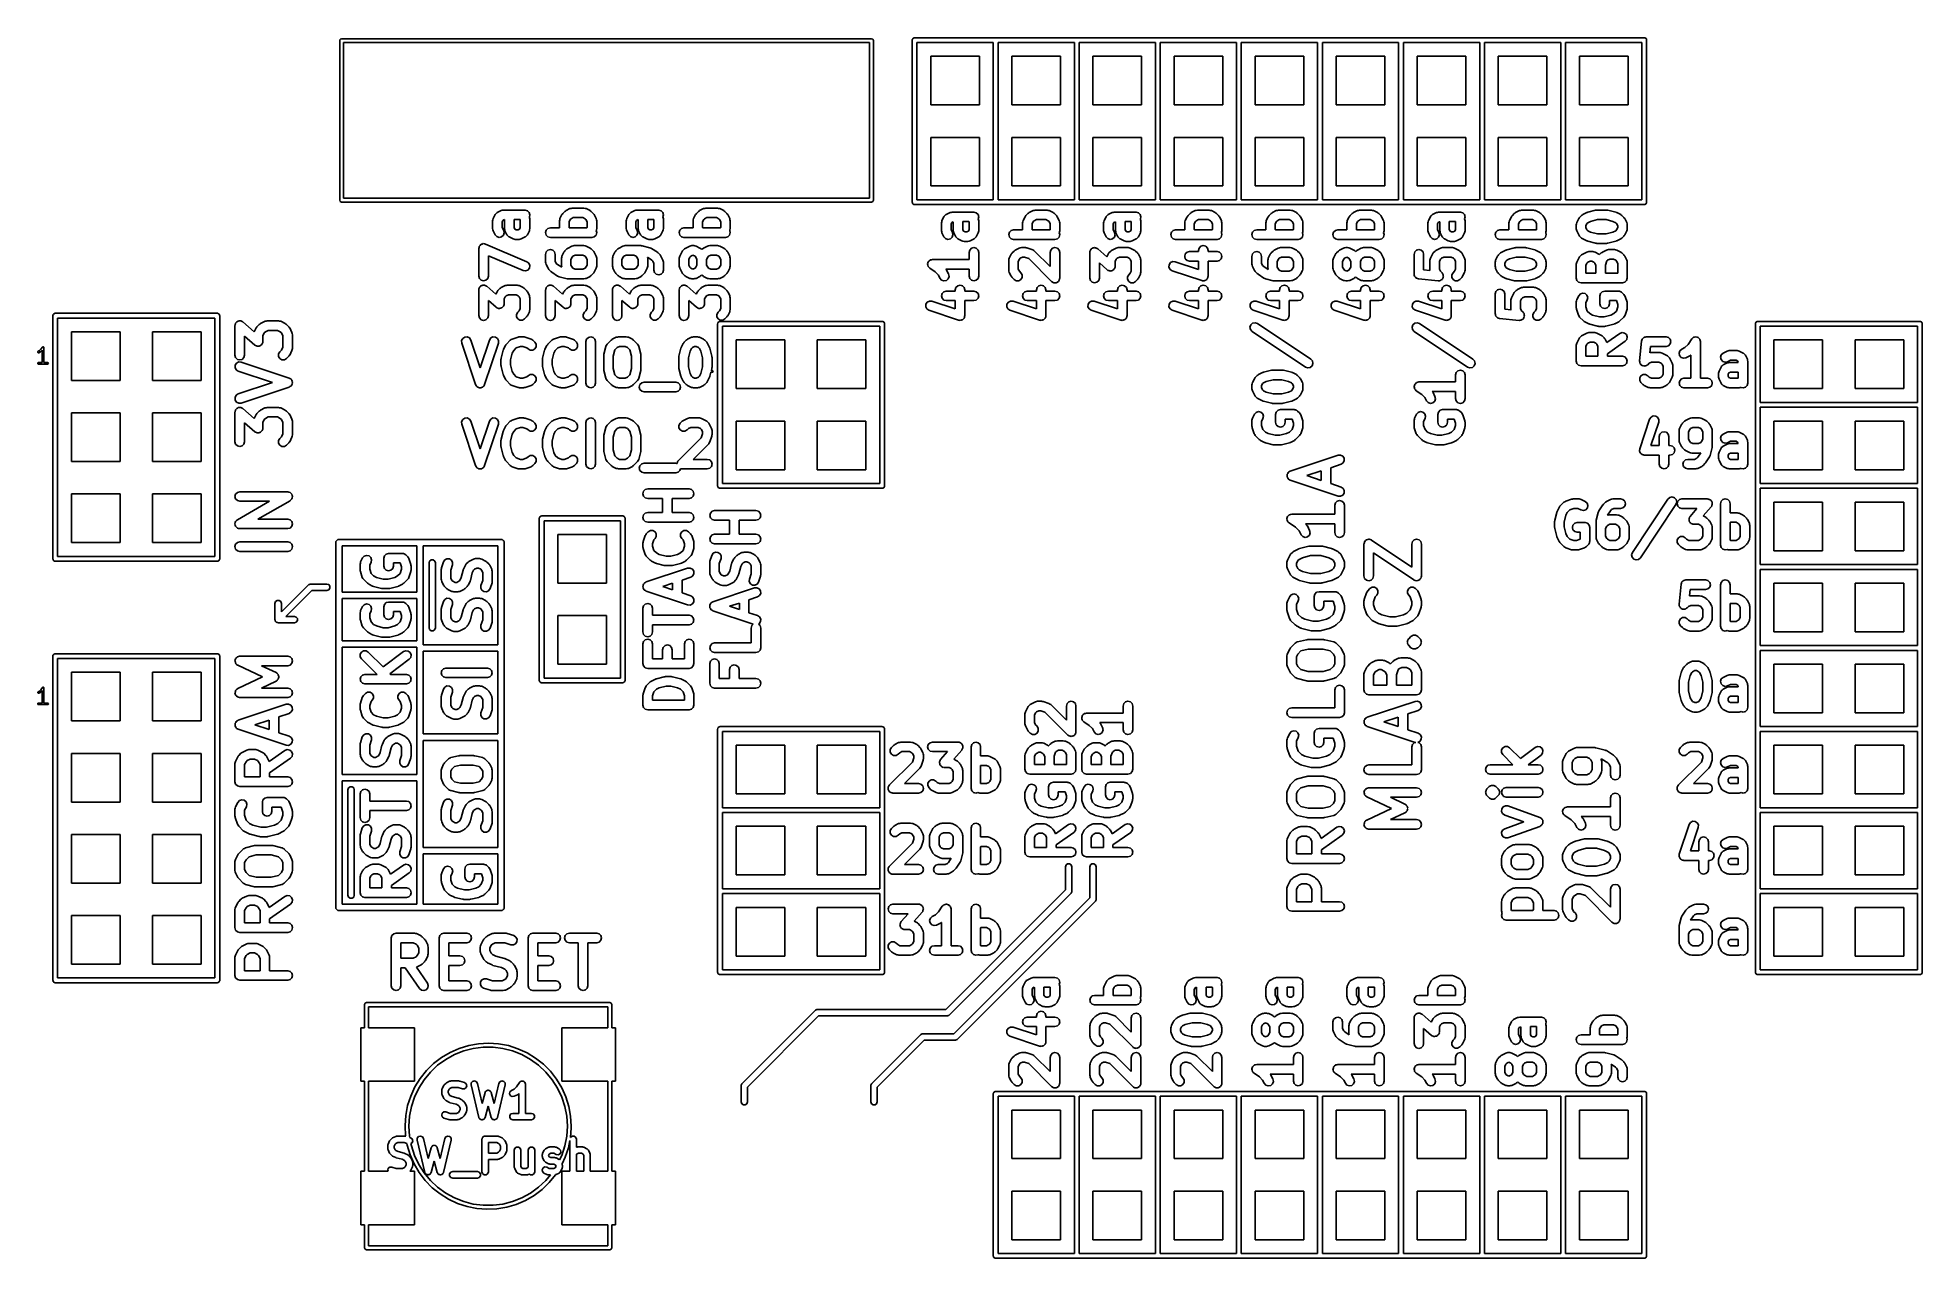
# Model space of a CAD drawing. Extents: x 6.22 to 8.54, y -5.54 to -4.04.
import ezdxf

# ---------------------------------------------------------------- set-up
doc = ezdxf.new("R2010")
doc.units = 0
doc.header["$MEASUREMENT"] = 0
doc.layers.add('BLACK', color=7, linetype='CONTINUOUS')

msp = doc.modelspace()

# ---------------------------------------------------------------- linework, layer by layer
at = {"layer": 'BLACK', "linetype": 'CONTINUOUS'}
for p, q in [((6.59087, -4.04063), (6.59156, -4.03896)), ((6.59087, -4.23748), (6.59087, -4.04063)), ((6.59156, -4.03896), (6.59323, -4.03827)), ((6.59323, -4.03827), (7.24677, -4.03827)), ((6.59559, -4.04299), (6.59559, -4.23512)), ((7.24441, -4.04299), (6.59559, -4.04299)), ((7.24441, -4.23512), (7.24441, -4.04299)), ((7.24677, -4.03827), (7.24844, -4.03896)), ((7.24844, -4.03896), (7.24913, -4.04063)), ((7.24913, -4.04063), (7.24913, -4.23748)), ((7.29705, -4.04), (7.29711, -4.03962)), ((7.29705, -4.24), (7.29705, -4.04)), ((7.29709, -4.03949), (7.29716, -4.03937)), ((7.29711, -4.03962), (7.29709, -4.03949)), ((7.29716, -4.03937), (7.29723, -4.03899)), ((7.29723, -4.03899), (7.29772, -4.0384)), ((7.29772, -4.0384), (7.2981, -4.03774)), ((7.2981, -4.03774), (7.29835, -4.03765)), ((7.29835, -4.03765), (7.29852, -4.03744)), ((7.29852, -4.03744), (7.29928, -4.03731)), ((7.29928, -4.03731), (7.3, -4.03705)), ((7.3, -4.03705), (8.2, -4.03705)), ((7.30295, -4.04295), (7.30295, -4.23705)), ((7.39705, -4.04295), (7.30295, -4.04295)), ((7.39705, -4.23705), (7.39705, -4.04295)), ((7.40295, -4.04295), (7.40295, -4.23705)), ((7.49705, -4.04295), (7.40295, -4.04295)), ((7.49705, -4.23705), (7.49705, -4.04295)), ((7.50295, -4.04295), (7.50295, -4.23705)), ((7.59705, -4.04295), (7.50295, -4.04295)), ((7.59705, -4.23705), (7.59705, -4.04295)), ((7.60295, -4.04295), (7.60295, -4.23705)), ((7.69705, -4.04295), (7.60295, -4.04295)), ((7.69705, -4.23705), (7.69705, -4.04295)), ((7.70295, -4.04295), (7.70295, -4.23705)), ((7.79705, -4.04295), (7.70295, -4.04295)), ((7.79705, -4.23705), (7.79705, -4.04295)), ((7.80295, -4.04295), (7.80295, -4.23705)), ((7.89705, -4.04295), (7.80295, -4.04295)), ((7.89705, -4.23705), (7.89705, -4.04295)), ((7.90295, -4.04295), (7.90295, -4.23705)), ((7.99705, -4.04295), (7.90295, -4.04295)), ((7.99705, -4.23705), (7.99705, -4.04295)), ((8.00295, -4.04295), (8.00295, -4.23705)), ((8.09705, -4.04295), (8.00295, -4.04295)), ((8.09705, -4.23705), (8.09705, -4.04295)), ((8.10295, -4.04295), (8.10295, -4.23705)), ((8.19705, -4.04295), (8.10295, -4.04295)), ((8.19705, -4.23705), (8.19705, -4.04295)), ((8.2, -4.03705), (8.20038, -4.03711)), ((8.20038, -4.03711), (8.20051, -4.03709)), ((8.20051, -4.03709), (8.20063, -4.03716)), ((8.20063, -4.03716), (8.20101, -4.03723)), ((8.20101, -4.03723), (8.2016, -4.03772)), ((8.2016, -4.03772), (8.20226, -4.0381)), ((8.20226, -4.0381), (8.20235, -4.03835)), ((8.20235, -4.03835), (8.20256, -4.03852)), ((8.20256, -4.03852), (8.20269, -4.03928)), ((8.20269, -4.03928), (8.20295, -4.04)), ((8.20295, -4.04), (8.20295, -4.24)), ((7.32, -4.12), (7.32, -4.06)), ((7.32, -4.06), (7.38, -4.06)), ((7.38, -4.06), (7.38, -4.12)), ((7.42, -4.12), (7.42, -4.06)), ((7.42, -4.06), (7.48, -4.06)), ((7.48, -4.06), (7.48, -4.12)), ((7.52, -4.12), (7.52, -4.06)), ((7.52, -4.06), (7.58, -4.06)), ((7.58, -4.06), (7.58, -4.12)), ((7.62, -4.12), (7.62, -4.06)), ((7.62, -4.06), (7.68, -4.06)), ((7.68, -4.06), (7.68, -4.12)), ((7.72, -4.12), (7.72, -4.06)), ((7.72, -4.06), (7.78, -4.06)), ((7.78, -4.06), (7.78, -4.12)), ((7.82, -4.12), (7.82, -4.06)), ((7.82, -4.06), (7.88, -4.06)), ((7.88, -4.06), (7.88, -4.12)), ((7.92, -4.12), (7.92, -4.06)), ((7.92, -4.06), (7.98, -4.06)), ((7.98, -4.06), (7.98, -4.12)), ((8.02, -4.12), (8.02, -4.06)), ((8.02, -4.06), (8.08, -4.06)), ((8.08, -4.06), (8.08, -4.12)), ((8.12, -4.12), (8.12, -4.06)), ((8.12, -4.06), (8.18, -4.06)), ((8.18, -4.06), (8.18, -4.12)), ((7.38, -4.12), (7.32, -4.12)), ((7.48, -4.12), (7.42, -4.12)), ((7.58, -4.12), (7.52, -4.12)), ((7.68, -4.12), (7.62, -4.12)), ((7.78, -4.12), (7.72, -4.12)), ((7.88, -4.12), (7.82, -4.12)), ((7.98, -4.12), (7.92, -4.12)), ((8.08, -4.12), (8.02, -4.12)), ((8.18, -4.12), (8.12, -4.12)), ((7.32, -4.22), (7.32, -4.16)), ((7.32, -4.16), (7.38, -4.16)), ((7.38, -4.16), (7.38, -4.22)), ((7.42, -4.22), (7.42, -4.16)), ((7.42, -4.16), (7.48, -4.16)), ((7.48, -4.16), (7.48, -4.22)), ((7.52, -4.22), (7.52, -4.16)), ((7.52, -4.16), (7.58, -4.16)), ((7.58, -4.16), (7.58, -4.22)), ((7.62, -4.22), (7.62, -4.16)), ((7.62, -4.16), (7.68, -4.16)), ((7.68, -4.16), (7.68, -4.22)), ((7.72, -4.22), (7.72, -4.16)), ((7.72, -4.16), (7.78, -4.16)), ((7.78, -4.16), (7.78, -4.22)), ((7.82, -4.22), (7.82, -4.16)), ((7.82, -4.16), (7.88, -4.16)), ((7.88, -4.16), (7.88, -4.22)), ((7.92, -4.22), (7.92, -4.16)), ((7.92, -4.16), (7.98, -4.16)), ((7.98, -4.16), (7.98, -4.22)), ((8.02, -4.22), (8.02, -4.16)), ((8.02, -4.16), (8.08, -4.16)), ((8.08, -4.16), (8.08, -4.22)), ((8.12, -4.22), (8.12, -4.16)), ((8.12, -4.16), (8.18, -4.16)), ((8.18, -4.16), (8.18, -4.22)), ((7.38, -4.22), (7.32, -4.22)), ((7.48, -4.22), (7.42, -4.22)), ((7.58, -4.22), (7.52, -4.22)), ((7.68, -4.22), (7.62, -4.22)), ((7.78, -4.22), (7.72, -4.22)), ((7.88, -4.22), (7.82, -4.22)), ((7.98, -4.22), (7.92, -4.22)), ((8.08, -4.22), (8.02, -4.22)), ((8.18, -4.22), (8.12, -4.22)), ((6.59156, -4.23915), (6.59087, -4.23748)), ((6.59323, -4.23984), (6.59156, -4.23915)), ((7.24677, -4.23984), (6.59323, -4.23984)), ((6.59559, -4.23512), (7.24441, -4.23512)), ((6.78383, -4.25399), (6.78461, -4.2531)), ((6.78461, -4.2531), (6.78496, -4.25299)), ((6.78496, -4.25299), (6.78523, -4.25275)), ((6.78523, -4.25275), (6.7901, -4.25031)), ((6.7901, -4.25031), (6.79143, -4.25004)), ((6.79143, -4.25004), (6.79274, -4.24969)), ((6.79274, -4.24969), (6.81955, -4.24969)), ((6.81955, -4.24969), (6.8225, -4.25048)), ((6.8225, -4.25048), (6.82467, -4.25264)), ((6.82467, -4.25264), (6.82546, -4.25559)), ((6.86562, -4.25468), (6.86609, -4.25385)), ((6.86609, -4.25385), (6.86853, -4.25142)), ((6.86853, -4.25142), (6.86935, -4.25094)), ((6.86935, -4.25094), (6.87007, -4.25031)), ((6.87007, -4.25031), (6.87494, -4.24787)), ((6.87494, -4.24787), (6.87627, -4.2476)), ((6.87627, -4.2476), (6.87758, -4.24725)), ((6.87758, -4.24725), (6.8922, -4.24725)), ((6.8922, -4.24725), (6.89351, -4.2476)), ((6.89351, -4.2476), (6.89484, -4.24787)), ((6.89484, -4.24787), (6.89972, -4.25031)), ((6.89972, -4.25031), (6.90043, -4.25094)), ((6.90043, -4.25094), (6.90125, -4.25142)), ((6.90125, -4.25142), (6.90369, -4.25385)), ((6.90369, -4.25385), (6.90417, -4.25468)), ((6.94863, -4.25399), (6.94942, -4.2531)), ((6.94942, -4.2531), (6.94976, -4.25299)), ((6.94976, -4.25299), (6.95003, -4.25275)), ((6.95003, -4.25275), (6.9549, -4.25031)), ((6.9549, -4.25031), (6.95623, -4.25004)), ((6.95623, -4.25004), (6.95754, -4.24969)), ((6.95754, -4.24969), (6.98435, -4.24969)), ((6.98435, -4.24969), (6.98731, -4.25048)), ((6.98731, -4.25048), (6.98947, -4.25264)), ((6.98947, -4.25264), (6.99026, -4.25559)), ((7.03042, -4.25468), (7.0309, -4.25385)), ((7.0309, -4.25385), (7.03333, -4.25142)), ((7.03333, -4.25142), (7.03416, -4.25094)), ((7.03416, -4.25094), (7.03487, -4.25031)), ((7.03487, -4.25031), (7.03974, -4.24787)), ((7.03974, -4.24787), (7.04107, -4.2476)), ((7.04107, -4.2476), (7.04238, -4.24725)), ((7.04238, -4.24725), (7.05701, -4.24725)), ((7.05701, -4.24725), (7.05832, -4.2476)), ((7.05832, -4.2476), (7.05965, -4.24787)), ((7.05965, -4.24787), (7.06452, -4.25031)), ((7.06452, -4.25031), (7.06523, -4.25094)), ((7.06523, -4.25094), (7.06606, -4.25142)), ((7.06606, -4.25142), (7.06849, -4.25385)), ((7.06849, -4.25385), (7.06897, -4.25468)), ((7.24844, -4.23915), (7.24677, -4.23984)), ((7.24913, -4.23748), (7.24844, -4.23915)), ((7.29731, -4.24072), (7.29705, -4.24)), ((7.29744, -4.24148), (7.29731, -4.24072)), ((7.29765, -4.24165), (7.29744, -4.24148)), ((7.29774, -4.2419), (7.29765, -4.24165)), ((7.2984, -4.24228), (7.29774, -4.2419)), ((7.29899, -4.24277), (7.2984, -4.24228)), ((7.29937, -4.24284), (7.29899, -4.24277)), ((7.29949, -4.24291), (7.29937, -4.24284)), ((7.29962, -4.24289), (7.29949, -4.24291)), ((7.3, -4.24295), (7.29962, -4.24289)), ((8.2, -4.24295), (7.3, -4.24295)), ((7.30295, -4.23705), (7.39705, -4.23705)), ((7.33883, -4.25525), (7.3437, -4.25281)), ((7.3437, -4.25281), (7.34503, -4.25254)), ((7.34503, -4.25254), (7.34634, -4.25219)), ((7.34634, -4.25219), (7.37315, -4.25219)), ((7.37315, -4.25219), (7.37611, -4.25298)), ((7.37611, -4.25298), (7.37827, -4.25514)), ((7.40295, -4.23705), (7.49705, -4.23705)), ((7.43729, -4.25635), (7.43973, -4.25392)), ((7.43973, -4.25392), (7.44055, -4.25344)), ((7.44055, -4.25344), (7.44127, -4.25281)), ((7.44127, -4.25281), (7.44614, -4.25037)), ((7.44614, -4.25037), (7.44747, -4.2501)), ((7.44747, -4.2501), (7.44878, -4.24975)), ((7.44878, -4.24975), (7.4634, -4.24975)), ((7.4634, -4.24975), (7.46472, -4.2501)), ((7.46472, -4.2501), (7.46605, -4.25037)), ((7.46605, -4.25037), (7.47092, -4.25281)), ((7.47092, -4.25281), (7.47163, -4.25344)), ((7.47163, -4.25344), (7.47245, -4.25392)), ((7.47245, -4.25392), (7.47489, -4.25635)), ((7.50295, -4.23705), (7.59705, -4.23705)), ((7.53883, -4.25525), (7.5437, -4.25281)), ((7.5437, -4.25281), (7.54503, -4.25254)), ((7.54503, -4.25254), (7.54634, -4.25219)), ((7.54634, -4.25219), (7.57315, -4.25219)), ((7.57315, -4.25219), (7.57611, -4.25298)), ((7.57611, -4.25298), (7.57827, -4.25514)), ((7.60295, -4.23705), (7.69705, -4.23705)), ((7.63729, -4.25635), (7.63973, -4.25392)), ((7.63973, -4.25392), (7.64055, -4.25344)), ((7.64055, -4.25344), (7.64127, -4.25281)), ((7.64127, -4.25281), (7.64614, -4.25037)), ((7.64614, -4.25037), (7.64747, -4.2501)), ((7.64747, -4.2501), (7.64878, -4.24975)), ((7.64878, -4.24975), (7.6634, -4.24975)), ((7.6634, -4.24975), (7.66472, -4.2501)), ((7.66472, -4.2501), (7.66605, -4.25037)), ((7.66605, -4.25037), (7.67092, -4.25281)), ((7.67092, -4.25281), (7.67163, -4.25344)), ((7.67163, -4.25344), (7.67245, -4.25392)), ((7.67245, -4.25392), (7.67489, -4.25635)), ((7.70295, -4.23705), (7.79705, -4.23705)), ((7.73729, -4.25635), (7.73973, -4.25392)), ((7.73973, -4.25392), (7.74055, -4.25344)), ((7.74055, -4.25344), (7.74127, -4.25281)), ((7.74127, -4.25281), (7.74614, -4.25037)), ((7.74614, -4.25037), (7.74747, -4.2501)), ((7.74747, -4.2501), (7.74878, -4.24975)), ((7.74878, -4.24975), (7.7634, -4.24975)), ((7.7634, -4.24975), (7.76472, -4.2501)), ((7.76472, -4.2501), (7.76605, -4.25037)), ((7.76605, -4.25037), (7.77092, -4.25281)), ((7.77092, -4.25281), (7.77163, -4.25344)), ((7.77163, -4.25344), (7.77245, -4.25392)), ((7.77245, -4.25392), (7.77489, -4.25635)), ((7.80295, -4.23705), (7.89705, -4.23705)), ((7.83729, -4.25635), (7.83973, -4.25392)), ((7.83973, -4.25392), (7.84055, -4.25344)), ((7.84055, -4.25344), (7.84127, -4.25281)), ((7.84127, -4.25281), (7.84614, -4.25037)), ((7.84614, -4.25037), (7.84747, -4.2501)), ((7.84747, -4.2501), (7.84878, -4.24975)), ((7.84878, -4.24975), (7.8634, -4.24975)), ((7.8634, -4.24975), (7.86472, -4.2501)), ((7.86472, -4.2501), (7.86605, -4.25037)), ((7.86605, -4.25037), (7.87092, -4.25281)), ((7.87092, -4.25281), (7.87163, -4.25344)), ((7.87163, -4.25344), (7.87245, -4.25392)), ((7.87245, -4.25392), (7.87489, -4.25635)), ((7.90295, -4.23705), (7.99705, -4.23705)), ((7.93883, -4.25525), (7.9437, -4.25281)), ((7.9437, -4.25281), (7.94503, -4.25254)), ((7.94503, -4.25254), (7.94634, -4.25219)), ((7.94634, -4.25219), (7.97315, -4.25219)), ((7.97315, -4.25219), (7.97611, -4.25298)), ((7.97611, -4.25298), (7.97827, -4.25514)), ((8.00295, -4.23705), (8.09705, -4.23705)), ((8.03729, -4.25635), (8.03973, -4.25392)), ((8.03973, -4.25392), (8.04055, -4.25344)), ((8.04055, -4.25344), (8.04127, -4.25281)), ((8.04127, -4.25281), (8.04614, -4.25037)), ((8.04614, -4.25037), (8.04747, -4.2501)), ((8.04747, -4.2501), (8.04878, -4.24975)), ((8.04878, -4.24975), (8.0634, -4.24975)), ((8.0634, -4.24975), (8.06472, -4.2501)), ((8.06472, -4.2501), (8.06605, -4.25037)), ((8.06605, -4.25037), (8.07092, -4.25281)), ((8.07092, -4.25281), (8.07163, -4.25344)), ((8.07163, -4.25344), (8.07245, -4.25392)), ((8.07245, -4.25392), (8.07489, -4.25635)), ((8.10295, -4.23705), (8.19705, -4.23705)), ((8.12421, -4.25525), (8.12908, -4.25281)), ((8.12908, -4.25281), (8.12972, -4.25268)), ((8.12972, -4.25268), (8.13029, -4.25236)), ((8.13029, -4.25236), (8.14004, -4.24993)), ((8.14004, -4.24993), (8.14077, -4.24994)), ((8.14077, -4.24994), (8.14147, -4.24975)), ((8.14147, -4.24975), (8.15366, -4.24975)), ((8.15366, -4.24975), (8.15436, -4.24994)), ((8.15436, -4.24994), (8.15509, -4.24993)), ((8.15509, -4.24993), (8.16484, -4.25236)), ((8.16484, -4.25236), (8.16541, -4.25268)), ((8.16541, -4.25268), (8.16605, -4.25281)), ((8.16605, -4.25281), (8.17092, -4.25525)), ((8.20072, -4.24269), (8.2, -4.24295)), ((8.20148, -4.24256), (8.20072, -4.24269)), ((8.20165, -4.24235), (8.20148, -4.24256)), ((8.2019, -4.24226), (8.20165, -4.24235)), ((8.20228, -4.2416), (8.2019, -4.24226)), ((8.20277, -4.24101), (8.20228, -4.2416)), ((8.20284, -4.24063), (8.20277, -4.24101)), ((8.20291, -4.24051), (8.20284, -4.24063)), ((8.20295, -4.24), (8.20289, -4.24038)), ((8.20289, -4.24038), (8.20291, -4.24051)), ((6.77952, -4.2629), (6.77988, -4.26159)), ((6.77952, -4.27265), (6.77952, -4.2629)), ((6.77988, -4.27396), (6.77952, -4.27265)), ((6.77988, -4.26159), (6.78015, -4.26026)), ((6.78015, -4.27529), (6.77988, -4.27396)), ((6.78015, -4.26026), (6.78259, -4.25539)), ((6.78259, -4.28017), (6.78015, -4.27529)), ((6.78259, -4.25539), (6.78282, -4.25512)), ((6.78282, -4.25512), (6.78294, -4.25477)), ((6.78294, -4.25477), (6.78383, -4.25399)), ((6.79227, -4.26243), (6.79134, -4.2643)), ((6.79134, -4.2643), (6.79134, -4.27126)), ((6.79134, -4.27126), (6.79315, -4.27489)), ((6.794, -4.26156), (6.79227, -4.26243)), ((6.79315, -4.27489), (6.79376, -4.27788)), ((6.79415, -4.26186), (6.794, -4.26156)), ((6.79415, -4.27265), (6.79415, -4.26186)), ((6.7945, -4.27396), (6.79415, -4.27265)), ((6.79477, -4.27529), (6.7945, -4.27396)), ((6.79721, -4.28017), (6.79477, -4.27529)), ((6.80596, -4.2615), (6.80596, -4.27126)), ((6.81346, -4.2615), (6.80596, -4.2615)), ((6.80596, -4.27126), (6.80689, -4.27312)), ((6.80689, -4.27312), (6.80876, -4.27406)), ((6.80876, -4.27406), (6.81085, -4.27406)), ((6.81085, -4.27406), (6.81271, -4.27312)), ((6.81271, -4.27312), (6.81365, -4.27126)), ((6.81365, -4.26186), (6.81346, -4.2615)), ((6.81365, -4.27126), (6.81365, -4.26186)), ((6.82483, -4.27529), (6.8224, -4.28017)), ((6.82511, -4.27396), (6.82483, -4.27529)), ((6.82546, -4.25559), (6.82484, -4.25788)), ((6.82484, -4.25788), (6.82511, -4.25915)), ((6.82511, -4.25915), (6.82546, -4.26047)), ((6.82546, -4.27265), (6.82511, -4.27396)), ((6.82546, -4.26047), (6.82546, -4.27265)), ((6.84487, -4.27753), (6.84566, -4.27457)), ((6.84566, -4.27457), (6.84782, -4.27241)), ((6.84782, -4.27241), (6.85077, -4.27162)), ((6.85077, -4.27162), (6.86193, -4.27162)), ((6.86193, -4.2629), (6.86228, -4.26159)), ((6.86193, -4.27162), (6.86193, -4.2629)), ((6.86228, -4.26159), (6.86255, -4.26026)), ((6.86255, -4.26026), (6.86499, -4.25539)), ((6.86499, -4.25539), (6.86562, -4.25468)), ((6.87512, -4.26153), (6.87374, -4.2643)), ((6.87374, -4.2643), (6.87374, -4.27126)), ((6.87374, -4.27126), (6.87392, -4.27162)), ((6.87392, -4.27162), (6.89587, -4.27162)), ((6.8762, -4.26044), (6.87512, -4.26153)), ((6.87897, -4.25906), (6.8762, -4.26044)), ((6.89081, -4.25906), (6.87897, -4.25906)), ((6.89358, -4.26044), (6.89081, -4.25906)), ((6.89466, -4.26153), (6.89358, -4.26044)), ((6.89605, -4.2643), (6.89466, -4.26153)), ((6.89587, -4.27162), (6.89605, -4.27126)), ((6.89605, -4.27126), (6.89605, -4.2643)), ((6.90417, -4.25468), (6.9048, -4.25539)), ((6.9048, -4.25539), (6.90723, -4.26026)), ((6.90723, -4.26026), (6.90751, -4.26159)), ((6.90751, -4.27396), (6.90725, -4.27524)), ((6.90725, -4.27524), (6.90786, -4.27753)), ((6.90751, -4.26159), (6.90786, -4.2629)), ((6.90786, -4.27265), (6.90751, -4.27396)), ((6.90786, -4.2629), (6.90786, -4.27265)), ((6.94433, -4.2629), (6.94468, -4.26159)), ((6.94433, -4.27265), (6.94433, -4.2629)), ((6.94468, -4.27396), (6.94433, -4.27265)), ((6.94468, -4.26159), (6.94495, -4.26026)), ((6.94495, -4.27529), (6.94468, -4.27396)), ((6.94495, -4.26026), (6.94739, -4.25539)), ((6.94739, -4.28017), (6.94495, -4.27529)), ((6.94739, -4.25539), (6.94763, -4.25512)), ((6.94763, -4.25512), (6.94774, -4.25477)), ((6.94774, -4.25477), (6.94863, -4.25399)), ((6.95707, -4.26243), (6.95614, -4.2643)), ((6.95614, -4.2643), (6.95614, -4.27126)), ((6.95614, -4.27126), (6.95795, -4.27489)), ((6.9588, -4.26156), (6.95707, -4.26243)), ((6.95795, -4.27489), (6.95857, -4.27788)), ((6.95895, -4.26186), (6.9588, -4.26156)), ((6.95895, -4.27265), (6.95895, -4.26186)), ((6.9593, -4.27396), (6.95895, -4.27265)), ((6.95957, -4.27529), (6.9593, -4.27396)), ((6.96201, -4.28017), (6.95957, -4.27529)), ((6.97076, -4.2615), (6.97076, -4.27126)), ((6.97827, -4.2615), (6.97076, -4.2615)), ((6.97076, -4.27126), (6.9717, -4.27312)), ((6.9717, -4.27312), (6.97356, -4.27406)), ((6.97356, -4.27406), (6.97565, -4.27406)), ((6.97565, -4.27406), (6.97752, -4.27312)), ((6.97752, -4.27312), (6.97845, -4.27126)), ((6.97845, -4.26186), (6.97827, -4.2615)), ((6.97845, -4.27126), (6.97845, -4.26186)), ((6.98964, -4.27529), (6.9872, -4.28017)), ((6.98991, -4.27396), (6.98964, -4.27529)), ((6.99026, -4.25559), (6.98965, -4.25788)), ((6.98965, -4.25788), (6.98991, -4.25915)), ((6.98991, -4.25915), (6.99026, -4.26047)), ((6.99026, -4.27265), (6.98991, -4.27396)), ((6.99026, -4.26047), (6.99026, -4.27265)), ((7.00967, -4.27753), (7.01046, -4.27457)), ((7.01046, -4.27457), (7.01262, -4.27241)), ((7.01262, -4.27241), (7.01557, -4.27162)), ((7.01557, -4.27162), (7.02673, -4.27162)), ((7.02673, -4.2629), (7.02708, -4.26159)), ((7.02673, -4.27162), (7.02673, -4.2629)), ((7.02708, -4.26159), (7.02735, -4.26026)), ((7.02735, -4.26026), (7.02979, -4.25539)), ((7.02979, -4.25539), (7.03042, -4.25468)), ((7.03993, -4.26153), (7.03854, -4.2643)), ((7.03854, -4.2643), (7.03854, -4.27126)), ((7.03854, -4.27126), (7.03872, -4.27162)), ((7.03872, -4.27162), (7.06067, -4.27162)), ((7.04101, -4.26044), (7.03993, -4.26153)), ((7.04378, -4.25906), (7.04101, -4.26044)), ((7.05561, -4.25906), (7.04378, -4.25906)), ((7.05838, -4.26044), (7.05561, -4.25906)), ((7.05947, -4.26153), (7.05838, -4.26044)), ((7.06085, -4.2643), (7.05947, -4.26153)), ((7.06067, -4.27162), (7.06085, -4.27126)), ((7.06085, -4.27126), (7.06085, -4.2643)), ((7.06897, -4.25468), (7.0696, -4.25539)), ((7.0696, -4.25539), (7.07204, -4.26026)), ((7.07204, -4.26026), (7.07231, -4.26159)), ((7.07231, -4.27396), (7.07205, -4.27524)), ((7.07205, -4.27524), (7.07266, -4.27753)), ((7.07231, -4.26159), (7.07266, -4.2629)), ((7.07266, -4.27265), (7.07231, -4.27396)), ((7.07266, -4.2629), (7.07266, -4.27265)), ((7.33313, -4.2654), (7.33348, -4.26409)), ((7.33313, -4.27515), (7.33313, -4.2654)), ((7.33348, -4.27646), (7.33313, -4.27515)), ((7.33348, -4.26409), (7.33375, -4.26276)), ((7.33375, -4.27779), (7.33348, -4.27646)), ((7.33375, -4.26276), (7.33619, -4.25789)), ((7.33619, -4.25789), (7.33643, -4.25762)), ((7.33643, -4.25762), (7.33654, -4.25727)), ((7.33654, -4.25727), (7.33743, -4.25649)), ((7.33743, -4.25649), (7.33822, -4.2556)), ((7.33822, -4.2556), (7.33856, -4.25549)), ((7.33856, -4.25549), (7.33883, -4.25525)), ((7.34587, -4.26493), (7.34494, -4.2668)), ((7.34494, -4.2668), (7.34494, -4.27376)), ((7.34494, -4.27376), (7.34675, -4.27739)), ((7.3476, -4.26406), (7.34587, -4.26493)), ((7.34775, -4.26436), (7.3476, -4.26406)), ((7.34775, -4.27515), (7.34775, -4.26436)), ((7.3481, -4.27646), (7.34775, -4.27515)), ((7.34837, -4.27779), (7.3481, -4.27646)), ((7.35956, -4.264), (7.35956, -4.27376)), ((7.36707, -4.264), (7.35956, -4.264)), ((7.35956, -4.27376), (7.36049, -4.27562)), ((7.36049, -4.27562), (7.36236, -4.27656)), ((7.36236, -4.27656), (7.36445, -4.27656)), ((7.36445, -4.27656), (7.36631, -4.27562)), ((7.36631, -4.27562), (7.36725, -4.27376)), ((7.36725, -4.26436), (7.36707, -4.264)), ((7.36725, -4.27376), (7.36725, -4.26436)), ((7.37827, -4.25514), (7.37906, -4.25809)), ((7.37871, -4.27646), (7.37844, -4.27779)), ((7.37906, -4.25809), (7.37845, -4.26038)), ((7.37845, -4.26038), (7.37871, -4.26165)), ((7.37871, -4.26165), (7.37906, -4.26297)), ((7.37906, -4.27515), (7.37871, -4.27646)), ((7.37906, -4.26297), (7.37906, -4.27515)), ((7.41607, -4.28003), (7.41686, -4.27707)), ((7.41686, -4.27707), (7.41902, -4.27491)), ((7.41902, -4.27491), (7.42197, -4.27412)), ((7.42197, -4.27412), (7.43313, -4.27412)), ((7.43313, -4.2654), (7.43348, -4.26409)), ((7.43313, -4.27412), (7.43313, -4.2654)), ((7.43348, -4.26409), (7.43375, -4.26276)), ((7.43375, -4.26276), (7.43619, -4.25789)), ((7.43619, -4.25789), (7.43682, -4.25718)), ((7.43682, -4.25718), (7.43729, -4.25635)), ((7.44632, -4.26403), (7.44494, -4.2668)), ((7.44494, -4.2668), (7.44494, -4.27376)), ((7.44494, -4.27376), (7.44512, -4.27412)), ((7.44512, -4.27412), (7.46707, -4.27412)), ((7.44741, -4.26294), (7.44632, -4.26403)), ((7.45018, -4.26156), (7.44741, -4.26294)), ((7.46201, -4.26156), (7.45018, -4.26156)), ((7.46478, -4.26294), (7.46201, -4.26156)), ((7.46586, -4.26403), (7.46478, -4.26294)), ((7.46725, -4.2668), (7.46586, -4.26403)), ((7.46707, -4.27412), (7.46725, -4.27376)), ((7.46725, -4.27376), (7.46725, -4.2668)), ((7.47489, -4.25635), (7.47537, -4.25718)), ((7.47537, -4.25718), (7.476, -4.25789)), ((7.476, -4.25789), (7.47844, -4.26276)), ((7.47844, -4.26276), (7.47871, -4.26409)), ((7.47871, -4.27646), (7.47845, -4.27774)), ((7.47871, -4.26409), (7.47906, -4.2654)), ((7.47906, -4.27515), (7.47871, -4.27646)), ((7.47906, -4.2654), (7.47906, -4.27515)), ((7.53313, -4.2654), (7.53348, -4.26409)), ((7.53313, -4.27515), (7.53313, -4.2654)), ((7.53348, -4.27646), (7.53313, -4.27515)), ((7.53348, -4.26409), (7.53375, -4.26276)), ((7.53375, -4.27779), (7.53348, -4.27646)), ((7.53375, -4.26276), (7.53619, -4.25789)), ((7.53619, -4.25789), (7.53643, -4.25762)), ((7.53643, -4.25762), (7.53654, -4.25727)), ((7.53654, -4.25727), (7.53743, -4.25649)), ((7.53743, -4.25649), (7.53822, -4.2556)), ((7.53822, -4.2556), (7.53856, -4.25549)), ((7.53856, -4.25549), (7.53883, -4.25525)), ((7.54587, -4.26493), (7.54494, -4.2668)), ((7.54494, -4.2668), (7.54494, -4.27376)), ((7.54494, -4.27376), (7.54675, -4.27739)), ((7.5476, -4.26406), (7.54587, -4.26493)), ((7.54775, -4.26436), (7.5476, -4.26406)), ((7.54775, -4.27515), (7.54775, -4.26436)), ((7.5481, -4.27646), (7.54775, -4.27515)), ((7.54837, -4.27779), (7.5481, -4.27646)), ((7.55956, -4.264), (7.55956, -4.27376)), ((7.56707, -4.264), (7.55956, -4.264)), ((7.55956, -4.27376), (7.56049, -4.27562)), ((7.56049, -4.27562), (7.56236, -4.27656)), ((7.56236, -4.27656), (7.56445, -4.27656)), ((7.56445, -4.27656), (7.56631, -4.27562)), ((7.56631, -4.27562), (7.56725, -4.27376)), ((7.56725, -4.26436), (7.56707, -4.264)), ((7.56725, -4.27376), (7.56725, -4.26436)), ((7.57827, -4.25514), (7.57906, -4.25809)), ((7.57871, -4.27646), (7.57844, -4.27779)), ((7.57906, -4.25809), (7.57845, -4.26038)), ((7.57845, -4.26038), (7.57871, -4.26165)), ((7.57871, -4.26165), (7.57906, -4.26297)), ((7.57906, -4.27515), (7.57871, -4.27646)), ((7.57906, -4.26297), (7.57906, -4.27515)), ((7.61607, -4.28003), (7.61686, -4.27707)), ((7.61686, -4.27707), (7.61902, -4.27491)), ((7.61902, -4.27491), (7.62197, -4.27412)), ((7.62197, -4.27412), (7.63313, -4.27412)), ((7.63313, -4.2654), (7.63348, -4.26409)), ((7.63313, -4.27412), (7.63313, -4.2654)), ((7.63348, -4.26409), (7.63375, -4.26276)), ((7.63375, -4.26276), (7.63619, -4.25789)), ((7.63619, -4.25789), (7.63682, -4.25718)), ((7.63682, -4.25718), (7.63729, -4.25635)), ((7.64632, -4.26403), (7.64494, -4.2668)), ((7.64494, -4.2668), (7.64494, -4.27376)), ((7.64494, -4.27376), (7.64512, -4.27412)), ((7.64512, -4.27412), (7.66707, -4.27412)), ((7.64741, -4.26294), (7.64632, -4.26403)), ((7.65018, -4.26156), (7.64741, -4.26294)), ((7.66201, -4.26156), (7.65018, -4.26156)), ((7.66478, -4.26294), (7.66201, -4.26156)), ((7.66586, -4.26403), (7.66478, -4.26294)), ((7.66725, -4.2668), (7.66586, -4.26403)), ((7.66707, -4.27412), (7.66725, -4.27376)), ((7.66725, -4.27376), (7.66725, -4.2668)), ((7.67489, -4.25635), (7.67537, -4.25718)), ((7.67537, -4.25718), (7.676, -4.25789)), ((7.676, -4.25789), (7.67844, -4.26276)), ((7.67844, -4.26276), (7.67871, -4.26409)), ((7.67871, -4.27646), (7.67845, -4.27774)), ((7.67871, -4.26409), (7.67906, -4.2654)), ((7.67906, -4.27515), (7.67871, -4.27646)), ((7.67906, -4.2654), (7.67906, -4.27515)), ((7.71607, -4.28003), (7.71686, -4.27707)), ((7.71686, -4.27707), (7.71902, -4.27491)), ((7.71902, -4.27491), (7.72197, -4.27412)), ((7.72197, -4.27412), (7.73313, -4.27412)), ((7.73313, -4.2654), (7.73348, -4.26409)), ((7.73313, -4.27412), (7.73313, -4.2654)), ((7.73348, -4.26409), (7.73375, -4.26276)), ((7.73375, -4.26276), (7.73619, -4.25789)), ((7.73619, -4.25789), (7.73682, -4.25718)), ((7.73682, -4.25718), (7.73729, -4.25635)), ((7.74632, -4.26403), (7.74494, -4.2668)), ((7.74494, -4.2668), (7.74494, -4.27376)), ((7.74494, -4.27376), (7.74512, -4.27412)), ((7.74512, -4.27412), (7.76707, -4.27412)), ((7.74741, -4.26294), (7.74632, -4.26403)), ((7.75018, -4.26156), (7.74741, -4.26294)), ((7.76201, -4.26156), (7.75018, -4.26156)), ((7.76478, -4.26294), (7.76201, -4.26156)), ((7.76586, -4.26403), (7.76478, -4.26294)), ((7.76725, -4.2668), (7.76586, -4.26403)), ((7.76707, -4.27412), (7.76725, -4.27376)), ((7.76725, -4.27376), (7.76725, -4.2668)), ((7.77489, -4.25635), (7.77537, -4.25718)), ((7.77537, -4.25718), (7.776, -4.25789)), ((7.776, -4.25789), (7.77844, -4.26276)), ((7.77844, -4.26276), (7.77871, -4.26409)), ((7.77871, -4.27646), (7.77845, -4.27774)), ((7.77871, -4.26409), (7.77906, -4.2654)), ((7.77906, -4.27515), (7.77871, -4.27646)), ((7.77906, -4.2654), (7.77906, -4.27515)), ((7.81607, -4.28003), (7.81686, -4.27707)), ((7.81686, -4.27707), (7.81902, -4.27491)), ((7.81902, -4.27491), (7.82197, -4.27412)), ((7.82197, -4.27412), (7.83313, -4.27412)), ((7.83313, -4.2654), (7.83348, -4.26409)), ((7.83313, -4.27412), (7.83313, -4.2654)), ((7.83348, -4.26409), (7.83375, -4.26276)), ((7.83375, -4.26276), (7.83619, -4.25789)), ((7.83619, -4.25789), (7.83682, -4.25718)), ((7.83682, -4.25718), (7.83729, -4.25635)), ((7.84632, -4.26403), (7.84494, -4.2668)), ((7.84494, -4.2668), (7.84494, -4.27376)), ((7.84494, -4.27376), (7.84512, -4.27412)), ((7.84512, -4.27412), (7.86707, -4.27412)), ((7.84741, -4.26294), (7.84632, -4.26403)), ((7.85018, -4.26156), (7.84741, -4.26294)), ((7.86201, -4.26156), (7.85018, -4.26156)), ((7.86478, -4.26294), (7.86201, -4.26156)), ((7.86586, -4.26403), (7.86478, -4.26294)), ((7.86725, -4.2668), (7.86586, -4.26403)), ((7.86707, -4.27412), (7.86725, -4.27376)), ((7.86725, -4.27376), (7.86725, -4.2668)), ((7.87489, -4.25635), (7.87537, -4.25718)), ((7.87537, -4.25718), (7.876, -4.25789)), ((7.876, -4.25789), (7.87844, -4.26276)), ((7.87844, -4.26276), (7.87871, -4.26409)), ((7.87871, -4.27646), (7.87845, -4.27774)), ((7.87871, -4.26409), (7.87906, -4.2654)), ((7.87906, -4.27515), (7.87871, -4.27646)), ((7.87906, -4.2654), (7.87906, -4.27515)), ((7.93313, -4.2654), (7.93348, -4.26409)), ((7.93313, -4.27515), (7.93313, -4.2654)), ((7.93348, -4.27646), (7.93313, -4.27515)), ((7.93348, -4.26409), (7.93375, -4.26276)), ((7.93375, -4.27779), (7.93348, -4.27646)), ((7.93375, -4.26276), (7.93619, -4.25789)), ((7.93619, -4.25789), (7.93643, -4.25762)), ((7.93643, -4.25762), (7.93654, -4.25727)), ((7.93654, -4.25727), (7.93743, -4.25649)), ((7.93743, -4.25649), (7.93822, -4.2556)), ((7.93822, -4.2556), (7.93856, -4.25549)), ((7.93856, -4.25549), (7.93883, -4.25525)), ((7.94587, -4.26493), (7.94494, -4.2668)), ((7.94494, -4.2668), (7.94494, -4.27376)), ((7.94494, -4.27376), (7.94675, -4.27739)), ((7.9476, -4.26406), (7.94587, -4.26493)), ((7.94775, -4.26436), (7.9476, -4.26406)), ((7.94775, -4.27515), (7.94775, -4.26436)), ((7.9481, -4.27646), (7.94775, -4.27515)), ((7.94837, -4.27779), (7.9481, -4.27646)), ((7.95956, -4.264), (7.95956, -4.27376)), ((7.96707, -4.264), (7.95956, -4.264)), ((7.95956, -4.27376), (7.96049, -4.27562)), ((7.96049, -4.27562), (7.96236, -4.27656)), ((7.96236, -4.27656), (7.96445, -4.27656)), ((7.96445, -4.27656), (7.96631, -4.27562)), ((7.96631, -4.27562), (7.96725, -4.27376)), ((7.96725, -4.26436), (7.96707, -4.264)), ((7.96725, -4.27376), (7.96725, -4.26436)), ((7.97827, -4.25514), (7.97906, -4.25809)), ((7.97871, -4.27646), (7.97844, -4.27779)), ((7.97906, -4.25809), (7.97845, -4.26038)), ((7.97845, -4.26038), (7.97871, -4.26165)), ((7.97871, -4.26165), (7.97906, -4.26297)), ((7.97906, -4.27515), (7.97871, -4.27646)), ((7.97906, -4.26297), (7.97906, -4.27515)), ((8.01607, -4.28003), (8.01686, -4.27707)), ((8.01686, -4.27707), (8.01902, -4.27491)), ((8.01902, -4.27491), (8.02197, -4.27412)), ((8.02197, -4.27412), (8.03313, -4.27412)), ((8.03313, -4.2654), (8.03348, -4.26409)), ((8.03313, -4.27412), (8.03313, -4.2654)), ((8.03348, -4.26409), (8.03375, -4.26276)), ((8.03375, -4.26276), (8.03619, -4.25789)), ((8.03619, -4.25789), (8.03682, -4.25718)), ((8.03682, -4.25718), (8.03729, -4.25635)), ((8.04632, -4.26403), (8.04494, -4.2668)), ((8.04494, -4.2668), (8.04494, -4.27376)), ((8.04494, -4.27376), (8.04512, -4.27412)), ((8.04512, -4.27412), (8.06707, -4.27412)), ((8.04741, -4.26294), (8.04632, -4.26403)), ((8.05018, -4.26156), (8.04741, -4.26294)), ((8.06201, -4.26156), (8.05018, -4.26156)), ((8.06478, -4.26294), (8.06201, -4.26156)), ((8.06586, -4.26403), (8.06478, -4.26294)), ((8.06725, -4.2668), (8.06586, -4.26403)), ((8.06707, -4.27412), (8.06725, -4.27376)), ((8.06725, -4.27376), (8.06725, -4.2668)), ((8.07489, -4.25635), (8.07537, -4.25718)), ((8.07537, -4.25718), (8.076, -4.25789)), ((8.076, -4.25789), (8.07844, -4.26276)), ((8.07844, -4.26276), (8.07871, -4.26409)), ((8.07871, -4.27646), (8.07845, -4.27774)), ((8.07871, -4.26409), (8.07906, -4.2654)), ((8.07906, -4.27515), (8.07871, -4.27646)), ((8.07906, -4.2654), (8.07906, -4.27515)), ((8.11607, -4.26784), (8.11642, -4.26653)), ((8.11607, -4.27271), (8.11607, -4.26784)), ((8.11642, -4.27403), (8.11607, -4.27271)), ((8.11642, -4.26653), (8.11669, -4.2652)), ((8.11669, -4.27536), (8.11642, -4.27403)), ((8.11669, -4.2652), (8.11913, -4.26032)), ((8.11913, -4.28023), (8.11669, -4.27536)), ((8.11913, -4.26032), (8.11976, -4.25961)), ((8.11976, -4.25961), (8.12023, -4.25879)), ((8.12023, -4.25879), (8.12267, -4.25635)), ((8.12267, -4.25635), (8.12349, -4.25588)), ((8.12349, -4.25588), (8.12421, -4.25525)), ((8.12926, -4.26646), (8.12788, -4.26923)), ((8.12788, -4.26923), (8.12788, -4.27132)), ((8.12788, -4.27132), (8.12926, -4.27409)), ((8.13034, -4.26538), (8.12926, -4.26646)), ((8.12926, -4.27409), (8.13034, -4.27517)), ((8.13378, -4.26366), (8.13034, -4.26538)), ((8.13034, -4.27517), (8.13378, -4.27689)), ((8.1422, -4.26156), (8.13378, -4.26366)), ((8.13378, -4.27689), (8.1422, -4.279)), ((8.15293, -4.26156), (8.1422, -4.26156)), ((8.16134, -4.26366), (8.15293, -4.26156)), ((8.15293, -4.279), (8.16134, -4.27689)), ((8.16478, -4.26538), (8.16134, -4.26366)), ((8.16134, -4.27689), (8.16478, -4.27517)), ((8.16586, -4.26646), (8.16478, -4.26538)), ((8.16478, -4.27517), (8.16586, -4.27409)), ((8.16725, -4.26923), (8.16586, -4.26646)), ((8.16586, -4.27409), (8.16725, -4.27132)), ((8.16725, -4.27132), (8.16725, -4.26923)), ((8.17092, -4.25525), (8.17163, -4.25588)), ((8.17163, -4.25588), (8.17245, -4.25635)), ((8.17245, -4.25635), (8.17489, -4.25879)), ((8.17489, -4.25879), (8.17537, -4.25961)), ((8.17537, -4.25961), (8.176, -4.26032)), ((8.176, -4.26032), (8.17844, -4.2652)), ((8.17844, -4.27536), (8.176, -4.28023)), ((8.17844, -4.2652), (8.17871, -4.26653)), ((8.17871, -4.27403), (8.17844, -4.27536)), ((8.17871, -4.26653), (8.17906, -4.26784)), ((8.17906, -4.27271), (8.17871, -4.27403)), ((8.17906, -4.26784), (8.17906, -4.27271)), ((6.76246, -4.29702), (6.76277, -4.29587)), ((6.76246, -4.33114), (6.76246, -4.29702)), ((6.76277, -4.29587), (6.76294, -4.2947)), ((6.76294, -4.2947), (6.76316, -4.29442)), ((6.76316, -4.29442), (6.76326, -4.29407)), ((6.76326, -4.29407), (6.7641, -4.29323)), ((6.7641, -4.29323), (6.76483, -4.2923)), ((6.76483, -4.2923), (6.76516, -4.29216)), ((6.76516, -4.29216), (6.76542, -4.29191)), ((6.76542, -4.29191), (6.76657, -4.2916)), ((6.76657, -4.2916), (6.76767, -4.29116)), ((6.76767, -4.29116), (6.76802, -4.29121)), ((6.76802, -4.29121), (6.76837, -4.29112)), ((6.76837, -4.29112), (6.76952, -4.29143)), ((6.76952, -4.29143), (6.7707, -4.2916)), ((6.7707, -4.2916), (6.82188, -4.31353)), ((6.78461, -4.28245), (6.78259, -4.28017)), ((6.78751, -4.28342), (6.78461, -4.28245)), ((6.79051, -4.28281), (6.78751, -4.28342)), ((6.7928, -4.28078), (6.79051, -4.28281)), ((6.79376, -4.27788), (6.7928, -4.28078)), ((6.79745, -4.28044), (6.79721, -4.28017)), ((6.79756, -4.28078), (6.79745, -4.28044)), ((6.79845, -4.28157), (6.79756, -4.28078)), ((6.79924, -4.28245), (6.79845, -4.28157)), ((6.79958, -4.28257), (6.79924, -4.28245)), ((6.79985, -4.28281), (6.79958, -4.28257)), ((6.80472, -4.28525), (6.79985, -4.28281)), ((6.80605, -4.28552), (6.80472, -4.28525)), ((6.80736, -4.28587), (6.80605, -4.28552)), ((6.81224, -4.28587), (6.80736, -4.28587)), ((6.81355, -4.28552), (6.81224, -4.28587)), ((6.81488, -4.28525), (6.81355, -4.28552)), ((6.81975, -4.28281), (6.81488, -4.28525)), ((6.82003, -4.28257), (6.81975, -4.28281)), ((6.82037, -4.28245), (6.82003, -4.28257)), ((6.82115, -4.28157), (6.82037, -4.28245)), ((6.82204, -4.28078), (6.82115, -4.28157)), ((6.82216, -4.28044), (6.82204, -4.28078)), ((6.8224, -4.28017), (6.82216, -4.28044)), ((6.84566, -4.28048), (6.84487, -4.27753)), ((6.84782, -4.28264), (6.84566, -4.28048)), ((6.84566, -4.30138), (6.84782, -4.29922)), ((6.85077, -4.28343), (6.84782, -4.28264)), ((6.84782, -4.29922), (6.85077, -4.29843)), ((6.90195, -4.28343), (6.85077, -4.28343)), ((6.85077, -4.29843), (6.85372, -4.29922)), ((6.85372, -4.29922), (6.85589, -4.30138)), ((6.86806, -4.30098), (6.86853, -4.30016)), ((6.86853, -4.30016), (6.87097, -4.29772)), ((6.87097, -4.29772), (6.87179, -4.29725)), ((6.87179, -4.29725), (6.8725, -4.29662)), ((6.8725, -4.29662), (6.87738, -4.29418)), ((6.87738, -4.29418), (6.87871, -4.29391)), ((6.87871, -4.29391), (6.88002, -4.29356)), ((6.88002, -4.29356), (6.8922, -4.29356)), ((6.8922, -4.29356), (6.89351, -4.29391)), ((6.89351, -4.29391), (6.89484, -4.29418)), ((6.89484, -4.29418), (6.89972, -4.29662)), ((6.89972, -4.29662), (6.90043, -4.29725)), ((6.90043, -4.29725), (6.90125, -4.29772)), ((6.90125, -4.29772), (6.90369, -4.30016)), ((6.90491, -4.28264), (6.90195, -4.28343)), ((6.90369, -4.30016), (6.90417, -4.30098)), ((6.90707, -4.28048), (6.90491, -4.28264)), ((6.90786, -4.27753), (6.90707, -4.28048)), ((6.93096, -4.30098), (6.93143, -4.30016)), ((6.93143, -4.30016), (6.93387, -4.29772)), ((6.93387, -4.29772), (6.93469, -4.29725)), ((6.93469, -4.29725), (6.93541, -4.29662)), ((6.93541, -4.29662), (6.94028, -4.29418)), ((6.94028, -4.29418), (6.94161, -4.29391)), ((6.94161, -4.29391), (6.94292, -4.29356)), ((6.94292, -4.29356), (6.96242, -4.29356)), ((6.94942, -4.28245), (6.94739, -4.28017)), ((6.95232, -4.28342), (6.94942, -4.28245)), ((6.95531, -4.28281), (6.95232, -4.28342)), ((6.9576, -4.28078), (6.95531, -4.28281)), ((6.95857, -4.27788), (6.9576, -4.28078)), ((6.96225, -4.28044), (6.96201, -4.28017)), ((6.96237, -4.28078), (6.96225, -4.28044)), ((6.96325, -4.28157), (6.96237, -4.28078)), ((6.96242, -4.29356), (6.96312, -4.29374)), ((6.96312, -4.29374), (6.96385, -4.29373)), ((6.96404, -4.28245), (6.96325, -4.28157)), ((6.96385, -4.29373), (6.9736, -4.29617)), ((6.96438, -4.28257), (6.96404, -4.28245)), ((6.96465, -4.28281), (6.96438, -4.28257)), ((6.96953, -4.28525), (6.96465, -4.28281)), ((6.97086, -4.28552), (6.96953, -4.28525)), ((6.97217, -4.28587), (6.97086, -4.28552)), ((6.97704, -4.28587), (6.97217, -4.28587)), ((6.9736, -4.29617), (6.97449, -4.29666)), ((6.97449, -4.29666), (6.97544, -4.29698)), ((6.97544, -4.29698), (6.98276, -4.30186)), ((6.97835, -4.28552), (6.97704, -4.28587)), ((6.97968, -4.28525), (6.97835, -4.28552)), ((6.98456, -4.28281), (6.97968, -4.28525)), ((6.98483, -4.28257), (6.98456, -4.28281)), ((6.98517, -4.28245), (6.98483, -4.28257)), ((6.98596, -4.28157), (6.98517, -4.28245)), ((6.98685, -4.28078), (6.98596, -4.28157)), ((6.98696, -4.28044), (6.98685, -4.28078)), ((6.9872, -4.28017), (6.98696, -4.28044)), ((7.01046, -4.28048), (7.00967, -4.27753)), ((7.01262, -4.28264), (7.01046, -4.28048)), ((7.01557, -4.28343), (7.01262, -4.28264)), ((7.01336, -4.30098), (7.01384, -4.30016)), ((7.01384, -4.30016), (7.01627, -4.29772)), ((7.06676, -4.28343), (7.01557, -4.28343)), ((7.01627, -4.29772), (7.0171, -4.29725)), ((7.0171, -4.29725), (7.01781, -4.29662)), ((7.01781, -4.29662), (7.02268, -4.29418)), ((7.02268, -4.29418), (7.02401, -4.29391)), ((7.02401, -4.29391), (7.02532, -4.29356)), ((7.02532, -4.29356), (7.02776, -4.29356)), ((7.02776, -4.29356), (7.02907, -4.29391)), ((7.02907, -4.29391), (7.0304, -4.29418)), ((7.0304, -4.29418), (7.03528, -4.29662)), ((7.03528, -4.29662), (7.03599, -4.29725)), ((7.03599, -4.29725), (7.03681, -4.29772)), ((7.03681, -4.29772), (7.03751, -4.29842)), ((7.03751, -4.29842), (7.03821, -4.29772)), ((7.03821, -4.29772), (7.03903, -4.29725)), ((7.03903, -4.29725), (7.03974, -4.29662)), ((7.03974, -4.29662), (7.04462, -4.29418)), ((7.04462, -4.29418), (7.04595, -4.29391)), ((7.04595, -4.29391), (7.04726, -4.29356)), ((7.04726, -4.29356), (7.05701, -4.29356)), ((7.05701, -4.29356), (7.05832, -4.29391)), ((7.05832, -4.29391), (7.05965, -4.29418)), ((7.05965, -4.29418), (7.06452, -4.29662)), ((7.06452, -4.29662), (7.06523, -4.29725)), ((7.06523, -4.29725), (7.06606, -4.29772)), ((7.06606, -4.29772), (7.06849, -4.30016)), ((7.06971, -4.28264), (7.06676, -4.28343)), ((7.06849, -4.30016), (7.06897, -4.30098)), ((7.07187, -4.28048), (7.06971, -4.28264)), ((7.07266, -4.27753), (7.07187, -4.28048)), ((7.33619, -4.28267), (7.33375, -4.27779)), ((7.33822, -4.28495), (7.33619, -4.28267)), ((7.34112, -4.28592), (7.33822, -4.28495)), ((7.34411, -4.28531), (7.34112, -4.28592)), ((7.3464, -4.28328), (7.34411, -4.28531)), ((7.34736, -4.28038), (7.3464, -4.28328)), ((7.34675, -4.27739), (7.34736, -4.28038)), ((7.35081, -4.28267), (7.34837, -4.27779)), ((7.35105, -4.28294), (7.35081, -4.28267)), ((7.35116, -4.28328), (7.35105, -4.28294)), ((7.35205, -4.28407), (7.35116, -4.28328)), ((7.35284, -4.28495), (7.35205, -4.28407)), ((7.35318, -4.28507), (7.35284, -4.28495)), ((7.35345, -4.28531), (7.35318, -4.28507)), ((7.35833, -4.28775), (7.35345, -4.28531)), ((7.35966, -4.28802), (7.35833, -4.28775)), ((7.36097, -4.28837), (7.35966, -4.28802)), ((7.36584, -4.28837), (7.36097, -4.28837)), ((7.36715, -4.28802), (7.36584, -4.28837)), ((7.36848, -4.28775), (7.36715, -4.28802)), ((7.36725, -4.30196), (7.36804, -4.29901)), ((7.36804, -4.29901), (7.3702, -4.29685)), ((7.37336, -4.28531), (7.36848, -4.28775)), ((7.3702, -4.29685), (7.37315, -4.29606)), ((7.37315, -4.29606), (7.37611, -4.29685)), ((7.37363, -4.28507), (7.37336, -4.28531)), ((7.37397, -4.28495), (7.37363, -4.28507)), ((7.37476, -4.28407), (7.37397, -4.28495)), ((7.37564, -4.28328), (7.37476, -4.28407)), ((7.37576, -4.28294), (7.37564, -4.28328)), ((7.376, -4.28267), (7.37576, -4.28294)), ((7.37844, -4.27779), (7.376, -4.28267)), ((7.37611, -4.29685), (7.37827, -4.29901)), ((7.37827, -4.29901), (7.37906, -4.30196)), ((7.41686, -4.28298), (7.41607, -4.28003)), ((7.41902, -4.28514), (7.41686, -4.28298)), ((7.42197, -4.28593), (7.41902, -4.28514)), ((7.42023, -4.30266), (7.42267, -4.30022)), ((7.47315, -4.28593), (7.42197, -4.28593)), ((7.42267, -4.30022), (7.42349, -4.29975)), ((7.42349, -4.29975), (7.42421, -4.29912)), ((7.42421, -4.29912), (7.42908, -4.29668)), ((7.42908, -4.29668), (7.43041, -4.29641)), ((7.43041, -4.29641), (7.43172, -4.29606)), ((7.43172, -4.29606), (7.4366, -4.29606)), ((7.4366, -4.29606), (7.43751, -4.2963)), ((7.43751, -4.2963), (7.43846, -4.29636)), ((7.43846, -4.29636), (7.44577, -4.2988)), ((7.44577, -4.2988), (7.44691, -4.29954)), ((7.44691, -4.29954), (7.44808, -4.30022)), ((7.44808, -4.30022), (7.46725, -4.31939)), ((7.46725, -4.30196), (7.46804, -4.29901)), ((7.46804, -4.29901), (7.4702, -4.29685)), ((7.4702, -4.29685), (7.47315, -4.29606)), ((7.47611, -4.28514), (7.47315, -4.28593)), ((7.47315, -4.29606), (7.47611, -4.29685)), ((7.47827, -4.28298), (7.47611, -4.28514)), ((7.47611, -4.29685), (7.47827, -4.29901)), ((7.47906, -4.28003), (7.47827, -4.28298)), ((7.47827, -4.29901), (7.47906, -4.30196)), ((7.47845, -4.27774), (7.47906, -4.28003)), ((7.51618, -4.30082), (7.51661, -4.29994)), ((7.51661, -4.29994), (7.51686, -4.29901)), ((7.51686, -4.29901), (7.51727, -4.2986)), ((7.51727, -4.2986), (7.51753, -4.29807)), ((7.51753, -4.29807), (7.51833, -4.29753)), ((7.51833, -4.29753), (7.51902, -4.29685)), ((7.51902, -4.29685), (7.51958, -4.2967)), ((7.51958, -4.2967), (7.52007, -4.29637)), ((7.52007, -4.29637), (7.52104, -4.29631)), ((7.52104, -4.29631), (7.52197, -4.29606)), ((7.52197, -4.29606), (7.52254, -4.29621)), ((7.52254, -4.29621), (7.52312, -4.29617)), ((7.52312, -4.29617), (7.52399, -4.2966)), ((7.52399, -4.2966), (7.52492, -4.29685)), ((7.52492, -4.29685), (7.52534, -4.29726)), ((7.52534, -4.29726), (7.52586, -4.29752)), ((7.52586, -4.29752), (7.53706, -4.30732)), ((7.53619, -4.28267), (7.53375, -4.27779)), ((7.53822, -4.28495), (7.53619, -4.28267)), ((7.54112, -4.28592), (7.53822, -4.28495)), ((7.53973, -4.30266), (7.54217, -4.30022)), ((7.54411, -4.28531), (7.54112, -4.28592)), ((7.54217, -4.30022), (7.54299, -4.29975)), ((7.54299, -4.29975), (7.5437, -4.29912)), ((7.5437, -4.29912), (7.54858, -4.29668)), ((7.5464, -4.28328), (7.54411, -4.28531)), ((7.54736, -4.28038), (7.5464, -4.28328)), ((7.54675, -4.27739), (7.54736, -4.28038)), ((7.55081, -4.28267), (7.54837, -4.27779)), ((7.54858, -4.29668), (7.54991, -4.29641)), ((7.54991, -4.29641), (7.55122, -4.29606)), ((7.55105, -4.28294), (7.55081, -4.28267)), ((7.55116, -4.28328), (7.55105, -4.28294)), ((7.55205, -4.28407), (7.55116, -4.28328)), ((7.55122, -4.29606), (7.5634, -4.29606)), ((7.55284, -4.28495), (7.55205, -4.28407)), ((7.55318, -4.28507), (7.55284, -4.28495)), ((7.55345, -4.28531), (7.55318, -4.28507)), ((7.55833, -4.28775), (7.55345, -4.28531)), ((7.55966, -4.28802), (7.55833, -4.28775)), ((7.56097, -4.28837), (7.55966, -4.28802)), ((7.56584, -4.28837), (7.56097, -4.28837)), ((7.5634, -4.29606), (7.56472, -4.29641)), ((7.56472, -4.29641), (7.56605, -4.29668)), ((7.56715, -4.28802), (7.56584, -4.28837)), ((7.56605, -4.29668), (7.57092, -4.29912)), ((7.56848, -4.28775), (7.56715, -4.28802)), ((7.57336, -4.28531), (7.56848, -4.28775)), ((7.57092, -4.29912), (7.57163, -4.29975)), ((7.57163, -4.29975), (7.57245, -4.30022)), ((7.57245, -4.30022), (7.57489, -4.30266)), ((7.57363, -4.28507), (7.57336, -4.28531)), ((7.57397, -4.28495), (7.57363, -4.28507)), ((7.57476, -4.28407), (7.57397, -4.28495)), ((7.57564, -4.28328), (7.57476, -4.28407)), ((7.57576, -4.28294), (7.57564, -4.28328)), ((7.576, -4.28267), (7.57576, -4.28294)), ((7.57844, -4.27779), (7.576, -4.28267)), ((7.61686, -4.28298), (7.61607, -4.28003)), ((7.61902, -4.28514), (7.61686, -4.28298)), ((7.62197, -4.28593), (7.61902, -4.28514)), ((7.67315, -4.28593), (7.62197, -4.28593)), ((7.65019, -4.29952), (7.65098, -4.29657)), ((7.65019, -4.30093), (7.65019, -4.29952)), ((7.65098, -4.29657), (7.65314, -4.29441)), ((7.65314, -4.29441), (7.65609, -4.29362)), ((7.65609, -4.29362), (7.65905, -4.29441)), ((7.65905, -4.29441), (7.66121, -4.29657)), ((7.66121, -4.29657), (7.662, -4.29952)), ((7.662, -4.29952), (7.662, -4.30093)), ((7.67611, -4.28514), (7.67315, -4.28593)), ((7.67827, -4.28298), (7.67611, -4.28514)), ((7.67906, -4.28003), (7.67827, -4.28298)), ((7.67845, -4.27774), (7.67906, -4.28003)), ((7.71686, -4.28298), (7.71607, -4.28003)), ((7.71902, -4.28514), (7.71686, -4.28298)), ((7.72197, -4.28593), (7.71902, -4.28514)), ((7.77315, -4.28593), (7.72197, -4.28593)), ((7.73973, -4.30266), (7.74217, -4.30022)), ((7.74217, -4.30022), (7.74299, -4.29975)), ((7.74299, -4.29975), (7.7437, -4.29912)), ((7.7437, -4.29912), (7.74858, -4.29668)), ((7.74858, -4.29668), (7.74991, -4.29641)), ((7.74991, -4.29641), (7.75122, -4.29606)), ((7.75122, -4.29606), (7.7634, -4.29606)), ((7.7634, -4.29606), (7.76472, -4.29641)), ((7.76472, -4.29641), (7.76605, -4.29668)), ((7.76605, -4.29668), (7.77092, -4.29912)), ((7.77092, -4.29912), (7.77163, -4.29975)), ((7.77163, -4.29975), (7.77245, -4.30022)), ((7.77245, -4.30022), (7.77489, -4.30266)), ((7.77611, -4.28514), (7.77315, -4.28593)), ((7.77827, -4.28298), (7.77611, -4.28514)), ((7.77906, -4.28003), (7.77827, -4.28298)), ((7.77845, -4.27774), (7.77906, -4.28003)), ((7.81686, -4.28298), (7.81607, -4.28003)), ((7.81902, -4.28514), (7.81686, -4.28298)), ((7.82197, -4.28593), (7.81902, -4.28514)), ((7.82023, -4.30266), (7.82267, -4.30022)), ((7.87315, -4.28593), (7.82197, -4.28593)), ((7.82267, -4.30022), (7.82349, -4.29975)), ((7.82349, -4.29975), (7.82421, -4.29912)), ((7.82421, -4.29912), (7.82908, -4.29668)), ((7.82908, -4.29668), (7.83041, -4.29641)), ((7.83041, -4.29641), (7.83172, -4.29606)), ((7.83172, -4.29606), (7.83416, -4.29606)), ((7.83416, -4.29606), (7.83547, -4.29641)), ((7.83547, -4.29641), (7.8368, -4.29668)), ((7.8368, -4.29668), (7.84167, -4.29912)), ((7.84167, -4.29912), (7.84239, -4.29975)), ((7.84239, -4.29975), (7.84321, -4.30022)), ((7.84321, -4.30022), (7.84391, -4.30092)), ((7.84391, -4.30092), (7.84461, -4.30022)), ((7.84461, -4.30022), (7.84543, -4.29975)), ((7.84543, -4.29975), (7.84614, -4.29912)), ((7.84614, -4.29912), (7.85101, -4.29668)), ((7.85101, -4.29668), (7.85234, -4.29641)), ((7.85234, -4.29641), (7.85366, -4.29606)), ((7.85366, -4.29606), (7.8634, -4.29606)), ((7.8634, -4.29606), (7.86472, -4.29641)), ((7.86472, -4.29641), (7.86605, -4.29668)), ((7.86605, -4.29668), (7.87092, -4.29912)), ((7.87092, -4.29912), (7.87163, -4.29975)), ((7.87163, -4.29975), (7.87245, -4.30022)), ((7.87245, -4.30022), (7.87489, -4.30266)), ((7.87611, -4.28514), (7.87315, -4.28593)), ((7.87827, -4.28298), (7.87611, -4.28514)), ((7.87906, -4.28003), (7.87827, -4.28298)), ((7.87845, -4.27774), (7.87906, -4.28003)), ((7.91686, -4.30145), (7.91902, -4.29928)), ((7.91902, -4.29928), (7.92197, -4.29849)), ((7.92197, -4.29849), (7.92492, -4.29928)), ((7.92492, -4.29928), (7.92709, -4.30145)), ((7.93619, -4.28267), (7.93375, -4.27779)), ((7.93822, -4.28495), (7.93619, -4.28267)), ((7.94112, -4.28592), (7.93822, -4.28495)), ((7.93973, -4.30266), (7.94217, -4.30022)), ((7.94411, -4.28531), (7.94112, -4.28592)), ((7.94217, -4.30022), (7.94299, -4.29975)), ((7.94299, -4.29975), (7.9437, -4.29912)), ((7.9437, -4.29912), (7.94858, -4.29668)), ((7.9464, -4.28328), (7.94411, -4.28531)), ((7.94736, -4.28038), (7.9464, -4.28328)), ((7.94675, -4.27739), (7.94736, -4.28038)), ((7.95081, -4.28267), (7.94837, -4.27779)), ((7.94858, -4.29668), (7.94991, -4.29641)), ((7.94991, -4.29641), (7.95122, -4.29606)), ((7.95105, -4.28294), (7.95081, -4.28267)), ((7.95116, -4.28328), (7.95105, -4.28294)), ((7.95205, -4.28407), (7.95116, -4.28328)), ((7.95122, -4.29606), (7.9634, -4.29606)), ((7.95284, -4.28495), (7.95205, -4.28407)), ((7.95318, -4.28507), (7.95284, -4.28495)), ((7.95345, -4.28531), (7.95318, -4.28507)), ((7.95833, -4.28775), (7.95345, -4.28531)), ((7.95966, -4.28802), (7.95833, -4.28775)), ((7.96097, -4.28837), (7.95966, -4.28802)), ((7.96584, -4.28837), (7.96097, -4.28837)), ((7.9634, -4.29606), (7.96472, -4.29641)), ((7.96472, -4.29641), (7.96605, -4.29668)), ((7.96715, -4.28802), (7.96584, -4.28837)), ((7.96605, -4.29668), (7.97092, -4.29912)), ((7.96848, -4.28775), (7.96715, -4.28802)), ((7.97336, -4.28531), (7.96848, -4.28775)), ((7.97092, -4.29912), (7.97163, -4.29975)), ((7.97163, -4.29975), (7.97245, -4.30022)), ((7.97245, -4.30022), (7.97489, -4.30266)), ((7.97363, -4.28507), (7.97336, -4.28531)), ((7.97397, -4.28495), (7.97363, -4.28507)), ((7.97476, -4.28407), (7.97397, -4.28495)), ((7.97564, -4.28328), (7.97476, -4.28407)), ((7.97576, -4.28294), (7.97564, -4.28328)), ((7.976, -4.28267), (7.97576, -4.28294)), ((7.97844, -4.27779), (7.976, -4.28267)), ((8.01686, -4.28298), (8.01607, -4.28003)), ((8.01902, -4.28514), (8.01686, -4.28298)), ((8.02197, -4.28593), (8.01902, -4.28514)), ((8.07315, -4.28593), (8.02197, -4.28593)), ((8.02421, -4.30155), (8.02908, -4.29912)), ((8.02908, -4.29912), (8.02972, -4.29899)), ((8.02972, -4.29899), (8.03029, -4.29867)), ((8.03029, -4.29867), (8.04004, -4.29623)), ((8.04004, -4.29623), (8.04077, -4.29624)), ((8.04077, -4.29624), (8.04147, -4.29606)), ((8.04147, -4.29606), (8.05366, -4.29606)), ((8.05366, -4.29606), (8.05436, -4.29624)), ((8.05436, -4.29624), (8.05509, -4.29623)), ((8.05509, -4.29623), (8.06484, -4.29867)), ((8.06484, -4.29867), (8.06541, -4.29899)), ((8.06541, -4.29899), (8.06605, -4.29912)), ((8.06605, -4.29912), (8.07092, -4.30155)), ((8.07611, -4.28514), (8.07315, -4.28593)), ((8.07827, -4.28298), (8.07611, -4.28514)), ((8.07906, -4.28003), (8.07827, -4.28298)), ((8.07845, -4.27774), (8.07906, -4.28003)), ((8.11976, -4.28094), (8.11913, -4.28023)), ((8.12023, -4.28176), (8.11976, -4.28094)), ((8.12267, -4.2842), (8.12023, -4.28176)), ((8.12349, -4.28468), (8.12267, -4.2842)), ((8.12421, -4.28531), (8.12349, -4.28468)), ((8.12908, -4.28775), (8.12421, -4.28531)), ((8.12972, -4.28788), (8.12908, -4.28775)), ((8.13029, -4.28819), (8.12972, -4.28788)), ((8.14004, -4.29063), (8.13029, -4.28819)), ((8.14077, -4.29062), (8.14004, -4.29063)), ((8.14147, -4.29081), (8.14077, -4.29062)), ((8.15366, -4.29081), (8.14147, -4.29081)), ((8.1422, -4.279), (8.15293, -4.279)), ((8.14858, -4.30155), (8.15345, -4.29912)), ((8.15345, -4.29912), (8.15478, -4.29884)), ((8.15436, -4.29062), (8.15366, -4.29081)), ((8.15509, -4.29063), (8.15436, -4.29062)), ((8.15478, -4.29884), (8.15609, -4.29849)), ((8.16484, -4.28819), (8.15509, -4.29063)), ((8.15609, -4.29849), (8.1634, -4.29849)), ((8.1634, -4.29849), (8.16472, -4.29884)), ((8.16472, -4.29884), (8.16605, -4.29912)), ((8.16541, -4.28788), (8.16484, -4.28819)), ((8.16605, -4.28775), (8.16541, -4.28788)), ((8.17092, -4.28531), (8.16605, -4.28775)), ((8.16605, -4.29912), (8.17092, -4.30155)), ((8.17163, -4.28468), (8.17092, -4.28531)), ((8.17245, -4.2842), (8.17163, -4.28468)), ((8.17489, -4.28176), (8.17245, -4.2842)), ((8.17537, -4.28094), (8.17489, -4.28176)), ((8.176, -4.28023), (8.17537, -4.28094)), ((6.81722, -4.32439), (6.77428, -4.30598)), ((6.77428, -4.30598), (6.77428, -4.33114)), ((6.82188, -4.31353), (6.82428, -4.31542)), ((6.82498, -4.32128), (6.82309, -4.32369)), ((6.82428, -4.31542), (6.82541, -4.31826)), ((6.82541, -4.31826), (6.82498, -4.32128)), ((6.84487, -4.30434), (6.84566, -4.30138)), ((6.84487, -4.31408), (6.84487, -4.30434)), ((6.84522, -4.3154), (6.84487, -4.31408)), ((6.84549, -4.31673), (6.84522, -4.3154)), ((6.84793, -4.3216), (6.84549, -4.31673)), ((6.84856, -4.32231), (6.84793, -4.3216)), ((6.84903, -4.32313), (6.84856, -4.32231)), ((6.85147, -4.32557), (6.84903, -4.32313)), ((6.85589, -4.30138), (6.85668, -4.30434)), ((6.85668, -4.30434), (6.85668, -4.31269)), ((6.85668, -4.31269), (6.85806, -4.31546)), ((6.85806, -4.31546), (6.85941, -4.31681)), ((6.85941, -4.31681), (6.86473, -4.32036)), ((6.86436, -4.30921), (6.86471, -4.3079)), ((6.86436, -4.31896), (6.86436, -4.30921)), ((6.86471, -4.32027), (6.86436, -4.31896)), ((6.86471, -4.3079), (6.86499, -4.30657)), ((6.86473, -4.32036), (6.86471, -4.32027)), ((6.86499, -4.30657), (6.86742, -4.30169)), ((6.86742, -4.30169), (6.86806, -4.30098)), ((6.87756, -4.30783), (6.87617, -4.3106)), ((6.87617, -4.3106), (6.87617, -4.31756)), ((6.87617, -4.31756), (6.87756, -4.32033)), ((6.87864, -4.30675), (6.87756, -4.30783)), ((6.87756, -4.32033), (6.87864, -4.32142)), ((6.88141, -4.30537), (6.87864, -4.30675)), ((6.87864, -4.32142), (6.88141, -4.3228)), ((6.89081, -4.30537), (6.88141, -4.30537)), ((6.88141, -4.3228), (6.89081, -4.3228)), ((6.89358, -4.30675), (6.89081, -4.30537)), ((6.89081, -4.3228), (6.89358, -4.32142)), ((6.89466, -4.30783), (6.89358, -4.30675)), ((6.89358, -4.32142), (6.89466, -4.32033)), ((6.89605, -4.3106), (6.89466, -4.30783)), ((6.89466, -4.32033), (6.89605, -4.31756)), ((6.89605, -4.31756), (6.89605, -4.3106)), ((6.90417, -4.30098), (6.9048, -4.30169)), ((6.9048, -4.30169), (6.90723, -4.30657)), ((6.90723, -4.3216), (6.9048, -4.32647)), ((6.90723, -4.30657), (6.90751, -4.3079)), ((6.90751, -4.32027), (6.90723, -4.3216)), ((6.90751, -4.3079), (6.90786, -4.30921)), ((6.90786, -4.31896), (6.90751, -4.32027)), ((6.90786, -4.30921), (6.90786, -4.31896)), ((6.92727, -4.30921), (6.92762, -4.3079)), ((6.92727, -4.31896), (6.92727, -4.30921)), ((6.92762, -4.32027), (6.92727, -4.31896)), ((6.92762, -4.3079), (6.92789, -4.30657)), ((6.92789, -4.3216), (6.92762, -4.32027)), ((6.92789, -4.30657), (6.93033, -4.30169)), ((6.93033, -4.32647), (6.92789, -4.3216)), ((6.93033, -4.30169), (6.93096, -4.30098)), ((6.94046, -4.30783), (6.93908, -4.3106)), ((6.93908, -4.3106), (6.93908, -4.31756)), ((6.93908, -4.31756), (6.94046, -4.32033)), ((6.94155, -4.30675), (6.94046, -4.30783)), ((6.94046, -4.32033), (6.94155, -4.32142)), ((6.94432, -4.30537), (6.94155, -4.30675)), ((6.94155, -4.32142), (6.94432, -4.3228)), ((6.95371, -4.30537), (6.94432, -4.30537)), ((6.94432, -4.3228), (6.95371, -4.3228)), ((6.95648, -4.30675), (6.95371, -4.30537)), ((6.95371, -4.3228), (6.95648, -4.32142)), ((6.95757, -4.30783), (6.95648, -4.30675)), ((6.95648, -4.32142), (6.95757, -4.32033)), ((6.95895, -4.3106), (6.95757, -4.30783)), ((6.95757, -4.32033), (6.95895, -4.31756)), ((6.95895, -4.31756), (6.95895, -4.3106)), ((6.97014, -4.3216), (6.9677, -4.32647)), ((6.97041, -4.32027), (6.97014, -4.3216)), ((6.97572, -4.31136), (6.97039, -4.30781)), ((6.97039, -4.30781), (6.97041, -4.3079)), ((6.97041, -4.3079), (6.97076, -4.30921)), ((6.97076, -4.31896), (6.97041, -4.32027)), ((6.97076, -4.30921), (6.97076, -4.31896)), ((6.97706, -4.31271), (6.97572, -4.31136)), ((6.97845, -4.31548), (6.97706, -4.31271)), ((6.97845, -4.32383), (6.97845, -4.31548)), ((6.98276, -4.30186), (6.98314, -4.3023)), ((6.98314, -4.3023), (6.98366, -4.3026)), ((6.98366, -4.3026), (6.98609, -4.30503)), ((6.98609, -4.30503), (6.98657, -4.30586)), ((6.98657, -4.30586), (6.9872, -4.30657)), ((6.9872, -4.30657), (6.98964, -4.31144)), ((6.98964, -4.31144), (6.98991, -4.31277)), ((6.98991, -4.31277), (6.99026, -4.31408)), ((6.99026, -4.31408), (6.99026, -4.32383)), ((7.00967, -4.30921), (7.01002, -4.3079)), ((7.00967, -4.31896), (7.00967, -4.30921)), ((7.01002, -4.32027), (7.00967, -4.31896)), ((7.01002, -4.3079), (7.01029, -4.30657)), ((7.01029, -4.3216), (7.01002, -4.32027)), ((7.01029, -4.30657), (7.01273, -4.30169)), ((7.01273, -4.32647), (7.01029, -4.3216)), ((7.01273, -4.30169), (7.01336, -4.30098)), ((7.02287, -4.30783), (7.02148, -4.3106)), ((7.02148, -4.3106), (7.02148, -4.31756)), ((7.02148, -4.31756), (7.02287, -4.32033)), ((7.02395, -4.30675), (7.02287, -4.30783)), ((7.02287, -4.32033), (7.02395, -4.32142)), ((7.02654, -4.30545), (7.02395, -4.30675)), ((7.02395, -4.32142), (7.02654, -4.32271)), ((7.02914, -4.30675), (7.02654, -4.30545)), ((7.02654, -4.32271), (7.02914, -4.32142)), ((7.03022, -4.30783), (7.02914, -4.30675)), ((7.02914, -4.32142), (7.03022, -4.32033)), ((7.0316, -4.3106), (7.03022, -4.30783)), ((7.03022, -4.32033), (7.0316, -4.31756)), ((7.0316, -4.31756), (7.0316, -4.3106)), ((7.0448, -4.30783), (7.04341, -4.3106)), ((7.04341, -4.3106), (7.04341, -4.31756)), ((7.04341, -4.31756), (7.0448, -4.32033)), ((7.04588, -4.30675), (7.0448, -4.30783)), ((7.0448, -4.32033), (7.04588, -4.32142)), ((7.04865, -4.30537), (7.04588, -4.30675)), ((7.04588, -4.32142), (7.04865, -4.3228)), ((7.05561, -4.30537), (7.04865, -4.30537)), ((7.04865, -4.3228), (7.05561, -4.3228)), ((7.05838, -4.30675), (7.05561, -4.30537)), ((7.05561, -4.3228), (7.05838, -4.32142)), ((7.05947, -4.30783), (7.05838, -4.30675)), ((7.05838, -4.32142), (7.05947, -4.32033)), ((7.06085, -4.3106), (7.05947, -4.30783)), ((7.05947, -4.32033), (7.06085, -4.31756)), ((7.06085, -4.31756), (7.06085, -4.3106)), ((7.06897, -4.30098), (7.0696, -4.30169)), ((7.0696, -4.30169), (7.07204, -4.30657)), ((7.07204, -4.3216), (7.0696, -4.32647)), ((7.07204, -4.30657), (7.07231, -4.3079)), ((7.07231, -4.32027), (7.07204, -4.3216)), ((7.07231, -4.3079), (7.07266, -4.30921)), ((7.07266, -4.31896), (7.07231, -4.32027)), ((7.07266, -4.30921), (7.07266, -4.31896)), ((7.31607, -4.31658), (7.31612, -4.3164)), ((7.31641, -4.31788), (7.31607, -4.31658)), ((7.31608, -4.3162), (7.31651, -4.31493)), ((7.31612, -4.3164), (7.31608, -4.3162)), ((7.31668, -4.3192), (7.31641, -4.31788)), ((7.31651, -4.31493), (7.31686, -4.31363)), ((7.31681, -4.31935), (7.31668, -4.3192)), ((7.31686, -4.31954), (7.31681, -4.31935)), ((7.31686, -4.31363), (7.317, -4.31349)), ((7.31781, -4.32049), (7.31686, -4.31954)), ((7.317, -4.31349), (7.31706, -4.31331)), ((7.31706, -4.31331), (7.31807, -4.31242)), ((7.3187, -4.3215), (7.31781, -4.32049)), ((7.31807, -4.31242), (7.31902, -4.31147)), ((7.32552, -4.32605), (7.3187, -4.3215)), ((7.31902, -4.31147), (7.31921, -4.31142)), ((7.31921, -4.31142), (7.31935, -4.31129)), ((7.31935, -4.31129), (7.32067, -4.31103)), ((7.32067, -4.31103), (7.32197, -4.31068)), ((7.32197, -4.31068), (7.36725, -4.31068)), ((7.36725, -4.32249), (7.33853, -4.32249)), ((7.33853, -4.32249), (7.33881, -4.32298)), ((7.33881, -4.32298), (7.33944, -4.32369)), ((7.36725, -4.31068), (7.36725, -4.30196)), ((7.36725, -4.33121), (7.36725, -4.32249)), ((7.37906, -4.30196), (7.37906, -4.33121)), ((7.41607, -4.31171), (7.41642, -4.3104)), ((7.41607, -4.3239), (7.41607, -4.31171)), ((7.41642, -4.3104), (7.41669, -4.30907)), ((7.41669, -4.30907), (7.41913, -4.30419)), ((7.41913, -4.30419), (7.41976, -4.30348)), ((7.41976, -4.30348), (7.42023, -4.30266)), ((7.42926, -4.31033), (7.42788, -4.3131)), ((7.42788, -4.3131), (7.42788, -4.3225)), ((7.42788, -4.3225), (7.42926, -4.32527)), ((7.43034, -4.30925), (7.42926, -4.31033)), ((7.43312, -4.30787), (7.43034, -4.30925)), ((7.43564, -4.30787), (7.43312, -4.30787)), ((7.44072, -4.30956), (7.43564, -4.30787)), ((7.46898, -4.33782), (7.44072, -4.30956)), ((7.46725, -4.31939), (7.46725, -4.30196)), ((7.47906, -4.30196), (7.47906, -4.33364)), ((7.51607, -4.30196), (7.51622, -4.3014)), ((7.51607, -4.33364), (7.51607, -4.30196)), ((7.51622, -4.3014), (7.51618, -4.30082)), ((7.53758, -4.32347), (7.52788, -4.31498)), ((7.52788, -4.31498), (7.52788, -4.33364)), ((7.53706, -4.30732), (7.53862, -4.30419)), ((7.5381, -4.32372), (7.53758, -4.32347)), ((7.53862, -4.30419), (7.53926, -4.30348)), ((7.53926, -4.30348), (7.53973, -4.30266)), ((7.54511, -4.32345), (7.54442, -4.32414)), ((7.54591, -4.32291), (7.54511, -4.32345)), ((7.54617, -4.32239), (7.54591, -4.32291)), ((7.54658, -4.32197), (7.54617, -4.32239)), ((7.54684, -4.32104), (7.54658, -4.32197)), ((7.54726, -4.32017), (7.54684, -4.32104)), ((7.54738, -4.31902), (7.54722, -4.31958)), ((7.54722, -4.31958), (7.54726, -4.32017)), ((7.54876, -4.31033), (7.54738, -4.3131)), ((7.54738, -4.3131), (7.54738, -4.31902)), ((7.54984, -4.30925), (7.54876, -4.31033)), ((7.55261, -4.30787), (7.54984, -4.30925)), ((7.56201, -4.30787), (7.55261, -4.30787)), ((7.56478, -4.30925), (7.56201, -4.30787)), ((7.56586, -4.31033), (7.56478, -4.30925)), ((7.56725, -4.3131), (7.56586, -4.31033)), ((7.56725, -4.32494), (7.56725, -4.3131)), ((7.57489, -4.30266), (7.57537, -4.30348)), ((7.57537, -4.30348), (7.576, -4.30419)), ((7.576, -4.30419), (7.57844, -4.30907)), ((7.57844, -4.30907), (7.57871, -4.3104)), ((7.57871, -4.3104), (7.57906, -4.31171)), ((7.57906, -4.31171), (7.57906, -4.32633)), ((7.61375, -4.32021), (7.61393, -4.31715)), ((7.61512, -4.32294), (7.61375, -4.32021)), ((7.61393, -4.31715), (7.61562, -4.3146)), ((7.61767, -4.32462), (7.61512, -4.32294)), ((7.61562, -4.3146), (7.61835, -4.31324)), ((7.61835, -4.31324), (7.6214, -4.31342)), ((7.6214, -4.31342), (7.65019, -4.32301)), ((7.63313, -4.30684), (7.63392, -4.30388)), ((7.63392, -4.30979), (7.63313, -4.30684)), ((7.63392, -4.30388), (7.63608, -4.30172)), ((7.63608, -4.31195), (7.63392, -4.30979)), ((7.63608, -4.30172), (7.63903, -4.30093)), ((7.63903, -4.31274), (7.63608, -4.31195)), ((7.63903, -4.30093), (7.65019, -4.30093)), ((7.65019, -4.31274), (7.63903, -4.31274)), ((7.65019, -4.32301), (7.65019, -4.31274)), ((7.662, -4.30093), (7.67315, -4.30093)), ((7.67315, -4.31274), (7.662, -4.31274)), ((7.662, -4.31274), (7.662, -4.33121)), ((7.67315, -4.30093), (7.67611, -4.30172)), ((7.67611, -4.31195), (7.67315, -4.31274)), ((7.67611, -4.30172), (7.67827, -4.30388)), ((7.67827, -4.30979), (7.67611, -4.31195)), ((7.67827, -4.30388), (7.67906, -4.30684)), ((7.67906, -4.30684), (7.67827, -4.30979)), ((7.71607, -4.30684), (7.71686, -4.30388)), ((7.71607, -4.31658), (7.71607, -4.30684)), ((7.71642, -4.3179), (7.71607, -4.31658)), ((7.71669, -4.31923), (7.71642, -4.3179)), ((7.71913, -4.3241), (7.71669, -4.31923)), ((7.71686, -4.30388), (7.71902, -4.30172)), ((7.71902, -4.30172), (7.72197, -4.30093)), ((7.72197, -4.30093), (7.72492, -4.30172)), ((7.72492, -4.30172), (7.72709, -4.30388)), ((7.72709, -4.30388), (7.72788, -4.30684)), ((7.72788, -4.30684), (7.72788, -4.31519)), ((7.72788, -4.31519), (7.72926, -4.31796)), ((7.72926, -4.31796), (7.73061, -4.31931)), ((7.73061, -4.31931), (7.73593, -4.32286)), ((7.73556, -4.31171), (7.73592, -4.3104)), ((7.73556, -4.32146), (7.73556, -4.31171)), ((7.73592, -4.32277), (7.73556, -4.32146)), ((7.73592, -4.3104), (7.73619, -4.30907)), ((7.73593, -4.32286), (7.73592, -4.32277)), ((7.73619, -4.30907), (7.73862, -4.30419)), ((7.73862, -4.30419), (7.73926, -4.30348)), ((7.73926, -4.30348), (7.73973, -4.30266)), ((7.74876, -4.31033), (7.74738, -4.3131)), ((7.74738, -4.3131), (7.74738, -4.32006)), ((7.74738, -4.32006), (7.74876, -4.32283)), ((7.74984, -4.30925), (7.74876, -4.31033)), ((7.74876, -4.32283), (7.74984, -4.32392)), ((7.75261, -4.30787), (7.74984, -4.30925)), ((7.76201, -4.30787), (7.75261, -4.30787)), ((7.76478, -4.30925), (7.76201, -4.30787)), ((7.76586, -4.31033), (7.76478, -4.30925)), ((7.76478, -4.32392), (7.76586, -4.32283)), ((7.76725, -4.3131), (7.76586, -4.31033)), ((7.76586, -4.32283), (7.76725, -4.32006)), ((7.76725, -4.32006), (7.76725, -4.3131)), ((7.77489, -4.30266), (7.77537, -4.30348)), ((7.77537, -4.30348), (7.776, -4.30419)), ((7.776, -4.30419), (7.77844, -4.30907)), ((7.77844, -4.30907), (7.77871, -4.3104)), ((7.77871, -4.32277), (7.77844, -4.3241)), ((7.77871, -4.3104), (7.77906, -4.31171)), ((7.77906, -4.32146), (7.77871, -4.32277)), ((7.77906, -4.31171), (7.77906, -4.32146)), ((7.81607, -4.31171), (7.81642, -4.3104)), ((7.81607, -4.32146), (7.81607, -4.31171)), ((7.81642, -4.32277), (7.81607, -4.32146)), ((7.81642, -4.3104), (7.81669, -4.30907)), ((7.81669, -4.3241), (7.81642, -4.32277)), ((7.81669, -4.30907), (7.81913, -4.30419)), ((7.81913, -4.30419), (7.81976, -4.30348)), ((7.81976, -4.30348), (7.82023, -4.30266)), ((7.82926, -4.31033), (7.82788, -4.3131)), ((7.82788, -4.3131), (7.82788, -4.32006)), ((7.82788, -4.32006), (7.82926, -4.32283)), ((7.83034, -4.30925), (7.82926, -4.31033)), ((7.82926, -4.32283), (7.83034, -4.32392)), ((7.83294, -4.30795), (7.83034, -4.30925)), ((7.83553, -4.30925), (7.83294, -4.30795)), ((7.83662, -4.31033), (7.83553, -4.30925)), ((7.83553, -4.32392), (7.83662, -4.32283)), ((7.838, -4.3131), (7.83662, -4.31033)), ((7.83662, -4.32283), (7.838, -4.32006)), ((7.838, -4.32006), (7.838, -4.3131)), ((7.8512, -4.31033), (7.84981, -4.3131)), ((7.84981, -4.3131), (7.84981, -4.32006)), ((7.84981, -4.32006), (7.8512, -4.32283)), ((7.85228, -4.30925), (7.8512, -4.31033)), ((7.8512, -4.32283), (7.85228, -4.32392)), ((7.85505, -4.30787), (7.85228, -4.30925)), ((7.86201, -4.30787), (7.85505, -4.30787)), ((7.86478, -4.30925), (7.86201, -4.30787)), ((7.86586, -4.31033), (7.86478, -4.30925)), ((7.86478, -4.32392), (7.86586, -4.32283)), ((7.86725, -4.3131), (7.86586, -4.31033)), ((7.86586, -4.32283), (7.86725, -4.32006)), ((7.86725, -4.32006), (7.86725, -4.3131)), ((7.87489, -4.30266), (7.87537, -4.30348)), ((7.87537, -4.30348), (7.876, -4.30419)), ((7.876, -4.30419), (7.87844, -4.30907)), ((7.87844, -4.30907), (7.87871, -4.3104)), ((7.87871, -4.32277), (7.87844, -4.3241)), ((7.87871, -4.3104), (7.87906, -4.31171)), ((7.87906, -4.32146), (7.87871, -4.32277)), ((7.87906, -4.31171), (7.87906, -4.32146)), ((7.91607, -4.3044), (7.91686, -4.30145)), ((7.91607, -4.32877), (7.91607, -4.3044)), ((7.92709, -4.30145), (7.92788, -4.3044)), ((7.92788, -4.3044), (7.92788, -4.32343)), ((7.92788, -4.32343), (7.93565, -4.3242)), ((7.93556, -4.31171), (7.93592, -4.3104)), ((7.93556, -4.3239), (7.93556, -4.31171)), ((7.93592, -4.3104), (7.93619, -4.30907)), ((7.93619, -4.30907), (7.93862, -4.30419)), ((7.93862, -4.30419), (7.93926, -4.30348)), ((7.93926, -4.30348), (7.93973, -4.30266)), ((7.94876, -4.31033), (7.94738, -4.3131)), ((7.94738, -4.3131), (7.94738, -4.3225)), ((7.94738, -4.3225), (7.94876, -4.32527)), ((7.94984, -4.30925), (7.94876, -4.31033)), ((7.95261, -4.30787), (7.94984, -4.30925)), ((7.96201, -4.30787), (7.95261, -4.30787)), ((7.96478, -4.30925), (7.96201, -4.30787)), ((7.96586, -4.31033), (7.96478, -4.30925)), ((7.96725, -4.3131), (7.96586, -4.31033)), ((7.96586, -4.32527), (7.96725, -4.3225)), ((7.96725, -4.3225), (7.96725, -4.3131)), ((7.97489, -4.30266), (7.97537, -4.30348)), ((7.97537, -4.30348), (7.976, -4.30419)), ((7.976, -4.30419), (7.97844, -4.30907)), ((7.97844, -4.30907), (7.97871, -4.3104)), ((7.97871, -4.3104), (7.97906, -4.31171)), ((7.97906, -4.31171), (7.97906, -4.3239)), ((8.01607, -4.31415), (8.01642, -4.31284)), ((8.01607, -4.31902), (8.01607, -4.31415)), ((8.01642, -4.32033), (8.01607, -4.31902)), ((8.01642, -4.31284), (8.01669, -4.31151)), ((8.01669, -4.32166), (8.01642, -4.32033)), ((8.01669, -4.31151), (8.01913, -4.30663)), ((8.01913, -4.32654), (8.01669, -4.32166)), ((8.01913, -4.30663), (8.01976, -4.30592)), ((8.01976, -4.30592), (8.02023, -4.3051)), ((8.02023, -4.3051), (8.02267, -4.30266)), ((8.02267, -4.30266), (8.02349, -4.30218)), ((8.02349, -4.30218), (8.02421, -4.30155)), ((8.02926, -4.31277), (8.02788, -4.31554)), ((8.02788, -4.31554), (8.02788, -4.31763)), ((8.02788, -4.31763), (8.02926, -4.3204)), ((8.03034, -4.31169), (8.02926, -4.31277)), ((8.02926, -4.3204), (8.03034, -4.32148)), ((8.03378, -4.30997), (8.03034, -4.31169)), ((8.03034, -4.32148), (8.03378, -4.3232)), ((8.0422, -4.30787), (8.03378, -4.30997)), ((8.03378, -4.3232), (8.0422, -4.3253)), ((8.05293, -4.30787), (8.0422, -4.30787)), ((8.06134, -4.30997), (8.05293, -4.30787)), ((8.05293, -4.3253), (8.06134, -4.3232)), ((8.06478, -4.31169), (8.06134, -4.30997)), ((8.06134, -4.3232), (8.06478, -4.32148)), ((8.06586, -4.31277), (8.06478, -4.31169)), ((8.06478, -4.32148), (8.06586, -4.3204)), ((8.06725, -4.31554), (8.06586, -4.31277)), ((8.06586, -4.3204), (8.06725, -4.31763)), ((8.06725, -4.31763), (8.06725, -4.31554)), ((8.07092, -4.30155), (8.07163, -4.30218)), ((8.07163, -4.30218), (8.07245, -4.30266)), ((8.07245, -4.30266), (8.07489, -4.3051)), ((8.07489, -4.3051), (8.07537, -4.30592)), ((8.07537, -4.30592), (8.076, -4.30663)), ((8.076, -4.30663), (8.07844, -4.31151)), ((8.07844, -4.32166), (8.076, -4.32654)), ((8.07844, -4.31151), (8.07871, -4.31284)), ((8.07871, -4.32033), (8.07844, -4.32166)), ((8.07871, -4.31284), (8.07906, -4.31415)), ((8.07906, -4.31902), (8.07871, -4.32033)), ((8.07906, -4.31415), (8.07906, -4.31902)), ((8.11607, -4.31658), (8.11642, -4.31527)), ((8.11607, -4.33364), (8.11607, -4.31658)), ((8.11642, -4.31527), (8.11669, -4.31394)), ((8.11669, -4.31394), (8.11913, -4.30907)), ((8.11913, -4.30907), (8.11976, -4.30836)), ((8.11976, -4.30836), (8.12023, -4.30753)), ((8.12023, -4.30753), (8.12267, -4.3051)), ((8.12267, -4.3051), (8.12349, -4.30462)), ((8.12349, -4.30462), (8.12421, -4.30399)), ((8.12421, -4.30399), (8.12908, -4.30155)), ((8.12926, -4.31521), (8.12788, -4.31798)), ((8.12788, -4.31798), (8.12788, -4.32774)), ((8.12908, -4.30155), (8.13041, -4.30128)), ((8.13034, -4.31413), (8.12926, -4.31521)), ((8.13312, -4.31274), (8.13034, -4.31413)), ((8.13041, -4.30128), (8.13172, -4.30093)), ((8.13172, -4.30093), (8.1366, -4.30093)), ((8.1352, -4.31274), (8.13312, -4.31274)), ((8.13797, -4.31413), (8.1352, -4.31274)), ((8.1366, -4.30093), (8.13791, -4.30128)), ((8.13791, -4.30128), (8.13924, -4.30155)), ((8.13905, -4.31521), (8.13797, -4.31413)), ((8.14044, -4.31798), (8.13905, -4.31521)), ((8.13924, -4.30155), (8.14411, -4.30399)), ((8.14044, -4.32774), (8.14044, -4.31798)), ((8.14411, -4.30399), (8.14482, -4.30462)), ((8.14482, -4.30462), (8.14499, -4.30472)), ((8.14499, -4.30472), (8.14704, -4.30266)), ((8.14704, -4.30266), (8.14787, -4.30218)), ((8.14787, -4.30218), (8.14858, -4.30155)), ((8.15394, -4.31246), (8.15225, -4.31754)), ((8.15225, -4.31754), (8.15225, -4.32774)), ((8.15472, -4.31169), (8.15394, -4.31246)), ((8.15749, -4.3103), (8.15472, -4.31169)), ((8.16201, -4.3103), (8.15749, -4.3103)), ((8.16478, -4.31169), (8.16201, -4.3103)), ((8.16586, -4.31277), (8.16478, -4.31169)), ((8.16725, -4.31554), (8.16586, -4.31277)), ((8.16725, -4.32774), (8.16725, -4.31554)), ((8.17092, -4.30155), (8.17163, -4.30218)), ((8.17163, -4.30218), (8.17245, -4.30266)), ((8.17245, -4.30266), (8.17489, -4.3051)), ((8.17489, -4.3051), (8.17537, -4.30592)), ((8.17537, -4.30592), (8.176, -4.30663)), ((8.176, -4.30663), (8.17844, -4.31151)), ((8.17844, -4.31151), (8.17871, -4.31284)), ((8.17871, -4.31284), (8.17906, -4.31415)), ((8.17906, -4.31415), (8.17906, -4.33364)), ((6.76326, -4.3341), (6.76246, -4.33114)), ((6.76258, -4.34706), (6.763, -4.34619)), ((6.763, -4.34619), (6.76326, -4.34525)), ((6.76542, -4.33626), (6.76326, -4.3341)), ((6.76326, -4.34525), (6.76367, -4.34484)), ((6.76367, -4.34484), (6.76393, -4.34432)), ((6.76393, -4.34432), (6.76473, -4.34378)), ((6.76473, -4.34378), (6.76542, -4.34309)), ((6.76837, -4.33705), (6.76542, -4.33626)), ((6.76542, -4.34309), (6.76598, -4.34294)), ((6.76598, -4.34294), (6.76647, -4.34261)), ((6.76647, -4.34261), (6.76743, -4.34255)), ((6.76743, -4.34255), (6.76837, -4.3423)), ((6.77132, -4.33626), (6.76837, -4.33705)), ((6.76837, -4.3423), (6.76893, -4.34245)), ((6.76893, -4.34245), (6.76952, -4.34241)), ((6.76952, -4.34241), (6.77039, -4.34284)), ((6.77039, -4.34284), (6.77132, -4.34309)), ((6.77348, -4.3341), (6.77132, -4.33626)), ((6.77132, -4.34309), (6.77174, -4.3435)), ((6.77174, -4.3435), (6.77226, -4.34376)), ((6.77226, -4.34376), (6.78346, -4.35356)), ((6.77428, -4.33114), (6.77348, -4.3341)), ((6.78613, -4.3489), (6.78857, -4.34647)), ((6.78857, -4.34647), (6.78939, -4.34599)), ((6.78939, -4.34599), (6.7901, -4.34536)), ((6.7901, -4.34536), (6.79498, -4.34292)), ((6.79498, -4.34292), (6.79631, -4.34265)), ((6.79631, -4.34265), (6.79762, -4.3423)), ((6.79762, -4.3423), (6.8098, -4.3423)), ((6.8098, -4.3423), (6.81111, -4.34265)), ((6.81111, -4.34265), (6.81244, -4.34292)), ((6.81244, -4.34292), (6.81732, -4.34536)), ((6.82025, -4.32482), (6.81722, -4.32439)), ((6.81732, -4.34536), (6.81803, -4.34599)), ((6.81803, -4.34599), (6.81885, -4.34647)), ((6.81885, -4.34647), (6.82129, -4.3489)), ((6.82309, -4.32369), (6.82025, -4.32482)), ((6.84498, -4.34706), (6.84541, -4.34619)), ((6.84541, -4.34619), (6.84566, -4.34525)), ((6.84566, -4.34525), (6.84607, -4.34484)), ((6.84607, -4.34484), (6.84633, -4.34432)), ((6.84633, -4.34432), (6.84713, -4.34378)), ((6.84713, -4.34378), (6.84782, -4.34309)), ((6.84782, -4.34309), (6.84838, -4.34294)), ((6.84838, -4.34294), (6.84887, -4.34261)), ((6.84887, -4.34261), (6.84983, -4.34255)), ((6.84983, -4.34255), (6.85077, -4.3423)), ((6.85077, -4.3423), (6.85133, -4.34245)), ((6.85133, -4.34245), (6.85192, -4.34241)), ((6.85198, -4.32587), (6.85147, -4.32557)), ((6.85192, -4.34241), (6.85279, -4.34284)), ((6.85237, -4.32631), (6.85198, -4.32587)), ((6.85968, -4.33118), (6.85237, -4.32631)), ((6.85279, -4.34284), (6.85372, -4.34309)), ((6.85372, -4.34309), (6.85414, -4.3435)), ((6.85414, -4.3435), (6.85466, -4.34376)), ((6.85466, -4.34376), (6.86586, -4.35356)), ((6.86064, -4.33151), (6.85968, -4.33118)), ((6.86153, -4.332), (6.86064, -4.33151)), ((6.87127, -4.33444), (6.86153, -4.332)), ((6.86853, -4.3489), (6.87097, -4.34647)), ((6.87097, -4.34647), (6.87179, -4.34599)), ((6.872, -4.33442), (6.87127, -4.33444)), ((6.87179, -4.34599), (6.8725, -4.34536)), ((6.87271, -4.33461), (6.872, -4.33442)), ((6.8725, -4.34536), (6.87738, -4.34292)), ((6.8922, -4.33461), (6.87271, -4.33461)), ((6.87738, -4.34292), (6.87871, -4.34265)), ((6.87871, -4.34265), (6.88002, -4.3423)), ((6.88002, -4.3423), (6.8922, -4.3423)), ((6.89351, -4.33426), (6.8922, -4.33461)), ((6.8922, -4.3423), (6.89351, -4.34265)), ((6.89484, -4.33399), (6.89351, -4.33426)), ((6.89351, -4.34265), (6.89484, -4.34292)), ((6.89972, -4.33155), (6.89484, -4.33399)), ((6.89484, -4.34292), (6.89972, -4.34536)), ((6.90043, -4.33092), (6.89972, -4.33155)), ((6.89972, -4.34536), (6.90043, -4.34599)), ((6.90125, -4.33045), (6.90043, -4.33092)), ((6.90043, -4.34599), (6.90125, -4.34647)), ((6.90369, -4.32801), (6.90125, -4.33045)), ((6.90125, -4.34647), (6.90369, -4.3489)), ((6.90417, -4.32719), (6.90369, -4.32801)), ((6.9048, -4.32647), (6.90417, -4.32719)), ((6.92738, -4.34706), (6.92781, -4.34619)), ((6.92781, -4.34619), (6.92806, -4.34525)), ((6.92806, -4.34525), (6.92847, -4.34484)), ((6.92847, -4.34484), (6.92873, -4.34432)), ((6.92873, -4.34432), (6.92953, -4.34378)), ((6.92953, -4.34378), (6.93022, -4.34309)), ((6.93022, -4.34309), (6.93078, -4.34294)), ((6.93096, -4.32719), (6.93033, -4.32647)), ((6.93078, -4.34294), (6.93127, -4.34261)), ((6.93143, -4.32801), (6.93096, -4.32719)), ((6.93127, -4.34261), (6.93224, -4.34255)), ((6.93387, -4.33045), (6.93143, -4.32801)), ((6.93224, -4.34255), (6.93317, -4.3423)), ((6.93317, -4.3423), (6.93374, -4.34245)), ((6.93374, -4.34245), (6.93432, -4.34241)), ((6.93469, -4.33092), (6.93387, -4.33045)), ((6.93432, -4.34241), (6.93519, -4.34284)), ((6.93541, -4.33155), (6.93469, -4.33092)), ((6.93519, -4.34284), (6.93613, -4.34309)), ((6.94028, -4.33399), (6.93541, -4.33155)), ((6.93613, -4.34309), (6.93654, -4.3435)), ((6.93654, -4.3435), (6.93706, -4.34376)), ((6.93706, -4.34376), (6.94826, -4.35356)), ((6.94161, -4.33426), (6.94028, -4.33399)), ((6.94292, -4.33461), (6.94161, -4.33426)), ((6.95511, -4.33461), (6.94292, -4.33461)), ((6.95093, -4.3489), (6.95337, -4.34647)), ((6.95337, -4.34647), (6.95419, -4.34599)), ((6.95419, -4.34599), (6.9549, -4.34536)), ((6.9549, -4.34536), (6.95978, -4.34292)), ((6.95642, -4.33426), (6.95511, -4.33461)), ((6.95775, -4.33399), (6.95642, -4.33426)), ((6.96262, -4.33155), (6.95775, -4.33399)), ((6.95978, -4.34292), (6.96111, -4.34265)), ((6.96111, -4.34265), (6.96242, -4.3423)), ((6.96242, -4.3423), (6.97461, -4.3423)), ((6.96333, -4.33092), (6.96262, -4.33155)), ((6.96416, -4.33045), (6.96333, -4.33092)), ((6.9666, -4.32801), (6.96416, -4.33045)), ((6.96707, -4.32719), (6.9666, -4.32801)), ((6.9677, -4.32647), (6.96707, -4.32719)), ((6.97461, -4.3423), (6.97592, -4.34265)), ((6.97592, -4.34265), (6.97725, -4.34292)), ((6.97725, -4.34292), (6.98212, -4.34536)), ((6.97924, -4.32679), (6.97845, -4.32383)), ((6.9814, -4.32895), (6.97924, -4.32679)), ((6.98435, -4.32974), (6.9814, -4.32895)), ((6.98212, -4.34536), (6.98283, -4.34599)), ((6.98283, -4.34599), (6.98366, -4.34647)), ((6.98366, -4.34647), (6.98609, -4.3489)), ((6.98731, -4.32895), (6.98435, -4.32974)), ((6.98947, -4.32679), (6.98731, -4.32895)), ((6.99026, -4.32383), (6.98947, -4.32679)), ((7.00978, -4.34706), (7.01021, -4.34619)), ((7.01021, -4.34619), (7.01046, -4.34525)), ((7.01046, -4.34525), (7.01087, -4.34484)), ((7.01087, -4.34484), (7.01113, -4.34432)), ((7.01113, -4.34432), (7.01194, -4.34378)), ((7.01194, -4.34378), (7.01262, -4.34309)), ((7.01262, -4.34309), (7.01319, -4.34294)), ((7.01336, -4.32719), (7.01273, -4.32647)), ((7.01319, -4.34294), (7.01367, -4.34261)), ((7.01384, -4.32801), (7.01336, -4.32719)), ((7.01367, -4.34261), (7.01464, -4.34255)), ((7.01627, -4.33045), (7.01384, -4.32801)), ((7.01464, -4.34255), (7.01557, -4.3423)), ((7.01557, -4.3423), (7.01614, -4.34245)), ((7.01614, -4.34245), (7.01672, -4.34241)), ((7.0171, -4.33092), (7.01627, -4.33045)), ((7.01672, -4.34241), (7.01759, -4.34284)), ((7.01781, -4.33155), (7.0171, -4.33092)), ((7.01759, -4.34284), (7.01853, -4.34309)), ((7.02268, -4.33399), (7.01781, -4.33155)), ((7.01853, -4.34309), (7.01894, -4.3435)), ((7.01894, -4.3435), (7.01946, -4.34376)), ((7.01946, -4.34376), (7.03067, -4.35356)), ((7.02401, -4.33426), (7.02268, -4.33399)), ((7.02532, -4.33461), (7.02401, -4.33426)), ((7.02776, -4.33461), (7.02532, -4.33461)), ((7.02907, -4.33426), (7.02776, -4.33461)), ((7.0304, -4.33399), (7.02907, -4.33426)), ((7.03528, -4.33155), (7.0304, -4.33399)), ((7.03333, -4.3489), (7.03577, -4.34647)), ((7.03599, -4.33092), (7.03528, -4.33155)), ((7.03577, -4.34647), (7.03659, -4.34599)), ((7.03681, -4.33045), (7.03599, -4.33092)), ((7.03659, -4.34599), (7.03731, -4.34536)), ((7.03751, -4.32975), (7.03681, -4.33045)), ((7.03731, -4.34536), (7.04218, -4.34292)), ((7.03821, -4.33045), (7.03751, -4.32975)), ((7.03903, -4.33092), (7.03821, -4.33045)), ((7.03974, -4.33155), (7.03903, -4.33092)), ((7.04462, -4.33399), (7.03974, -4.33155)), ((7.04218, -4.34292), (7.04351, -4.34265)), ((7.04351, -4.34265), (7.04482, -4.3423)), ((7.04595, -4.33426), (7.04462, -4.33399)), ((7.04482, -4.3423), (7.05701, -4.3423)), ((7.04726, -4.33461), (7.04595, -4.33426)), ((7.05701, -4.33461), (7.04726, -4.33461)), ((7.05832, -4.33426), (7.05701, -4.33461)), ((7.05701, -4.3423), (7.05832, -4.34265)), ((7.05965, -4.33399), (7.05832, -4.33426)), ((7.05832, -4.34265), (7.05965, -4.34292)), ((7.06452, -4.33155), (7.05965, -4.33399)), ((7.05965, -4.34292), (7.06452, -4.34536)), ((7.06523, -4.33092), (7.06452, -4.33155)), ((7.06452, -4.34536), (7.06523, -4.34599)), ((7.06606, -4.33045), (7.06523, -4.33092)), ((7.06523, -4.34599), (7.06606, -4.34647)), ((7.06849, -4.32801), (7.06606, -4.33045)), ((7.06606, -4.34647), (7.06849, -4.3489)), ((7.06897, -4.32719), (7.06849, -4.32801)), ((7.0696, -4.32647), (7.06897, -4.32719)), ((7.3293, -4.32983), (7.32552, -4.32605)), ((7.33131, -4.33385), (7.3293, -4.32983)), ((7.33334, -4.33614), (7.33131, -4.33385)), ((7.33624, -4.3371), (7.33334, -4.33614)), ((7.33924, -4.33649), (7.33624, -4.3371)), ((7.34152, -4.33446), (7.33924, -4.33649)), ((7.33944, -4.32369), (7.34188, -4.32857)), ((7.34249, -4.33156), (7.34152, -4.33446)), ((7.34188, -4.32857), (7.34249, -4.33156)), ((7.35019, -4.34827), (7.35098, -4.34531)), ((7.35098, -4.34531), (7.35314, -4.34315)), ((7.35314, -4.34315), (7.35609, -4.34236)), ((7.35609, -4.34236), (7.35905, -4.34315)), ((7.35905, -4.34315), (7.36121, -4.34531)), ((7.36121, -4.34531), (7.362, -4.34827)), ((7.36804, -4.33416), (7.36725, -4.33121)), ((7.3702, -4.33632), (7.36804, -4.33416)), ((7.37315, -4.33711), (7.3702, -4.33632)), ((7.37611, -4.33632), (7.37315, -4.33711)), ((7.37827, -4.33416), (7.37611, -4.33632)), ((7.37906, -4.33121), (7.37827, -4.33416)), ((7.41642, -4.32521), (7.41607, -4.3239)), ((7.41669, -4.32654), (7.41642, -4.32521)), ((7.41913, -4.33141), (7.41669, -4.32654)), ((7.41976, -4.33212), (7.41913, -4.33141)), ((7.42023, -4.33295), (7.41976, -4.33212)), ((7.42267, -4.33538), (7.42023, -4.33295)), ((7.42532, -4.33691), (7.42267, -4.33538)), ((7.42838, -4.33691), (7.42532, -4.33691)), ((7.43102, -4.33538), (7.42838, -4.33691)), ((7.42926, -4.32527), (7.43102, -4.32703)), ((7.43102, -4.32703), (7.43255, -4.32968)), ((7.43255, -4.33274), (7.43102, -4.33538)), ((7.43255, -4.32968), (7.43255, -4.33274)), ((7.45019, -4.34827), (7.45098, -4.34531)), ((7.45098, -4.34531), (7.45314, -4.34315)), ((7.45314, -4.34315), (7.45609, -4.34236)), ((7.45609, -4.34236), (7.45905, -4.34315)), ((7.45905, -4.34315), (7.46121, -4.34531)), ((7.46121, -4.34531), (7.462, -4.34827)), ((7.46965, -4.33821), (7.46898, -4.33782)), ((7.4702, -4.33876), (7.46965, -4.33821)), ((7.47095, -4.33896), (7.4702, -4.33876)), ((7.47162, -4.33935), (7.47095, -4.33896)), ((7.4724, -4.33935), (7.47162, -4.33935)), ((7.47315, -4.33955), (7.4724, -4.33935)), ((7.4739, -4.33935), (7.47315, -4.33955)), ((7.47468, -4.33935), (7.4739, -4.33935)), ((7.47536, -4.33896), (7.47468, -4.33935)), ((7.47611, -4.33876), (7.47536, -4.33896)), ((7.47666, -4.33821), (7.47611, -4.33876)), ((7.47733, -4.33782), (7.47666, -4.33821)), ((7.47772, -4.33715), (7.47733, -4.33782)), ((7.47827, -4.3366), (7.47772, -4.33715)), ((7.47847, -4.33585), (7.47827, -4.3366)), ((7.47886, -4.33517), (7.47847, -4.33585)), ((7.47906, -4.33364), (7.47886, -4.3344)), ((7.47886, -4.3344), (7.47886, -4.33517)), ((7.51686, -4.3366), (7.51607, -4.33364)), ((7.51902, -4.33876), (7.51686, -4.3366)), ((7.52197, -4.33955), (7.51902, -4.33876)), ((7.52492, -4.33876), (7.52197, -4.33955)), ((7.52709, -4.3366), (7.52492, -4.33876)), ((7.52788, -4.33364), (7.52709, -4.3366)), ((7.53852, -4.32414), (7.5381, -4.32372)), ((7.53945, -4.32439), (7.53852, -4.32414)), ((7.54032, -4.32481), (7.53945, -4.32439)), ((7.54091, -4.32478), (7.54032, -4.32481)), ((7.54147, -4.32493), (7.54091, -4.32478)), ((7.54241, -4.32468), (7.54147, -4.32493)), ((7.54337, -4.32461), (7.54241, -4.32468)), ((7.54386, -4.32429), (7.54337, -4.32461)), ((7.54442, -4.32414), (7.54386, -4.32429)), ((7.55019, -4.34827), (7.55098, -4.34531)), ((7.55098, -4.34531), (7.55314, -4.34315)), ((7.55314, -4.34315), (7.55609, -4.34236)), ((7.55609, -4.34236), (7.55905, -4.34315)), ((7.55905, -4.34315), (7.56121, -4.34531)), ((7.56121, -4.34531), (7.562, -4.34827)), ((7.56257, -4.33212), (7.5641, -4.32947)), ((7.56257, -4.33517), (7.56257, -4.33212)), ((7.5641, -4.33782), (7.56257, -4.33517)), ((7.5641, -4.32947), (7.56586, -4.32771)), ((7.56675, -4.33935), (7.5641, -4.33782)), ((7.56586, -4.32771), (7.56725, -4.32494)), ((7.56981, -4.33935), (7.56675, -4.33935)), ((7.57245, -4.33782), (7.56981, -4.33935)), ((7.57489, -4.33538), (7.57245, -4.33782)), ((7.57537, -4.33456), (7.57489, -4.33538)), ((7.576, -4.33385), (7.57537, -4.33456)), ((7.57844, -4.32897), (7.576, -4.33385)), ((7.57871, -4.32764), (7.57844, -4.32897)), ((7.57906, -4.32633), (7.57871, -4.32764)), ((7.65423, -4.33681), (7.61767, -4.32462)), ((7.65019, -4.34827), (7.65098, -4.34531)), ((7.65098, -4.34531), (7.65314, -4.34315)), ((7.65314, -4.34315), (7.65609, -4.34236)), ((7.65517, -4.33687), (7.65423, -4.33681)), ((7.65609, -4.33711), (7.65517, -4.33687)), ((7.65668, -4.33696), (7.65609, -4.33711)), ((7.65609, -4.34236), (7.65905, -4.34315)), ((7.65728, -4.33699), (7.65668, -4.33696)), ((7.65813, -4.33657), (7.65728, -4.33699)), ((7.65905, -4.33632), (7.65813, -4.33657)), ((7.65947, -4.3359), (7.65905, -4.33632)), ((7.65905, -4.34315), (7.66121, -4.34531)), ((7.66001, -4.33563), (7.65947, -4.3359)), ((7.66054, -4.33483), (7.66001, -4.33563)), ((7.66121, -4.33416), (7.66054, -4.33483)), ((7.66136, -4.33358), (7.66121, -4.33416)), ((7.66121, -4.34531), (7.662, -4.34827)), ((7.6617, -4.33307), (7.66136, -4.33358)), ((7.66175, -4.33213), (7.6617, -4.33307)), ((7.662, -4.33121), (7.66175, -4.33213)), ((7.71976, -4.32481), (7.71913, -4.3241)), ((7.72023, -4.32563), (7.71976, -4.32481)), ((7.72267, -4.32807), (7.72023, -4.32563)), ((7.72318, -4.32837), (7.72267, -4.32807)), ((7.72357, -4.32881), (7.72318, -4.32837)), ((7.73088, -4.33368), (7.72357, -4.32881)), ((7.73184, -4.33401), (7.73088, -4.33368)), ((7.73273, -4.3345), (7.73184, -4.33401)), ((7.74247, -4.33694), (7.73273, -4.3345)), ((7.7432, -4.33692), (7.74247, -4.33694)), ((7.74391, -4.33711), (7.7432, -4.33692)), ((7.7634, -4.33711), (7.74391, -4.33711)), ((7.74984, -4.32392), (7.75261, -4.3253)), ((7.75019, -4.34827), (7.75098, -4.34531)), ((7.75098, -4.34531), (7.75314, -4.34315)), ((7.75261, -4.3253), (7.76201, -4.3253)), ((7.75314, -4.34315), (7.75609, -4.34236)), ((7.75609, -4.34236), (7.75905, -4.34315)), ((7.75905, -4.34315), (7.76121, -4.34531)), ((7.76121, -4.34531), (7.762, -4.34827)), ((7.76201, -4.3253), (7.76478, -4.32392)), ((7.76472, -4.33676), (7.7634, -4.33711)), ((7.76605, -4.33649), (7.76472, -4.33676)), ((7.77092, -4.33405), (7.76605, -4.33649)), ((7.77163, -4.33342), (7.77092, -4.33405)), ((7.77245, -4.33295), (7.77163, -4.33342)), ((7.77489, -4.33051), (7.77245, -4.33295)), ((7.77537, -4.32969), (7.77489, -4.33051)), ((7.776, -4.32897), (7.77537, -4.32969)), ((7.77844, -4.3241), (7.776, -4.32897)), ((7.81913, -4.32897), (7.81669, -4.3241)), ((7.81976, -4.32969), (7.81913, -4.32897)), ((7.82023, -4.33051), (7.81976, -4.32969)), ((7.82267, -4.33295), (7.82023, -4.33051)), ((7.82349, -4.33342), (7.82267, -4.33295)), ((7.82421, -4.33405), (7.82349, -4.33342)), ((7.82908, -4.33649), (7.82421, -4.33405)), ((7.83041, -4.33676), (7.82908, -4.33649)), ((7.83034, -4.32392), (7.83294, -4.32521)), ((7.83172, -4.33711), (7.83041, -4.33676)), ((7.83416, -4.33711), (7.83172, -4.33711)), ((7.83294, -4.32521), (7.83553, -4.32392)), ((7.83547, -4.33676), (7.83416, -4.33711)), ((7.8368, -4.33649), (7.83547, -4.33676)), ((7.84167, -4.33405), (7.8368, -4.33649)), ((7.84239, -4.33342), (7.84167, -4.33405)), ((7.84321, -4.33295), (7.84239, -4.33342)), ((7.84391, -4.33225), (7.84321, -4.33295)), ((7.84461, -4.33295), (7.84391, -4.33225)), ((7.84543, -4.33342), (7.84461, -4.33295)), ((7.84614, -4.33405), (7.84543, -4.33342)), ((7.85101, -4.33649), (7.84614, -4.33405)), ((7.85019, -4.34827), (7.85098, -4.34531)), ((7.85098, -4.34531), (7.85314, -4.34315)), ((7.85234, -4.33676), (7.85101, -4.33649)), ((7.85228, -4.32392), (7.85505, -4.3253)), ((7.85366, -4.33711), (7.85234, -4.33676)), ((7.85314, -4.34315), (7.85609, -4.34236)), ((7.8634, -4.33711), (7.85366, -4.33711)), ((7.85505, -4.3253), (7.86201, -4.3253)), ((7.85609, -4.34236), (7.85905, -4.34315)), ((7.85905, -4.34315), (7.86121, -4.34531)), ((7.86121, -4.34531), (7.862, -4.34827)), ((7.86201, -4.3253), (7.86478, -4.32392)), ((7.86472, -4.33676), (7.8634, -4.33711)), ((7.86605, -4.33649), (7.86472, -4.33676)), ((7.87092, -4.33405), (7.86605, -4.33649)), ((7.87163, -4.33342), (7.87092, -4.33405)), ((7.87245, -4.33295), (7.87163, -4.33342)), ((7.87489, -4.33051), (7.87245, -4.33295)), ((7.87537, -4.32969), (7.87489, -4.33051)), ((7.876, -4.32897), (7.87537, -4.32969)), ((7.87844, -4.3241), (7.876, -4.32897)), ((7.91639, -4.32997), (7.91607, -4.32877)), ((7.91659, -4.3312), (7.91639, -4.32997)), ((7.91678, -4.33143), (7.91659, -4.3312)), ((7.91686, -4.33172), (7.91678, -4.33143)), ((7.91774, -4.3326), (7.91686, -4.33172)), ((7.91853, -4.33357), (7.91774, -4.3326)), ((7.91881, -4.33367), (7.91853, -4.33357)), ((7.91902, -4.33388), (7.91881, -4.33367)), ((7.92022, -4.33421), (7.91902, -4.33388)), ((7.92138, -4.33465), (7.92022, -4.33421)), ((7.94576, -4.33708), (7.92138, -4.33465)), ((7.93565, -4.3242), (7.93556, -4.3239)), ((7.94681, -4.33691), (7.94576, -4.33708)), ((7.94787, -4.33691), (7.94681, -4.33691)), ((7.94829, -4.33667), (7.94787, -4.33691)), ((7.94877, -4.33659), (7.94829, -4.33667)), ((7.94876, -4.32527), (7.95052, -4.32703)), ((7.9496, -4.33592), (7.94877, -4.33659)), ((7.95052, -4.33538), (7.9496, -4.33592)), ((7.95019, -4.34827), (7.95098, -4.34531)), ((7.95052, -4.32703), (7.95105, -4.32795)), ((7.95076, -4.33496), (7.95052, -4.33538)), ((7.95114, -4.33465), (7.95076, -4.33496)), ((7.95098, -4.34531), (7.95314, -4.34315)), ((7.95105, -4.32795), (7.95173, -4.32878)), ((7.95152, -4.33366), (7.95114, -4.33465)), ((7.95205, -4.33274), (7.95152, -4.33366)), ((7.95173, -4.32878), (7.95181, -4.32926)), ((7.95181, -4.32926), (7.95205, -4.32968)), ((7.95205, -4.32968), (7.95205, -4.33074)), ((7.95205, -4.33074), (7.95222, -4.33179)), ((7.95222, -4.33179), (7.95205, -4.33225)), ((7.95205, -4.33225), (7.95205, -4.33274)), ((7.95314, -4.34315), (7.95609, -4.34236)), ((7.95609, -4.34236), (7.95905, -4.34315)), ((7.95905, -4.34315), (7.96121, -4.34531)), ((7.96121, -4.34531), (7.962, -4.34827)), ((7.96257, -4.32968), (7.9641, -4.32703)), ((7.96257, -4.33274), (7.96257, -4.32968)), ((7.9641, -4.33538), (7.96257, -4.33274)), ((7.9641, -4.32703), (7.96586, -4.32527)), ((7.96675, -4.33691), (7.9641, -4.33538)), ((7.96981, -4.33691), (7.96675, -4.33691)), ((7.97245, -4.33538), (7.96981, -4.33691)), ((7.97489, -4.33295), (7.97245, -4.33538)), ((7.97537, -4.33212), (7.97489, -4.33295)), ((7.976, -4.33141), (7.97537, -4.33212)), ((7.97844, -4.32654), (7.976, -4.33141)), ((7.97871, -4.32521), (7.97844, -4.32654)), ((7.97906, -4.3239), (7.97871, -4.32521)), ((8.01976, -4.32725), (8.01913, -4.32654)), ((8.02023, -4.32807), (8.01976, -4.32725)), ((8.02267, -4.33051), (8.02023, -4.32807)), ((8.02349, -4.33098), (8.02267, -4.33051)), ((8.02421, -4.33162), (8.02349, -4.33098)), ((8.02908, -4.33405), (8.02421, -4.33162)), ((8.02972, -4.33418), (8.02908, -4.33405)), ((8.03029, -4.3345), (8.02972, -4.33418)), ((8.04004, -4.33694), (8.03029, -4.3345)), ((8.04077, -4.33692), (8.04004, -4.33694)), ((8.04147, -4.33711), (8.04077, -4.33692)), ((8.05366, -4.33711), (8.04147, -4.33711)), ((8.0422, -4.3253), (8.05293, -4.3253)), ((8.0437, -4.34786), (8.04858, -4.34542)), ((8.04858, -4.34542), (8.04991, -4.34515)), ((8.04991, -4.34515), (8.05122, -4.3448)), ((8.05122, -4.3448), (8.0634, -4.3448)), ((8.05436, -4.33692), (8.05366, -4.33711)), ((8.05509, -4.33694), (8.05436, -4.33692)), ((8.06484, -4.3345), (8.05509, -4.33694)), ((8.0634, -4.3448), (8.06472, -4.34515)), ((8.06472, -4.34515), (8.06605, -4.34542)), ((8.06541, -4.33418), (8.06484, -4.3345)), ((8.06605, -4.33405), (8.06541, -4.33418)), ((8.07092, -4.33162), (8.06605, -4.33405)), ((8.06605, -4.34542), (8.07092, -4.34786)), ((8.07163, -4.33098), (8.07092, -4.33162)), ((8.07245, -4.33051), (8.07163, -4.33098)), ((8.07489, -4.32807), (8.07245, -4.33051)), ((8.07537, -4.32725), (8.07489, -4.32807)), ((8.076, -4.32654), (8.07537, -4.32725)), ((8.11686, -4.3366), (8.11607, -4.33364)), ((8.11902, -4.33876), (8.11686, -4.3366)), ((8.12197, -4.33955), (8.11902, -4.33876)), ((8.17315, -4.33955), (8.12197, -4.33955)), ((8.12788, -4.32774), (8.14044, -4.32774)), ((8.15225, -4.32774), (8.16725, -4.32774)), ((8.17611, -4.33876), (8.17315, -4.33955)), ((8.17827, -4.3366), (8.17611, -4.33876)), ((8.17906, -4.33364), (8.17827, -4.3366)), ((6.76246, -4.3482), (6.76262, -4.34764)), ((6.76246, -4.37989), (6.76246, -4.3482)), ((6.76262, -4.34764), (6.76258, -4.34706)), ((6.78398, -4.36971), (6.77428, -4.36122)), ((6.77428, -4.36122), (6.77428, -4.37989)), ((6.78346, -4.35356), (6.78502, -4.35044)), ((6.7845, -4.36997), (6.78398, -4.36971)), ((6.78491, -4.37038), (6.7845, -4.36997)), ((6.78502, -4.35044), (6.78565, -4.34973)), ((6.78565, -4.34973), (6.78613, -4.3489)), ((6.79151, -4.36969), (6.79082, -4.37038)), ((6.79231, -4.36915), (6.79151, -4.36969)), ((6.79257, -4.36863), (6.79231, -4.36915)), ((6.79298, -4.36822), (6.79257, -4.36863)), ((6.79323, -4.36728), (6.79298, -4.36822)), ((6.79366, -4.36641), (6.79323, -4.36728)), ((6.79377, -4.36527), (6.79362, -4.36583)), ((6.79362, -4.36583), (6.79366, -4.36641)), ((6.79516, -4.35658), (6.79377, -4.35935)), ((6.79377, -4.35935), (6.79377, -4.36527)), ((6.79624, -4.3555), (6.79516, -4.35658)), ((6.79901, -4.35411), (6.79624, -4.3555)), ((6.80841, -4.35411), (6.79901, -4.35411)), ((6.81118, -4.3555), (6.80841, -4.35411)), ((6.81226, -4.35658), (6.81118, -4.3555)), ((6.81365, -4.35935), (6.81226, -4.35658)), ((6.81365, -4.37118), (6.81365, -4.35935)), ((6.82129, -4.3489), (6.82177, -4.34973)), ((6.82177, -4.34973), (6.8224, -4.35044)), ((6.8224, -4.35044), (6.82483, -4.35531)), ((6.82483, -4.35531), (6.82511, -4.35664)), ((6.82511, -4.35664), (6.82546, -4.35795)), ((6.82546, -4.35795), (6.82546, -4.37258)), ((6.84487, -4.3482), (6.84502, -4.34764)), ((6.84487, -4.37989), (6.84487, -4.3482)), ((6.84502, -4.34764), (6.84498, -4.34706)), ((6.86638, -4.36971), (6.85668, -4.36122)), ((6.85668, -4.36122), (6.85668, -4.37989)), ((6.86586, -4.35356), (6.86742, -4.35044)), ((6.8669, -4.36997), (6.86638, -4.36971)), ((6.86732, -4.37038), (6.8669, -4.36997)), ((6.86742, -4.35044), (6.86806, -4.34973)), ((6.86806, -4.34973), (6.86853, -4.3489)), ((6.87391, -4.36969), (6.87322, -4.37038)), ((6.87471, -4.36915), (6.87391, -4.36969)), ((6.87497, -4.36863), (6.87471, -4.36915)), ((6.87538, -4.36822), (6.87497, -4.36863)), ((6.87563, -4.36728), (6.87538, -4.36822)), ((6.87606, -4.36641), (6.87563, -4.36728)), ((6.87617, -4.36527), (6.87602, -4.36583)), ((6.87602, -4.36583), (6.87606, -4.36641)), ((6.87756, -4.35658), (6.87617, -4.35935)), ((6.87617, -4.35935), (6.87617, -4.36527)), ((6.87864, -4.3555), (6.87756, -4.35658)), ((6.88141, -4.35411), (6.87864, -4.3555)), ((6.89081, -4.35411), (6.88141, -4.35411)), ((6.89358, -4.3555), (6.89081, -4.35411)), ((6.89466, -4.35658), (6.89358, -4.3555)), ((6.89605, -4.35935), (6.89466, -4.35658)), ((6.89605, -4.37118), (6.89605, -4.35935)), ((6.90369, -4.3489), (6.90417, -4.34973)), ((6.90417, -4.34973), (6.9048, -4.35044)), ((6.9048, -4.35044), (6.90723, -4.35531)), ((6.90723, -4.35531), (6.90751, -4.35664)), ((6.90751, -4.35664), (6.90786, -4.35795)), ((6.90786, -4.35795), (6.90786, -4.37258)), ((6.92727, -4.3482), (6.92742, -4.34764)), ((6.92727, -4.37989), (6.92727, -4.3482)), ((6.92742, -4.34764), (6.92738, -4.34706)), ((6.94878, -4.36971), (6.93908, -4.36122)), ((6.93908, -4.36122), (6.93908, -4.37989)), ((6.94826, -4.35356), (6.94983, -4.35044)), ((6.94931, -4.36997), (6.94878, -4.36971)), ((6.94972, -4.37038), (6.94931, -4.36997)), ((6.94983, -4.35044), (6.95046, -4.34973)), ((6.95046, -4.34973), (6.95093, -4.3489)), ((6.95631, -4.36969), (6.95562, -4.37038)), ((6.95711, -4.36915), (6.95631, -4.36969)), ((6.95737, -4.36863), (6.95711, -4.36915)), ((6.95778, -4.36822), (6.95737, -4.36863)), ((6.95804, -4.36728), (6.95778, -4.36822)), ((6.95846, -4.36641), (6.95804, -4.36728)), ((6.95858, -4.36527), (6.95843, -4.36583)), ((6.95843, -4.36583), (6.95846, -4.36641)), ((6.95996, -4.35658), (6.95858, -4.35935)), ((6.95858, -4.35935), (6.95858, -4.36527)), ((6.96104, -4.3555), (6.95996, -4.35658)), ((6.96381, -4.35411), (6.96104, -4.3555)), ((6.97321, -4.35411), (6.96381, -4.35411)), ((6.97598, -4.3555), (6.97321, -4.35411)), ((6.97706, -4.35658), (6.97598, -4.3555)), ((6.97845, -4.35935), (6.97706, -4.35658)), ((6.97845, -4.37118), (6.97845, -4.35935)), ((6.98609, -4.3489), (6.98657, -4.34973)), ((6.98657, -4.34973), (6.9872, -4.35044)), ((6.9872, -4.35044), (6.98964, -4.35531)), ((6.98964, -4.35531), (6.98991, -4.35664)), ((6.98991, -4.35664), (6.99026, -4.35795)), ((6.99026, -4.35795), (6.99026, -4.37258)), ((7.00967, -4.3482), (7.00982, -4.34764)), ((7.00967, -4.37989), (7.00967, -4.3482)), ((7.00982, -4.34764), (7.00978, -4.34706)), ((7.03118, -4.36971), (7.02148, -4.36122)), ((7.02148, -4.36122), (7.02148, -4.37989)), ((7.03067, -4.35356), (7.03223, -4.35044)), ((7.03171, -4.36997), (7.03118, -4.36971)), ((7.03212, -4.37038), (7.03171, -4.36997)), ((7.03223, -4.35044), (7.03286, -4.34973)), ((7.03286, -4.34973), (7.03333, -4.3489)), ((7.03871, -4.36969), (7.03802, -4.37038)), ((7.03952, -4.36915), (7.03871, -4.36969)), ((7.03977, -4.36863), (7.03952, -4.36915)), ((7.04019, -4.36822), (7.03977, -4.36863)), ((7.04044, -4.36728), (7.04019, -4.36822)), ((7.04087, -4.36641), (7.04044, -4.36728)), ((7.04098, -4.36527), (7.04083, -4.36583)), ((7.04083, -4.36583), (7.04087, -4.36641)), ((7.04236, -4.35658), (7.04098, -4.35935)), ((7.04098, -4.35935), (7.04098, -4.36527)), ((7.04344, -4.3555), (7.04236, -4.35658)), ((7.04622, -4.35411), (7.04344, -4.3555)), ((7.05561, -4.35411), (7.04622, -4.35411)), ((7.05838, -4.3555), (7.05561, -4.35411)), ((7.05947, -4.35658), (7.05838, -4.3555)), ((7.06085, -4.35935), (7.05947, -4.35658)), ((7.06085, -4.37118), (7.06085, -4.35935)), ((7.06849, -4.3489), (7.06897, -4.34973)), ((7.06897, -4.34973), (7.0696, -4.35044)), ((7.0696, -4.35044), (7.07204, -4.35531)), ((7.07204, -4.35531), (7.07231, -4.35664)), ((7.07231, -4.35664), (7.07266, -4.35795)), ((7.07266, -4.35795), (7.07266, -4.37258)), ((7.31375, -4.36895), (7.31393, -4.3659)), ((7.31512, -4.37168), (7.31375, -4.36895)), ((7.31393, -4.3659), (7.31562, -4.36335)), ((7.31562, -4.36335), (7.31835, -4.36198)), ((7.31835, -4.36198), (7.3214, -4.36216)), ((7.3214, -4.36216), (7.35019, -4.37176)), ((7.33313, -4.35558), (7.33392, -4.35263)), ((7.33392, -4.35853), (7.33313, -4.35558)), ((7.33392, -4.35263), (7.33608, -4.35046)), ((7.33608, -4.36069), (7.33392, -4.35853)), ((7.33608, -4.35046), (7.33903, -4.34967)), ((7.33903, -4.36148), (7.33608, -4.36069)), ((7.33903, -4.34967), (7.35019, -4.34967)), ((7.35019, -4.36148), (7.33903, -4.36148)), ((7.35019, -4.34967), (7.35019, -4.34827)), ((7.35019, -4.37176), (7.35019, -4.36148)), ((7.362, -4.34827), (7.362, -4.34967)), ((7.362, -4.34967), (7.37315, -4.34967)), ((7.37315, -4.36148), (7.362, -4.36148)), ((7.362, -4.36148), (7.362, -4.37995)), ((7.37315, -4.34967), (7.37611, -4.35046)), ((7.37611, -4.36069), (7.37315, -4.36148)), ((7.37611, -4.35046), (7.37827, -4.35263)), ((7.37827, -4.35853), (7.37611, -4.36069)), ((7.37827, -4.35263), (7.37906, -4.35558)), ((7.37906, -4.35558), (7.37827, -4.35853)), ((7.41375, -4.36895), (7.41393, -4.3659)), ((7.41512, -4.37168), (7.41375, -4.36895)), ((7.41393, -4.3659), (7.41562, -4.36335)), ((7.41562, -4.36335), (7.41835, -4.36198)), ((7.41835, -4.36198), (7.4214, -4.36216)), ((7.4214, -4.36216), (7.45019, -4.37176)), ((7.43313, -4.35558), (7.43392, -4.35263)), ((7.43392, -4.35853), (7.43313, -4.35558)), ((7.43392, -4.35263), (7.43608, -4.35046)), ((7.43608, -4.36069), (7.43392, -4.35853)), ((7.43608, -4.35046), (7.43903, -4.34967)), ((7.43903, -4.36148), (7.43608, -4.36069)), ((7.43903, -4.34967), (7.45019, -4.34967)), ((7.45019, -4.36148), (7.43903, -4.36148)), ((7.45019, -4.34967), (7.45019, -4.34827)), ((7.45019, -4.37176), (7.45019, -4.36148)), ((7.462, -4.34827), (7.462, -4.34967)), ((7.462, -4.34967), (7.47315, -4.34967)), ((7.47315, -4.36148), (7.462, -4.36148)), ((7.462, -4.36148), (7.462, -4.37995)), ((7.47315, -4.34967), (7.47611, -4.35046)), ((7.47611, -4.36069), (7.47315, -4.36148)), ((7.47611, -4.35046), (7.47827, -4.35263)), ((7.47827, -4.35853), (7.47611, -4.36069)), ((7.47827, -4.35263), (7.47906, -4.35558)), ((7.47906, -4.35558), (7.47827, -4.35853)), ((7.51375, -4.36895), (7.51393, -4.3659)), ((7.51512, -4.37168), (7.51375, -4.36895)), ((7.51393, -4.3659), (7.51562, -4.36335)), ((7.51562, -4.36335), (7.51835, -4.36198)), ((7.51835, -4.36198), (7.5214, -4.36216)), ((7.5214, -4.36216), (7.55019, -4.37176)), ((7.53313, -4.35558), (7.53392, -4.35263)), ((7.53392, -4.35853), (7.53313, -4.35558)), ((7.53392, -4.35263), (7.53608, -4.35046)), ((7.53608, -4.36069), (7.53392, -4.35853)), ((7.53608, -4.35046), (7.53903, -4.34967)), ((7.53903, -4.36148), (7.53608, -4.36069)), ((7.53903, -4.34967), (7.55019, -4.34967)), ((7.55019, -4.36148), (7.53903, -4.36148)), ((7.55019, -4.34967), (7.55019, -4.34827)), ((7.55019, -4.37176), (7.55019, -4.36148)), ((7.562, -4.34827), (7.562, -4.34967)), ((7.562, -4.34967), (7.57315, -4.34967)), ((7.57315, -4.36148), (7.562, -4.36148)), ((7.562, -4.36148), (7.562, -4.37995)), ((7.57315, -4.34967), (7.57611, -4.35046)), ((7.57611, -4.36069), (7.57315, -4.36148)), ((7.57611, -4.35046), (7.57827, -4.35263)), ((7.57827, -4.35853), (7.57611, -4.36069)), ((7.57827, -4.35263), (7.57906, -4.35558)), ((7.57906, -4.35558), (7.57827, -4.35853)), ((7.61375, -4.36895), (7.61393, -4.3659)), ((7.61512, -4.37168), (7.61375, -4.36895)), ((7.61393, -4.3659), (7.61562, -4.36335)), ((7.61562, -4.36335), (7.61835, -4.36198)), ((7.61835, -4.36198), (7.6214, -4.36216)), ((7.6214, -4.36216), (7.65019, -4.37176)), ((7.63313, -4.35558), (7.63392, -4.35263)), ((7.63392, -4.35853), (7.63313, -4.35558)), ((7.63392, -4.35263), (7.63608, -4.35046)), ((7.63608, -4.36069), (7.63392, -4.35853)), ((7.63608, -4.35046), (7.63903, -4.34967)), ((7.63903, -4.36148), (7.63608, -4.36069)), ((7.63903, -4.34967), (7.65019, -4.34967)), ((7.65019, -4.36148), (7.63903, -4.36148)), ((7.65019, -4.34967), (7.65019, -4.34827)), ((7.65019, -4.37176), (7.65019, -4.36148)), ((7.662, -4.34827), (7.662, -4.34967)), ((7.662, -4.34967), (7.67315, -4.34967)), ((7.67315, -4.36148), (7.662, -4.36148)), ((7.662, -4.36148), (7.662, -4.37995)), ((7.67315, -4.34967), (7.67611, -4.35046)), ((7.67611, -4.36069), (7.67315, -4.36148)), ((7.67611, -4.35046), (7.67827, -4.35263)), ((7.67827, -4.35853), (7.67611, -4.36069)), ((7.67827, -4.35263), (7.67906, -4.35558)), ((7.67906, -4.35558), (7.67827, -4.35853)), ((7.71375, -4.36895), (7.71393, -4.3659)), ((7.71512, -4.37168), (7.71375, -4.36895)), ((7.71393, -4.3659), (7.71562, -4.36335)), ((7.71562, -4.36335), (7.71835, -4.36198)), ((7.71835, -4.36198), (7.7214, -4.36216)), ((7.7214, -4.36216), (7.75019, -4.37176)), ((7.73313, -4.35558), (7.73392, -4.35263)), ((7.73392, -4.35853), (7.73313, -4.35558)), ((7.73392, -4.35263), (7.73608, -4.35046)), ((7.73608, -4.36069), (7.73392, -4.35853)), ((7.73608, -4.35046), (7.73903, -4.34967)), ((7.73903, -4.36148), (7.73608, -4.36069)), ((7.73903, -4.34967), (7.75019, -4.34967)), ((7.75019, -4.36148), (7.73903, -4.36148)), ((7.75019, -4.34967), (7.75019, -4.34827)), ((7.75019, -4.37176), (7.75019, -4.36148)), ((7.762, -4.34827), (7.762, -4.34967)), ((7.762, -4.34967), (7.77315, -4.34967)), ((7.77315, -4.36148), (7.762, -4.36148)), ((7.762, -4.36148), (7.762, -4.37995)), ((7.77315, -4.34967), (7.77611, -4.35046)), ((7.77611, -4.36069), (7.77315, -4.36148)), ((7.77611, -4.35046), (7.77827, -4.35263)), ((7.77827, -4.35853), (7.77611, -4.36069)), ((7.77827, -4.35263), (7.77906, -4.35558)), ((7.77906, -4.35558), (7.77827, -4.35853)), ((7.81375, -4.36895), (7.81393, -4.3659)), ((7.81512, -4.37168), (7.81375, -4.36895)), ((7.81393, -4.3659), (7.81562, -4.36335)), ((7.81562, -4.36335), (7.81835, -4.36198)), ((7.81835, -4.36198), (7.8214, -4.36216)), ((7.8214, -4.36216), (7.85019, -4.37176)), ((7.83313, -4.35558), (7.83392, -4.35263)), ((7.83392, -4.35853), (7.83313, -4.35558)), ((7.83392, -4.35263), (7.83608, -4.35046)), ((7.83608, -4.36069), (7.83392, -4.35853)), ((7.83608, -4.35046), (7.83903, -4.34967)), ((7.83903, -4.36148), (7.83608, -4.36069)), ((7.83903, -4.34967), (7.85019, -4.34967)), ((7.85019, -4.36148), (7.83903, -4.36148)), ((7.85019, -4.34967), (7.85019, -4.34827)), ((7.85019, -4.37176), (7.85019, -4.36148)), ((7.862, -4.34827), (7.862, -4.34967)), ((7.862, -4.34967), (7.87315, -4.34967)), ((7.87315, -4.36148), (7.862, -4.36148)), ((7.862, -4.36148), (7.862, -4.37995)), ((7.87315, -4.34967), (7.87611, -4.35046)), ((7.87611, -4.36069), (7.87315, -4.36148)), ((7.87611, -4.35046), (7.87827, -4.35263)), ((7.87827, -4.35853), (7.87611, -4.36069)), ((7.87827, -4.35263), (7.87906, -4.35558)), ((7.87906, -4.35558), (7.87827, -4.35853)), ((7.91375, -4.36895), (7.91393, -4.3659)), ((7.91512, -4.37168), (7.91375, -4.36895)), ((7.91393, -4.3659), (7.91562, -4.36335)), ((7.91562, -4.36335), (7.91835, -4.36198)), ((7.91835, -4.36198), (7.9214, -4.36216)), ((7.9214, -4.36216), (7.95019, -4.37176)), ((7.93313, -4.35558), (7.93392, -4.35263)), ((7.93392, -4.35853), (7.93313, -4.35558)), ((7.93392, -4.35263), (7.93608, -4.35046)), ((7.93608, -4.36069), (7.93392, -4.35853)), ((7.93608, -4.35046), (7.93903, -4.34967)), ((7.93903, -4.36148), (7.93608, -4.36069)), ((7.93903, -4.34967), (7.95019, -4.34967)), ((7.95019, -4.36148), (7.93903, -4.36148)), ((7.95019, -4.34967), (7.95019, -4.34827)), ((7.95019, -4.37176), (7.95019, -4.36148)), ((7.962, -4.34827), (7.962, -4.34967)), ((7.962, -4.34967), (7.97315, -4.34967)), ((7.97315, -4.36148), (7.962, -4.36148)), ((7.962, -4.36148), (7.962, -4.37995)), ((7.97315, -4.34967), (7.97611, -4.35046)), ((7.97611, -4.36069), (7.97315, -4.36148)), ((7.97611, -4.35046), (7.97827, -4.35263)), ((7.97827, -4.35853), (7.97611, -4.36069)), ((7.97827, -4.35263), (7.97906, -4.35558)), ((7.97906, -4.35558), (7.97827, -4.35853)), ((8.01607, -4.35314), (8.01686, -4.35019)), ((8.01607, -4.37751), (8.01607, -4.35314)), ((8.01686, -4.35019), (8.01902, -4.34803)), ((8.01902, -4.34803), (8.02197, -4.34724)), ((8.02197, -4.34724), (8.02492, -4.34803)), ((8.02492, -4.34803), (8.02709, -4.35019)), ((8.02709, -4.35019), (8.02788, -4.35314)), ((8.02788, -4.35314), (8.02788, -4.37217)), ((8.03556, -4.36045), (8.03592, -4.35914)), ((8.03556, -4.37264), (8.03556, -4.36045)), ((8.03592, -4.35914), (8.03619, -4.35781)), ((8.03619, -4.35781), (8.03862, -4.35294)), ((8.03862, -4.35294), (8.03926, -4.35223)), ((8.03926, -4.35223), (8.03973, -4.3514)), ((8.03973, -4.3514), (8.04217, -4.34897)), ((8.04217, -4.34897), (8.04299, -4.34849)), ((8.04299, -4.34849), (8.0437, -4.34786)), ((8.04876, -4.35908), (8.04738, -4.36185)), ((8.04738, -4.36185), (8.04738, -4.37125)), ((8.04984, -4.358), (8.04876, -4.35908)), ((8.05261, -4.35661), (8.04984, -4.358)), ((8.06201, -4.35661), (8.05261, -4.35661)), ((8.06478, -4.358), (8.06201, -4.35661)), ((8.06586, -4.35908), (8.06478, -4.358)), ((8.06725, -4.36185), (8.06586, -4.35908)), ((8.06725, -4.37125), (8.06725, -4.36185)), ((8.07092, -4.34786), (8.07163, -4.34849)), ((8.07163, -4.34849), (8.07245, -4.34897)), ((8.07245, -4.34897), (8.07489, -4.3514)), ((8.07489, -4.3514), (8.07537, -4.35223)), ((8.07537, -4.35223), (8.076, -4.35294)), ((8.076, -4.35294), (8.07844, -4.35781)), ((8.07844, -4.35781), (8.07871, -4.35914)), ((8.07871, -4.35914), (8.07906, -4.36045)), ((8.07906, -4.36045), (8.07906, -4.37264)), ((8.11607, -4.36289), (8.11642, -4.36158)), ((8.11607, -4.3702), (8.11607, -4.36289)), ((8.11642, -4.36158), (8.11669, -4.36025)), ((8.11669, -4.36025), (8.11913, -4.35538)), ((8.11913, -4.35538), (8.12116, -4.35309)), ((8.12116, -4.35309), (8.12406, -4.35212)), ((8.12406, -4.35212), (8.12705, -4.35273)), ((8.12705, -4.35273), (8.12934, -4.35476)), ((8.12969, -4.36066), (8.12788, -4.36428)), ((8.12788, -4.36428), (8.12788, -4.36924)), ((8.12788, -4.36924), (8.12957, -4.37432)), ((8.12934, -4.35476), (8.1303, -4.35766)), ((8.1303, -4.35766), (8.12969, -4.36066)), ((8.14531, -4.35558), (8.1461, -4.35263)), ((8.14531, -4.36533), (8.14531, -4.35558)), ((8.1461, -4.36828), (8.14531, -4.36533)), ((8.1461, -4.35263), (8.14827, -4.35046)), ((8.14827, -4.37044), (8.1461, -4.36828)), ((8.14827, -4.35046), (8.15122, -4.34967)), ((8.15122, -4.34967), (8.16828, -4.34967)), ((8.15633, -4.36828), (8.15417, -4.37044)), ((8.15712, -4.36533), (8.15633, -4.36828)), ((8.16565, -4.36148), (8.15712, -4.36148)), ((8.15712, -4.36148), (8.15712, -4.36533)), ((8.16555, -4.37432), (8.16725, -4.36924)), ((8.16725, -4.36629), (8.16565, -4.36148)), ((8.16725, -4.36924), (8.16725, -4.36629)), ((8.16828, -4.34967), (8.16903, -4.34987)), ((8.16903, -4.34987), (8.16981, -4.34987)), ((8.16981, -4.34987), (8.17048, -4.35026)), ((8.17048, -4.35026), (8.17123, -4.35046)), ((8.17123, -4.35046), (8.17178, -4.35101)), ((8.17178, -4.35101), (8.17245, -4.3514)), ((8.17245, -4.3514), (8.17489, -4.35384)), ((8.17489, -4.35384), (8.17557, -4.35502)), ((8.17557, -4.35502), (8.17632, -4.35615)), ((8.17632, -4.35615), (8.17876, -4.36346)), ((8.17876, -4.36346), (8.17881, -4.36441)), ((8.17881, -4.36441), (8.17906, -4.36533)), ((8.17906, -4.36533), (8.17906, -4.3702)), ((6.23705, -4.38), (6.23711, -4.37962)), ((6.23705, -4.68), (6.23705, -4.38)), ((6.23709, -4.37949), (6.23716, -4.37937)), ((6.23711, -4.37962), (6.23709, -4.37949)), ((6.23716, -4.37937), (6.23723, -4.37899)), ((6.23723, -4.37899), (6.23772, -4.3784)), ((6.23772, -4.3784), (6.2381, -4.37774)), ((6.2381, -4.37774), (6.23835, -4.37765)), ((6.23835, -4.37765), (6.23852, -4.37744)), ((6.23852, -4.37744), (6.23928, -4.37731)), ((6.23928, -4.37731), (6.24, -4.37705)), ((6.24, -4.37705), (6.44, -4.37705)), ((6.24295, -4.38295), (6.24295, -4.67705)), ((6.43705, -4.38295), (6.24295, -4.38295)), ((6.43705, -4.67705), (6.43705, -4.38295)), ((6.44, -4.37705), (6.44038, -4.37711)), ((6.44038, -4.37711), (6.44051, -4.37709)), ((6.44051, -4.37709), (6.44063, -4.37716)), ((6.44063, -4.37716), (6.44101, -4.37723)), ((6.44101, -4.37723), (6.4416, -4.37772)), ((6.4416, -4.37772), (6.44226, -4.3781)), ((6.44226, -4.3781), (6.44235, -4.37835)), ((6.44235, -4.37835), (6.44256, -4.37852)), ((6.44256, -4.37852), (6.44269, -4.37928)), ((6.44269, -4.37928), (6.44295, -4.38)), ((6.44295, -4.38), (6.44295, -4.68)), ((6.46175, -4.3922), (6.46191, -4.39164)), ((6.46175, -4.42876), (6.46175, -4.3922)), ((6.46187, -4.39106), (6.46229, -4.39019)), ((6.46191, -4.39164), (6.46187, -4.39106)), ((6.46229, -4.39019), (6.46255, -4.38925)), ((6.46255, -4.38925), (6.46296, -4.38884)), ((6.46296, -4.38884), (6.46322, -4.38832)), ((6.46322, -4.38832), (6.46402, -4.38778)), ((6.46402, -4.38778), (6.46471, -4.38709)), ((6.46471, -4.38709), (6.46527, -4.38694)), ((6.46527, -4.38694), (6.46576, -4.38661)), ((6.46576, -4.38661), (6.46672, -4.38655)), ((6.46672, -4.38655), (6.46766, -4.3863)), ((6.46766, -4.3863), (6.46822, -4.38645)), ((6.46822, -4.38645), (6.46881, -4.38641)), ((6.46881, -4.38641), (6.46968, -4.38684)), ((6.46968, -4.38684), (6.47061, -4.38709)), ((6.47061, -4.38709), (6.47103, -4.3875)), ((6.47103, -4.3875), (6.47155, -4.38776)), ((6.47155, -4.38776), (6.48536, -4.39984)), ((6.48879, -4.39365), (6.49161, -4.39084)), ((6.49161, -4.39084), (6.49243, -4.39037)), ((6.49243, -4.39037), (6.49314, -4.38973)), ((6.49314, -4.38973), (6.49877, -4.38692)), ((6.49877, -4.38692), (6.50009, -4.38665)), ((6.50009, -4.38665), (6.50141, -4.3863)), ((6.50141, -4.3863), (6.51547, -4.3863)), ((6.51547, -4.3863), (6.51678, -4.38665)), ((6.51678, -4.38665), (6.51811, -4.38692)), ((6.51811, -4.38692), (6.52373, -4.38973)), ((6.52373, -4.38973), (6.52444, -4.39037)), ((6.52444, -4.39037), (6.52527, -4.39084)), ((6.52527, -4.39084), (6.52808, -4.39365)), ((6.76326, -4.38284), (6.76246, -4.37989)), ((6.76542, -4.385), (6.76326, -4.38284)), ((6.76837, -4.38579), (6.76542, -4.385)), ((6.77132, -4.385), (6.76837, -4.38579)), ((6.77348, -4.38284), (6.77132, -4.385)), ((6.77428, -4.37989), (6.77348, -4.38284)), ((6.78585, -4.37063), (6.78491, -4.37038)), ((6.78672, -4.37106), (6.78585, -4.37063)), ((6.7873, -4.37102), (6.78672, -4.37106)), ((6.78787, -4.37117), (6.7873, -4.37102)), ((6.7888, -4.37092), (6.78787, -4.37117)), ((6.78977, -4.37086), (6.7888, -4.37092)), ((6.79026, -4.37053), (6.78977, -4.37086)), ((6.79082, -4.37038), (6.79026, -4.37053)), ((6.80897, -4.37836), (6.8105, -4.37571)), ((6.80897, -4.38142), (6.80897, -4.37836)), ((6.8105, -4.38406), (6.80897, -4.38142)), ((6.8105, -4.37571), (6.81226, -4.37395)), ((6.81315, -4.38559), (6.8105, -4.38406)), ((6.81226, -4.37395), (6.81365, -4.37118)), ((6.81621, -4.38559), (6.81315, -4.38559)), ((6.81885, -4.38406), (6.81621, -4.38559)), ((6.82129, -4.38163), (6.81885, -4.38406)), ((6.82177, -4.3808), (6.82129, -4.38163)), ((6.8224, -4.38009), (6.82177, -4.3808)), ((6.82483, -4.37522), (6.8224, -4.38009)), ((6.82511, -4.37389), (6.82483, -4.37522)), ((6.82546, -4.37258), (6.82511, -4.37389)), ((6.84566, -4.38284), (6.84487, -4.37989)), ((6.84782, -4.385), (6.84566, -4.38284)), ((6.85077, -4.38579), (6.84782, -4.385)), ((6.85372, -4.385), (6.85077, -4.38579)), ((6.85589, -4.38284), (6.85372, -4.385)), ((6.85668, -4.37989), (6.85589, -4.38284)), ((6.86825, -4.37063), (6.86732, -4.37038)), ((6.86912, -4.37106), (6.86825, -4.37063)), ((6.86971, -4.37102), (6.86912, -4.37106)), ((6.87027, -4.37117), (6.86971, -4.37102)), ((6.87121, -4.37092), (6.87027, -4.37117)), ((6.87217, -4.37086), (6.87121, -4.37092)), ((6.87266, -4.37053), (6.87217, -4.37086)), ((6.87322, -4.37038), (6.87266, -4.37053)), ((6.89137, -4.37836), (6.8929, -4.37571)), ((6.89137, -4.38142), (6.89137, -4.37836)), ((6.8929, -4.38406), (6.89137, -4.38142)), ((6.8929, -4.37571), (6.89466, -4.37395)), ((6.89555, -4.38559), (6.8929, -4.38406)), ((6.89466, -4.37395), (6.89605, -4.37118)), ((6.89861, -4.38559), (6.89555, -4.38559)), ((6.90125, -4.38406), (6.89861, -4.38559)), ((6.90369, -4.38163), (6.90125, -4.38406)), ((6.90417, -4.3808), (6.90369, -4.38163)), ((6.9048, -4.38009), (6.90417, -4.3808)), ((6.90723, -4.37522), (6.9048, -4.38009)), ((6.90751, -4.37389), (6.90723, -4.37522)), ((6.90786, -4.37258), (6.90751, -4.37389)), ((6.92806, -4.38284), (6.92727, -4.37989)), ((6.93022, -4.385), (6.92806, -4.38284)), ((6.93317, -4.38579), (6.93022, -4.385)), ((6.93613, -4.385), (6.93317, -4.38579)), ((6.93829, -4.38284), (6.93613, -4.385)), ((6.93908, -4.37989), (6.93829, -4.38284)), ((6.95065, -4.37063), (6.94972, -4.37038)), ((6.95152, -4.37106), (6.95065, -4.37063)), ((6.95211, -4.37102), (6.95152, -4.37106)), ((6.95267, -4.37117), (6.95211, -4.37102)), ((6.95361, -4.37092), (6.95267, -4.37117)), ((6.95458, -4.37086), (6.95361, -4.37092)), ((6.95506, -4.37053), (6.95458, -4.37086)), ((6.95562, -4.37038), (6.95506, -4.37053)), ((6.97378, -4.37836), (6.9753, -4.37571)), ((6.97378, -4.38142), (6.97378, -4.37836)), ((6.9753, -4.38406), (6.97378, -4.38142)), ((6.9753, -4.37571), (6.97706, -4.37395)), ((6.97795, -4.38559), (6.9753, -4.38406)), ((6.97706, -4.37395), (6.97845, -4.37118)), ((6.98101, -4.38559), (6.97795, -4.38559)), ((6.98366, -4.38406), (6.98101, -4.38559)), ((6.98609, -4.38163), (6.98366, -4.38406)), ((6.98657, -4.3808), (6.98609, -4.38163)), ((6.9872, -4.38009), (6.98657, -4.3808)), ((6.98964, -4.37522), (6.9872, -4.38009)), ((6.98991, -4.37389), (6.98964, -4.37522)), ((6.99026, -4.37258), (6.98991, -4.37389)), ((7.01046, -4.38284), (7.00967, -4.37989)), ((7.01262, -4.385), (7.01046, -4.38284)), ((7.01557, -4.38579), (7.01262, -4.385)), ((7.01853, -4.385), (7.01557, -4.38579)), ((7.02069, -4.38284), (7.01853, -4.385)), ((7.02148, -4.37989), (7.02069, -4.38284)), ((7.03306, -4.37063), (7.03212, -4.37038)), ((7.03393, -4.37106), (7.03306, -4.37063)), ((7.03451, -4.37102), (7.03393, -4.37106)), ((7.03507, -4.37117), (7.03451, -4.37102)), ((7.03601, -4.37092), (7.03507, -4.37117)), ((7.03698, -4.37086), (7.03601, -4.37092)), ((7.03746, -4.37053), (7.03698, -4.37086)), ((7.03802, -4.37038), (7.03746, -4.37053)), ((7.05618, -4.37836), (7.05771, -4.37571)), ((7.05618, -4.38142), (7.05618, -4.37836)), ((7.05771, -4.38406), (7.05618, -4.38142)), ((7.05705, -4.39), (7.05711, -4.38962)), ((7.05705, -4.59), (7.05705, -4.39)), ((7.05709, -4.38949), (7.05716, -4.38937)), ((7.05711, -4.38962), (7.05709, -4.38949)), ((7.05716, -4.38937), (7.05723, -4.38899)), ((7.05723, -4.38899), (7.05772, -4.3884)), ((7.05771, -4.37571), (7.05947, -4.37395)), ((7.06035, -4.38559), (7.05771, -4.38406)), ((7.05772, -4.3884), (7.0581, -4.38774)), ((7.0581, -4.38774), (7.05835, -4.38765)), ((7.05835, -4.38765), (7.05852, -4.38744)), ((7.05852, -4.38744), (7.05928, -4.38731)), ((7.05928, -4.38731), (7.06, -4.38705)), ((7.05947, -4.37395), (7.06085, -4.37118)), ((7.06, -4.38705), (7.26, -4.38705)), ((7.06341, -4.38559), (7.06035, -4.38559)), ((7.06295, -4.39295), (7.06295, -4.58705)), ((7.25705, -4.39295), (7.06295, -4.39295)), ((7.06606, -4.38406), (7.06341, -4.38559)), ((7.06849, -4.38163), (7.06606, -4.38406)), ((7.06897, -4.3808), (7.06849, -4.38163)), ((7.0696, -4.38009), (7.06897, -4.3808)), ((7.07204, -4.37522), (7.0696, -4.38009)), ((7.07231, -4.37389), (7.07204, -4.37522)), ((7.07266, -4.37258), (7.07231, -4.37389)), ((7.25705, -4.58705), (7.25705, -4.39295)), ((7.26, -4.38705), (7.26038, -4.38711)), ((7.26038, -4.38711), (7.26051, -4.38709)), ((7.26051, -4.38709), (7.26063, -4.38716)), ((7.26063, -4.38716), (7.26101, -4.38723)), ((7.26101, -4.38723), (7.2616, -4.38772)), ((7.2616, -4.38772), (7.26226, -4.3881)), ((7.26226, -4.3881), (7.26235, -4.38835)), ((7.26235, -4.38835), (7.26256, -4.38852)), ((7.26256, -4.38852), (7.26269, -4.38928)), ((7.26269, -4.38928), (7.26295, -4.39)), ((7.26295, -4.39), (7.26295, -4.59)), ((7.31767, -4.37337), (7.31512, -4.37168)), ((7.35423, -4.38555), (7.31767, -4.37337)), ((7.35517, -4.38561), (7.35423, -4.38555)), ((7.35609, -4.38586), (7.35517, -4.38561)), ((7.35668, -4.3857), (7.35609, -4.38586)), ((7.35728, -4.38574), (7.35668, -4.3857)), ((7.35813, -4.38531), (7.35728, -4.38574)), ((7.35905, -4.38507), (7.35813, -4.38531)), ((7.35947, -4.38464), (7.35905, -4.38507)), ((7.36001, -4.38437), (7.35947, -4.38464)), ((7.36054, -4.38358), (7.36001, -4.38437)), ((7.36121, -4.3829), (7.36054, -4.38358)), ((7.36136, -4.38232), (7.36121, -4.3829)), ((7.3617, -4.38182), (7.36136, -4.38232)), ((7.36175, -4.38087), (7.3617, -4.38182)), ((7.362, -4.37995), (7.36175, -4.38087)), ((7.41767, -4.37337), (7.41512, -4.37168)), ((7.45423, -4.38555), (7.41767, -4.37337)), ((7.45517, -4.38561), (7.45423, -4.38555)), ((7.45609, -4.38586), (7.45517, -4.38561)), ((7.45668, -4.3857), (7.45609, -4.38586)), ((7.45728, -4.38574), (7.45668, -4.3857)), ((7.45813, -4.38531), (7.45728, -4.38574)), ((7.45905, -4.38507), (7.45813, -4.38531)), ((7.45947, -4.38464), (7.45905, -4.38507)), ((7.46001, -4.38437), (7.45947, -4.38464)), ((7.46054, -4.38358), (7.46001, -4.38437)), ((7.46121, -4.3829), (7.46054, -4.38358)), ((7.46136, -4.38232), (7.46121, -4.3829)), ((7.4617, -4.38182), (7.46136, -4.38232)), ((7.46175, -4.38087), (7.4617, -4.38182)), ((7.462, -4.37995), (7.46175, -4.38087)), ((7.51767, -4.37337), (7.51512, -4.37168)), ((7.55423, -4.38555), (7.51767, -4.37337)), ((7.55517, -4.38561), (7.55423, -4.38555)), ((7.55609, -4.38586), (7.55517, -4.38561)), ((7.55668, -4.3857), (7.55609, -4.38586)), ((7.55728, -4.38574), (7.55668, -4.3857)), ((7.55813, -4.38531), (7.55728, -4.38574)), ((7.55905, -4.38507), (7.55813, -4.38531)), ((7.55947, -4.38464), (7.55905, -4.38507)), ((7.56001, -4.38437), (7.55947, -4.38464)), ((7.56054, -4.38358), (7.56001, -4.38437)), ((7.56121, -4.3829), (7.56054, -4.38358)), ((7.56136, -4.38232), (7.56121, -4.3829)), ((7.5617, -4.38182), (7.56136, -4.38232)), ((7.56175, -4.38087), (7.5617, -4.38182)), ((7.562, -4.37995), (7.56175, -4.38087)), ((7.61767, -4.37337), (7.61512, -4.37168)), ((7.65423, -4.38555), (7.61767, -4.37337)), ((7.65517, -4.38561), (7.65423, -4.38555)), ((7.65609, -4.38586), (7.65517, -4.38561)), ((7.65668, -4.3857), (7.65609, -4.38586)), ((7.65728, -4.38574), (7.65668, -4.3857)), ((7.65813, -4.38531), (7.65728, -4.38574)), ((7.65905, -4.38507), (7.65813, -4.38531)), ((7.65947, -4.38464), (7.65905, -4.38507)), ((7.66001, -4.38437), (7.65947, -4.38464)), ((7.66054, -4.38358), (7.66001, -4.38437)), ((7.66121, -4.3829), (7.66054, -4.38358)), ((7.66136, -4.38232), (7.66121, -4.3829)), ((7.6617, -4.38182), (7.66136, -4.38232)), ((7.66175, -4.38087), (7.6617, -4.38182)), ((7.662, -4.37995), (7.66175, -4.38087)), ((7.71364, -4.39419), (7.71462, -4.3913)), ((7.71462, -4.3913), (7.71692, -4.38928)), ((7.71767, -4.37337), (7.71512, -4.37168)), ((7.71692, -4.38928), (7.71992, -4.38868)), ((7.75423, -4.38555), (7.71767, -4.37337)), ((7.71992, -4.38868), (7.72281, -4.38966)), ((7.72281, -4.38966), (7.78862, -4.43353)), ((7.75517, -4.38561), (7.75423, -4.38555)), ((7.75609, -4.38586), (7.75517, -4.38561)), ((7.75668, -4.3857), (7.75609, -4.38586)), ((7.75728, -4.38574), (7.75668, -4.3857)), ((7.75813, -4.38531), (7.75728, -4.38574)), ((7.75905, -4.38507), (7.75813, -4.38531)), ((7.75947, -4.38464), (7.75905, -4.38507)), ((7.76001, -4.38437), (7.75947, -4.38464)), ((7.76054, -4.38358), (7.76001, -4.38437)), ((7.76121, -4.3829), (7.76054, -4.38358)), ((7.76136, -4.38232), (7.76121, -4.3829)), ((7.7617, -4.38182), (7.76136, -4.38232)), ((7.76175, -4.38087), (7.7617, -4.38182)), ((7.762, -4.37995), (7.76175, -4.38087)), ((7.81767, -4.37337), (7.81512, -4.37168)), ((7.85423, -4.38555), (7.81767, -4.37337)), ((7.85517, -4.38561), (7.85423, -4.38555)), ((7.85609, -4.38586), (7.85517, -4.38561)), ((7.85668, -4.3857), (7.85609, -4.38586)), ((7.85728, -4.38574), (7.85668, -4.3857)), ((7.85813, -4.38531), (7.85728, -4.38574)), ((7.85905, -4.38507), (7.85813, -4.38531)), ((7.85947, -4.38464), (7.85905, -4.38507)), ((7.86001, -4.38437), (7.85947, -4.38464)), ((7.86054, -4.38358), (7.86001, -4.38437)), ((7.86121, -4.3829), (7.86054, -4.38358)), ((7.86136, -4.38232), (7.86121, -4.3829)), ((7.8617, -4.38182), (7.86136, -4.38232)), ((7.86175, -4.38087), (7.8617, -4.38182)), ((7.862, -4.37995), (7.86175, -4.38087)), ((7.91364, -4.39419), (7.91462, -4.3913)), ((7.91462, -4.3913), (7.91692, -4.38928)), ((7.91767, -4.37337), (7.91512, -4.37168)), ((7.91692, -4.38928), (7.91992, -4.38868)), ((7.95423, -4.38555), (7.91767, -4.37337)), ((7.91992, -4.38868), (7.92281, -4.38966)), ((7.92281, -4.38966), (7.98862, -4.43353)), ((7.95517, -4.38561), (7.95423, -4.38555)), ((7.95609, -4.38586), (7.95517, -4.38561)), ((7.95668, -4.3857), (7.95609, -4.38586)), ((7.95728, -4.38574), (7.95668, -4.3857)), ((7.95813, -4.38531), (7.95728, -4.38574)), ((7.95905, -4.38507), (7.95813, -4.38531)), ((7.95947, -4.38464), (7.95905, -4.38507)), ((7.96001, -4.38437), (7.95947, -4.38464)), ((7.96054, -4.38358), (7.96001, -4.38437)), ((7.96121, -4.3829), (7.96054, -4.38358)), ((7.96136, -4.38232), (7.96121, -4.3829)), ((7.9617, -4.38182), (7.96136, -4.38232)), ((7.96175, -4.38087), (7.9617, -4.38182)), ((7.962, -4.37995), (7.96175, -4.38087)), ((8.01639, -4.37872), (8.01607, -4.37751)), ((8.01659, -4.37994), (8.01639, -4.37872)), ((8.01678, -4.38018), (8.01659, -4.37994)), ((8.01686, -4.38047), (8.01678, -4.38018)), ((8.01774, -4.38135), (8.01686, -4.38047)), ((8.01853, -4.38231), (8.01774, -4.38135)), ((8.01881, -4.38242), (8.01853, -4.38231)), ((8.01902, -4.38263), (8.01881, -4.38242)), ((8.02022, -4.38295), (8.01902, -4.38263)), ((8.02138, -4.38339), (8.02022, -4.38295)), ((8.04576, -4.38583), (8.02138, -4.38339)), ((8.02788, -4.37217), (8.03565, -4.37295)), ((8.03565, -4.37295), (8.03556, -4.37264)), ((8.04681, -4.38566), (8.04576, -4.38583)), ((8.04787, -4.38566), (8.04681, -4.38566)), ((8.04738, -4.37125), (8.04876, -4.37402)), ((8.04829, -4.38541), (8.04787, -4.38566)), ((8.04877, -4.38533), (8.04829, -4.38541)), ((8.04876, -4.37402), (8.05052, -4.37578)), ((8.0496, -4.38466), (8.04877, -4.38533)), ((8.05052, -4.38413), (8.0496, -4.38466)), ((8.05052, -4.37578), (8.05105, -4.3767)), ((8.05076, -4.38371), (8.05052, -4.38413)), ((8.05114, -4.3834), (8.05076, -4.38371)), ((8.05105, -4.3767), (8.05173, -4.37752)), ((8.05152, -4.3824), (8.05114, -4.3834)), ((8.05205, -4.38148), (8.05152, -4.3824)), ((8.05173, -4.37752), (8.05181, -4.378)), ((8.05181, -4.378), (8.05205, -4.37842)), ((8.05205, -4.37842), (8.05205, -4.37949)), ((8.05205, -4.37949), (8.05222, -4.38054)), ((8.05222, -4.38054), (8.05205, -4.38099)), ((8.05205, -4.38099), (8.05205, -4.38148)), ((8.06257, -4.37842), (8.0641, -4.37578)), ((8.06257, -4.38148), (8.06257, -4.37842)), ((8.0641, -4.38413), (8.06257, -4.38148)), ((8.0641, -4.37578), (8.06586, -4.37402)), ((8.06675, -4.38566), (8.0641, -4.38413)), ((8.06586, -4.37402), (8.06725, -4.37125)), ((8.06981, -4.38566), (8.06675, -4.38566)), ((8.07245, -4.38413), (8.06981, -4.38566)), ((8.07489, -4.38169), (8.07245, -4.38413)), ((8.07537, -4.38087), (8.07489, -4.38169)), ((8.076, -4.38016), (8.07537, -4.38087)), ((8.07844, -4.37528), (8.076, -4.38016)), ((8.07871, -4.37395), (8.07844, -4.37528)), ((8.07906, -4.37264), (8.07871, -4.37395)), ((8.11631, -4.37112), (8.11607, -4.3702)), ((8.11637, -4.37207), (8.11631, -4.37112)), ((8.11881, -4.37938), (8.11637, -4.37207)), ((8.11955, -4.38051), (8.11881, -4.37938)), ((8.12023, -4.38169), (8.11955, -4.38051)), ((8.12511, -4.38656), (8.12023, -4.38169)), ((8.12593, -4.38704), (8.12511, -4.38656)), ((8.12664, -4.38767), (8.12593, -4.38704)), ((8.13152, -4.39011), (8.12664, -4.38767)), ((8.12957, -4.37432), (8.13278, -4.37753)), ((8.13216, -4.39024), (8.13152, -4.39011)), ((8.13273, -4.39055), (8.13216, -4.39024)), ((8.14247, -4.39299), (8.13273, -4.39055)), ((8.13278, -4.37753), (8.13622, -4.37925)), ((8.13622, -4.37925), (8.14463, -4.38136)), ((8.1432, -4.39298), (8.14247, -4.39299)), ((8.14391, -4.39317), (8.1432, -4.39298)), ((8.15122, -4.39317), (8.14391, -4.39317)), ((8.14463, -4.38136), (8.15049, -4.38136)), ((8.15122, -4.37123), (8.14827, -4.37044)), ((8.15049, -4.38136), (8.15891, -4.37925)), ((8.15417, -4.37044), (8.15122, -4.37123)), ((8.15192, -4.39298), (8.15122, -4.39317)), ((8.15265, -4.39299), (8.15192, -4.39298)), ((8.1624, -4.39055), (8.15265, -4.39299)), ((8.15891, -4.37925), (8.16234, -4.37753)), ((8.16234, -4.37753), (8.16555, -4.37432)), ((8.16297, -4.39024), (8.1624, -4.39055)), ((8.16361, -4.39011), (8.16297, -4.39024)), ((8.16848, -4.38767), (8.16361, -4.39011)), ((8.16919, -4.38704), (8.16848, -4.38767)), ((8.17002, -4.38656), (8.16919, -4.38704)), ((8.17489, -4.38169), (8.17002, -4.38656)), ((8.17557, -4.38051), (8.17489, -4.38169)), ((8.17632, -4.37938), (8.17557, -4.38051)), ((8.17876, -4.37207), (8.17632, -4.37938)), ((8.17881, -4.37112), (8.17876, -4.37207)), ((8.17906, -4.3702), (8.17881, -4.37112)), ((8.33705, -4.39), (8.33711, -4.38962)), ((8.33705, -5.19), (8.33705, -4.39)), ((8.33709, -4.38949), (8.33716, -4.38937)), ((8.33711, -4.38962), (8.33709, -4.38949)), ((8.33716, -4.38937), (8.33723, -4.38899)), ((8.33723, -4.38899), (8.33772, -4.3884)), ((8.33772, -4.3884), (8.3381, -4.38774)), ((8.3381, -4.38774), (8.33835, -4.38765)), ((8.33835, -4.38765), (8.33852, -4.38744)), ((8.33852, -4.38744), (8.33928, -4.38731)), ((8.33928, -4.38731), (8.34, -4.38705)), ((8.34, -4.38705), (8.54, -4.38705)), ((8.34295, -4.39295), (8.34295, -4.48705)), ((8.53705, -4.39295), (8.34295, -4.39295)), ((8.53705, -4.48705), (8.53705, -4.39295)), ((8.54, -4.38705), (8.54038, -4.38711)), ((8.54038, -4.38711), (8.54051, -4.38709)), ((8.54051, -4.38709), (8.54063, -4.38716)), ((8.54063, -4.38716), (8.54101, -4.38723)), ((8.54101, -4.38723), (8.5416, -4.38772)), ((8.5416, -4.38772), (8.54226, -4.3881)), ((8.54226, -4.3881), (8.54235, -4.38835)), ((8.54235, -4.38835), (8.54256, -4.38852)), ((8.54256, -4.38852), (8.54269, -4.38928)), ((8.54269, -4.38928), (8.54295, -4.39)), ((8.54295, -4.39), (8.54295, -5.19)), ((6.26, -4.46), (6.26, -4.4)), ((6.26, -4.4), (6.32, -4.4)), ((6.32, -4.4), (6.32, -4.46)), ((6.36, -4.46), (6.36, -4.4)), ((6.36, -4.4), (6.42, -4.4)), ((6.42, -4.4), (6.42, -4.46)), ((6.48627, -4.41633), (6.47357, -4.40522)), ((6.47357, -4.40522), (6.47357, -4.42876)), ((6.48536, -4.39984), (6.48769, -4.39519)), ((6.48679, -4.41659), (6.48627, -4.41633)), ((6.4872, -4.417), (6.48679, -4.41659)), ((6.48769, -4.39519), (6.48832, -4.39448)), ((6.48832, -4.39448), (6.48879, -4.39365)), ((6.4938, -4.41632), (6.49311, -4.417)), ((6.4946, -4.41578), (6.4938, -4.41632)), ((6.49486, -4.41526), (6.4946, -4.41578)), ((6.49527, -4.41484), (6.49486, -4.41526)), ((6.49552, -4.41391), (6.49527, -4.41484)), ((6.49595, -4.41304), (6.49552, -4.41391)), ((6.49606, -4.41189), (6.49591, -4.41245)), ((6.49591, -4.41245), (6.49595, -4.41304)), ((6.49782, -4.40133), (6.49606, -4.40485)), ((6.49606, -4.40485), (6.49606, -4.41189)), ((6.49928, -4.39987), (6.49782, -4.40133)), ((6.5028, -4.39811), (6.49928, -4.39987)), ((6.51407, -4.39811), (6.5028, -4.39811)), ((6.51759, -4.39987), (6.51407, -4.39811)), ((6.51905, -4.40133), (6.51759, -4.39987)), ((6.52081, -4.40485), (6.51905, -4.40133)), ((6.52081, -4.41893), (6.52081, -4.40485)), ((6.52808, -4.39365), (6.52855, -4.39448)), ((6.52855, -4.39448), (6.52919, -4.39519)), ((6.52919, -4.39519), (6.532, -4.40081)), ((6.532, -4.40081), (6.53227, -4.40214)), ((6.53227, -4.40214), (6.53262, -4.40345)), ((6.53262, -4.40345), (6.53262, -4.42033)), ((6.74122, -4.41079), (6.74259, -4.40805)), ((6.74141, -4.41384), (6.74122, -4.41079)), ((6.75847, -4.46502), (6.74141, -4.41384)), ((6.74259, -4.40805), (6.74514, -4.40637)), ((6.74514, -4.40637), (6.74819, -4.40619)), ((6.74819, -4.40619), (6.75093, -4.40755)), ((6.75093, -4.40755), (6.75261, -4.4101)), ((6.75261, -4.4101), (6.76407, -4.44448)), ((6.76407, -4.44448), (6.77553, -4.4101)), ((6.78673, -4.41384), (6.76967, -4.46502)), ((6.77553, -4.4101), (6.77721, -4.40755)), ((6.77721, -4.40755), (6.77994, -4.40619)), ((6.77994, -4.40619), (6.783, -4.40637)), ((6.783, -4.40637), (6.78555, -4.40805)), ((6.78555, -4.40805), (6.78691, -4.41079)), ((6.78691, -4.41079), (6.78673, -4.41384)), ((6.79291, -4.42152), (6.79534, -4.41664)), ((6.79534, -4.41664), (6.79597, -4.41593)), ((6.79597, -4.41593), (6.79645, -4.41511)), ((6.79645, -4.41511), (6.80132, -4.41023)), ((6.80132, -4.41023), (6.8025, -4.40955)), ((6.8025, -4.40955), (6.80363, -4.40881)), ((6.80363, -4.40881), (6.81094, -4.40637)), ((6.81094, -4.40637), (6.81189, -4.40631)), ((6.81189, -4.40631), (6.81281, -4.40607)), ((6.81281, -4.40607), (6.81769, -4.40607)), ((6.81769, -4.40607), (6.8186, -4.40631)), ((6.8186, -4.40631), (6.81955, -4.40637)), ((6.81955, -4.40637), (6.82687, -4.40881)), ((6.82687, -4.40881), (6.828, -4.40955)), ((6.828, -4.40955), (6.82917, -4.41023)), ((6.82917, -4.41023), (6.83161, -4.41267)), ((6.83161, -4.41267), (6.83314, -4.41532)), ((6.83314, -4.41532), (6.83314, -4.41838)), ((6.84409, -4.42152), (6.84653, -4.41664)), ((6.84653, -4.41664), (6.84716, -4.41593)), ((6.84716, -4.41593), (6.84763, -4.41511)), ((6.84763, -4.41511), (6.85251, -4.41023)), ((6.85251, -4.41023), (6.85368, -4.40955)), ((6.85368, -4.40955), (6.85481, -4.40881)), ((6.85481, -4.40881), (6.86213, -4.40637)), ((6.86213, -4.40637), (6.86307, -4.40631)), ((6.86307, -4.40631), (6.86399, -4.40607)), ((6.86399, -4.40607), (6.86887, -4.40607)), ((6.86887, -4.40607), (6.86979, -4.40631)), ((6.86979, -4.40631), (6.87074, -4.40637)), ((6.87074, -4.40637), (6.87805, -4.40881)), ((6.87805, -4.40881), (6.87918, -4.40955)), ((6.87918, -4.40955), (6.88035, -4.41023)), ((6.88035, -4.41023), (6.88279, -4.41267)), ((6.88279, -4.41267), (6.88432, -4.41532)), ((6.88432, -4.41532), (6.88432, -4.41838)), ((6.89465, -4.41197), (6.89544, -4.40902)), ((6.89465, -4.46315), (6.89465, -4.41197)), ((6.89544, -4.40902), (6.8976, -4.40686)), ((6.8976, -4.40686), (6.90055, -4.40607)), ((6.90055, -4.40607), (6.9035, -4.40686)), ((6.9035, -4.40686), (6.90567, -4.40902)), ((6.90567, -4.40902), (6.90646, -4.41197)), ((6.90646, -4.41197), (6.90646, -4.46315)), ((6.91922, -4.41776), (6.91996, -4.41647)), ((6.91996, -4.41647), (6.92068, -4.41518)), ((6.92068, -4.41518), (6.92072, -4.41515)), ((6.92072, -4.41515), (6.92075, -4.41511)), ((6.92075, -4.41511), (6.92562, -4.41023)), ((6.92562, -4.41023), (6.92645, -4.40976)), ((6.92645, -4.40976), (6.92716, -4.40913)), ((6.92716, -4.40913), (6.93203, -4.40669)), ((6.93203, -4.40669), (6.93336, -4.40642)), ((6.93336, -4.40642), (6.93467, -4.40607)), ((6.93467, -4.40607), (6.94442, -4.40607)), ((6.94442, -4.40607), (6.94573, -4.40642)), ((6.94573, -4.40642), (6.94706, -4.40669)), ((6.94706, -4.40669), (6.95194, -4.40913)), ((6.95194, -4.40913), (6.95265, -4.40976)), ((6.95265, -4.40976), (6.95347, -4.41023)), ((6.95347, -4.41023), (6.95835, -4.41511)), ((6.95835, -4.41511), (6.95837, -4.41515)), ((6.95837, -4.41515), (6.95841, -4.41518)), ((6.95841, -4.41518), (6.95913, -4.41647)), ((6.95913, -4.41647), (6.95987, -4.41776)), ((7.01225, -4.41908), (7.01469, -4.41421)), ((7.01469, -4.41421), (7.01532, -4.41349)), ((7.01532, -4.41349), (7.0158, -4.41267)), ((7.0158, -4.41267), (7.01824, -4.41023)), ((7.01824, -4.41023), (7.01906, -4.40976)), ((7.01906, -4.40976), (7.01977, -4.40913)), ((7.01977, -4.40913), (7.02464, -4.40669)), ((7.02464, -4.40669), (7.02597, -4.40642)), ((7.02597, -4.40642), (7.02729, -4.40607)), ((7.02729, -4.40607), (7.03216, -4.40607)), ((7.03216, -4.40607), (7.03347, -4.40642)), ((7.03347, -4.40642), (7.0348, -4.40669)), ((7.0348, -4.40669), (7.03968, -4.40913)), ((7.03968, -4.40913), (7.04039, -4.40976)), ((7.04039, -4.40976), (7.04121, -4.41023)), ((7.04121, -4.41023), (7.04365, -4.41267)), ((7.04365, -4.41267), (7.04412, -4.41349)), ((7.04412, -4.41349), (7.04475, -4.41421)), ((7.04475, -4.41421), (7.04719, -4.41908)), ((7.08, -4.47), (7.08, -4.41)), ((7.08, -4.41), (7.14, -4.41)), ((7.14, -4.41), (7.14, -4.47)), ((7.18, -4.47), (7.18, -4.41)), ((7.18, -4.41), (7.24, -4.41)), ((7.24, -4.41), (7.24, -4.47)), ((7.71424, -4.39719), (7.71364, -4.39419)), ((7.71626, -4.39949), (7.71424, -4.39719)), ((7.78206, -4.44336), (7.71626, -4.39949)), ((7.91424, -4.39719), (7.91364, -4.39419)), ((7.91626, -4.39949), (7.91424, -4.39719)), ((7.98206, -4.44336), (7.91626, -4.39949)), ((8.11607, -4.41651), (8.11642, -4.4152)), ((8.11607, -4.43601), (8.11607, -4.41651)), ((8.11642, -4.4152), (8.11669, -4.41387)), ((8.11669, -4.41387), (8.11913, -4.40899)), ((8.11913, -4.40899), (8.11976, -4.40828)), ((8.11976, -4.40828), (8.12023, -4.40746)), ((8.12023, -4.40746), (8.12267, -4.40502)), ((8.12267, -4.40502), (8.12349, -4.40455)), ((8.12349, -4.40455), (8.12421, -4.40392)), ((8.12421, -4.40392), (8.12908, -4.40148)), ((8.12926, -4.41513), (8.12788, -4.4179)), ((8.12908, -4.40148), (8.13041, -4.40121)), ((8.13034, -4.41405), (8.12926, -4.41513)), ((8.13312, -4.41267), (8.13034, -4.41405)), ((8.13041, -4.40121), (8.13172, -4.40085)), ((8.13172, -4.40085), (8.13903, -4.40085)), ((8.13764, -4.41267), (8.13312, -4.41267)), ((8.14041, -4.41405), (8.13764, -4.41267)), ((8.13903, -4.40085), (8.14034, -4.40121)), ((8.14034, -4.40121), (8.14167, -4.40148)), ((8.14149, -4.41513), (8.14041, -4.41405)), ((8.14288, -4.4179), (8.14149, -4.41513)), ((8.14167, -4.40148), (8.14655, -4.40392)), ((8.14655, -4.40392), (8.14726, -4.40455)), ((8.14726, -4.40455), (8.14808, -4.40502)), ((8.14808, -4.40502), (8.15052, -4.40746)), ((8.15052, -4.40746), (8.151, -4.40828)), ((8.151, -4.40828), (8.15163, -4.40899)), ((8.15163, -4.40899), (8.15371, -4.41316)), ((8.15371, -4.41316), (8.16977, -4.40192)), ((8.17654, -4.4116), (8.15469, -4.4269)), ((8.16977, -4.40192), (8.17264, -4.40088)), ((8.17264, -4.40088), (8.17565, -4.40141)), ((8.17565, -4.40141), (8.17799, -4.40337)), ((8.17851, -4.40926), (8.17654, -4.4116)), ((8.17799, -4.40337), (8.17904, -4.40625)), ((8.17904, -4.40625), (8.17851, -4.40926)), ((8.19417, -4.43576), (8.19661, -4.41138)), ((8.19661, -4.41138), (8.19705, -4.41022)), ((8.19705, -4.41022), (8.19737, -4.40902)), ((8.19737, -4.40902), (8.19758, -4.40881)), ((8.19758, -4.40881), (8.19769, -4.40853)), ((8.19769, -4.40853), (8.19865, -4.40774)), ((8.19865, -4.40774), (8.19953, -4.40686)), ((8.19953, -4.40686), (8.19982, -4.40678)), ((8.19982, -4.40678), (8.20006, -4.40659)), ((8.20006, -4.40659), (8.20128, -4.40639)), ((8.20128, -4.40639), (8.20249, -4.40607)), ((8.20249, -4.40607), (8.22686, -4.40607)), ((8.22686, -4.40607), (8.22981, -4.40686)), ((8.22981, -4.40686), (8.23197, -4.40902)), ((8.23197, -4.41493), (8.22981, -4.41709)), ((8.23197, -4.40902), (8.23276, -4.41197)), ((8.23276, -4.41197), (8.23197, -4.41493)), ((8.25017, -4.4193), (8.25395, -4.41552)), ((8.25395, -4.41552), (8.2585, -4.4087)), ((8.2585, -4.4087), (8.25951, -4.40781)), ((8.25951, -4.40781), (8.26046, -4.40686)), ((8.26046, -4.40686), (8.26065, -4.40681)), ((8.26065, -4.40681), (8.2608, -4.40668)), ((8.2608, -4.40668), (8.26212, -4.40641)), ((8.26212, -4.40641), (8.26342, -4.40607)), ((8.26342, -4.40607), (8.2636, -4.40612)), ((8.2636, -4.40612), (8.2638, -4.40608)), ((8.2638, -4.40608), (8.26507, -4.40651)), ((8.26507, -4.40651), (8.26637, -4.40686)), ((8.26637, -4.40686), (8.26651, -4.407)), ((8.26651, -4.407), (8.26669, -4.40706)), ((8.26669, -4.40706), (8.26758, -4.40807)), ((8.26758, -4.40807), (8.26853, -4.40902)), ((8.26853, -4.40902), (8.26858, -4.40921)), ((8.26858, -4.40921), (8.26871, -4.40935)), ((8.26871, -4.40935), (8.26897, -4.41067)), ((8.26897, -4.41067), (8.26932, -4.41197)), ((8.26932, -4.41197), (8.26932, -4.45725)), ((8.36, -4.47), (8.36, -4.41)), ((8.36, -4.41), (8.42, -4.41)), ((8.42, -4.41), (8.42, -4.47)), ((8.46, -4.47), (8.46, -4.41)), ((8.46, -4.41), (8.52, -4.41)), ((8.52, -4.41), (8.52, -4.47)), ((6.21839, -4.43891), (6.21868, -4.43821)), ((6.21868, -4.4396), (6.21839, -4.43891)), ((6.21844, -4.42453), (6.21894, -4.42396)), ((6.2185, -4.42528), (6.21844, -4.42453)), ((6.21906, -4.42578), (6.2185, -4.42528)), ((6.21868, -4.43821), (6.21938, -4.43792)), ((6.21938, -4.43989), (6.21868, -4.4396)), ((6.21894, -4.42396), (6.22067, -4.4231)), ((6.21982, -4.42572), (6.21906, -4.42578)), ((6.21938, -4.43792), (6.22402, -4.43792)), ((6.23062, -4.43989), (6.21938, -4.43989)), ((6.22169, -4.42479), (6.21982, -4.42572)), ((6.22067, -4.4231), (6.22236, -4.42141)), ((6.2218, -4.42467), (6.22169, -4.42479)), ((6.22195, -4.4246), (6.2218, -4.42467)), ((6.22382, -4.42273), (6.22195, -4.4246)), ((6.22236, -4.42141), (6.22418, -4.41867)), ((6.22386, -4.42263), (6.22382, -4.42273)), ((6.22394, -4.42258), (6.22386, -4.42263)), ((6.22402, -4.42247), (6.22394, -4.42258)), ((6.22402, -4.43792), (6.22402, -4.42247)), ((6.22418, -4.41867), (6.22427, -4.41862)), ((6.22427, -4.41862), (6.2243, -4.41852)), ((6.2243, -4.41852), (6.22457, -4.41841)), ((6.22457, -4.41841), (6.22481, -4.41825)), ((6.22481, -4.41825), (6.22491, -4.41827)), ((6.22491, -4.41827), (6.225, -4.41824)), ((6.225, -4.41824), (6.22526, -4.41835)), ((6.22526, -4.41835), (6.22555, -4.4184)), ((6.22555, -4.4184), (6.2256, -4.41849)), ((6.2256, -4.41849), (6.2257, -4.41852)), ((6.2257, -4.41852), (6.22581, -4.41879)), ((6.22581, -4.41879), (6.22597, -4.41903)), ((6.22597, -4.41903), (6.22595, -4.41913)), ((6.22595, -4.41913), (6.22598, -4.41922)), ((6.22598, -4.41922), (6.22598, -4.43792)), ((6.22598, -4.43792), (6.23062, -4.43792)), ((6.23062, -4.43792), (6.23132, -4.43821)), ((6.23132, -4.4396), (6.23062, -4.43989)), ((6.23132, -4.43821), (6.23161, -4.43891)), ((6.23161, -4.43891), (6.23132, -4.4396)), ((6.46255, -4.43172), (6.46175, -4.42876)), ((6.46206, -4.44096), (6.46374, -4.4384)), ((6.46471, -4.43388), (6.46255, -4.43172)), ((6.46374, -4.4384), (6.46648, -4.43704)), ((6.46766, -4.43467), (6.46471, -4.43388)), ((6.46648, -4.43704), (6.46953, -4.43722)), ((6.47061, -4.43388), (6.46766, -4.43467)), ((6.46953, -4.43722), (6.52858, -4.45691)), ((6.47277, -4.43172), (6.47061, -4.43388)), ((6.47357, -4.42876), (6.47277, -4.43172)), ((6.48814, -4.41726), (6.4872, -4.417)), ((6.48901, -4.41768), (6.48814, -4.41726)), ((6.48959, -4.41764), (6.48901, -4.41768)), ((6.49016, -4.4178), (6.48959, -4.41764)), ((6.49109, -4.41754), (6.49016, -4.4178)), ((6.49206, -4.41748), (6.49109, -4.41754)), ((6.49255, -4.41716), (6.49206, -4.41748)), ((6.49311, -4.417), (6.49255, -4.41716)), ((6.51539, -4.42723), (6.51692, -4.42459)), ((6.51539, -4.43029), (6.51539, -4.42723)), ((6.51692, -4.43294), (6.51539, -4.43029)), ((6.51692, -4.42459), (6.51905, -4.42245)), ((6.51956, -4.43447), (6.51692, -4.43294)), ((6.51905, -4.42245), (6.52081, -4.41893)), ((6.52262, -4.43447), (6.51956, -4.43447)), ((6.52527, -4.43294), (6.52262, -4.43447)), ((6.52808, -4.43013), (6.52527, -4.43294)), ((6.52855, -4.4293), (6.52808, -4.43013)), ((6.52919, -4.42859), (6.52855, -4.4293)), ((6.532, -4.42297), (6.52919, -4.42859)), ((6.53227, -4.42164), (6.532, -4.42297)), ((6.53262, -4.42033), (6.53227, -4.42164)), ((6.78985, -4.43391), (6.79003, -4.4332)), ((6.78985, -4.44122), (6.78985, -4.43391)), ((6.79002, -4.43247), (6.79246, -4.42273)), ((6.79003, -4.4332), (6.79002, -4.43247)), ((6.79246, -4.42273), (6.79278, -4.42216)), ((6.79278, -4.42216), (6.79291, -4.42152)), ((6.80376, -4.42622), (6.80166, -4.43463)), ((6.80166, -4.43463), (6.80166, -4.44049)), ((6.80548, -4.42278), (6.80376, -4.42622)), ((6.80869, -4.41957), (6.80548, -4.42278)), ((6.81377, -4.41788), (6.80869, -4.41957)), ((6.81673, -4.41788), (6.81377, -4.41788)), ((6.82181, -4.41957), (6.81673, -4.41788)), ((6.82326, -4.42102), (6.82181, -4.41957)), ((6.82591, -4.42255), (6.82326, -4.42102)), ((6.82896, -4.42255), (6.82591, -4.42255)), ((6.83161, -4.42102), (6.82896, -4.42255)), ((6.83314, -4.41838), (6.83161, -4.42102)), ((6.84103, -4.43391), (6.84122, -4.4332)), ((6.84103, -4.44122), (6.84103, -4.43391)), ((6.8412, -4.43247), (6.84364, -4.42273)), ((6.84122, -4.4332), (6.8412, -4.43247)), ((6.84364, -4.42273), (6.84396, -4.42216)), ((6.84396, -4.42216), (6.84409, -4.42152)), ((6.85494, -4.42622), (6.85284, -4.43463)), ((6.85284, -4.43463), (6.85284, -4.44049)), ((6.85666, -4.42278), (6.85494, -4.42622)), ((6.85987, -4.41957), (6.85666, -4.42278)), ((6.86495, -4.41788), (6.85987, -4.41957)), ((6.86791, -4.41788), (6.86495, -4.41788)), ((6.87299, -4.41957), (6.86791, -4.41788)), ((6.87444, -4.42102), (6.87299, -4.41957)), ((6.87709, -4.42255), (6.87444, -4.42102)), ((6.88014, -4.42255), (6.87709, -4.42255)), ((6.88279, -4.42102), (6.88014, -4.42255)), ((6.88432, -4.41838), (6.88279, -4.42102)), ((6.91658, -4.42903), (6.91677, -4.42833)), ((6.91658, -4.44609), (6.91658, -4.42903)), ((6.91676, -4.4276), (6.91919, -4.41785)), ((6.91677, -4.42833), (6.91676, -4.4276)), ((6.91919, -4.41785), (6.91922, -4.41781)), ((6.91922, -4.41781), (6.91922, -4.41776)), ((6.93026, -4.4223), (6.92839, -4.42976)), ((6.92839, -4.42976), (6.92839, -4.44537)), ((6.9333, -4.41926), (6.93026, -4.4223)), ((6.93607, -4.41788), (6.9333, -4.41926)), ((6.94303, -4.41788), (6.93607, -4.41788)), ((6.9458, -4.41926), (6.94303, -4.41788)), ((6.94884, -4.4223), (6.9458, -4.41926)), ((6.9507, -4.42976), (6.94884, -4.4223)), ((6.9507, -4.44537), (6.9507, -4.42976)), ((6.95987, -4.41776), (6.95987, -4.41781)), ((6.95987, -4.41781), (6.9599, -4.41785)), ((6.9599, -4.41785), (6.96234, -4.4276)), ((6.96234, -4.4276), (6.96232, -4.42833)), ((6.96232, -4.42833), (6.96251, -4.42903)), ((6.96251, -4.42903), (6.96251, -4.44609)), ((7.00919, -4.43147), (7.00938, -4.43077)), ((7.00919, -4.44366), (7.00919, -4.43147)), ((7.00937, -4.43004), (7.01181, -4.42029)), ((7.00938, -4.43077), (7.00937, -4.43004)), ((7.01181, -4.42029), (7.01212, -4.41972)), ((7.01212, -4.41972), (7.01225, -4.41908)), ((7.02311, -4.42378), (7.021, -4.4322)), ((7.021, -4.4322), (7.021, -4.44293)), ((7.02483, -4.42034), (7.02311, -4.42378)), ((7.02591, -4.41926), (7.02483, -4.42034)), ((7.02868, -4.41788), (7.02591, -4.41926)), ((7.03077, -4.41788), (7.02868, -4.41788)), ((7.03354, -4.41926), (7.03077, -4.41788)), ((7.03462, -4.42034), (7.03354, -4.41926)), ((7.03634, -4.42378), (7.03462, -4.42034)), ((7.03844, -4.4322), (7.03634, -4.42378)), ((7.03844, -4.44293), (7.03844, -4.4322)), ((7.04719, -4.41908), (7.04732, -4.41972)), ((7.04732, -4.41972), (7.04764, -4.42029)), ((7.04764, -4.42029), (7.05007, -4.43004)), ((7.05007, -4.43004), (7.05006, -4.43077)), ((7.05006, -4.43077), (7.05025, -4.43147)), ((7.05025, -4.43147), (7.05025, -4.44366)), ((7.78862, -4.43353), (7.79063, -4.43583)), ((7.79123, -4.43882), (7.79025, -4.44172)), ((7.79063, -4.43583), (7.79123, -4.43882)), ((7.98862, -4.43353), (7.99063, -4.43583)), ((7.99123, -4.43882), (7.99025, -4.44172)), ((7.99063, -4.43583), (7.99123, -4.43882)), ((8.11686, -4.43896), (8.11607, -4.43601)), ((8.11902, -4.44112), (8.11686, -4.43896)), ((8.12788, -4.4179), (8.12788, -4.4301)), ((8.12788, -4.4301), (8.14288, -4.4301)), ((8.14288, -4.4301), (8.14288, -4.4179)), ((8.15469, -4.4269), (8.15469, -4.4301)), ((8.15469, -4.4301), (8.17315, -4.4301)), ((8.17315, -4.4301), (8.17611, -4.43089)), ((8.17611, -4.43089), (8.17827, -4.43305)), ((8.17827, -4.43896), (8.17611, -4.44112)), ((8.17827, -4.43305), (8.17906, -4.43601)), ((8.17906, -4.43601), (8.17827, -4.43896)), ((8.19434, -4.43681), (8.19417, -4.43576)), ((8.19434, -4.43787), (8.19434, -4.43681)), ((8.19459, -4.43829), (8.19434, -4.43787)), ((8.19467, -4.43877), (8.19459, -4.43829)), ((8.19534, -4.4396), (8.19467, -4.43877)), ((8.19587, -4.44052), (8.19534, -4.4396)), ((8.20598, -4.43876), (8.20422, -4.44052)), ((8.20875, -4.43738), (8.20598, -4.43876)), ((8.20783, -4.41788), (8.20705, -4.42565)), ((8.20705, -4.42565), (8.20736, -4.42556)), ((8.20736, -4.42556), (8.21955, -4.42556)), ((8.22686, -4.41788), (8.20783, -4.41788)), ((8.21815, -4.43738), (8.20875, -4.43738)), ((8.22092, -4.43876), (8.21815, -4.43738)), ((8.21955, -4.42556), (8.22086, -4.42592)), ((8.22086, -4.42592), (8.22219, -4.42619)), ((8.222, -4.43984), (8.22092, -4.43876)), ((8.22339, -4.44261), (8.222, -4.43984)), ((8.22219, -4.42619), (8.22706, -4.42862)), ((8.22981, -4.41709), (8.22686, -4.41788)), ((8.22706, -4.42862), (8.22777, -4.42926)), ((8.22777, -4.42926), (8.2286, -4.42973)), ((8.2286, -4.42973), (8.23103, -4.43217)), ((8.23103, -4.43217), (8.23151, -4.43299)), ((8.23151, -4.43299), (8.23214, -4.4337)), ((8.23214, -4.4337), (8.23458, -4.43858)), ((8.23458, -4.43858), (8.23485, -4.43991)), ((8.2429, -4.42624), (8.24386, -4.42334)), ((8.24351, -4.42924), (8.2429, -4.42624)), ((8.24554, -4.43152), (8.24351, -4.42924)), ((8.24386, -4.42334), (8.24615, -4.42131)), ((8.24844, -4.43249), (8.24554, -4.43152)), ((8.24615, -4.42131), (8.25017, -4.4193)), ((8.25143, -4.43188), (8.24844, -4.43249)), ((8.25631, -4.42944), (8.25143, -4.43188)), ((8.25702, -4.42881), (8.25631, -4.42944)), ((8.25751, -4.42853), (8.25702, -4.42881)), ((8.25751, -4.45725), (8.25751, -4.42853)), ((8.29408, -4.43112), (8.29505, -4.42822)), ((8.29469, -4.43411), (8.29408, -4.43112)), ((8.29672, -4.4364), (8.29469, -4.43411)), ((8.29505, -4.42822), (8.29733, -4.42619)), ((8.29962, -4.43736), (8.29672, -4.4364)), ((8.29733, -4.42619), (8.30221, -4.42375)), ((8.29733, -4.44081), (8.30221, -4.43837)), ((8.30261, -4.43675), (8.29962, -4.43736)), ((8.30221, -4.42375), (8.30354, -4.42348)), ((8.30221, -4.43837), (8.30354, -4.4381)), ((8.30624, -4.43494), (8.30261, -4.43675)), ((8.30354, -4.42348), (8.30485, -4.42313)), ((8.30354, -4.4381), (8.30485, -4.43775)), ((8.30485, -4.42313), (8.3146, -4.42313)), ((8.30485, -4.43775), (8.31564, -4.43775)), ((8.3132, -4.43494), (8.30624, -4.43494)), ((8.31507, -4.43587), (8.3132, -4.43494)), ((8.3146, -4.42313), (8.31591, -4.42348)), ((8.31594, -4.4376), (8.31507, -4.43587)), ((8.31564, -4.43775), (8.31594, -4.4376)), ((8.31591, -4.42348), (8.31724, -4.42375)), ((8.31724, -4.42375), (8.32211, -4.42619)), ((8.32211, -4.42619), (8.32238, -4.42643)), ((8.32238, -4.42643), (8.32273, -4.42654)), ((8.32273, -4.42654), (8.32351, -4.42743)), ((8.32351, -4.42743), (8.3244, -4.42822)), ((8.3244, -4.42822), (8.32451, -4.42856)), ((8.32451, -4.42856), (8.32475, -4.42883)), ((8.32475, -4.42883), (8.32719, -4.4337)), ((8.32719, -4.4337), (8.32746, -4.43503)), ((8.32746, -4.43503), (8.32781, -4.43634)), ((8.32781, -4.43634), (8.32781, -4.46315)), ((6.32, -4.46), (6.26, -4.46)), ((6.42, -4.46), (6.36, -4.46)), ((6.46187, -4.44401), (6.46206, -4.44096)), ((6.46324, -4.44674), (6.46187, -4.44401)), ((6.46579, -4.44843), (6.46324, -4.44674)), ((6.50804, -4.46251), (6.46579, -4.44843)), ((6.46579, -4.47659), (6.50804, -4.46251)), ((6.52858, -4.45691), (6.52957, -4.45756)), ((6.52957, -4.45756), (6.53063, -4.45809)), ((6.53063, -4.45809), (6.53083, -4.45839)), ((6.53083, -4.45839), (6.53113, -4.45859)), ((6.53113, -4.45859), (6.53166, -4.45965)), ((6.53166, -4.45965), (6.53232, -4.46064)), ((6.53232, -4.46064), (6.53234, -4.461)), ((6.53234, -4.461), (6.5325, -4.46132)), ((6.5325, -4.46132), (6.53243, -4.46251)), ((6.53243, -4.46251), (6.5325, -4.46369)), ((6.79003, -4.44192), (6.78985, -4.44122)), ((6.79002, -4.44265), (6.79003, -4.44192)), ((6.79246, -4.4524), (6.79002, -4.44265)), ((6.79278, -4.45297), (6.79246, -4.4524)), ((6.79291, -4.45361), (6.79278, -4.45297)), ((6.79534, -4.45848), (6.79291, -4.45361)), ((6.79597, -4.45919), (6.79534, -4.45848)), ((6.79645, -4.46002), (6.79597, -4.45919)), ((6.80132, -4.46489), (6.79645, -4.46002)), ((6.80166, -4.44049), (6.80376, -4.44891)), ((6.80376, -4.44891), (6.80548, -4.45234)), ((6.80548, -4.45234), (6.80869, -4.45555)), ((6.80869, -4.45555), (6.81377, -4.45725)), ((6.81377, -4.45725), (6.81673, -4.45725)), ((6.81673, -4.45725), (6.82181, -4.45555)), ((6.82181, -4.45555), (6.82326, -4.4541)), ((6.82326, -4.4541), (6.82591, -4.45257)), ((6.82591, -4.45257), (6.82896, -4.45257)), ((6.82896, -4.45257), (6.83161, -4.4541)), ((6.83161, -4.46245), (6.82917, -4.46489)), ((6.83161, -4.4541), (6.83314, -4.45675)), ((6.83314, -4.45981), (6.83161, -4.46245)), ((6.83314, -4.45675), (6.83314, -4.45981)), ((6.84122, -4.44192), (6.84103, -4.44122)), ((6.8412, -4.44265), (6.84122, -4.44192)), ((6.84364, -4.4524), (6.8412, -4.44265)), ((6.84396, -4.45297), (6.84364, -4.4524)), ((6.84409, -4.45361), (6.84396, -4.45297)), ((6.84653, -4.45848), (6.84409, -4.45361)), ((6.84716, -4.45919), (6.84653, -4.45848)), ((6.84763, -4.46002), (6.84716, -4.45919)), ((6.85251, -4.46489), (6.84763, -4.46002)), ((6.85284, -4.44049), (6.85494, -4.44891)), ((6.85494, -4.44891), (6.85666, -4.45234)), ((6.85666, -4.45234), (6.85987, -4.45555)), ((6.85987, -4.45555), (6.86495, -4.45725)), ((6.86495, -4.45725), (6.86791, -4.45725)), ((6.86791, -4.45725), (6.87299, -4.45555)), ((6.87299, -4.45555), (6.87444, -4.4541)), ((6.87444, -4.4541), (6.87709, -4.45257)), ((6.87709, -4.45257), (6.88014, -4.45257)), ((6.88014, -4.45257), (6.88279, -4.4541)), ((6.88279, -4.46245), (6.88036, -4.46489)), ((6.88279, -4.4541), (6.88432, -4.45675)), ((6.88432, -4.45981), (6.88279, -4.46245)), ((6.88432, -4.45675), (6.88432, -4.45981)), ((6.89544, -4.46611), (6.89465, -4.46315)), ((6.90646, -4.46315), (6.90567, -4.46611)), ((6.91677, -4.4468), (6.91658, -4.44609)), ((6.91676, -4.44753), (6.91677, -4.4468)), ((6.91919, -4.45727), (6.91676, -4.44753)), ((6.91922, -4.45732), (6.91919, -4.45727)), ((6.91922, -4.45737), (6.91922, -4.45732)), ((6.91996, -4.45865), (6.91922, -4.45737)), ((6.92068, -4.45995), (6.91996, -4.45865)), ((6.92072, -4.45997), (6.92068, -4.45995)), ((6.92075, -4.46002), (6.92072, -4.45997)), ((6.92562, -4.46489), (6.92075, -4.46002)), ((6.92839, -4.44537), (6.93026, -4.45282)), ((6.93026, -4.45282), (6.9333, -4.45586)), ((6.9333, -4.45586), (6.93607, -4.45725)), ((6.93607, -4.45725), (6.94303, -4.45725)), ((6.94303, -4.45725), (6.9458, -4.45586)), ((6.9458, -4.45586), (6.94884, -4.45282)), ((6.94884, -4.45282), (6.9507, -4.44537)), ((6.95835, -4.46002), (6.95347, -4.46489)), ((6.95837, -4.45997), (6.95835, -4.46002)), ((6.95841, -4.45995), (6.95837, -4.45997)), ((6.95913, -4.45865), (6.95841, -4.45995)), ((6.95987, -4.45737), (6.95913, -4.45865)), ((6.9599, -4.45727), (6.95987, -4.45732)), ((6.95987, -4.45732), (6.95987, -4.45737)), ((6.96234, -4.44753), (6.9599, -4.45727)), ((6.96124, -4.46507), (6.9634, -4.46291)), ((6.96251, -4.44609), (6.96232, -4.4468)), ((6.96232, -4.4468), (6.96234, -4.44753)), ((6.9634, -4.46291), (6.96636, -4.46212)), ((6.96636, -4.46212), (7.00535, -4.46212)), ((7.00535, -4.46212), (7.0083, -4.46291)), ((7.0083, -4.46291), (7.01046, -4.46507)), ((7.00938, -4.44436), (7.00919, -4.44366)), ((7.00937, -4.44509), (7.00938, -4.44436)), ((7.01181, -4.45484), (7.00937, -4.44509)), ((7.01212, -4.45541), (7.01181, -4.45484)), ((7.01225, -4.45605), (7.01212, -4.45541)), ((7.01469, -4.46092), (7.01225, -4.45605)), ((7.01532, -4.46163), (7.01469, -4.46092)), ((7.0158, -4.46245), (7.01532, -4.46163)), ((7.01824, -4.46489), (7.0158, -4.46245)), ((7.021, -4.44293), (7.02311, -4.45134)), ((7.02311, -4.45134), (7.02483, -4.45478)), ((7.02483, -4.45478), (7.02591, -4.45586)), ((7.02591, -4.45586), (7.02868, -4.45725)), ((7.02868, -4.45725), (7.03077, -4.45725)), ((7.03077, -4.45725), (7.03354, -4.45586)), ((7.03354, -4.45586), (7.03462, -4.45478)), ((7.03462, -4.45478), (7.03634, -4.45134)), ((7.03634, -4.45134), (7.03844, -4.44293)), ((7.04365, -4.46245), (7.04121, -4.46489)), ((7.04412, -4.46163), (7.04365, -4.46245)), ((7.04475, -4.46092), (7.04412, -4.46163)), ((7.04719, -4.45605), (7.04475, -4.46092)), ((7.04732, -4.45541), (7.04719, -4.45605)), ((7.04764, -4.45484), (7.04732, -4.45541)), ((7.04887, -4.44989), (7.04764, -4.45484)), ((7.05062, -4.44989), (7.04887, -4.44989)), ((7.05007, -4.44509), (7.04937, -4.44792)), ((7.04937, -4.44792), (7.05062, -4.44792)), ((7.05025, -4.44366), (7.05006, -4.44436)), ((7.05006, -4.44436), (7.05007, -4.44509)), ((7.05062, -4.44792), (7.05132, -4.44821)), ((7.05132, -4.4496), (7.05062, -4.44989)), ((7.05132, -4.44821), (7.05161, -4.44891)), ((7.05161, -4.44891), (7.05132, -4.4496)), ((7.71642, -4.46394), (7.71669, -4.46261)), ((7.71669, -4.46261), (7.71913, -4.45774)), ((7.71913, -4.45774), (7.71976, -4.45703)), ((7.71976, -4.45703), (7.72023, -4.4562)), ((7.72023, -4.4562), (7.72267, -4.45377)), ((7.72267, -4.45377), (7.72349, -4.45329)), ((7.72349, -4.45329), (7.72421, -4.45266)), ((7.72421, -4.45266), (7.72908, -4.45022)), ((7.72908, -4.45022), (7.72972, -4.45009)), ((7.73034, -4.46279), (7.72926, -4.46388)), ((7.72972, -4.45009), (7.73029, -4.44978)), ((7.73029, -4.44978), (7.74004, -4.44734)), ((7.73378, -4.46108), (7.73034, -4.46279)), ((7.7422, -4.45897), (7.73378, -4.46108)), ((7.74004, -4.44734), (7.74077, -4.44735)), ((7.74077, -4.44735), (7.74147, -4.44716)), ((7.74147, -4.44716), (7.75366, -4.44716)), ((7.75293, -4.45897), (7.7422, -4.45897)), ((7.76134, -4.46108), (7.75293, -4.45897)), ((7.75366, -4.44716), (7.75436, -4.44735)), ((7.75436, -4.44735), (7.75509, -4.44734)), ((7.75509, -4.44734), (7.76484, -4.44978)), ((7.76478, -4.46279), (7.76134, -4.46108)), ((7.76586, -4.46388), (7.76478, -4.46279)), ((7.76484, -4.44978), (7.76541, -4.45009)), ((7.76541, -4.45009), (7.76605, -4.45022)), ((7.76605, -4.45022), (7.77092, -4.45266)), ((7.77092, -4.45266), (7.77163, -4.45329)), ((7.77163, -4.45329), (7.77245, -4.45377)), ((7.77245, -4.45377), (7.77489, -4.4562)), ((7.77489, -4.4562), (7.77537, -4.45703)), ((7.77537, -4.45703), (7.776, -4.45774)), ((7.776, -4.45774), (7.77844, -4.46261)), ((7.77844, -4.46261), (7.77871, -4.46394)), ((7.78496, -4.44434), (7.78206, -4.44336)), ((7.78796, -4.44374), (7.78496, -4.44434)), ((7.79025, -4.44172), (7.78796, -4.44374)), ((7.91807, -4.46353), (7.91902, -4.46258)), ((7.91902, -4.46258), (7.91921, -4.46253)), ((7.91921, -4.46253), (7.91935, -4.4624)), ((7.91935, -4.4624), (7.92067, -4.46213)), ((7.92067, -4.46213), (7.92197, -4.46178)), ((7.92197, -4.46178), (7.96725, -4.46178)), ((7.96725, -4.45307), (7.96804, -4.45011)), ((7.96725, -4.46178), (7.96725, -4.45307)), ((7.96804, -4.45011), (7.9702, -4.44795)), ((7.9702, -4.44795), (7.97315, -4.44716)), ((7.97315, -4.44716), (7.97611, -4.44795)), ((7.97611, -4.44795), (7.97827, -4.45011)), ((7.97827, -4.45011), (7.97906, -4.45307)), ((7.97906, -4.45307), (7.97906, -4.48231)), ((7.98496, -4.44434), (7.98206, -4.44336)), ((7.98796, -4.44374), (7.98496, -4.44434)), ((7.99025, -4.44172), (7.98796, -4.44374)), ((8.12197, -4.44191), (8.11902, -4.44112)), ((8.17315, -4.44191), (8.12197, -4.44191)), ((8.17611, -4.44112), (8.17315, -4.44191)), ((8.19434, -4.45675), (8.19587, -4.4541)), ((8.19434, -4.45981), (8.19434, -4.45675)), ((8.19587, -4.46245), (8.19434, -4.45981)), ((8.19629, -4.44076), (8.19587, -4.44052)), ((8.19587, -4.4541), (8.19852, -4.45257)), ((8.19831, -4.46489), (8.19587, -4.46245)), ((8.1966, -4.44114), (8.19629, -4.44076)), ((8.1976, -4.44152), (8.1966, -4.44114)), ((8.19852, -4.44205), (8.1976, -4.44152)), ((8.19901, -4.44205), (8.19852, -4.44205)), ((8.19852, -4.45257), (8.20158, -4.45257)), ((8.19946, -4.44222), (8.19901, -4.44205)), ((8.20051, -4.44205), (8.19946, -4.44222)), ((8.20158, -4.44205), (8.20051, -4.44205)), ((8.202, -4.44181), (8.20158, -4.44205)), ((8.20158, -4.45257), (8.20422, -4.4541)), ((8.20248, -4.44173), (8.202, -4.44181)), ((8.2033, -4.44105), (8.20248, -4.44173)), ((8.20422, -4.44052), (8.2033, -4.44105)), ((8.20422, -4.4541), (8.20598, -4.45586)), ((8.20598, -4.45586), (8.20875, -4.45725)), ((8.20875, -4.45725), (8.21815, -4.45725)), ((8.21815, -4.45725), (8.22092, -4.45586)), ((8.22092, -4.45586), (8.222, -4.45478)), ((8.222, -4.45478), (8.22339, -4.45201)), ((8.22339, -4.45201), (8.22339, -4.44261)), ((8.23103, -4.46245), (8.2286, -4.46489)), ((8.23151, -4.46163), (8.23103, -4.46245)), ((8.23214, -4.46092), (8.23151, -4.46163)), ((8.23458, -4.45605), (8.23214, -4.46092)), ((8.23485, -4.45472), (8.23458, -4.45605)), ((8.23485, -4.43991), (8.2352, -4.44122)), ((8.2352, -4.4534), (8.23485, -4.45472)), ((8.2352, -4.44122), (8.2352, -4.4534)), ((8.24289, -4.46315), (8.24368, -4.4602)), ((8.24368, -4.46611), (8.24289, -4.46315)), ((8.24368, -4.4602), (8.24584, -4.45804)), ((8.24584, -4.45804), (8.24879, -4.45725)), ((8.24879, -4.45725), (8.25751, -4.45725)), ((8.26932, -4.45725), (8.27804, -4.45725)), ((8.27804, -4.45725), (8.28099, -4.45804)), ((8.28099, -4.45804), (8.28315, -4.4602)), ((8.28315, -4.4602), (8.28394, -4.46315)), ((8.28394, -4.46315), (8.28315, -4.46611)), ((8.29163, -4.45097), (8.29198, -4.44966)), ((8.29163, -4.45584), (8.29163, -4.45097)), ((8.29198, -4.45715), (8.29163, -4.45584)), ((8.29198, -4.44966), (8.29225, -4.44833)), ((8.29225, -4.45848), (8.29198, -4.45715)), ((8.29225, -4.44833), (8.29469, -4.44345)), ((8.29469, -4.46336), (8.29225, -4.45848)), ((8.29469, -4.44345), (8.29493, -4.44318)), ((8.29493, -4.44318), (8.29505, -4.44284)), ((8.29505, -4.44284), (8.29593, -4.44205)), ((8.29593, -4.44205), (8.29672, -4.44116)), ((8.29672, -4.44116), (8.29706, -4.44105)), ((8.29706, -4.44105), (8.29733, -4.44081)), ((8.30438, -4.45049), (8.30344, -4.45236)), ((8.30344, -4.45236), (8.30344, -4.45445)), ((8.30344, -4.45445), (8.30438, -4.45631)), ((8.30624, -4.44956), (8.30438, -4.45049)), ((8.30438, -4.45631), (8.30624, -4.45725)), ((8.316, -4.44956), (8.30624, -4.44956)), ((8.30624, -4.45725), (8.31564, -4.45725)), ((8.31564, -4.45725), (8.316, -4.45707)), ((8.316, -4.45707), (8.316, -4.44956)), ((8.32781, -4.46315), (8.32702, -4.46611)), ((6.46187, -4.48101), (6.46324, -4.47828)), ((6.46206, -4.48406), (6.46187, -4.48101)), ((6.46374, -4.48661), (6.46206, -4.48406)), ((6.46324, -4.47828), (6.46579, -4.47659)), ((6.52858, -4.46811), (6.46953, -4.4878)), ((6.52957, -4.46746), (6.52858, -4.46811)), ((6.53063, -4.46693), (6.52957, -4.46746)), ((6.53083, -4.46663), (6.53063, -4.46693)), ((6.53113, -4.46643), (6.53083, -4.46663)), ((6.53166, -4.46537), (6.53113, -4.46643)), ((6.53232, -4.46438), (6.53166, -4.46537)), ((6.53234, -4.46402), (6.53232, -4.46438)), ((6.5325, -4.46369), (6.53234, -4.46402)), ((6.75912, -4.46601), (6.75847, -4.46502)), ((6.75965, -4.46707), (6.75912, -4.46601)), ((6.75995, -4.46727), (6.75965, -4.46707)), ((6.76015, -4.46757), (6.75995, -4.46727)), ((6.76121, -4.4681), (6.76015, -4.46757)), ((6.7622, -4.46876), (6.76121, -4.4681)), ((6.76256, -4.46878), (6.7622, -4.46876)), ((6.76288, -4.46894), (6.76256, -4.46878)), ((6.76407, -4.46887), (6.76288, -4.46894)), ((6.76525, -4.46894), (6.76407, -4.46887)), ((6.76558, -4.46878), (6.76525, -4.46894)), ((6.76594, -4.46876), (6.76558, -4.46878)), ((6.76693, -4.4681), (6.76594, -4.46876)), ((6.76799, -4.46757), (6.76693, -4.4681)), ((6.76819, -4.46727), (6.76799, -4.46757)), ((6.76849, -4.46707), (6.76819, -4.46727)), ((6.76902, -4.46601), (6.76849, -4.46707)), ((6.76967, -4.46502), (6.76902, -4.46601)), ((6.8025, -4.46557), (6.80132, -4.46489)), ((6.80363, -4.46632), (6.8025, -4.46557)), ((6.81094, -4.46876), (6.80363, -4.46632)), ((6.81189, -4.46881), (6.81094, -4.46876)), ((6.81281, -4.46906), (6.81189, -4.46881)), ((6.81769, -4.46906), (6.81281, -4.46906)), ((6.8186, -4.46881), (6.81769, -4.46906)), ((6.81955, -4.46876), (6.8186, -4.46881)), ((6.82687, -4.46632), (6.81955, -4.46876)), ((6.828, -4.46557), (6.82687, -4.46632)), ((6.82917, -4.46489), (6.828, -4.46557)), ((6.85368, -4.46557), (6.85251, -4.46489)), ((6.85481, -4.46632), (6.85368, -4.46557)), ((6.86213, -4.46876), (6.85481, -4.46632)), ((6.86307, -4.46881), (6.86213, -4.46876)), ((6.86399, -4.46906), (6.86307, -4.46881)), ((6.86887, -4.46906), (6.86399, -4.46906)), ((6.86979, -4.46881), (6.86887, -4.46906)), ((6.87074, -4.46876), (6.86979, -4.46881)), ((6.87805, -4.46632), (6.87074, -4.46876)), ((6.87918, -4.46557), (6.87805, -4.46632)), ((6.88036, -4.46489), (6.87918, -4.46557)), ((6.8976, -4.46827), (6.89544, -4.46611)), ((6.90055, -4.46906), (6.8976, -4.46827)), ((6.9035, -4.46827), (6.90055, -4.46906)), ((6.90567, -4.46611), (6.9035, -4.46827)), ((6.92645, -4.46537), (6.92562, -4.46489)), ((6.92716, -4.466), (6.92645, -4.46537)), ((6.93203, -4.46844), (6.92716, -4.466)), ((6.93336, -4.46871), (6.93203, -4.46844)), ((6.93467, -4.46906), (6.93336, -4.46871)), ((6.94442, -4.46906), (6.93467, -4.46906)), ((6.94573, -4.46871), (6.94442, -4.46906)), ((6.94706, -4.46844), (6.94573, -4.46871)), ((6.95194, -4.466), (6.94706, -4.46844)), ((6.95265, -4.46537), (6.95194, -4.466)), ((6.95347, -4.46489), (6.95265, -4.46537)), ((6.96045, -4.46803), (6.96124, -4.46507)), ((6.96124, -4.47098), (6.96045, -4.46803)), ((6.9634, -4.47314), (6.96124, -4.47098)), ((6.96636, -4.47393), (6.9634, -4.47314)), ((7.00535, -4.47393), (6.96636, -4.47393)), ((7.0083, -4.47314), (7.00535, -4.47393)), ((7.01046, -4.47098), (7.0083, -4.47314)), ((7.01046, -4.46507), (7.01126, -4.46803)), ((7.01126, -4.46803), (7.01046, -4.47098)), ((7.01906, -4.46537), (7.01824, -4.46489)), ((7.01977, -4.466), (7.01906, -4.46537)), ((7.02464, -4.46844), (7.01977, -4.466)), ((7.02597, -4.46871), (7.02464, -4.46844)), ((7.02729, -4.46906), (7.02597, -4.46871)), ((7.03216, -4.46906), (7.02729, -4.46906)), ((7.03347, -4.46871), (7.03216, -4.46906)), ((7.0348, -4.46844), (7.03347, -4.46871)), ((7.03968, -4.466), (7.0348, -4.46844)), ((7.04039, -4.46537), (7.03968, -4.466)), ((7.04121, -4.46489), (7.04039, -4.46537)), ((7.14, -4.47), (7.08, -4.47)), ((7.24, -4.47), (7.18, -4.47)), ((7.71607, -4.46525), (7.71642, -4.46394)), ((7.71607, -4.47013), (7.71607, -4.46525)), ((7.71642, -4.47144), (7.71607, -4.47013)), ((7.71669, -4.47277), (7.71642, -4.47144)), ((7.71913, -4.47764), (7.71669, -4.47277)), ((7.71976, -4.47835), (7.71913, -4.47764)), ((7.72023, -4.47918), (7.71976, -4.47835)), ((7.72267, -4.48161), (7.72023, -4.47918)), ((7.72349, -4.48209), (7.72267, -4.48161)), ((7.72421, -4.48272), (7.72349, -4.48209)), ((7.72908, -4.48516), (7.72421, -4.48272)), ((7.72926, -4.46388), (7.72788, -4.46665)), ((7.72788, -4.46665), (7.72788, -4.46873)), ((7.72788, -4.46873), (7.72926, -4.4715)), ((7.72972, -4.48529), (7.72908, -4.48516)), ((7.72926, -4.4715), (7.73034, -4.47259)), ((7.73029, -4.48561), (7.72972, -4.48529)), ((7.74004, -4.48804), (7.73029, -4.48561)), ((7.73034, -4.47259), (7.73378, -4.4743)), ((7.73378, -4.4743), (7.7422, -4.47641)), ((7.7422, -4.47641), (7.75293, -4.47641)), ((7.75293, -4.47641), (7.76134, -4.4743)), ((7.76484, -4.48561), (7.75509, -4.48804)), ((7.76134, -4.4743), (7.76478, -4.47259)), ((7.76478, -4.47259), (7.76586, -4.4715)), ((7.76541, -4.48529), (7.76484, -4.48561)), ((7.76605, -4.48516), (7.76541, -4.48529)), ((7.76725, -4.46665), (7.76586, -4.46388)), ((7.76586, -4.4715), (7.76725, -4.46873)), ((7.77092, -4.48272), (7.76605, -4.48516)), ((7.76725, -4.46873), (7.76725, -4.46665)), ((7.77163, -4.48209), (7.77092, -4.48272)), ((7.77245, -4.48161), (7.77163, -4.48209)), ((7.77489, -4.47918), (7.77245, -4.48161)), ((7.77537, -4.47835), (7.77489, -4.47918)), ((7.776, -4.47764), (7.77537, -4.47835)), ((7.77844, -4.47277), (7.776, -4.47764)), ((7.77871, -4.47144), (7.77844, -4.47277)), ((7.77871, -4.46394), (7.77906, -4.46525)), ((7.77906, -4.47013), (7.77871, -4.47144)), ((7.77906, -4.46525), (7.77906, -4.47013)), ((7.91607, -4.46769), (7.91612, -4.4675)), ((7.91641, -4.46899), (7.91607, -4.46769)), ((7.91608, -4.46731), (7.91651, -4.46604)), ((7.91612, -4.4675), (7.91608, -4.46731)), ((7.91668, -4.47031), (7.91641, -4.46899)), ((7.91651, -4.46604), (7.91686, -4.46474)), ((7.91681, -4.47045), (7.91668, -4.47031)), ((7.91686, -4.47064), (7.91681, -4.47045)), ((7.91686, -4.46474), (7.917, -4.4646)), ((7.91781, -4.47159), (7.91686, -4.47064)), ((7.917, -4.4646), (7.91706, -4.46441)), ((7.91706, -4.46441), (7.91807, -4.46353)), ((7.9187, -4.4726), (7.91781, -4.47159)), ((7.92552, -4.47715), (7.9187, -4.4726)), ((7.9293, -4.48094), (7.92552, -4.47715)), ((7.93131, -4.48495), (7.9293, -4.48094)), ((7.93334, -4.48724), (7.93131, -4.48495)), ((7.96725, -4.4736), (7.93853, -4.4736)), ((7.93853, -4.4736), (7.93881, -4.47409)), ((7.93881, -4.47409), (7.93944, -4.4748)), ((7.94152, -4.48557), (7.93924, -4.4876)), ((7.93944, -4.4748), (7.94188, -4.47967)), ((7.94249, -4.48267), (7.94152, -4.48557)), ((7.94188, -4.47967), (7.94249, -4.48267)), ((7.96725, -4.48231), (7.96725, -4.4736)), ((7.96804, -4.48527), (7.96725, -4.48231)), ((7.9702, -4.48743), (7.96804, -4.48527)), ((7.97827, -4.48527), (7.97611, -4.48743)), ((7.97906, -4.48231), (7.97827, -4.48527)), ((8.19913, -4.46537), (8.19831, -4.46489)), ((8.19984, -4.466), (8.19913, -4.46537)), ((8.20472, -4.46844), (8.19984, -4.466)), ((8.20605, -4.46871), (8.20472, -4.46844)), ((8.20736, -4.46906), (8.20605, -4.46871)), ((8.21955, -4.46906), (8.20736, -4.46906)), ((8.22086, -4.46871), (8.21955, -4.46906)), ((8.22219, -4.46844), (8.22086, -4.46871)), ((8.22706, -4.466), (8.22219, -4.46844)), ((8.22777, -4.46537), (8.22706, -4.466)), ((8.2286, -4.46489), (8.22777, -4.46537)), ((8.24584, -4.46827), (8.24368, -4.46611)), ((8.24879, -4.46906), (8.24584, -4.46827)), ((8.27804, -4.46906), (8.24879, -4.46906)), ((8.28099, -4.46827), (8.27804, -4.46906)), ((8.28315, -4.46611), (8.28099, -4.46827)), ((8.29493, -4.46363), (8.29469, -4.46336)), ((8.29505, -4.46397), (8.29493, -4.46363)), ((8.29593, -4.46476), (8.29505, -4.46397)), ((8.29672, -4.46564), (8.29593, -4.46476)), ((8.29706, -4.46576), (8.29672, -4.46564)), ((8.29733, -4.466), (8.29706, -4.46576)), ((8.30221, -4.46844), (8.29733, -4.466)), ((8.30354, -4.46871), (8.30221, -4.46844)), ((8.30485, -4.46906), (8.30354, -4.46871)), ((8.31703, -4.46906), (8.30485, -4.46906)), ((8.31835, -4.46871), (8.31703, -4.46906)), ((8.31962, -4.46845), (8.31835, -4.46871)), ((8.32191, -4.46906), (8.31962, -4.46845)), ((8.32486, -4.46827), (8.32191, -4.46906)), ((8.32702, -4.46611), (8.32486, -4.46827)), ((8.42, -4.47), (8.36, -4.47)), ((8.52, -4.47), (8.46, -4.47)), ((6.26, -4.56), (6.26, -4.5)), ((6.26, -4.5), (6.32, -4.5)), ((6.32, -4.5), (6.32, -4.56)), ((6.36, -4.56), (6.36, -4.5)), ((6.36, -4.5), (6.42, -4.5)), ((6.42, -4.5), (6.42, -4.56)), ((6.46175, -4.49907), (6.46191, -4.4985)), ((6.46175, -4.53562), (6.46175, -4.49907)), ((6.46187, -4.49792), (6.46229, -4.49705)), ((6.46191, -4.4985), (6.46187, -4.49792)), ((6.46229, -4.49705), (6.46255, -4.49611)), ((6.46255, -4.49611), (6.46296, -4.4957)), ((6.46296, -4.4957), (6.46322, -4.49518)), ((6.46322, -4.49518), (6.46402, -4.49464)), ((6.46648, -4.48798), (6.46374, -4.48661)), ((6.46402, -4.49464), (6.46471, -4.49395)), ((6.46471, -4.49395), (6.46527, -4.4938)), ((6.46527, -4.4938), (6.46576, -4.49348)), ((6.46576, -4.49348), (6.46672, -4.49341)), ((6.46953, -4.4878), (6.46648, -4.48798)), ((6.46672, -4.49341), (6.46766, -4.49316)), ((6.46766, -4.49316), (6.46822, -4.49331)), ((6.46822, -4.49331), (6.46881, -4.49327)), ((6.46881, -4.49327), (6.46968, -4.4937)), ((6.46968, -4.4937), (6.47061, -4.49395)), ((6.47061, -4.49395), (6.47103, -4.49436)), ((6.47103, -4.49436), (6.47155, -4.49462)), ((6.47155, -4.49462), (6.48536, -4.50671)), ((6.48536, -4.50671), (6.48769, -4.50205)), ((6.48769, -4.50205), (6.48832, -4.50134)), ((6.48832, -4.50134), (6.48879, -4.50051)), ((6.48879, -4.50051), (6.49161, -4.4977)), ((6.49161, -4.4977), (6.49243, -4.49723)), ((6.49243, -4.49723), (6.49314, -4.4966)), ((6.49314, -4.4966), (6.49876, -4.49378)), ((6.49782, -4.50819), (6.49606, -4.51171)), ((6.49928, -4.50673), (6.49782, -4.50819)), ((6.49876, -4.49378), (6.5001, -4.49351)), ((6.5028, -4.50497), (6.49928, -4.50673)), ((6.5001, -4.49351), (6.50141, -4.49316)), ((6.50141, -4.49316), (6.51547, -4.49316)), ((6.51407, -4.50497), (6.5028, -4.50497)), ((6.51759, -4.50673), (6.51407, -4.50497)), ((6.51547, -4.49316), (6.51678, -4.49351)), ((6.51678, -4.49351), (6.51811, -4.49378)), ((6.51905, -4.50819), (6.51759, -4.50673)), ((6.51811, -4.49378), (6.52373, -4.4966)), ((6.52081, -4.51171), (6.51905, -4.50819)), ((6.52373, -4.4966), (6.52444, -4.49723)), ((6.52444, -4.49723), (6.52527, -4.4977)), ((6.52527, -4.4977), (6.52808, -4.50051)), ((6.52808, -4.50051), (6.52855, -4.50134)), ((6.52855, -4.50134), (6.52919, -4.50205)), ((6.52919, -4.50205), (6.532, -4.50767)), ((6.532, -4.50767), (6.53227, -4.509)), ((6.53227, -4.509), (6.53262, -4.51031)), ((6.74122, -4.51079), (6.74259, -4.50805)), ((6.74259, -4.50805), (6.74514, -4.50637)), ((6.74514, -4.50637), (6.74819, -4.50619)), ((6.74819, -4.50619), (6.75093, -4.50755)), ((6.75093, -4.50755), (6.75261, -4.5101)), ((6.77553, -4.5101), (6.77721, -4.50755)), ((6.77721, -4.50755), (6.77994, -4.50619)), ((6.77994, -4.50619), (6.783, -4.50637)), ((6.783, -4.50637), (6.78555, -4.50805)), ((6.78555, -4.50805), (6.78691, -4.51079)), ((6.80132, -4.51023), (6.8025, -4.50955)), ((6.8025, -4.50955), (6.80363, -4.50881)), ((6.80363, -4.50881), (6.81094, -4.50637)), ((6.81094, -4.50637), (6.81189, -4.50631)), ((6.81189, -4.50631), (6.81281, -4.50607)), ((6.81281, -4.50607), (6.81769, -4.50607)), ((6.81769, -4.50607), (6.8186, -4.50631)), ((6.8186, -4.50631), (6.81955, -4.50637)), ((6.81955, -4.50637), (6.82687, -4.50881)), ((6.82687, -4.50881), (6.828, -4.50955)), ((6.828, -4.50955), (6.82917, -4.51023)), ((6.85251, -4.51023), (6.85368, -4.50955)), ((6.85368, -4.50955), (6.85481, -4.50881)), ((6.85481, -4.50881), (6.86213, -4.50637)), ((6.86213, -4.50637), (6.86307, -4.50631)), ((6.86307, -4.50631), (6.86399, -4.50607)), ((6.86399, -4.50607), (6.86887, -4.50607)), ((6.86887, -4.50607), (6.86979, -4.50631)), ((6.86979, -4.50631), (6.87074, -4.50637)), ((6.87074, -4.50637), (6.87805, -4.50881)), ((6.87805, -4.50881), (6.87918, -4.50955)), ((6.87918, -4.50955), (6.88035, -4.51023)), ((6.89465, -4.51197), (6.89544, -4.50902)), ((6.89544, -4.50902), (6.8976, -4.50686)), ((6.8976, -4.50686), (6.90055, -4.50607)), ((6.90055, -4.50607), (6.9035, -4.50686)), ((6.9035, -4.50686), (6.90567, -4.50902)), ((6.90567, -4.50902), (6.90646, -4.51197)), ((6.92645, -4.50976), (6.92716, -4.50913)), ((6.92716, -4.50913), (6.93203, -4.50669)), ((6.93203, -4.50669), (6.93336, -4.50642)), ((6.93336, -4.50642), (6.93467, -4.50607)), ((6.93467, -4.50607), (6.94442, -4.50607)), ((6.94442, -4.50607), (6.94573, -4.50642)), ((6.94573, -4.50642), (6.94706, -4.50669)), ((6.94706, -4.50669), (6.95194, -4.50913)), ((6.95194, -4.50913), (6.95265, -4.50976)), ((7.01418, -4.50976), (7.0149, -4.50913)), ((7.0149, -4.50913), (7.01977, -4.50669)), ((7.01977, -4.50669), (7.0211, -4.50642)), ((7.0211, -4.50642), (7.02241, -4.50607)), ((7.02241, -4.50607), (7.0346, -4.50607)), ((7.0346, -4.50607), (7.03591, -4.50642)), ((7.03591, -4.50642), (7.03724, -4.50669)), ((7.03724, -4.50669), (7.04211, -4.50913)), ((7.04211, -4.50913), (7.04282, -4.50976)), ((7.71607, -4.50912), (7.71642, -4.50781)), ((7.71607, -4.51643), (7.71607, -4.50912)), ((7.71642, -4.50781), (7.71669, -4.50648)), ((7.71669, -4.50648), (7.71913, -4.50161)), ((7.71913, -4.50161), (7.72116, -4.49932)), ((7.72116, -4.49932), (7.72406, -4.49835)), ((7.72406, -4.49835), (7.72705, -4.49897)), ((7.72705, -4.49897), (7.72934, -4.50099)), ((7.72969, -4.50689), (7.72788, -4.51052)), ((7.72934, -4.50099), (7.7303, -4.50389)), ((7.7303, -4.50389), (7.72969, -4.50689)), ((7.74077, -4.48803), (7.74004, -4.48804)), ((7.74147, -4.48822), (7.74077, -4.48803)), ((7.75366, -4.48822), (7.74147, -4.48822)), ((7.74531, -4.50181), (7.7461, -4.49886)), ((7.74531, -4.51156), (7.74531, -4.50181)), ((7.7461, -4.49886), (7.74827, -4.4967)), ((7.74827, -4.4967), (7.75122, -4.49591)), ((7.75122, -4.49591), (7.76828, -4.49591)), ((7.75436, -4.48803), (7.75366, -4.48822)), ((7.75509, -4.48804), (7.75436, -4.48803)), ((7.76565, -4.50772), (7.75712, -4.50772)), ((7.75712, -4.50772), (7.75712, -4.51156)), ((7.76725, -4.51252), (7.76565, -4.50772)), ((7.76828, -4.49591), (7.76903, -4.49611)), ((7.76903, -4.49611), (7.76981, -4.49611)), ((7.76981, -4.49611), (7.77048, -4.4965)), ((7.77048, -4.4965), (7.77123, -4.4967)), ((7.77123, -4.4967), (7.77178, -4.49725)), ((7.77178, -4.49725), (7.77245, -4.49764)), ((7.77245, -4.49764), (7.77489, -4.50007)), ((7.77489, -4.50007), (7.77557, -4.50125)), ((7.77557, -4.50125), (7.77632, -4.50238)), ((7.77632, -4.50238), (7.77876, -4.50969)), ((7.91607, -4.50912), (7.91642, -4.50781)), ((7.91607, -4.51643), (7.91607, -4.50912)), ((7.91642, -4.50781), (7.91669, -4.50648)), ((7.91669, -4.50648), (7.91913, -4.50161)), ((7.91913, -4.50161), (7.92116, -4.49932)), ((7.92116, -4.49932), (7.92406, -4.49835)), ((7.92406, -4.49835), (7.92705, -4.49897)), ((7.92705, -4.49897), (7.92934, -4.50099)), ((7.92969, -4.50689), (7.92788, -4.51052)), ((7.92934, -4.50099), (7.9303, -4.50389)), ((7.9303, -4.50389), (7.92969, -4.50689)), ((7.93624, -4.48821), (7.93334, -4.48724)), ((7.93924, -4.4876), (7.93624, -4.48821)), ((7.94531, -4.50181), (7.9461, -4.49886)), ((7.94531, -4.51156), (7.94531, -4.50181)), ((7.9461, -4.49886), (7.94827, -4.4967)), ((7.94827, -4.4967), (7.95122, -4.49591)), ((7.95122, -4.49591), (7.96828, -4.49591)), ((7.96565, -4.50772), (7.95712, -4.50772)), ((7.95712, -4.50772), (7.95712, -4.51156)), ((7.96725, -4.51252), (7.96565, -4.50772)), ((7.96828, -4.49591), (7.96903, -4.49611)), ((7.96903, -4.49611), (7.96981, -4.49611)), ((7.96981, -4.49611), (7.97048, -4.4965)), ((7.97315, -4.48822), (7.9702, -4.48743)), ((7.97048, -4.4965), (7.97123, -4.4967)), ((7.97123, -4.4967), (7.97178, -4.49725)), ((7.97178, -4.49725), (7.97245, -4.49764)), ((7.97245, -4.49764), (7.97489, -4.50007)), ((7.97611, -4.48743), (7.97315, -4.48822)), ((7.97489, -4.50007), (7.97557, -4.50125)), ((7.97557, -4.50125), (7.97632, -4.50238)), ((7.97632, -4.50238), (7.97876, -4.50969)), ((8.19445, -4.54423), (8.20663, -4.50767)), ((8.20663, -4.50767), (8.20832, -4.50512)), ((8.20832, -4.50512), (8.21105, -4.50375)), ((8.21105, -4.50375), (8.2141, -4.50393)), ((8.2141, -4.50393), (8.21665, -4.50562)), ((8.21665, -4.50562), (8.21802, -4.50835)), ((8.21802, -4.50835), (8.21784, -4.5114)), ((8.25031, -4.50976), (8.25103, -4.50913)), ((8.25103, -4.50913), (8.2559, -4.50669)), ((8.2559, -4.50669), (8.25723, -4.50642)), ((8.25723, -4.50642), (8.25854, -4.50607)), ((8.25854, -4.50607), (8.26829, -4.50607)), ((8.26829, -4.50607), (8.2696, -4.50642)), ((8.2696, -4.50642), (8.27093, -4.50669)), ((8.27093, -4.50669), (8.27581, -4.50913)), ((8.27581, -4.50913), (8.27652, -4.50976)), ((8.34295, -4.48705), (8.53705, -4.48705)), ((8.34295, -4.49295), (8.34295, -4.58705)), ((8.53705, -4.49295), (8.34295, -4.49295)), ((8.53705, -4.58705), (8.53705, -4.49295)), ((6.48627, -4.5232), (6.47357, -4.51208)), ((6.47357, -4.51208), (6.47357, -4.53562)), ((6.48679, -4.52345), (6.48627, -4.5232)), ((6.4872, -4.52387), (6.48679, -4.52345)), ((6.48814, -4.52412), (6.4872, -4.52387)), ((6.48901, -4.52454), (6.48814, -4.52412)), ((6.48959, -4.52451), (6.48901, -4.52454)), ((6.49016, -4.52466), (6.48959, -4.52451)), ((6.49109, -4.52441), (6.49016, -4.52466)), ((6.49206, -4.52434), (6.49109, -4.52441)), ((6.49255, -4.52402), (6.49206, -4.52434)), ((6.49311, -4.52387), (6.49255, -4.52402)), ((6.4938, -4.52318), (6.49311, -4.52387)), ((6.4946, -4.52264), (6.4938, -4.52318)), ((6.49486, -4.52212), (6.4946, -4.52264)), ((6.49527, -4.5217), (6.49486, -4.52212)), ((6.49552, -4.52077), (6.49527, -4.5217)), ((6.49595, -4.5199), (6.49552, -4.52077)), ((6.49606, -4.51875), (6.49591, -4.51931)), ((6.49591, -4.51931), (6.49595, -4.5199)), ((6.49606, -4.51171), (6.49606, -4.51875)), ((6.51539, -4.5341), (6.51692, -4.53145)), ((6.51692, -4.53145), (6.51905, -4.52931)), ((6.51905, -4.52931), (6.52081, -4.52579)), ((6.52081, -4.52579), (6.52081, -4.51171)), ((6.532, -4.52983), (6.52919, -4.53545)), ((6.53227, -4.5285), (6.532, -4.52983)), ((6.53262, -4.52719), (6.53227, -4.5285)), ((6.53262, -4.51031), (6.53262, -4.52719)), ((6.74141, -4.51384), (6.74122, -4.51079)), ((6.75847, -4.56502), (6.74141, -4.51384)), ((6.75261, -4.5101), (6.76407, -4.54448)), ((6.76407, -4.54448), (6.77553, -4.5101)), ((6.78673, -4.51384), (6.76967, -4.56502)), ((6.78691, -4.51079), (6.78673, -4.51384)), ((6.79002, -4.53247), (6.79246, -4.52273)), ((6.79003, -4.5332), (6.79002, -4.53247)), ((6.79246, -4.52273), (6.79278, -4.52216)), ((6.79278, -4.52216), (6.79291, -4.52152)), ((6.79291, -4.52152), (6.79534, -4.51664)), ((6.79534, -4.51664), (6.79597, -4.51593)), ((6.79597, -4.51593), (6.79645, -4.51511)), ((6.79645, -4.51511), (6.80132, -4.51023)), ((6.80376, -4.52622), (6.80166, -4.53463)), ((6.80548, -4.52278), (6.80376, -4.52622)), ((6.80869, -4.51957), (6.80548, -4.52278)), ((6.81377, -4.51788), (6.80869, -4.51957)), ((6.81673, -4.51788), (6.81377, -4.51788)), ((6.82181, -4.51957), (6.81673, -4.51788)), ((6.82326, -4.52102), (6.82181, -4.51957)), ((6.82591, -4.52255), (6.82326, -4.52102)), ((6.82896, -4.52255), (6.82591, -4.52255)), ((6.83161, -4.52102), (6.82896, -4.52255)), ((6.82917, -4.51023), (6.83161, -4.51267)), ((6.83161, -4.51267), (6.83314, -4.51532)), ((6.83314, -4.51838), (6.83161, -4.52102)), ((6.83314, -4.51532), (6.83314, -4.51838)), ((6.8412, -4.53247), (6.84364, -4.52273)), ((6.84122, -4.5332), (6.8412, -4.53247)), ((6.84364, -4.52273), (6.84396, -4.52216)), ((6.84396, -4.52216), (6.84409, -4.52152)), ((6.84409, -4.52152), (6.84653, -4.51664)), ((6.84653, -4.51664), (6.84716, -4.51593)), ((6.84716, -4.51593), (6.84763, -4.51511)), ((6.84763, -4.51511), (6.85251, -4.51023)), ((6.85494, -4.52622), (6.85284, -4.53463)), ((6.85666, -4.52278), (6.85494, -4.52622)), ((6.85987, -4.51957), (6.85666, -4.52278)), ((6.86495, -4.51788), (6.85987, -4.51957)), ((6.86791, -4.51788), (6.86495, -4.51788)), ((6.87299, -4.51957), (6.86791, -4.51788)), ((6.87444, -4.52102), (6.87299, -4.51957)), ((6.87709, -4.52255), (6.87444, -4.52102)), ((6.88014, -4.52255), (6.87709, -4.52255)), ((6.88279, -4.52102), (6.88014, -4.52255)), ((6.88035, -4.51023), (6.88279, -4.51267)), ((6.88279, -4.51267), (6.88432, -4.51532)), ((6.88432, -4.51838), (6.88279, -4.52102)), ((6.88432, -4.51532), (6.88432, -4.51838)), ((6.89465, -4.56315), (6.89465, -4.51197)), ((6.90646, -4.51197), (6.90646, -4.56315)), ((6.91658, -4.52903), (6.91677, -4.52833)), ((6.91658, -4.54609), (6.91658, -4.52903)), ((6.91676, -4.5276), (6.91919, -4.51785)), ((6.91677, -4.52833), (6.91676, -4.5276)), ((6.91919, -4.51785), (6.91922, -4.51781)), ((6.91922, -4.51776), (6.91996, -4.51647)), ((6.91922, -4.51781), (6.91922, -4.51776)), ((6.91996, -4.51647), (6.92068, -4.51518)), ((6.92068, -4.51518), (6.92072, -4.51515)), ((6.92072, -4.51515), (6.92075, -4.51511)), ((6.92075, -4.51511), (6.92562, -4.51023)), ((6.92562, -4.51023), (6.92645, -4.50976)), ((6.93026, -4.5223), (6.92839, -4.52976)), ((6.92839, -4.52976), (6.92839, -4.54537)), ((6.9333, -4.51926), (6.93026, -4.5223)), ((6.93607, -4.51788), (6.9333, -4.51926)), ((6.94303, -4.51788), (6.93607, -4.51788)), ((6.9458, -4.51926), (6.94303, -4.51788)), ((6.94884, -4.5223), (6.9458, -4.51926)), ((6.9507, -4.52976), (6.94884, -4.5223)), ((6.9507, -4.54537), (6.9507, -4.52976)), ((6.95265, -4.50976), (6.95347, -4.51023)), ((6.95347, -4.51023), (6.95835, -4.51511)), ((6.95835, -4.51511), (6.95837, -4.51515)), ((6.95837, -4.51515), (6.95841, -4.51518)), ((6.95841, -4.51518), (6.95913, -4.51647)), ((6.95913, -4.51647), (6.95987, -4.51776)), ((6.95987, -4.51776), (6.95987, -4.51781)), ((6.95987, -4.51781), (6.9599, -4.51785)), ((6.9599, -4.51785), (6.96234, -4.5276)), ((6.96234, -4.5276), (6.96232, -4.52833)), ((6.96232, -4.52833), (6.96251, -4.52903)), ((6.96251, -4.52903), (6.96251, -4.54609)), ((7.00849, -4.55898), (7.03675, -4.53072)), ((7.0094, -4.51532), (7.01092, -4.51267)), ((7.0094, -4.51838), (7.0094, -4.51532)), ((7.01092, -4.52102), (7.0094, -4.51838)), ((7.01092, -4.51267), (7.01336, -4.51023)), ((7.01357, -4.52255), (7.01092, -4.52102)), ((7.01336, -4.51023), (7.01418, -4.50976)), ((7.01663, -4.52255), (7.01357, -4.52255)), ((7.01928, -4.52102), (7.01663, -4.52255)), ((7.02103, -4.51926), (7.01928, -4.52102)), ((7.02381, -4.51788), (7.02103, -4.51926)), ((7.0332, -4.51788), (7.02381, -4.51788)), ((7.03597, -4.51926), (7.0332, -4.51788)), ((7.03705, -4.52034), (7.03597, -4.51926)), ((7.03675, -4.53072), (7.03844, -4.52564)), ((7.03844, -4.52312), (7.03705, -4.52034)), ((7.03844, -4.52564), (7.03844, -4.52312)), ((7.04282, -4.50976), (7.04365, -4.51023)), ((7.04365, -4.51023), (7.04608, -4.51267)), ((7.04608, -4.51267), (7.04656, -4.51349)), ((7.04656, -4.51349), (7.04719, -4.51421)), ((7.04719, -4.51421), (7.04963, -4.51908)), ((7.04995, -4.52846), (7.04751, -4.53577)), ((7.04963, -4.51908), (7.0499, -4.52041)), ((7.0499, -4.52041), (7.05025, -4.52172)), ((7.05001, -4.52751), (7.04995, -4.52846)), ((7.05025, -4.5266), (7.05001, -4.52751)), ((7.05025, -4.52172), (7.05025, -4.5266)), ((7.08, -4.57), (7.08, -4.51)), ((7.08, -4.51), (7.14, -4.51)), ((7.14, -4.51), (7.14, -4.57)), ((7.18, -4.57), (7.18, -4.51)), ((7.18, -4.51), (7.24, -4.51)), ((7.24, -4.51), (7.24, -4.57)), ((7.71631, -4.51735), (7.71607, -4.51643)), ((7.71637, -4.5183), (7.71631, -4.51735)), ((7.71881, -4.52561), (7.71637, -4.5183)), ((7.71955, -4.52675), (7.71881, -4.52561)), ((7.72023, -4.52792), (7.71955, -4.52675)), ((7.72511, -4.5328), (7.72023, -4.52792)), ((7.72593, -4.53327), (7.72511, -4.5328)), ((7.72788, -4.51052), (7.72788, -4.51548)), ((7.72788, -4.51548), (7.72957, -4.52056)), ((7.72957, -4.52056), (7.73278, -4.52377)), ((7.73278, -4.52377), (7.73622, -4.52549)), ((7.73622, -4.52549), (7.74463, -4.52759)), ((7.74463, -4.52759), (7.75049, -4.52759)), ((7.7461, -4.51451), (7.74531, -4.51156)), ((7.74827, -4.51667), (7.7461, -4.51451)), ((7.75122, -4.51747), (7.74827, -4.51667)), ((7.75049, -4.52759), (7.75891, -4.52549)), ((7.75417, -4.51667), (7.75122, -4.51747)), ((7.75633, -4.51451), (7.75417, -4.51667)), ((7.75712, -4.51156), (7.75633, -4.51451)), ((7.75891, -4.52549), (7.76234, -4.52377)), ((7.76234, -4.52377), (7.76555, -4.52056)), ((7.76555, -4.52056), (7.76725, -4.51548)), ((7.76725, -4.51548), (7.76725, -4.51252)), ((7.77002, -4.5328), (7.76919, -4.53327)), ((7.77489, -4.52792), (7.77002, -4.5328)), ((7.77557, -4.52675), (7.77489, -4.52792)), ((7.77632, -4.52561), (7.77557, -4.52675)), ((7.77876, -4.5183), (7.77632, -4.52561)), ((7.77876, -4.50969), (7.77881, -4.51064)), ((7.77881, -4.51735), (7.77876, -4.5183)), ((7.77881, -4.51064), (7.77906, -4.51156)), ((7.77906, -4.51643), (7.77881, -4.51735)), ((7.77906, -4.51156), (7.77906, -4.51643)), ((7.91631, -4.51735), (7.91607, -4.51643)), ((7.91637, -4.5183), (7.91631, -4.51735)), ((7.91881, -4.52561), (7.91637, -4.5183)), ((7.91955, -4.52675), (7.91881, -4.52561)), ((7.92023, -4.52792), (7.91955, -4.52675)), ((7.92511, -4.5328), (7.92023, -4.52792)), ((7.92593, -4.53327), (7.92511, -4.5328)), ((7.92788, -4.51052), (7.92788, -4.51548)), ((7.92788, -4.51548), (7.92957, -4.52056)), ((7.92957, -4.52056), (7.93278, -4.52377)), ((7.93278, -4.52377), (7.93622, -4.52549)), ((7.93622, -4.52549), (7.94463, -4.52759)), ((7.94463, -4.52759), (7.95049, -4.52759)), ((7.9461, -4.51451), (7.94531, -4.51156)), ((7.94827, -4.51667), (7.9461, -4.51451)), ((7.95122, -4.51747), (7.94827, -4.51667)), ((7.95049, -4.52759), (7.95891, -4.52549)), ((7.95417, -4.51667), (7.95122, -4.51747)), ((7.95633, -4.51451), (7.95417, -4.51667)), ((7.95712, -4.51156), (7.95633, -4.51451)), ((7.95891, -4.52549), (7.96234, -4.52377)), ((7.96234, -4.52377), (7.96555, -4.52056)), ((7.96555, -4.52056), (7.96725, -4.51548)), ((7.96725, -4.51548), (7.96725, -4.51252)), ((7.97002, -4.5328), (7.96919, -4.53327)), ((7.97489, -4.52792), (7.97002, -4.5328)), ((7.97557, -4.52675), (7.97489, -4.52792)), ((7.97632, -4.52561), (7.97557, -4.52675)), ((7.97876, -4.5183), (7.97632, -4.52561)), ((7.97876, -4.50969), (7.97881, -4.51064)), ((7.97881, -4.51735), (7.97876, -4.5183)), ((7.97881, -4.51064), (7.97906, -4.51156)), ((7.97906, -4.51643), (7.97881, -4.51735)), ((7.97906, -4.51156), (7.97906, -4.51643)), ((8.21784, -4.5114), (8.20824, -4.54019)), ((8.21852, -4.52903), (8.21931, -4.52608)), ((8.21852, -4.54019), (8.21852, -4.52903)), ((8.21931, -4.52608), (8.22147, -4.52392)), ((8.22147, -4.52392), (8.22442, -4.52313)), ((8.22442, -4.52313), (8.22737, -4.52392)), ((8.22737, -4.52392), (8.22954, -4.52608)), ((8.22954, -4.52608), (8.23033, -4.52903)), ((8.23033, -4.52903), (8.23033, -4.54019)), ((8.24289, -4.52172), (8.24324, -4.52041)), ((8.24289, -4.53391), (8.24289, -4.52172)), ((8.24324, -4.52041), (8.24351, -4.51908)), ((8.24351, -4.51908), (8.24595, -4.51421)), ((8.24595, -4.51421), (8.24658, -4.51349)), ((8.24658, -4.51349), (8.24705, -4.51267)), ((8.24705, -4.51267), (8.24949, -4.51023)), ((8.24949, -4.51023), (8.25031, -4.50976)), ((8.25608, -4.52034), (8.2547, -4.52312)), ((8.2547, -4.52312), (8.2547, -4.53251)), ((8.2547, -4.53251), (8.25608, -4.53528)), ((8.25717, -4.51926), (8.25608, -4.52034)), ((8.25994, -4.51788), (8.25717, -4.51926)), ((8.2669, -4.51788), (8.25994, -4.51788)), ((8.26967, -4.51926), (8.2669, -4.51788)), ((8.27075, -4.52034), (8.26967, -4.51926)), ((8.27213, -4.52312), (8.27075, -4.52034)), ((8.27075, -4.53528), (8.27213, -4.53251)), ((8.27213, -4.53251), (8.27213, -4.52312)), ((8.27652, -4.50976), (8.27734, -4.51023)), ((8.27734, -4.51023), (8.27978, -4.51267)), ((8.27978, -4.51267), (8.28025, -4.51349)), ((8.28025, -4.51349), (8.28088, -4.51421)), ((8.28088, -4.51421), (8.28332, -4.51908)), ((8.28332, -4.51908), (8.28359, -4.52041)), ((8.28359, -4.52041), (8.28394, -4.52172)), ((8.28394, -4.52172), (8.28394, -4.54122)), ((8.29408, -4.53112), (8.29505, -4.52822)), ((8.29469, -4.53411), (8.29408, -4.53112)), ((8.29505, -4.52822), (8.29733, -4.52619)), ((8.29733, -4.52619), (8.30221, -4.52375)), ((8.30221, -4.52375), (8.30354, -4.52348)), ((8.30354, -4.52348), (8.30485, -4.52313)), ((8.30485, -4.52313), (8.3146, -4.52313)), ((8.3146, -4.52313), (8.31591, -4.52348)), ((8.31591, -4.52348), (8.31724, -4.52375)), ((8.31724, -4.52375), (8.32211, -4.52619)), ((8.32211, -4.52619), (8.32238, -4.52643)), ((8.32238, -4.52643), (8.32273, -4.52654)), ((8.32273, -4.52654), (8.32351, -4.52743)), ((8.32351, -4.52743), (8.3244, -4.52822)), ((8.3244, -4.52822), (8.32451, -4.52856)), ((8.32451, -4.52856), (8.32475, -4.52883)), ((8.32475, -4.52883), (8.32719, -4.5337)), ((8.36, -4.57), (8.36, -4.51)), ((8.36, -4.51), (8.42, -4.51)), ((8.42, -4.51), (8.42, -4.57)), ((8.46, -4.57), (8.46, -4.51)), ((8.46, -4.51), (8.52, -4.51)), ((8.52, -4.51), (8.52, -4.57)), ((6.46255, -4.53858), (6.46175, -4.53562)), ((6.46471, -4.54074), (6.46255, -4.53858)), ((6.46766, -4.54153), (6.46471, -4.54074)), ((6.47061, -4.54074), (6.46766, -4.54153)), ((6.47277, -4.53858), (6.47061, -4.54074)), ((6.47357, -4.53562), (6.47277, -4.53858)), ((6.51539, -4.53715), (6.51539, -4.5341)), ((6.51692, -4.5398), (6.51539, -4.53715)), ((6.51956, -4.54133), (6.51692, -4.5398)), ((6.52262, -4.54133), (6.51956, -4.54133)), ((6.52527, -4.5398), (6.52262, -4.54133)), ((6.52808, -4.53699), (6.52527, -4.5398)), ((6.52855, -4.53616), (6.52808, -4.53699)), ((6.52919, -4.53545), (6.52855, -4.53616)), ((6.78985, -4.53391), (6.79003, -4.5332)), ((6.78985, -4.54122), (6.78985, -4.53391)), ((6.79003, -4.54192), (6.78985, -4.54122)), ((6.79002, -4.54265), (6.79003, -4.54192)), ((6.79246, -4.5524), (6.79002, -4.54265)), ((6.79278, -4.55297), (6.79246, -4.5524)), ((6.79291, -4.55361), (6.79278, -4.55297)), ((6.79534, -4.55848), (6.79291, -4.55361)), ((6.80166, -4.53463), (6.80166, -4.54049)), ((6.80166, -4.54049), (6.80376, -4.54891)), ((6.80376, -4.54891), (6.80548, -4.55234)), ((6.80548, -4.55234), (6.80869, -4.55555)), ((6.80869, -4.55555), (6.81377, -4.55725)), ((6.81673, -4.55725), (6.82181, -4.55555)), ((6.82181, -4.55555), (6.82326, -4.5541)), ((6.82326, -4.5541), (6.82591, -4.55257)), ((6.82591, -4.55257), (6.82896, -4.55257)), ((6.82896, -4.55257), (6.83161, -4.5541)), ((6.83161, -4.5541), (6.83314, -4.55675)), ((6.84103, -4.53391), (6.84122, -4.5332)), ((6.84103, -4.54122), (6.84103, -4.53391)), ((6.84122, -4.54192), (6.84103, -4.54122)), ((6.8412, -4.54265), (6.84122, -4.54192)), ((6.84364, -4.5524), (6.8412, -4.54265)), ((6.84396, -4.55297), (6.84364, -4.5524)), ((6.84409, -4.55361), (6.84396, -4.55297)), ((6.84653, -4.55848), (6.84409, -4.55361)), ((6.85284, -4.53463), (6.85284, -4.54049)), ((6.85284, -4.54049), (6.85494, -4.54891)), ((6.85494, -4.54891), (6.85666, -4.55234)), ((6.85666, -4.55234), (6.85987, -4.55555)), ((6.85987, -4.55555), (6.86495, -4.55725)), ((6.86791, -4.55725), (6.87299, -4.55555)), ((6.87299, -4.55555), (6.87444, -4.5541)), ((6.87444, -4.5541), (6.87709, -4.55257)), ((6.87709, -4.55257), (6.88014, -4.55257)), ((6.88014, -4.55257), (6.88279, -4.5541)), ((6.88279, -4.5541), (6.88432, -4.55675)), ((6.91677, -4.5468), (6.91658, -4.54609)), ((6.91676, -4.54753), (6.91677, -4.5468)), ((6.91919, -4.55727), (6.91676, -4.54753)), ((6.92839, -4.54537), (6.93026, -4.55282)), ((6.93026, -4.55282), (6.9333, -4.55586)), ((6.9333, -4.55586), (6.93607, -4.55725)), ((6.94303, -4.55725), (6.9458, -4.55586)), ((6.9458, -4.55586), (6.94884, -4.55282)), ((6.94884, -4.55282), (6.9507, -4.54537)), ((6.96234, -4.54753), (6.9599, -4.55727)), ((6.96251, -4.54609), (6.96232, -4.5468)), ((6.96232, -4.5468), (6.96234, -4.54753)), ((7.04608, -4.53808), (7.02692, -4.55725)), ((7.04676, -4.53691), (7.04608, -4.53808)), ((7.04751, -4.53577), (7.04676, -4.53691)), ((7.72664, -4.5339), (7.72593, -4.53327)), ((7.73152, -4.53634), (7.72664, -4.5339)), ((7.73216, -4.53647), (7.73152, -4.53634)), ((7.73273, -4.53679), (7.73216, -4.53647)), ((7.74247, -4.53922), (7.73273, -4.53679)), ((7.7432, -4.53921), (7.74247, -4.53922)), ((7.74391, -4.5394), (7.7432, -4.53921)), ((7.75122, -4.5394), (7.74391, -4.5394)), ((7.75192, -4.53921), (7.75122, -4.5394)), ((7.75265, -4.53922), (7.75192, -4.53921)), ((7.7624, -4.53679), (7.75265, -4.53922)), ((7.76297, -4.53647), (7.7624, -4.53679)), ((7.76361, -4.53634), (7.76297, -4.53647)), ((7.76325, -4.57177), (7.82231, -4.55209)), ((7.76848, -4.5339), (7.76361, -4.53634)), ((7.76919, -4.53327), (7.76848, -4.5339)), ((7.82231, -4.55209), (7.82536, -4.55191)), ((7.82536, -4.55191), (7.82809, -4.55327)), ((7.82809, -4.55327), (7.82978, -4.55582)), ((7.82978, -4.55582), (7.82996, -4.55888)), ((7.92664, -4.5339), (7.92593, -4.53327)), ((7.93152, -4.53634), (7.92664, -4.5339)), ((7.93216, -4.53647), (7.93152, -4.53634)), ((7.93273, -4.53679), (7.93216, -4.53647)), ((7.94247, -4.53922), (7.93273, -4.53679)), ((7.9432, -4.53921), (7.94247, -4.53922)), ((7.94391, -4.5394), (7.9432, -4.53921)), ((7.95122, -4.5394), (7.94391, -4.5394)), ((7.95192, -4.53921), (7.95122, -4.5394)), ((7.95265, -4.53922), (7.95192, -4.53921)), ((7.9624, -4.53679), (7.95265, -4.53922)), ((7.96297, -4.53647), (7.9624, -4.53679)), ((7.96361, -4.53634), (7.96297, -4.53647)), ((7.96848, -4.5339), (7.96361, -4.53634)), ((7.96919, -4.53327), (7.96848, -4.5339)), ((8.19414, -4.54609), (8.19439, -4.54517)), ((8.1943, -4.54668), (8.19414, -4.54609)), ((8.19426, -4.54728), (8.1943, -4.54668)), ((8.19469, -4.54813), (8.19426, -4.54728)), ((8.19439, -4.54517), (8.19445, -4.54423)), ((8.19493, -4.54905), (8.19469, -4.54813)), ((8.19536, -4.54947), (8.19493, -4.54905)), ((8.19563, -4.55001), (8.19536, -4.54947)), ((8.19642, -4.55053), (8.19563, -4.55001)), ((8.1971, -4.55121), (8.19642, -4.55053)), ((8.19768, -4.55136), (8.1971, -4.55121)), ((8.19818, -4.5517), (8.19768, -4.55136)), ((8.19913, -4.55175), (8.19818, -4.5517)), ((8.20005, -4.552), (8.19913, -4.55175)), ((8.21852, -4.552), (8.20005, -4.552)), ((8.20824, -4.54019), (8.21852, -4.54019)), ((8.21852, -4.56315), (8.21852, -4.552)), ((8.23033, -4.54019), (8.23173, -4.54019)), ((8.23173, -4.552), (8.23033, -4.552)), ((8.23033, -4.552), (8.23033, -4.56315)), ((8.23173, -4.54019), (8.23469, -4.54098)), ((8.23469, -4.55121), (8.23173, -4.552)), ((8.23469, -4.54098), (8.23685, -4.54314)), ((8.23685, -4.54905), (8.23469, -4.55121)), ((8.23685, -4.54314), (8.23764, -4.54609)), ((8.23764, -4.54609), (8.23685, -4.54905)), ((8.24324, -4.53522), (8.24289, -4.53391)), ((8.24351, -4.53655), (8.24324, -4.53522)), ((8.24595, -4.54142), (8.24351, -4.53655)), ((8.24658, -4.54213), (8.24595, -4.54142)), ((8.24705, -4.54296), (8.24658, -4.54213)), ((8.24949, -4.54539), (8.24705, -4.54296)), ((8.25031, -4.54587), (8.24949, -4.54539)), ((8.25103, -4.5465), (8.25031, -4.54587)), ((8.2559, -4.54894), (8.25103, -4.5465)), ((8.25723, -4.54921), (8.2559, -4.54894)), ((8.25608, -4.53528), (8.25717, -4.53637)), ((8.25717, -4.53637), (8.25994, -4.53775)), ((8.25854, -4.54956), (8.25723, -4.54921)), ((8.26829, -4.54956), (8.25854, -4.54956)), ((8.25994, -4.53775), (8.2669, -4.53775)), ((8.26202, -4.55725), (8.26479, -4.55586)), ((8.26479, -4.55586), (8.26614, -4.55452)), ((8.26614, -4.55452), (8.26969, -4.54919)), ((8.2669, -4.53775), (8.26967, -4.53637)), ((8.2696, -4.54921), (8.26829, -4.54956)), ((8.26969, -4.54919), (8.2696, -4.54921)), ((8.26967, -4.53637), (8.27075, -4.53528)), ((8.28052, -4.55424), (8.27564, -4.56155)), ((8.28084, -4.55328), (8.28052, -4.55424)), ((8.28133, -4.5524), (8.28084, -4.55328)), ((8.28377, -4.54265), (8.28133, -4.5524)), ((8.28394, -4.54122), (8.28376, -4.54192)), ((8.28376, -4.54192), (8.28377, -4.54265)), ((8.29163, -4.55097), (8.29198, -4.54966)), ((8.29163, -4.55584), (8.29163, -4.55097)), ((8.29198, -4.55715), (8.29163, -4.55584)), ((8.29198, -4.54966), (8.29225, -4.54833)), ((8.29225, -4.54833), (8.29469, -4.54345)), ((8.29672, -4.5364), (8.29469, -4.53411)), ((8.29469, -4.54345), (8.29493, -4.54318)), ((8.29493, -4.54318), (8.29505, -4.54284)), ((8.29505, -4.54284), (8.29593, -4.54205)), ((8.29593, -4.54205), (8.29672, -4.54116)), ((8.29962, -4.53736), (8.29672, -4.5364)), ((8.29672, -4.54116), (8.29706, -4.54105)), ((8.29706, -4.54105), (8.29733, -4.54081)), ((8.29733, -4.54081), (8.30221, -4.53837)), ((8.30261, -4.53675), (8.29962, -4.53736)), ((8.30221, -4.53837), (8.30354, -4.5381)), ((8.30624, -4.53494), (8.30261, -4.53675)), ((8.30438, -4.55049), (8.30344, -4.55236)), ((8.30344, -4.55236), (8.30344, -4.55445)), ((8.30344, -4.55445), (8.30438, -4.55631)), ((8.30354, -4.5381), (8.30485, -4.53775)), ((8.30624, -4.54956), (8.30438, -4.55049)), ((8.30485, -4.53775), (8.31564, -4.53775)), ((8.3132, -4.53494), (8.30624, -4.53494)), ((8.316, -4.54956), (8.30624, -4.54956)), ((8.31507, -4.53587), (8.3132, -4.53494)), ((8.31594, -4.5376), (8.31507, -4.53587)), ((8.31564, -4.53775), (8.31594, -4.5376)), ((8.316, -4.55707), (8.316, -4.54956)), ((8.32719, -4.5337), (8.32746, -4.53503)), ((8.32746, -4.53503), (8.32781, -4.53634)), ((8.32781, -4.53634), (8.32781, -4.56315)), ((6.32, -4.56), (6.26, -4.56)), ((6.42, -4.56), (6.36, -4.56)), ((6.75912, -4.56601), (6.75847, -4.56502)), ((6.75965, -4.56707), (6.75912, -4.56601)), ((6.75995, -4.56727), (6.75965, -4.56707)), ((6.76015, -4.56757), (6.75995, -4.56727)), ((6.76121, -4.5681), (6.76015, -4.56757)), ((6.7622, -4.56876), (6.76121, -4.5681)), ((6.76256, -4.56878), (6.7622, -4.56876)), ((6.76288, -4.56894), (6.76256, -4.56878)), ((6.76407, -4.56887), (6.76288, -4.56894)), ((6.76525, -4.56894), (6.76407, -4.56887)), ((6.76558, -4.56878), (6.76525, -4.56894)), ((6.76594, -4.56876), (6.76558, -4.56878)), ((6.76693, -4.5681), (6.76594, -4.56876)), ((6.76799, -4.56757), (6.76693, -4.5681)), ((6.76819, -4.56727), (6.76799, -4.56757)), ((6.76849, -4.56707), (6.76819, -4.56727)), ((6.76902, -4.56601), (6.76849, -4.56707)), ((6.76967, -4.56502), (6.76902, -4.56601)), ((6.79597, -4.55919), (6.79534, -4.55848)), ((6.79645, -4.56002), (6.79597, -4.55919)), ((6.80132, -4.56489), (6.79645, -4.56002)), ((6.8025, -4.56557), (6.80132, -4.56489)), ((6.80363, -4.56632), (6.8025, -4.56557)), ((6.81094, -4.56876), (6.80363, -4.56632)), ((6.81189, -4.56881), (6.81094, -4.56876)), ((6.81281, -4.56906), (6.81189, -4.56881)), ((6.81769, -4.56906), (6.81281, -4.56906)), ((6.81377, -4.55725), (6.81673, -4.55725)), ((6.8186, -4.56881), (6.81769, -4.56906)), ((6.81955, -4.56876), (6.8186, -4.56881)), ((6.82687, -4.56632), (6.81955, -4.56876)), ((6.828, -4.56557), (6.82687, -4.56632)), ((6.82917, -4.56489), (6.828, -4.56557)), ((6.83161, -4.56245), (6.82917, -4.56489)), ((6.83314, -4.55981), (6.83161, -4.56245)), ((6.83314, -4.55675), (6.83314, -4.55981)), ((6.84716, -4.55919), (6.84653, -4.55848)), ((6.84763, -4.56002), (6.84716, -4.55919)), ((6.85251, -4.56489), (6.84763, -4.56002)), ((6.85368, -4.56557), (6.85251, -4.56489)), ((6.85481, -4.56632), (6.85368, -4.56557)), ((6.86213, -4.56876), (6.85481, -4.56632)), ((6.86307, -4.56881), (6.86213, -4.56876)), ((6.86399, -4.56906), (6.86307, -4.56881)), ((6.86887, -4.56906), (6.86399, -4.56906)), ((6.86495, -4.55725), (6.86791, -4.55725)), ((6.86979, -4.56881), (6.86887, -4.56906)), ((6.87074, -4.56876), (6.86979, -4.56881)), ((6.87805, -4.56632), (6.87074, -4.56876)), ((6.87918, -4.56557), (6.87805, -4.56632)), ((6.88036, -4.56489), (6.87918, -4.56557)), ((6.88279, -4.56245), (6.88036, -4.56489)), ((6.88432, -4.55981), (6.88279, -4.56245)), ((6.88432, -4.55675), (6.88432, -4.55981)), ((6.89544, -4.56611), (6.89465, -4.56315)), ((6.8976, -4.56827), (6.89544, -4.56611)), ((6.90055, -4.56906), (6.8976, -4.56827)), ((6.9035, -4.56827), (6.90055, -4.56906)), ((6.90567, -4.56611), (6.9035, -4.56827)), ((6.90646, -4.56315), (6.90567, -4.56611)), ((6.91922, -4.55732), (6.91919, -4.55727)), ((6.91922, -4.55737), (6.91922, -4.55732)), ((6.91996, -4.55865), (6.91922, -4.55737)), ((6.92068, -4.55995), (6.91996, -4.55865)), ((6.92072, -4.55997), (6.92068, -4.55995)), ((6.92075, -4.56002), (6.92072, -4.55997)), ((6.92562, -4.56489), (6.92075, -4.56002)), ((6.92645, -4.56537), (6.92562, -4.56489)), ((6.92716, -4.566), (6.92645, -4.56537)), ((6.93203, -4.56844), (6.92716, -4.566)), ((6.93336, -4.56871), (6.93203, -4.56844)), ((6.93467, -4.56906), (6.93336, -4.56871)), ((6.94442, -4.56906), (6.93467, -4.56906)), ((6.93607, -4.55725), (6.94303, -4.55725)), ((6.94573, -4.56871), (6.94442, -4.56906)), ((6.94706, -4.56844), (6.94573, -4.56871)), ((6.95194, -4.566), (6.94706, -4.56844)), ((6.95265, -4.56537), (6.95194, -4.566)), ((6.95347, -4.56489), (6.95265, -4.56537)), ((6.95835, -4.56002), (6.95347, -4.56489)), ((6.95837, -4.55997), (6.95835, -4.56002)), ((6.95841, -4.55995), (6.95837, -4.55997)), ((6.95913, -4.55865), (6.95841, -4.55995)), ((6.95987, -4.55737), (6.95913, -4.55865)), ((6.9599, -4.55727), (6.95987, -4.55732)), ((6.95987, -4.55732), (6.95987, -4.55737)), ((6.96045, -4.56803), (6.96124, -4.56507)), ((6.96124, -4.57098), (6.96045, -4.56803)), ((6.96124, -4.56507), (6.9634, -4.56291)), ((6.9634, -4.57314), (6.96124, -4.57098)), ((6.9634, -4.56291), (6.96636, -4.56212)), ((6.96636, -4.57393), (6.9634, -4.57314)), ((6.96636, -4.56212), (7.00535, -4.56212)), ((7.00535, -4.57393), (6.96636, -4.57393)), ((7.00535, -4.56212), (7.00692, -4.56254)), ((7.0083, -4.57314), (7.00535, -4.57393)), ((7.00692, -4.56254), (7.00696, -4.5624)), ((7.00696, -4.56162), (7.00735, -4.56095)), ((7.00696, -4.5624), (7.00696, -4.56162)), ((7.00735, -4.56095), (7.00755, -4.5602)), ((7.00755, -4.5602), (7.0081, -4.55965)), ((7.0081, -4.55965), (7.00849, -4.55898)), ((7.01046, -4.57098), (7.0083, -4.57314)), ((7.01105, -4.56881), (7.01046, -4.57098)), ((7.01113, -4.56886), (7.01105, -4.56881)), ((7.01191, -4.56886), (7.01113, -4.56886)), ((7.01266, -4.56906), (7.01191, -4.56886)), ((7.04435, -4.56906), (7.01266, -4.56906)), ((7.02692, -4.55725), (7.04435, -4.55725)), ((7.04435, -4.55725), (7.0473, -4.55804)), ((7.0473, -4.56827), (7.04435, -4.56906)), ((7.0473, -4.55804), (7.04946, -4.5602)), ((7.04946, -4.56611), (7.0473, -4.56827)), ((7.04946, -4.5602), (7.05025, -4.56315)), ((7.05025, -4.56315), (7.04946, -4.56611)), ((7.14, -4.57), (7.08, -4.57)), ((7.24, -4.57), (7.18, -4.57)), ((7.75934, -4.57619), (7.7595, -4.57587)), ((7.75941, -4.57738), (7.75934, -4.57619)), ((7.75934, -4.57856), (7.75941, -4.57738)), ((7.7595, -4.57888), (7.75934, -4.57856)), ((7.7595, -4.57587), (7.75952, -4.57551)), ((7.75952, -4.57924), (7.7595, -4.57888)), ((7.75952, -4.57551), (7.76017, -4.57452)), ((7.76017, -4.58023), (7.75952, -4.57924)), ((7.76017, -4.57452), (7.7607, -4.57346)), ((7.7607, -4.57346), (7.761, -4.57326)), ((7.761, -4.57326), (7.7612, -4.57296)), ((7.7612, -4.57296), (7.76226, -4.57243)), ((7.76226, -4.57243), (7.76325, -4.57177)), ((7.8014, -4.57151), (7.7838, -4.57738)), ((7.7838, -4.57738), (7.8014, -4.58324)), ((7.8014, -4.58324), (7.8014, -4.57151)), ((7.82604, -4.56329), (7.81321, -4.56757)), ((7.81321, -4.56757), (7.81321, -4.58718)), ((7.82859, -4.56161), (7.82604, -4.56329)), ((7.82996, -4.55888), (7.82859, -4.56161)), ((8.21931, -4.56611), (8.21852, -4.56315)), ((8.22147, -4.56827), (8.21931, -4.56611)), ((8.22442, -4.56906), (8.22147, -4.56827)), ((8.22737, -4.56827), (8.22442, -4.56906)), ((8.22954, -4.56611), (8.22737, -4.56827)), ((8.23033, -4.56315), (8.22954, -4.56611)), ((8.24776, -4.56315), (8.24855, -4.5602)), ((8.24855, -4.56611), (8.24776, -4.56315)), ((8.24855, -4.5602), (8.25071, -4.55804)), ((8.25071, -4.56827), (8.24855, -4.56611)), ((8.25071, -4.55804), (8.25367, -4.55725)), ((8.25367, -4.56906), (8.25071, -4.56827)), ((8.25367, -4.55725), (8.26202, -4.55725)), ((8.26342, -4.56906), (8.25367, -4.56906)), ((8.26473, -4.56871), (8.26342, -4.56906)), ((8.26606, -4.56844), (8.26473, -4.56871)), ((8.27093, -4.566), (8.26606, -4.56844)), ((8.27164, -4.56537), (8.27093, -4.566)), ((8.27247, -4.56489), (8.27164, -4.56537)), ((8.2749, -4.56245), (8.27247, -4.56489)), ((8.2752, -4.56194), (8.2749, -4.56245)), ((8.27564, -4.56155), (8.2752, -4.56194)), ((8.29225, -4.55848), (8.29198, -4.55715)), ((8.29469, -4.56336), (8.29225, -4.55848)), ((8.29493, -4.56363), (8.29469, -4.56336)), ((8.29505, -4.56397), (8.29493, -4.56363)), ((8.29593, -4.56476), (8.29505, -4.56397)), ((8.29672, -4.56564), (8.29593, -4.56476)), ((8.29706, -4.56576), (8.29672, -4.56564)), ((8.29733, -4.566), (8.29706, -4.56576)), ((8.30221, -4.56844), (8.29733, -4.566)), ((8.30354, -4.56871), (8.30221, -4.56844)), ((8.30485, -4.56906), (8.30354, -4.56871)), ((8.30438, -4.55631), (8.30624, -4.55725)), ((8.31703, -4.56906), (8.30485, -4.56906)), ((8.30624, -4.55725), (8.31564, -4.55725)), ((8.31564, -4.55725), (8.316, -4.55707)), ((8.31835, -4.56871), (8.31703, -4.56906)), ((8.31962, -4.56845), (8.31835, -4.56871)), ((8.32191, -4.56906), (8.31962, -4.56845)), ((8.32486, -4.56827), (8.32191, -4.56906)), ((8.32702, -4.56611), (8.32486, -4.56827)), ((8.32781, -4.56315), (8.32702, -4.56611)), ((8.42, -4.57), (8.36, -4.57)), ((8.52, -4.57), (8.46, -4.57)), ((6.26, -4.66), (6.26, -4.6)), ((6.26, -4.6), (6.32, -4.6)), ((6.32, -4.6), (6.32, -4.66)), ((6.36, -4.66), (6.36, -4.6)), ((6.36, -4.6), (6.42, -4.6)), ((6.42, -4.6), (6.42, -4.66)), ((6.46175, -4.60312), (6.46255, -4.60016)), ((6.46255, -4.60016), (6.46471, -4.598)), ((6.46471, -4.598), (6.46766, -4.59721)), ((6.46766, -4.59721), (6.52672, -4.59721)), ((6.52672, -4.59721), (6.52673, -4.59721)), ((6.52673, -4.59721), (6.52674, -4.59721)), ((6.52674, -4.59721), (6.52821, -4.59761)), ((6.52821, -4.59761), (6.52967, -4.598)), ((6.52967, -4.598), (6.52968, -4.59801)), ((6.52968, -4.59801), (6.52969, -4.59801)), ((6.52969, -4.59801), (6.53076, -4.59909)), ((6.53076, -4.59909), (6.53183, -4.60016)), ((6.53183, -4.60016), (6.53183, -4.60018)), ((6.53183, -4.60018), (6.53184, -4.60019)), ((6.53184, -4.60019), (6.53223, -4.60166)), ((6.53223, -4.60166), (6.53262, -4.60312)), ((6.96487, -4.59961), (6.96566, -4.59666)), ((6.96566, -4.60256), (6.96487, -4.59961)), ((6.96566, -4.59666), (6.96782, -4.5945)), ((6.96782, -4.60472), (6.96566, -4.60256)), ((6.96782, -4.5945), (6.97077, -4.5937)), ((6.97077, -4.5937), (7.02195, -4.5937)), ((7.02195, -4.5937), (7.02491, -4.5945)), ((7.02491, -4.5945), (7.02707, -4.59666)), ((7.02707, -4.60256), (7.02491, -4.60472)), ((7.02707, -4.59666), (7.02786, -4.59961)), ((7.02786, -4.59961), (7.02707, -4.60256)), ((7.05731, -4.59072), (7.05705, -4.59)), ((7.05744, -4.59148), (7.05731, -4.59072)), ((7.05765, -4.59165), (7.05744, -4.59148)), ((7.05774, -4.5919), (7.05765, -4.59165)), ((7.0584, -4.59228), (7.05774, -4.5919)), ((7.05899, -4.59277), (7.0584, -4.59228)), ((7.05937, -4.59284), (7.05899, -4.59277)), ((7.05949, -4.59291), (7.05937, -4.59284)), ((7.05962, -4.59289), (7.05949, -4.59291)), ((7.06, -4.59295), (7.05962, -4.59289)), ((7.26, -4.59295), (7.06, -4.59295)), ((7.06295, -4.58705), (7.25705, -4.58705)), ((7.26072, -4.59269), (7.26, -4.59295)), ((7.26148, -4.59256), (7.26072, -4.59269)), ((7.26165, -4.59235), (7.26148, -4.59256)), ((7.2619, -4.59226), (7.26165, -4.59235)), ((7.26228, -4.5916), (7.2619, -4.59226)), ((7.26277, -4.59101), (7.26228, -4.5916)), ((7.26284, -4.59063), (7.26277, -4.59101)), ((7.26291, -4.59051), (7.26284, -4.59063)), ((7.26295, -4.59), (7.26289, -4.59038)), ((7.26289, -4.59038), (7.26291, -4.59051)), ((7.7607, -4.58129), (7.76017, -4.58023)), ((7.761, -4.58149), (7.7607, -4.58129)), ((7.7612, -4.58179), (7.761, -4.58149)), ((7.76226, -4.58233), (7.7612, -4.58179)), ((7.76325, -4.58298), (7.76226, -4.58233)), ((7.82231, -4.60266), (7.76325, -4.58298)), ((7.81321, -4.58718), (7.82604, -4.59146)), ((7.82809, -4.60148), (7.82536, -4.60285)), ((7.82604, -4.59146), (7.82859, -4.59314)), ((7.82978, -4.59893), (7.82809, -4.60148)), ((7.82859, -4.59314), (7.82996, -4.59588)), ((7.82996, -4.59588), (7.82978, -4.59893)), ((8.34295, -4.58705), (8.53705, -4.58705)), ((8.34295, -4.59295), (8.34295, -4.68705)), ((8.53705, -4.59295), (8.34295, -4.59295)), ((8.53705, -4.68705), (8.53705, -4.59295)), ((6.46255, -4.60607), (6.46175, -4.60312)), ((6.46471, -4.60823), (6.46255, -4.60607)), ((6.46766, -4.60902), (6.46471, -4.60823)), ((6.46473, -4.63173), (6.50448, -4.60902)), ((6.50448, -4.60902), (6.46766, -4.60902)), ((6.52965, -4.60824), (6.4899, -4.63096)), ((6.52967, -4.60823), (6.52965, -4.60823)), ((6.52965, -4.60823), (6.52965, -4.60824)), ((6.53074, -4.60716), (6.52967, -4.60823)), ((6.53182, -4.60609), (6.53074, -4.60716)), ((6.53183, -4.60607), (6.53182, -4.60608)), ((6.53182, -4.60608), (6.53182, -4.60609)), ((6.53222, -4.60461), (6.53183, -4.60607)), ((6.53262, -4.60314), (6.53222, -4.60461)), ((6.53262, -4.60312), (6.53262, -4.60313)), ((6.53262, -4.60313), (6.53262, -4.60314)), ((6.96566, -4.6259), (6.96782, -4.62374)), ((6.97077, -4.60552), (6.96782, -4.60472)), ((6.96782, -4.62374), (6.97077, -4.62295)), ((6.98924, -4.60552), (6.97077, -4.60552)), ((6.97077, -4.62295), (6.98924, -4.62295)), ((6.98924, -4.62295), (6.98924, -4.60552)), ((7.02195, -4.60552), (7.00105, -4.60552)), ((7.00105, -4.60552), (7.00105, -4.62295)), ((7.00105, -4.62295), (7.02195, -4.62295)), ((7.02491, -4.60472), (7.02195, -4.60552)), ((7.02195, -4.62295), (7.02491, -4.62374)), ((7.02491, -4.62374), (7.02707, -4.6259)), ((7.04727, -4.62642), (7.04806, -4.62347)), ((7.04806, -4.62347), (7.05022, -4.6213)), ((7.05022, -4.6213), (7.05317, -4.62051)), ((7.05317, -4.62051), (7.10435, -4.62051)), ((7.10435, -4.62051), (7.10731, -4.6213)), ((7.10731, -4.6213), (7.10947, -4.62347)), ((7.10947, -4.62347), (7.11026, -4.62642)), ((7.76122, -4.62664), (7.76217, -4.62569)), ((7.76217, -4.62569), (7.76236, -4.62564)), ((7.76236, -4.62564), (7.7625, -4.62551)), ((7.7625, -4.62551), (7.76382, -4.62525)), ((7.76382, -4.62525), (7.76512, -4.6249)), ((7.76512, -4.6249), (7.81827, -4.6249)), ((7.81827, -4.61393), (7.81906, -4.61098)), ((7.81827, -4.6249), (7.81827, -4.61393)), ((7.81906, -4.61098), (7.82122, -4.60882)), ((7.82122, -4.60882), (7.82418, -4.60803)), ((7.82536, -4.60285), (7.82231, -4.60266)), ((7.82418, -4.60803), (7.82713, -4.60882)), ((7.82713, -4.60882), (7.82929, -4.61098)), ((7.82929, -4.61098), (7.83008, -4.61393)), ((7.83008, -4.61393), (7.83008, -4.64768)), ((8.08952, -4.63247), (8.09196, -4.62273)), ((8.09196, -4.62273), (8.09227, -4.62216)), ((8.09227, -4.62216), (8.0924, -4.62152)), ((8.0924, -4.62152), (8.09484, -4.61664)), ((8.09484, -4.61664), (8.09547, -4.61593)), ((8.09547, -4.61593), (8.09595, -4.61511)), ((8.09595, -4.61511), (8.10082, -4.61023)), ((8.10082, -4.61023), (8.102, -4.60955)), ((8.102, -4.60955), (8.10313, -4.60881)), ((8.10313, -4.60881), (8.11044, -4.60637)), ((8.10498, -4.62278), (8.10326, -4.62622)), ((8.10819, -4.61957), (8.10498, -4.62278)), ((8.11327, -4.61788), (8.10819, -4.61957)), ((8.11044, -4.60637), (8.11139, -4.60631)), ((8.11139, -4.60631), (8.11231, -4.60607)), ((8.11231, -4.60607), (8.11962, -4.60607)), ((8.11823, -4.61788), (8.11327, -4.61788)), ((8.12185, -4.61969), (8.11823, -4.61788)), ((8.11962, -4.60607), (8.12093, -4.60642)), ((8.12093, -4.60642), (8.12226, -4.60669)), ((8.12485, -4.6203), (8.12185, -4.61969)), ((8.12226, -4.60669), (8.12714, -4.60913)), ((8.12775, -4.61934), (8.12485, -4.6203)), ((8.12714, -4.60913), (8.12942, -4.61116)), ((8.12978, -4.61705), (8.12775, -4.61934)), ((8.12942, -4.61116), (8.13039, -4.61406)), ((8.13039, -4.61406), (8.12978, -4.61705)), ((8.1407, -4.63247), (8.14314, -4.62273)), ((8.14314, -4.62273), (8.14363, -4.62184)), ((8.14363, -4.62184), (8.14395, -4.62088)), ((8.14395, -4.62088), (8.14883, -4.61357)), ((8.14883, -4.61357), (8.14927, -4.61318)), ((8.14927, -4.61318), (8.14957, -4.61267)), ((8.14957, -4.61267), (8.152, -4.61023)), ((8.152, -4.61023), (8.15283, -4.60976)), ((8.15283, -4.60976), (8.15354, -4.60913)), ((8.15354, -4.60913), (8.15841, -4.60669)), ((8.15833, -4.62061), (8.15478, -4.62593)), ((8.15487, -4.62592), (8.15618, -4.62556)), ((8.15618, -4.62556), (8.16593, -4.62556)), ((8.15968, -4.61926), (8.15833, -4.62061)), ((8.15841, -4.60669), (8.15974, -4.60642)), ((8.16245, -4.61788), (8.15968, -4.61926)), ((8.15974, -4.60642), (8.16105, -4.60607)), ((8.16105, -4.60607), (8.1708, -4.60607)), ((8.1708, -4.61788), (8.16245, -4.61788)), ((8.16593, -4.62556), (8.16724, -4.62592)), ((8.1708, -4.60607), (8.17376, -4.60686)), ((8.17376, -4.61709), (8.1708, -4.61788)), ((8.17376, -4.60686), (8.17592, -4.60902)), ((8.17592, -4.61492), (8.17376, -4.61709)), ((8.17592, -4.60902), (8.17671, -4.61197)), ((8.17671, -4.61197), (8.17592, -4.61492)), ((8.18539, -4.67206), (8.22926, -4.60626)), ((8.23908, -4.61281), (8.19521, -4.67862)), ((8.22926, -4.60626), (8.23155, -4.60424)), ((8.23155, -4.60424), (8.23455, -4.60364)), ((8.23455, -4.60364), (8.23745, -4.60462)), ((8.23745, -4.60462), (8.23946, -4.60692)), ((8.24006, -4.60992), (8.23908, -4.61281)), ((8.23946, -4.60692), (8.24006, -4.60992)), ((8.24045, -4.61197), (8.24124, -4.60902)), ((8.24124, -4.61492), (8.24045, -4.61197)), ((8.24124, -4.60902), (8.2434, -4.60686)), ((8.2434, -4.61709), (8.24124, -4.61492)), ((8.2434, -4.60686), (8.24636, -4.60607)), ((8.24636, -4.61788), (8.2434, -4.61709)), ((8.24636, -4.60607), (8.27804, -4.60607)), ((8.26502, -4.61788), (8.24636, -4.61788)), ((8.25653, -4.62758), (8.26502, -4.61788)), ((8.28248, -4.61586), (8.27268, -4.62706)), ((8.27804, -4.60607), (8.2786, -4.60622)), ((8.2786, -4.60622), (8.27918, -4.60618)), ((8.27918, -4.60618), (8.28005, -4.60661)), ((8.28005, -4.60661), (8.28099, -4.60686)), ((8.28099, -4.60686), (8.2814, -4.60727)), ((8.2814, -4.60727), (8.28193, -4.60753)), ((8.28193, -4.60753), (8.28247, -4.60833)), ((8.28247, -4.60833), (8.28315, -4.60902)), ((8.28274, -4.61534), (8.28248, -4.61586)), ((8.28315, -4.61492), (8.28274, -4.61534)), ((8.28315, -4.60902), (8.2833, -4.60958)), ((8.2834, -4.61399), (8.28315, -4.61492)), ((8.2833, -4.60958), (8.28363, -4.61007)), ((8.28383, -4.61312), (8.2834, -4.61399)), ((8.28363, -4.61007), (8.28369, -4.61104)), ((8.28369, -4.61104), (8.28394, -4.61197)), ((8.28394, -4.61197), (8.28379, -4.61254)), ((8.28379, -4.61254), (8.28383, -4.61312)), ((8.29407, -4.61197), (8.29486, -4.60902)), ((8.29407, -4.66315), (8.29407, -4.61197)), ((8.29486, -4.60902), (8.29702, -4.60686)), ((8.29702, -4.60686), (8.29997, -4.60607)), ((8.29997, -4.60607), (8.30293, -4.60686)), ((8.30293, -4.60686), (8.30509, -4.60902)), ((8.30509, -4.60902), (8.30588, -4.61197)), ((8.30588, -4.61197), (8.30588, -4.62313)), ((8.30588, -4.62313), (8.3146, -4.62313)), ((8.3146, -4.62313), (8.31591, -4.62348)), ((8.31591, -4.62348), (8.31724, -4.62375)), ((8.31724, -4.62375), (8.32211, -4.62619)), ((8.36, -4.67), (8.36, -4.61)), ((8.36, -4.61), (8.42, -4.61)), ((8.42, -4.61), (8.42, -4.67)), ((8.46, -4.67), (8.46, -4.61)), ((8.46, -4.61), (8.52, -4.61)), ((8.52, -4.61), (8.52, -4.67)), ((6.46175, -4.63684), (6.46215, -4.63537)), ((6.46176, -4.63685), (6.46175, -4.63684)), ((6.46175, -4.63686), (6.46176, -4.63685)), ((6.46215, -4.63833), (6.46175, -4.63686)), ((6.46215, -4.63537), (6.46255, -4.63391)), ((6.46253, -4.63979), (6.46215, -4.63833)), ((6.46254, -4.6398), (6.46253, -4.63979)), ((6.46255, -4.63981), (6.46254, -4.6398)), ((6.46255, -4.63391), (6.46256, -4.6339)), ((6.46362, -4.64089), (6.46255, -4.63981)), ((6.46256, -4.63389), (6.46364, -4.63282)), ((6.46256, -4.6339), (6.46256, -4.63389)), ((6.46468, -4.64196), (6.46362, -4.64089)), ((6.46364, -4.63282), (6.46471, -4.63175)), ((6.4647, -4.64197), (6.46468, -4.64196)), ((6.46471, -4.64198), (6.4647, -4.64197)), ((6.46471, -4.63175), (6.46472, -4.63174)), ((6.46617, -4.64237), (6.46471, -4.64198)), ((6.46472, -4.63174), (6.46473, -4.63173)), ((6.46763, -4.64277), (6.46617, -4.64237)), ((6.46765, -4.64276), (6.46763, -4.64277)), ((6.46766, -4.64277), (6.46765, -4.64276)), ((6.52672, -4.64277), (6.46766, -4.64277)), ((6.4899, -4.63096), (6.52672, -4.63096)), ((6.52672, -4.63096), (6.52967, -4.63175)), ((6.52967, -4.64198), (6.52672, -4.64277)), ((6.52967, -4.63175), (6.53183, -4.63391)), ((6.53183, -4.63981), (6.52967, -4.64198)), ((6.53183, -4.63391), (6.53262, -4.63686)), ((6.53262, -4.63686), (6.53183, -4.63981)), ((6.83705, -4.63), (6.83711, -4.62962)), ((6.83705, -4.83), (6.83705, -4.63)), ((6.83709, -4.62949), (6.83716, -4.62937)), ((6.83711, -4.62962), (6.83709, -4.62949)), ((6.83716, -4.62937), (6.83723, -4.62899)), ((6.83723, -4.62899), (6.83772, -4.6284)), ((6.83772, -4.6284), (6.8381, -4.62774)), ((6.8381, -4.62774), (6.83835, -4.62765)), ((6.83835, -4.62765), (6.83852, -4.62744)), ((6.83852, -4.62744), (6.83928, -4.62731)), ((6.83928, -4.62731), (6.84, -4.62705)), ((6.84, -4.62705), (6.94, -4.62705)), ((6.84295, -4.63295), (6.84295, -4.82705)), ((6.93705, -4.63295), (6.84295, -4.63295)), ((6.93705, -4.82705), (6.93705, -4.63295)), ((6.94, -4.62705), (6.94038, -4.62711)), ((6.94038, -4.62711), (6.94051, -4.62709)), ((6.94051, -4.62709), (6.94063, -4.62716)), ((6.94063, -4.62716), (6.94101, -4.62723)), ((6.94101, -4.62723), (6.9416, -4.62772)), ((6.9416, -4.62772), (6.94226, -4.6281)), ((6.94226, -4.6281), (6.94235, -4.62835)), ((6.94235, -4.62835), (6.94256, -4.62852)), ((6.94256, -4.62852), (6.94269, -4.62928)), ((6.94269, -4.62928), (6.94295, -4.63)), ((6.94295, -4.63), (6.94295, -4.83)), ((6.96487, -4.62886), (6.96566, -4.6259)), ((6.96566, -4.63181), (6.96487, -4.62886)), ((6.96782, -4.63397), (6.96566, -4.63181)), ((6.97077, -4.63476), (6.96782, -4.63397)), ((6.96835, -4.65023), (6.96903, -4.64905)), ((6.96903, -4.64905), (6.97147, -4.64662)), ((7.02195, -4.63476), (6.97077, -4.63476)), ((6.97147, -4.64662), (6.97412, -4.64509)), ((6.97412, -4.64509), (6.97717, -4.64509)), ((6.97717, -4.64509), (6.97982, -4.64662)), ((6.97982, -4.64662), (6.98135, -4.64926)), ((7.01137, -4.64926), (7.0129, -4.64662)), ((7.0129, -4.64662), (7.01555, -4.64509)), ((7.01555, -4.64509), (7.01861, -4.64509)), ((7.01861, -4.64509), (7.02125, -4.64662)), ((7.02125, -4.64662), (7.02369, -4.64905)), ((7.02491, -4.63397), (7.02195, -4.63476)), ((7.02369, -4.64905), (7.02437, -4.65023)), ((7.02707, -4.63181), (7.02491, -4.63397)), ((7.02707, -4.6259), (7.02786, -4.62886)), ((7.02786, -4.62886), (7.02707, -4.63181)), ((7.04806, -4.62937), (7.04727, -4.62642)), ((7.05022, -4.63153), (7.04806, -4.62937)), ((7.05317, -4.63232), (7.05022, -4.63153)), ((7.07164, -4.63232), (7.05317, -4.63232)), ((7.07164, -4.64976), (7.07164, -4.63232)), ((7.10435, -4.63232), (7.08345, -4.63232)), ((7.08345, -4.63232), (7.08345, -4.64976)), ((7.10731, -4.63153), (7.10435, -4.63232)), ((7.10947, -4.62937), (7.10731, -4.63153)), ((7.11026, -4.62642), (7.10947, -4.62937)), ((7.75922, -4.63081), (7.75927, -4.63062)), ((7.75956, -4.63211), (7.75922, -4.63081)), ((7.75923, -4.63043), (7.75966, -4.62915)), ((7.75927, -4.63062), (7.75923, -4.63043)), ((7.75983, -4.63342), (7.75956, -4.63211)), ((7.75966, -4.62915), (7.76001, -4.62785)), ((7.75996, -4.63357), (7.75983, -4.63342)), ((7.76001, -4.63376), (7.75996, -4.63357)), ((7.76001, -4.62785), (7.76014, -4.62772)), ((7.76096, -4.63471), (7.76001, -4.63376)), ((7.76014, -4.62772), (7.76021, -4.62753)), ((7.76021, -4.62753), (7.76122, -4.62664)), ((7.76185, -4.63572), (7.76096, -4.63471)), ((7.7698, -4.64102), (7.76185, -4.63572)), ((7.77433, -4.64555), (7.7698, -4.64102)), ((7.77671, -4.65032), (7.77433, -4.64555)), ((7.81827, -4.63671), (7.78219, -4.63671)), ((7.78219, -4.63671), (7.78336, -4.63788)), ((7.78336, -4.63788), (7.78383, -4.6387)), ((7.78383, -4.6387), (7.78446, -4.63941)), ((7.78446, -4.63941), (7.78728, -4.64504)), ((7.78789, -4.64803), (7.78692, -4.65093)), ((7.78728, -4.64504), (7.78789, -4.64803)), ((7.81827, -4.64768), (7.81827, -4.63671)), ((7.81906, -4.65063), (7.81827, -4.64768)), ((7.83008, -4.64768), (7.82929, -4.65063)), ((8.08934, -4.63391), (8.08953, -4.6332)), ((8.08934, -4.64122), (8.08934, -4.63391)), ((8.08953, -4.64192), (8.08934, -4.64122)), ((8.08953, -4.6332), (8.08952, -4.63247)), ((8.08952, -4.64265), (8.08953, -4.64192)), ((8.09196, -4.6524), (8.08952, -4.64265)), ((8.10326, -4.62622), (8.10115, -4.63463)), ((8.10115, -4.63463), (8.10115, -4.64049)), ((8.10115, -4.64049), (8.10326, -4.64891)), ((8.10326, -4.64891), (8.10498, -4.65234)), ((8.11128, -4.64122), (8.11207, -4.63827)), ((8.11207, -4.64417), (8.11128, -4.64122)), ((8.11207, -4.63827), (8.11423, -4.6361)), ((8.11423, -4.64633), (8.11207, -4.64417)), ((8.11423, -4.6361), (8.11718, -4.63531)), ((8.11718, -4.64712), (8.11423, -4.64633)), ((8.11718, -4.63531), (8.12693, -4.63531)), ((8.12103, -4.64712), (8.11718, -4.64712)), ((8.12103, -4.65565), (8.12103, -4.64712)), ((8.12693, -4.63531), (8.12989, -4.6361)), ((8.12989, -4.6361), (8.13205, -4.63827)), ((8.13205, -4.63827), (8.13284, -4.64122)), ((8.13284, -4.64122), (8.13284, -4.65828)), ((8.14052, -4.63391), (8.14071, -4.6332)), ((8.14052, -4.6534), (8.14052, -4.63391)), ((8.14071, -4.6332), (8.1407, -4.63247)), ((8.15372, -4.63984), (8.15234, -4.64261)), ((8.15234, -4.64261), (8.15234, -4.65201)), ((8.1548, -4.63876), (8.15372, -4.63984)), ((8.15478, -4.62593), (8.15487, -4.62592)), ((8.15757, -4.63738), (8.1548, -4.63876)), ((8.16453, -4.63738), (8.15757, -4.63738)), ((8.1673, -4.63876), (8.16453, -4.63738)), ((8.16724, -4.62592), (8.16857, -4.62619)), ((8.16839, -4.63984), (8.1673, -4.63876)), ((8.16977, -4.64261), (8.16839, -4.63984)), ((8.16857, -4.62619), (8.17344, -4.62862)), ((8.16977, -4.65201), (8.16977, -4.64261)), ((8.17344, -4.62862), (8.17415, -4.62926)), ((8.17415, -4.62926), (8.17498, -4.62973)), ((8.17498, -4.62973), (8.17742, -4.63217)), ((8.17742, -4.63217), (8.17789, -4.63299)), ((8.17789, -4.63299), (8.17852, -4.6337)), ((8.17852, -4.6337), (8.18096, -4.63858)), ((8.18096, -4.63858), (8.18123, -4.63991)), ((8.18123, -4.63991), (8.18158, -4.64122)), ((8.18158, -4.64122), (8.18158, -4.6534)), ((8.25507, -4.63147), (8.25522, -4.63091)), ((8.25532, -4.63241), (8.25507, -4.63147)), ((8.25519, -4.63032), (8.25561, -4.62945)), ((8.25522, -4.63091), (8.25519, -4.63032)), ((8.25539, -4.63337), (8.25532, -4.63241)), ((8.25571, -4.63386), (8.25539, -4.63337)), ((8.25561, -4.62945), (8.25586, -4.62852)), ((8.25586, -4.63442), (8.25571, -4.63386)), ((8.25586, -4.62852), (8.25628, -4.6281)), ((8.25655, -4.63511), (8.25586, -4.63442)), ((8.25628, -4.6281), (8.25653, -4.62758)), ((8.25709, -4.63591), (8.25655, -4.63511)), ((8.25761, -4.63617), (8.25709, -4.63591)), ((8.25803, -4.63658), (8.25761, -4.63617)), ((8.25896, -4.63684), (8.25803, -4.63658)), ((8.25983, -4.63726), (8.25896, -4.63684)), ((8.26042, -4.63722), (8.25983, -4.63726)), ((8.26098, -4.63738), (8.26042, -4.63722)), ((8.2669, -4.63738), (8.26098, -4.63738)), ((8.26967, -4.63876), (8.2669, -4.63738)), ((8.27075, -4.63984), (8.26967, -4.63876)), ((8.27213, -4.64261), (8.27075, -4.63984)), ((8.27213, -4.65201), (8.27213, -4.64261)), ((8.27268, -4.62706), (8.27581, -4.62862)), ((8.27581, -4.62862), (8.27652, -4.62926)), ((8.27652, -4.62926), (8.27734, -4.62973)), ((8.27734, -4.62973), (8.27978, -4.63217)), ((8.27978, -4.63217), (8.28025, -4.63299)), ((8.28025, -4.63299), (8.28088, -4.6337)), ((8.28088, -4.6337), (8.28332, -4.63858)), ((8.28332, -4.63858), (8.28359, -4.63991)), ((8.28359, -4.63991), (8.28394, -4.64122)), ((8.28394, -4.64122), (8.28394, -4.6534)), ((8.30624, -4.63494), (8.30588, -4.63512)), ((8.30588, -4.63512), (8.30588, -4.65707)), ((8.3132, -4.63494), (8.30624, -4.63494)), ((8.31597, -4.63632), (8.3132, -4.63494)), ((8.31706, -4.63741), (8.31597, -4.63632)), ((8.31844, -4.64018), (8.31706, -4.63741)), ((8.31844, -4.65201), (8.31844, -4.64018)), ((8.32211, -4.62619), (8.32282, -4.62682)), ((8.32282, -4.62682), (8.32365, -4.62729)), ((8.32365, -4.62729), (8.32608, -4.62973)), ((8.32608, -4.62973), (8.32656, -4.63055)), ((8.32656, -4.63055), (8.32719, -4.63127)), ((8.32719, -4.63127), (8.32963, -4.63614)), ((8.32963, -4.63614), (8.3299, -4.63747)), ((8.3299, -4.63747), (8.33025, -4.63878)), ((8.33025, -4.63878), (8.33025, -4.6534)), ((6.32, -4.66), (6.26, -4.66)), ((6.42, -4.66), (6.36, -4.66)), ((6.46175, -4.66498), (6.46255, -4.66203)), ((6.46255, -4.66794), (6.46175, -4.66498)), ((6.46255, -4.66203), (6.46471, -4.65987)), ((6.46471, -4.6701), (6.46255, -4.66794)), ((6.46471, -4.65987), (6.46766, -4.65908)), ((6.46766, -4.67089), (6.46471, -4.6701)), ((6.46766, -4.65908), (6.52672, -4.65908)), ((6.52672, -4.67089), (6.46766, -4.67089)), ((6.52672, -4.65908), (6.52967, -4.65987)), ((6.52967, -4.6701), (6.52672, -4.67089)), ((6.52967, -4.65987), (6.53183, -4.66203)), ((6.53183, -4.66794), (6.52967, -4.6701)), ((6.53183, -4.66203), (6.53262, -4.66498)), ((6.53262, -4.66498), (6.53183, -4.66794)), ((6.58606, -4.66), (6.58626, -4.65941)), ((6.58606, -5.11), (6.58606, -4.66)), ((6.58626, -4.65878), (6.58662, -4.65828)), ((6.58626, -4.65941), (6.58626, -4.65878)), ((6.58662, -4.65828), (6.58681, -4.65769)), ((6.58681, -4.65769), (6.58732, -4.65732)), ((6.58732, -4.65732), (6.58769, -4.65681)), ((6.58769, -4.65681), (6.58828, -4.65662)), ((6.58828, -4.65662), (6.58878, -4.65626)), ((6.58878, -4.65626), (6.58941, -4.65626)), ((6.58941, -4.65626), (6.59, -4.65606)), ((6.59, -4.65606), (6.79, -4.65606)), ((6.59394, -4.66394), (6.59394, -4.72106)), ((6.68606, -4.66394), (6.59394, -4.66394)), ((6.68606, -4.72106), (6.68606, -4.66394)), ((6.69394, -4.66394), (6.69394, -4.78606)), ((6.78606, -4.66394), (6.69394, -4.66394)), ((6.78606, -4.78606), (6.78606, -4.66394)), ((6.79, -4.65606), (6.79059, -4.65626)), ((6.79059, -4.65626), (6.79122, -4.65626)), ((6.79122, -4.65626), (6.79172, -4.65662)), ((6.79172, -4.65662), (6.79231, -4.65681)), ((6.79231, -4.65681), (6.79268, -4.65732)), ((6.79268, -4.65732), (6.79319, -4.65769)), ((6.79319, -4.65769), (6.79338, -4.65828)), ((6.79338, -4.65828), (6.79374, -4.65878)), ((6.79374, -4.65878), (6.79374, -4.65941)), ((6.79374, -4.65941), (6.79394, -4.66)), ((6.79394, -4.66), (6.79394, -5.11)), ((6.86, -4.71), (6.86, -4.65)), ((6.86, -4.65), (6.92, -4.65)), ((6.92, -4.65), (6.92, -4.71)), ((6.96487, -4.66054), (6.96511, -4.65962)), ((6.96487, -4.66541), (6.96487, -4.66054)), ((6.96511, -4.66633), (6.96487, -4.66541)), ((6.96511, -4.65962), (6.96517, -4.65867)), ((6.96517, -4.66728), (6.96511, -4.66633)), ((6.96517, -4.65867), (6.96761, -4.65136)), ((6.96761, -4.67459), (6.96517, -4.66728)), ((6.96761, -4.65136), (6.96835, -4.65023)), ((6.97837, -4.65642), (6.97668, -4.6615)), ((6.97668, -4.6615), (6.97668, -4.66446)), ((6.97668, -4.66446), (6.97837, -4.66954)), ((6.97982, -4.65497), (6.97837, -4.65642)), ((6.97837, -4.66954), (6.98158, -4.67275)), ((6.98135, -4.65232), (6.97982, -4.65497)), ((6.98135, -4.64926), (6.98135, -4.65232)), ((7.01114, -4.67275), (7.01435, -4.66954)), ((7.01137, -4.65232), (7.01137, -4.64926)), ((7.0129, -4.65497), (7.01137, -4.65232)), ((7.01435, -4.65642), (7.0129, -4.65497)), ((7.01605, -4.6615), (7.01435, -4.65642)), ((7.01435, -4.66954), (7.01605, -4.66446)), ((7.01605, -4.66446), (7.01605, -4.6615)), ((7.02437, -4.65023), (7.02512, -4.65136)), ((7.02512, -4.65136), (7.02755, -4.65867)), ((7.02756, -4.66728), (7.02512, -4.67459)), ((7.02755, -4.65867), (7.02761, -4.65962)), ((7.02761, -4.66633), (7.02756, -4.66728)), ((7.02761, -4.65962), (7.02786, -4.66054)), ((7.02786, -4.66541), (7.02761, -4.66633)), ((7.02786, -4.66054), (7.02786, -4.66541)), ((7.04727, -4.65567), (7.04806, -4.65271)), ((7.04806, -4.65862), (7.04727, -4.65567)), ((7.04806, -4.65271), (7.05022, -4.65055)), ((7.05022, -4.66078), (7.04806, -4.65862)), ((7.05022, -4.65055), (7.05317, -4.64976)), ((7.05317, -4.66157), (7.05022, -4.66078)), ((7.05169, -4.67318), (7.05443, -4.67181)), ((7.05317, -4.64976), (7.07164, -4.64976)), ((7.10435, -4.66157), (7.05317, -4.66157)), ((7.05443, -4.67181), (7.05748, -4.672)), ((7.05748, -4.672), (7.06003, -4.67368)), ((7.08222, -4.67476), (7.08709, -4.67232)), ((7.08345, -4.64976), (7.10435, -4.64976)), ((7.08709, -4.67232), (7.08842, -4.67205)), ((7.08842, -4.67205), (7.08973, -4.67169)), ((7.08973, -4.67169), (7.09461, -4.67169)), ((7.09461, -4.67169), (7.09592, -4.67205)), ((7.09592, -4.67205), (7.09725, -4.67232)), ((7.09725, -4.67232), (7.10212, -4.67476)), ((7.10435, -4.64976), (7.10731, -4.65055)), ((7.10731, -4.66078), (7.10435, -4.66157)), ((7.10731, -4.65055), (7.10947, -4.65271)), ((7.10947, -4.65862), (7.10731, -4.66078)), ((7.10947, -4.65271), (7.11026, -4.65567)), ((7.11026, -4.65567), (7.10947, -4.65862)), ((7.76376, -4.67444), (7.76657, -4.67163)), ((7.76657, -4.67163), (7.76739, -4.67115)), ((7.76739, -4.67115), (7.7681, -4.67052)), ((7.7681, -4.67052), (7.77373, -4.66771)), ((7.77373, -4.66771), (7.77437, -4.66758)), ((7.77437, -4.66758), (7.77494, -4.66726)), ((7.77494, -4.66726), (7.78619, -4.66445)), ((7.77874, -4.65261), (7.77671, -4.65032)), ((7.78164, -4.65357), (7.77874, -4.65261)), ((7.78463, -4.65296), (7.78164, -4.65357)), ((7.78692, -4.65093), (7.78463, -4.65296)), ((7.78619, -4.66445), (7.78691, -4.66446)), ((7.78691, -4.66446), (7.78762, -4.66427)), ((7.78762, -4.66427), (7.80168, -4.66427)), ((7.80168, -4.66427), (7.80238, -4.66446)), ((7.80238, -4.66446), (7.80311, -4.66445)), ((7.80311, -4.66445), (7.81436, -4.66726)), ((7.81436, -4.66726), (7.81493, -4.66758)), ((7.81493, -4.66758), (7.81557, -4.66771)), ((7.81557, -4.66771), (7.82119, -4.67052)), ((7.82122, -4.65279), (7.81906, -4.65063)), ((7.82119, -4.67052), (7.8219, -4.67115)), ((7.82418, -4.65359), (7.82122, -4.65279)), ((7.8219, -4.67115), (7.82273, -4.67163)), ((7.82273, -4.67163), (7.82554, -4.67444)), ((7.82713, -4.65279), (7.82418, -4.65359)), ((7.82929, -4.65063), (7.82713, -4.65279)), ((7.85429, -4.66174), (7.85434, -4.66155)), ((7.85429, -4.70111), (7.85429, -4.66174)), ((7.85431, -4.66136), (7.85474, -4.66009)), ((7.85434, -4.66155), (7.85431, -4.66136)), ((7.85474, -4.66009), (7.85509, -4.65879)), ((7.85509, -4.65879), (7.85522, -4.65865)), ((7.85522, -4.65865), (7.85529, -4.65846)), ((7.85529, -4.65846), (7.8563, -4.65758)), ((7.8563, -4.65758), (7.85725, -4.65663)), ((7.85725, -4.65663), (7.85744, -4.65658)), ((7.85744, -4.65658), (7.85758, -4.65645)), ((7.85758, -4.65645), (7.8589, -4.65618)), ((7.8589, -4.65618), (7.8602, -4.65584)), ((7.8602, -4.65584), (7.86039, -4.65589)), ((7.86039, -4.65589), (7.86058, -4.65585)), ((7.86058, -4.65585), (7.86185, -4.65628)), ((7.86185, -4.65628), (7.86315, -4.65663)), ((7.86315, -4.65663), (7.86329, -4.65676)), ((7.86329, -4.65676), (7.86348, -4.65683)), ((7.86348, -4.65683), (7.91335, -4.69008)), ((7.91335, -4.66174), (7.91414, -4.65879)), ((7.91335, -4.69008), (7.91335, -4.66174)), ((7.91414, -4.65879), (7.9163, -4.65663)), ((7.9163, -4.65663), (7.91925, -4.65584)), ((7.91925, -4.65584), (7.92221, -4.65663)), ((7.92221, -4.65663), (7.92437, -4.65879)), ((7.92437, -4.65879), (7.92516, -4.66174)), ((7.92516, -4.66174), (7.92516, -4.70111)), ((8.09227, -4.65297), (8.09196, -4.6524)), ((8.0924, -4.65361), (8.09227, -4.65297)), ((8.09484, -4.65848), (8.0924, -4.65361)), ((8.09547, -4.65919), (8.09484, -4.65848)), ((8.09595, -4.66002), (8.09547, -4.65919)), ((8.10082, -4.66489), (8.09595, -4.66002)), ((8.102, -4.66557), (8.10082, -4.66489)), ((8.10313, -4.66632), (8.102, -4.66557)), ((8.11044, -4.66876), (8.10313, -4.66632)), ((8.10498, -4.65234), (8.10819, -4.65555)), ((8.10819, -4.65555), (8.11327, -4.65725)), ((8.11139, -4.66881), (8.11044, -4.66876)), ((8.11231, -4.66906), (8.11139, -4.66881)), ((8.11718, -4.66906), (8.11231, -4.66906)), ((8.11327, -4.65725), (8.11623, -4.65725)), ((8.11623, -4.65725), (8.12103, -4.65565)), ((8.1181, -4.66881), (8.11718, -4.66906)), ((8.11905, -4.66876), (8.1181, -4.66881)), ((8.12636, -4.66632), (8.11905, -4.66876)), ((8.1275, -4.66557), (8.12636, -4.66632)), ((8.12867, -4.66489), (8.1275, -4.66557)), ((8.13111, -4.66245), (8.12867, -4.66489)), ((8.1315, -4.66178), (8.13111, -4.66245)), ((8.13205, -4.66123), (8.1315, -4.66178)), ((8.13225, -4.66048), (8.13205, -4.66123)), ((8.13264, -4.65981), (8.13225, -4.66048)), ((8.13284, -4.65828), (8.13264, -4.65903)), ((8.13264, -4.65903), (8.13264, -4.65981)), ((8.14088, -4.65472), (8.14052, -4.6534)), ((8.14115, -4.65605), (8.14088, -4.65472)), ((8.14359, -4.66092), (8.14115, -4.65605)), ((8.14422, -4.66163), (8.14359, -4.66092)), ((8.14469, -4.66245), (8.14422, -4.66163)), ((8.14713, -4.66489), (8.14469, -4.66245)), ((8.14795, -4.66537), (8.14713, -4.66489)), ((8.14866, -4.666), (8.14795, -4.66537)), ((8.15354, -4.66844), (8.14866, -4.666)), ((8.15234, -4.65201), (8.15372, -4.65478)), ((8.15487, -4.66871), (8.15354, -4.66844)), ((8.15372, -4.65478), (8.1548, -4.65586)), ((8.1548, -4.65586), (8.15757, -4.65725)), ((8.15618, -4.66906), (8.15487, -4.66871)), ((8.16593, -4.66906), (8.15618, -4.66906)), ((8.15757, -4.65725), (8.16453, -4.65725)), ((8.16453, -4.65725), (8.1673, -4.65586)), ((8.16724, -4.66871), (8.16593, -4.66906)), ((8.16857, -4.66844), (8.16724, -4.66871)), ((8.1673, -4.65586), (8.16839, -4.65478)), ((8.16839, -4.65478), (8.16977, -4.65201)), ((8.17344, -4.666), (8.16857, -4.66844)), ((8.17415, -4.66537), (8.17344, -4.666)), ((8.17498, -4.66489), (8.17415, -4.66537)), ((8.17742, -4.66245), (8.17498, -4.66489)), ((8.17789, -4.66163), (8.17742, -4.66245)), ((8.17852, -4.66092), (8.17789, -4.66163)), ((8.18096, -4.65605), (8.17852, -4.66092)), ((8.18123, -4.65472), (8.18096, -4.65605)), ((8.18158, -4.6534), (8.18123, -4.65472)), ((8.18441, -4.67496), (8.18539, -4.67206)), ((8.24065, -4.65675), (8.24218, -4.6541)), ((8.24065, -4.65981), (8.24065, -4.65675)), ((8.24218, -4.66245), (8.24065, -4.65981)), ((8.24218, -4.6541), (8.24483, -4.65257)), ((8.24462, -4.66489), (8.24218, -4.66245)), ((8.24544, -4.66537), (8.24462, -4.66489)), ((8.24483, -4.65257), (8.24788, -4.65257)), ((8.24615, -4.666), (8.24544, -4.66537)), ((8.25103, -4.66844), (8.24615, -4.666)), ((8.24788, -4.65257), (8.25053, -4.6541)), ((8.25053, -4.6541), (8.25229, -4.65586)), ((8.25236, -4.66871), (8.25103, -4.66844)), ((8.25229, -4.65586), (8.25506, -4.65725)), ((8.25367, -4.66906), (8.25236, -4.66871)), ((8.26829, -4.66906), (8.25367, -4.66906)), ((8.25506, -4.65725), (8.2669, -4.65725)), ((8.2669, -4.65725), (8.26967, -4.65586)), ((8.2696, -4.66871), (8.26829, -4.66906)), ((8.27093, -4.66844), (8.2696, -4.66871)), ((8.26967, -4.65586), (8.27075, -4.65478)), ((8.27075, -4.65478), (8.27213, -4.65201)), ((8.27581, -4.666), (8.27093, -4.66844)), ((8.27652, -4.66537), (8.27581, -4.666)), ((8.27734, -4.66489), (8.27652, -4.66537)), ((8.27978, -4.66245), (8.27734, -4.66489)), ((8.28025, -4.66163), (8.27978, -4.66245)), ((8.28088, -4.66092), (8.28025, -4.66163)), ((8.28332, -4.65605), (8.28088, -4.66092)), ((8.28359, -4.65472), (8.28332, -4.65605)), ((8.28394, -4.6534), (8.28359, -4.65472)), ((8.29486, -4.66611), (8.29407, -4.66315)), ((8.29702, -4.66827), (8.29486, -4.66611)), ((8.29997, -4.66906), (8.29702, -4.66827)), ((8.30226, -4.66845), (8.29997, -4.66906)), ((8.30354, -4.66871), (8.30226, -4.66845)), ((8.30485, -4.66906), (8.30354, -4.66871)), ((8.3146, -4.66906), (8.30485, -4.66906)), ((8.30588, -4.65707), (8.30624, -4.65725)), ((8.30624, -4.65725), (8.3132, -4.65725)), ((8.3132, -4.65725), (8.31597, -4.65586)), ((8.31591, -4.66871), (8.3146, -4.66906)), ((8.31724, -4.66844), (8.31591, -4.66871)), ((8.31597, -4.65586), (8.31706, -4.65478)), ((8.31706, -4.65478), (8.31844, -4.65201)), ((8.32211, -4.666), (8.31724, -4.66844)), ((8.32282, -4.66537), (8.32211, -4.666)), ((8.32365, -4.66489), (8.32282, -4.66537)), ((8.32608, -4.66245), (8.32365, -4.66489)), ((8.32656, -4.66163), (8.32608, -4.66245)), ((8.32719, -4.66092), (8.32656, -4.66163)), ((8.32963, -4.65605), (8.32719, -4.66092)), ((8.3299, -4.65472), (8.32963, -4.65605)), ((8.33025, -4.6534), (8.3299, -4.65472)), ((8.42, -4.67), (8.36, -4.67)), ((8.52, -4.67), (8.46, -4.67)), ((6.23731, -4.68072), (6.23705, -4.68)), ((6.23744, -4.68148), (6.23731, -4.68072)), ((6.23765, -4.68165), (6.23744, -4.68148)), ((6.23774, -4.6819), (6.23765, -4.68165)), ((6.2384, -4.68228), (6.23774, -4.6819)), ((6.23899, -4.68277), (6.2384, -4.68228)), ((6.23937, -4.68284), (6.23899, -4.68277)), ((6.23949, -4.68291), (6.23937, -4.68284)), ((6.23962, -4.68289), (6.23949, -4.68291)), ((6.24, -4.68295), (6.23962, -4.68289)), ((6.44, -4.68295), (6.24, -4.68295)), ((6.24295, -4.67705), (6.43705, -4.67705)), ((6.44072, -4.68269), (6.44, -4.68295)), ((6.44148, -4.68256), (6.44072, -4.68269)), ((6.44165, -4.68235), (6.44148, -4.68256)), ((6.4419, -4.68226), (6.44165, -4.68235)), ((6.44228, -4.6816), (6.4419, -4.68226)), ((6.44277, -4.68101), (6.44228, -4.6816)), ((6.44284, -4.68063), (6.44277, -4.68101)), ((6.44291, -4.68051), (6.44284, -4.68063)), ((6.44295, -4.68), (6.44289, -4.68038)), ((6.44289, -4.68038), (6.44291, -4.68051)), ((6.61607, -4.68647), (6.61642, -4.68516)), ((6.61607, -4.69378), (6.61607, -4.68647)), ((6.61631, -4.6947), (6.61607, -4.69378)), ((6.61637, -4.69565), (6.61631, -4.6947)), ((6.61642, -4.68516), (6.61669, -4.68383)), ((6.61669, -4.68383), (6.61913, -4.67895)), ((6.61913, -4.67895), (6.62116, -4.67667)), ((6.62116, -4.67667), (6.62406, -4.6757)), ((6.62406, -4.6757), (6.62705, -4.67631)), ((6.62705, -4.67631), (6.62934, -4.67834)), ((6.62969, -4.68424), (6.62788, -4.68786)), ((6.62788, -4.68786), (6.62788, -4.69282)), ((6.62788, -4.69282), (6.62957, -4.6979)), ((6.62934, -4.67834), (6.6303, -4.68124)), ((6.6303, -4.68124), (6.62969, -4.68424)), ((6.64531, -4.67916), (6.6461, -4.67621)), ((6.64531, -4.68891), (6.64531, -4.67916)), ((6.6461, -4.69186), (6.64531, -4.68891)), ((6.6461, -4.67621), (6.64827, -4.67404)), ((6.64827, -4.69402), (6.6461, -4.69186)), ((6.64827, -4.67404), (6.65122, -4.67325)), ((6.65122, -4.69481), (6.64827, -4.69402)), ((6.65122, -4.67325), (6.66828, -4.67325)), ((6.65417, -4.69402), (6.65122, -4.69481)), ((6.65633, -4.69186), (6.65417, -4.69402)), ((6.65712, -4.68891), (6.65633, -4.69186)), ((6.66565, -4.68506), (6.65712, -4.68506)), ((6.65712, -4.68506), (6.65712, -4.68891)), ((6.66555, -4.6979), (6.66725, -4.69282)), ((6.66725, -4.68987), (6.66565, -4.68506)), ((6.66725, -4.69282), (6.66725, -4.68987)), ((6.66828, -4.67325), (6.66903, -4.67345)), ((6.66903, -4.67345), (6.66981, -4.67345)), ((6.66981, -4.67345), (6.67048, -4.67384)), ((6.67048, -4.67384), (6.67123, -4.67404)), ((6.67123, -4.67404), (6.67178, -4.67459)), ((6.67178, -4.67459), (6.67245, -4.67498)), ((6.67245, -4.67498), (6.67489, -4.67742)), ((6.67489, -4.67742), (6.67557, -4.6786)), ((6.67557, -4.6786), (6.67632, -4.67973)), ((6.67632, -4.67973), (6.67876, -4.68704)), ((6.67876, -4.68704), (6.67881, -4.68799)), ((6.67881, -4.6947), (6.67876, -4.69565)), ((6.67881, -4.68799), (6.67906, -4.68891)), ((6.67906, -4.69378), (6.67881, -4.6947)), ((6.67906, -4.68891), (6.67906, -4.69378)), ((6.70106, -4.685), (6.70181, -4.68269)), ((6.70106, -4.765), (6.70106, -4.685)), ((6.70181, -4.68269), (6.70378, -4.68126)), ((6.70378, -4.68126), (6.70622, -4.68126)), ((6.70622, -4.68126), (6.70819, -4.68269)), ((6.70819, -4.68269), (6.70894, -4.685)), ((6.70894, -4.685), (6.70894, -4.765)), ((6.71607, -4.69297), (6.71631, -4.69205)), ((6.71607, -4.70515), (6.71607, -4.69297)), ((6.71631, -4.69205), (6.71637, -4.6911)), ((6.71637, -4.6911), (6.71881, -4.68379)), ((6.71881, -4.68379), (6.72049, -4.68124)), ((6.72049, -4.68124), (6.72323, -4.67987)), ((6.72323, -4.67987), (6.72628, -4.68005)), ((6.72628, -4.68005), (6.72883, -4.68174)), ((6.73001, -4.68752), (6.72788, -4.69392)), ((6.72788, -4.69392), (6.72788, -4.70376)), ((6.72883, -4.68174), (6.7302, -4.68447)), ((6.7302, -4.68447), (6.73001, -4.68752)), ((6.74077, -4.70309), (6.74305, -4.69397)), ((6.74305, -4.69397), (6.74337, -4.6934)), ((6.74337, -4.6934), (6.7435, -4.69276)), ((6.7435, -4.69276), (6.74594, -4.68789)), ((6.74594, -4.68789), (6.74657, -4.68718)), ((6.74657, -4.68718), (6.74704, -4.68635)), ((6.74704, -4.68635), (6.74948, -4.68392)), ((6.74948, -4.68392), (6.7503, -4.68344)), ((6.7503, -4.68344), (6.75101, -4.68281)), ((6.75101, -4.68281), (6.75589, -4.68037)), ((6.75607, -4.69403), (6.75435, -4.69746)), ((6.75589, -4.68037), (6.75722, -4.6801)), ((6.75715, -4.69294), (6.75607, -4.69403)), ((6.75992, -4.69156), (6.75715, -4.69294)), ((6.75722, -4.6801), (6.75853, -4.67975)), ((6.75853, -4.67975), (6.7634, -4.67975)), ((6.76201, -4.69156), (6.75992, -4.69156)), ((6.76478, -4.69294), (6.76201, -4.69156)), ((6.7634, -4.67975), (6.76472, -4.6801)), ((6.76472, -4.6801), (6.76605, -4.68037)), ((6.76586, -4.69403), (6.76478, -4.69294)), ((6.76725, -4.6968), (6.76586, -4.69403)), ((6.76605, -4.68037), (6.77092, -4.68281)), ((6.77092, -4.68281), (6.77163, -4.68344)), ((6.77163, -4.68344), (6.77245, -4.68392)), ((6.77245, -4.68392), (6.77489, -4.68635)), ((6.77489, -4.68635), (6.77537, -4.68718)), ((6.77537, -4.68718), (6.776, -4.68789)), ((6.776, -4.68789), (6.77844, -4.69276)), ((6.77844, -4.69276), (6.77871, -4.69409)), ((6.77871, -4.69409), (6.77906, -4.6954)), ((6.77906, -4.6954), (6.77906, -4.70759)), ((6.96835, -4.67573), (6.96761, -4.67459)), ((6.96903, -4.6769), (6.96835, -4.67573)), ((6.9689, -4.70856), (7.02009, -4.6915)), ((6.97391, -4.68178), (6.96903, -4.6769)), ((6.97473, -4.68225), (6.97391, -4.68178)), ((6.97544, -4.68288), (6.97473, -4.68225)), ((6.98032, -4.68532), (6.97544, -4.68288)), ((6.98096, -4.68545), (6.98032, -4.68532)), ((6.98153, -4.68577), (6.98096, -4.68545)), ((6.99127, -4.6882), (6.98153, -4.68577)), ((6.98158, -4.67275), (6.98502, -4.67447)), ((6.98502, -4.67447), (6.99343, -4.67657)), ((6.992, -4.68819), (6.99127, -4.6882)), ((6.99271, -4.68838), (6.992, -4.68819)), ((7.00002, -4.68838), (6.99271, -4.68838)), ((6.99343, -4.67657), (6.99929, -4.67657)), ((6.99929, -4.67657), (7.00771, -4.67447)), ((7.00072, -4.68819), (7.00002, -4.68838)), ((7.00145, -4.6882), (7.00072, -4.68819)), ((7.0112, -4.68577), (7.00145, -4.6882)), ((7.00771, -4.67447), (7.01114, -4.67275)), ((7.01177, -4.68545), (7.0112, -4.68577)), ((7.01241, -4.68532), (7.01177, -4.68545)), ((7.01728, -4.68288), (7.01241, -4.68532)), ((7.01799, -4.68225), (7.01728, -4.68288)), ((7.01882, -4.68178), (7.01799, -4.68225)), ((7.02369, -4.6769), (7.01882, -4.68178)), ((7.02009, -4.6915), (7.02314, -4.69131)), ((7.02314, -4.69131), (7.02587, -4.69268)), ((7.02437, -4.67573), (7.02369, -4.6769)), ((7.02512, -4.67459), (7.02437, -4.67573)), ((7.02587, -4.69268), (7.02756, -4.69523)), ((7.02756, -4.69523), (7.02774, -4.69828)), ((7.04727, -4.68491), (7.04751, -4.68399)), ((7.04727, -4.6971), (7.04727, -4.68491)), ((7.04751, -4.68399), (7.04757, -4.68304)), ((7.04757, -4.68304), (7.05001, -4.67573)), ((7.05001, -4.67573), (7.05169, -4.67318)), ((7.06121, -4.67947), (7.05908, -4.68587)), ((7.05908, -4.68587), (7.05908, -4.6957)), ((7.06003, -4.67368), (7.0614, -4.67642)), ((7.0614, -4.67642), (7.06121, -4.67947)), ((7.07025, -4.69847), (7.07197, -4.69504)), ((7.07197, -4.69504), (7.07425, -4.68592)), ((7.07425, -4.68592), (7.07457, -4.68535)), ((7.07457, -4.68535), (7.0747, -4.68471)), ((7.0747, -4.68471), (7.07714, -4.67983)), ((7.07714, -4.67983), (7.07777, -4.67912)), ((7.07777, -4.67912), (7.07824, -4.6783)), ((7.07824, -4.6783), (7.08068, -4.67586)), ((7.08068, -4.67586), (7.0815, -4.67539)), ((7.0815, -4.67539), (7.08222, -4.67476)), ((7.08555, -4.68941), (7.08327, -4.69853)), ((7.08727, -4.68597), (7.08555, -4.68941)), ((7.08835, -4.68489), (7.08727, -4.68597)), ((7.09113, -4.68351), (7.08835, -4.68489)), ((7.09321, -4.68351), (7.09113, -4.68351)), ((7.09598, -4.68489), (7.09321, -4.68351)), ((7.09706, -4.68597), (7.09598, -4.68489)), ((7.09845, -4.68874), (7.09706, -4.68597)), ((7.09845, -4.69858), (7.09845, -4.68874)), ((7.10212, -4.67476), (7.10283, -4.67539)), ((7.10283, -4.67539), (7.10366, -4.67586)), ((7.10366, -4.67586), (7.10609, -4.6783)), ((7.10609, -4.6783), (7.10657, -4.67912)), ((7.10657, -4.67912), (7.1072, -4.67983)), ((7.1072, -4.67983), (7.10964, -4.68471)), ((7.10964, -4.68471), (7.10991, -4.68604)), ((7.10991, -4.68604), (7.11026, -4.68735)), ((7.11026, -4.68735), (7.11026, -4.69954)), ((7.75922, -4.68424), (7.75957, -4.68293)), ((7.75922, -4.68986), (7.75922, -4.68424)), ((7.75957, -4.69117), (7.75922, -4.68986)), ((7.75957, -4.68293), (7.75984, -4.6816)), ((7.75984, -4.6925), (7.75957, -4.69117)), ((7.75984, -4.6816), (7.76265, -4.67597)), ((7.76265, -4.69813), (7.75984, -4.6925)), ((7.76265, -4.67597), (7.76328, -4.67526)), ((7.76328, -4.67526), (7.76376, -4.67444)), ((7.77279, -4.68211), (7.77103, -4.68563)), ((7.77103, -4.68563), (7.77103, -4.68847)), ((7.77103, -4.68847), (7.77279, -4.69199)), ((7.77424, -4.68065), (7.77279, -4.68211)), ((7.77279, -4.69199), (7.77424, -4.69345)), ((7.77843, -4.67856), (7.77424, -4.68065)), ((7.77424, -4.69345), (7.77843, -4.69554)), ((7.78835, -4.67608), (7.77843, -4.67856)), ((7.77843, -4.69554), (7.78835, -4.69802)), ((7.80095, -4.67608), (7.78835, -4.67608)), ((7.81087, -4.67856), (7.80095, -4.67608)), ((7.80095, -4.69802), (7.81087, -4.69554)), ((7.81505, -4.68065), (7.81087, -4.67856)), ((7.81087, -4.69554), (7.81505, -4.69345)), ((7.81651, -4.68211), (7.81505, -4.68065)), ((7.81505, -4.69345), (7.81651, -4.69199)), ((7.81827, -4.68563), (7.81651, -4.68211)), ((7.81651, -4.69199), (7.81827, -4.68847)), ((7.81827, -4.68847), (7.81827, -4.68563)), ((7.82554, -4.67444), (7.82602, -4.67526)), ((7.82602, -4.67526), (7.82665, -4.67597)), ((7.82665, -4.67597), (7.82946, -4.6816)), ((7.82946, -4.6925), (7.82665, -4.69813)), ((7.82946, -4.6816), (7.82973, -4.68293)), ((7.82973, -4.69117), (7.82946, -4.6925)), ((7.82973, -4.68293), (7.83008, -4.68424)), ((7.83008, -4.68986), (7.82973, -4.69117)), ((7.83008, -4.68424), (7.83008, -4.68986)), ((7.91598, -4.70602), (7.86611, -4.67278)), ((7.86611, -4.67278), (7.86611, -4.70111)), ((8.18501, -4.67796), (8.18441, -4.67496)), ((8.18702, -4.68025), (8.18501, -4.67796)), ((8.18992, -4.68123), (8.18702, -4.68025)), ((8.19292, -4.68063), (8.18992, -4.68123)), ((8.19521, -4.67862), (8.19292, -4.68063)), ((8.34295, -4.68705), (8.53705, -4.68705)), ((8.34295, -4.69295), (8.34295, -4.78705)), ((8.53705, -4.69295), (8.34295, -4.69295)), ((8.53705, -4.78705), (8.53705, -4.69295)), ((6.51894, -4.7455), (6.55222, -4.71222)), ((6.55222, -4.71222), (6.5525, -4.71207)), ((6.5525, -4.71207), (6.55269, -4.71181)), ((6.55269, -4.71181), (6.55356, -4.71153)), ((6.55356, -4.71153), (6.55438, -4.71111)), ((6.55438, -4.71111), (6.5547, -4.71116)), ((6.5547, -4.71116), (6.555, -4.71106)), ((6.555, -4.71106), (6.575, -4.71106)), ((6.575, -4.71106), (6.57731, -4.71181)), ((6.57731, -4.71819), (6.575, -4.71894)), ((6.57731, -4.71181), (6.57874, -4.71378)), ((6.57874, -4.71622), (6.57731, -4.71819)), ((6.57874, -4.71378), (6.57874, -4.71622)), ((6.61881, -4.70296), (6.61637, -4.69565)), ((6.61955, -4.70409), (6.61881, -4.70296)), ((6.62023, -4.70527), (6.61955, -4.70409)), ((6.62511, -4.71014), (6.62023, -4.70527)), ((6.62593, -4.71062), (6.62511, -4.71014)), ((6.62664, -4.71125), (6.62593, -4.71062)), ((6.63152, -4.71369), (6.62664, -4.71125)), ((6.62957, -4.6979), (6.63278, -4.70111)), ((6.63216, -4.71382), (6.63152, -4.71369)), ((6.63273, -4.71413), (6.63216, -4.71382)), ((6.64247, -4.71657), (6.63273, -4.71413)), ((6.63278, -4.70111), (6.63622, -4.70283)), ((6.63622, -4.70283), (6.64463, -4.70494)), ((6.6432, -4.71656), (6.64247, -4.71657)), ((6.64391, -4.71675), (6.6432, -4.71656)), ((6.65122, -4.71675), (6.64391, -4.71675)), ((6.64463, -4.70494), (6.65049, -4.70494)), ((6.65049, -4.70494), (6.65891, -4.70283)), ((6.65192, -4.71656), (6.65122, -4.71675)), ((6.65265, -4.71657), (6.65192, -4.71656)), ((6.6624, -4.71413), (6.65265, -4.71657)), ((6.65891, -4.70283), (6.66234, -4.70111)), ((6.66234, -4.70111), (6.66555, -4.6979)), ((6.66297, -4.71382), (6.6624, -4.71413)), ((6.66361, -4.71369), (6.66297, -4.71382)), ((6.66848, -4.71125), (6.66361, -4.71369)), ((6.66919, -4.71062), (6.66848, -4.71125)), ((6.67002, -4.71014), (6.66919, -4.71062)), ((6.67489, -4.70527), (6.67002, -4.71014)), ((6.67557, -4.70409), (6.67489, -4.70527)), ((6.67632, -4.70296), (6.67557, -4.70409)), ((6.67876, -4.69565), (6.67632, -4.70296)), ((6.71642, -4.70646), (6.71607, -4.70515)), ((6.71669, -4.70779), (6.71642, -4.70646)), ((6.71913, -4.71267), (6.71669, -4.70779)), ((6.71976, -4.71338), (6.71913, -4.71267)), ((6.72023, -4.7142), (6.71976, -4.71338)), ((6.72267, -4.71664), (6.72023, -4.7142)), ((6.72349, -4.71711), (6.72267, -4.71664)), ((6.72421, -4.71775), (6.72349, -4.71711)), ((6.72908, -4.72018), (6.72421, -4.71775)), ((6.72788, -4.70376), (6.72926, -4.70653)), ((6.72926, -4.70653), (6.73034, -4.70761)), ((6.73034, -4.70761), (6.73312, -4.709)), ((6.73312, -4.709), (6.7352, -4.709)), ((6.7352, -4.709), (6.73797, -4.70761)), ((6.73797, -4.70761), (6.73905, -4.70653)), ((6.73905, -4.70653), (6.74077, -4.70309)), ((6.74411, -4.71775), (6.73924, -4.72018)), ((6.74482, -4.71711), (6.74411, -4.71775)), ((6.74565, -4.71664), (6.74482, -4.71711)), ((6.74808, -4.7142), (6.74565, -4.71664)), ((6.74856, -4.71338), (6.74808, -4.7142)), ((6.74919, -4.71267), (6.74856, -4.71338)), ((6.75163, -4.70779), (6.74919, -4.71267)), ((6.75176, -4.70715), (6.75163, -4.70779)), ((6.75207, -4.70658), (6.75176, -4.70715)), ((6.75435, -4.69746), (6.75207, -4.70658)), ((6.76493, -4.71608), (6.76511, -4.71303)), ((6.7663, -4.71882), (6.76493, -4.71608)), ((6.76511, -4.71303), (6.76725, -4.70663)), ((6.76885, -4.7205), (6.7663, -4.71882)), ((6.76725, -4.70663), (6.76725, -4.6968)), ((6.77632, -4.71677), (6.77463, -4.71932)), ((6.77876, -4.70946), (6.77632, -4.71677)), ((6.77881, -4.70851), (6.77876, -4.70946)), ((6.77906, -4.70759), (6.77881, -4.70851)), ((6.92, -4.71), (6.86, -4.71)), ((6.96499, -4.71297), (6.96515, -4.71265)), ((6.96506, -4.71416), (6.96499, -4.71297)), ((6.96499, -4.71534), (6.96506, -4.71416)), ((6.96515, -4.71567), (6.96499, -4.71534)), ((6.96515, -4.71265), (6.96517, -4.71229)), ((6.96517, -4.71603), (6.96515, -4.71567)), ((6.96517, -4.71229), (6.96582, -4.7113)), ((6.96582, -4.71702), (6.96517, -4.71603)), ((6.96582, -4.7113), (6.96635, -4.71024)), ((6.96635, -4.71808), (6.96582, -4.71702)), ((6.96635, -4.71024), (6.96665, -4.71004)), ((6.96665, -4.71828), (6.96635, -4.71808)), ((6.96665, -4.71004), (6.96685, -4.70974)), ((6.96685, -4.71858), (6.96665, -4.71828)), ((6.96685, -4.70974), (6.96791, -4.70921)), ((6.96791, -4.71911), (6.96685, -4.71858)), ((6.96791, -4.70921), (6.9689, -4.70856)), ((7.00142, -4.71017), (6.98945, -4.71416)), ((6.98945, -4.71416), (7.00142, -4.71815)), ((7.00142, -4.71815), (7.00142, -4.71017)), ((7.02382, -4.7027), (7.01323, -4.70623)), ((7.01323, -4.70623), (7.01323, -4.72209)), ((7.02637, -4.70102), (7.02382, -4.7027)), ((7.02774, -4.69828), (7.02637, -4.70102)), ((7.04762, -4.69841), (7.04727, -4.6971)), ((7.04789, -4.69974), (7.04762, -4.69841)), ((7.05033, -4.70461), (7.04789, -4.69974)), ((7.05096, -4.70532), (7.05033, -4.70461)), ((7.05143, -4.70615), (7.05096, -4.70532)), ((7.05131, -4.73293), (7.10249, -4.71587)), ((7.05387, -4.70859), (7.05143, -4.70615)), ((7.05469, -4.70906), (7.05387, -4.70859)), ((7.05541, -4.70969), (7.05469, -4.70906)), ((7.06028, -4.71213), (7.05541, -4.70969)), ((7.05908, -4.6957), (7.06046, -4.69847)), ((7.06161, -4.7124), (7.06028, -4.71213)), ((7.06046, -4.69847), (7.06155, -4.69956)), ((7.06155, -4.69956), (7.06432, -4.70094)), ((7.06292, -4.71275), (7.06161, -4.7124)), ((7.0678, -4.71275), (7.06292, -4.71275)), ((7.06432, -4.70094), (7.0664, -4.70094)), ((7.0664, -4.70094), (7.06917, -4.69956)), ((7.06911, -4.7124), (7.0678, -4.71275)), ((7.07044, -4.71213), (7.06911, -4.7124)), ((7.06917, -4.69956), (7.07025, -4.69847)), ((7.07531, -4.70969), (7.07044, -4.71213)), ((7.07602, -4.70906), (7.07531, -4.70969)), ((7.07685, -4.70859), (7.07602, -4.70906)), ((7.07928, -4.70615), (7.07685, -4.70859)), ((7.07976, -4.70532), (7.07928, -4.70615)), ((7.08039, -4.70461), (7.07976, -4.70532)), ((7.08283, -4.69974), (7.08039, -4.70461)), ((7.08296, -4.6991), (7.08283, -4.69974)), ((7.08327, -4.69853), (7.08296, -4.6991)), ((7.09613, -4.70803), (7.09631, -4.70498)), ((7.0975, -4.71076), (7.09613, -4.70803)), ((7.09631, -4.70498), (7.09845, -4.69858)), ((7.10005, -4.71245), (7.0975, -4.71076)), ((7.1031, -4.71263), (7.10005, -4.71245)), ((7.10249, -4.71587), (7.10554, -4.71568)), ((7.10584, -4.71127), (7.1031, -4.71263)), ((7.10554, -4.71568), (7.10827, -4.71705)), ((7.10752, -4.70871), (7.10584, -4.71127)), ((7.10996, -4.7014), (7.10752, -4.70871)), ((7.10827, -4.71705), (7.10996, -4.7196)), ((7.11001, -4.70045), (7.10996, -4.7014)), ((7.11026, -4.69954), (7.11001, -4.70045)), ((7.76328, -4.69884), (7.76265, -4.69813)), ((7.76376, -4.69966), (7.76328, -4.69884)), ((7.76657, -4.70247), (7.76376, -4.69966)), ((7.76739, -4.70295), (7.76657, -4.70247)), ((7.7681, -4.70358), (7.76739, -4.70295)), ((7.77373, -4.70639), (7.7681, -4.70358)), ((7.77437, -4.70652), (7.77373, -4.70639)), ((7.77494, -4.70684), (7.77437, -4.70652)), ((7.78619, -4.70965), (7.77494, -4.70684)), ((7.78691, -4.70964), (7.78619, -4.70965)), ((7.78762, -4.70983), (7.78691, -4.70964)), ((7.80168, -4.70983), (7.78762, -4.70983)), ((7.78835, -4.69802), (7.80095, -4.69802)), ((7.80238, -4.70964), (7.80168, -4.70983)), ((7.80311, -4.70965), (7.80238, -4.70964)), ((7.81436, -4.70684), (7.80311, -4.70965)), ((7.81493, -4.70652), (7.81436, -4.70684)), ((7.81557, -4.70639), (7.81493, -4.70652)), ((7.82119, -4.70358), (7.81557, -4.70639)), ((7.8219, -4.70295), (7.82119, -4.70358)), ((7.82273, -4.70247), (7.8219, -4.70295)), ((7.82554, -4.69966), (7.82273, -4.70247)), ((7.82602, -4.69884), (7.82554, -4.69966)), ((7.82665, -4.69813), (7.82602, -4.69884)), ((7.85509, -4.70406), (7.85429, -4.70111)), ((7.85725, -4.70623), (7.85509, -4.70406)), ((7.8602, -4.70702), (7.85725, -4.70623)), ((7.85884, -4.71943), (7.86165, -4.71662)), ((7.86315, -4.70623), (7.8602, -4.70702)), ((7.86165, -4.71662), (7.8643, -4.71509)), ((7.86531, -4.70406), (7.86315, -4.70623)), ((7.8643, -4.71509), (7.86735, -4.71509)), ((7.86611, -4.70111), (7.86531, -4.70406)), ((7.86735, -4.71509), (7.87, -4.71662)), ((7.87, -4.71662), (7.87153, -4.71927)), ((7.90793, -4.71927), (7.90945, -4.71662)), ((7.90945, -4.71662), (7.9121, -4.71509)), ((7.9121, -4.71509), (7.91516, -4.71509)), ((7.91516, -4.71509), (7.91781, -4.71662)), ((7.91616, -4.70609), (7.91598, -4.70602)), ((7.9163, -4.70623), (7.91616, -4.70609)), ((7.9176, -4.70657), (7.9163, -4.70623)), ((7.91887, -4.707), (7.9176, -4.70657)), ((7.91781, -4.71662), (7.92062, -4.71943)), ((7.91907, -4.70697), (7.91887, -4.707)), ((7.91925, -4.70702), (7.91907, -4.70697)), ((7.92055, -4.70667), (7.91925, -4.70702)), ((7.92187, -4.7064), (7.92055, -4.70667)), ((7.92202, -4.70628), (7.92187, -4.7064)), ((7.92221, -4.70623), (7.92202, -4.70628)), ((7.92316, -4.70527), (7.92221, -4.70623)), ((7.92417, -4.70439), (7.92316, -4.70527)), ((7.92423, -4.7042), (7.92417, -4.70439)), ((7.92437, -4.70406), (7.92423, -4.7042)), ((7.92472, -4.70276), (7.92437, -4.70406)), ((7.92515, -4.70149), (7.92472, -4.70276)), ((7.92516, -4.70111), (7.92511, -4.7013)), ((7.92511, -4.7013), (7.92515, -4.70149)), ((8.24292, -4.73576), (8.24535, -4.71138)), ((8.24535, -4.71138), (8.24579, -4.71022)), ((8.24579, -4.71022), (8.24612, -4.70902)), ((8.24612, -4.70902), (8.24633, -4.70881)), ((8.24633, -4.70881), (8.24643, -4.70853)), ((8.24643, -4.70853), (8.2474, -4.70774)), ((8.2474, -4.70774), (8.24828, -4.70686)), ((8.24828, -4.70686), (8.24857, -4.70678)), ((8.24857, -4.70678), (8.2488, -4.70659)), ((8.2488, -4.70659), (8.25003, -4.70639)), ((8.25003, -4.70639), (8.25123, -4.70607)), ((8.25123, -4.70607), (8.2756, -4.70607)), ((8.25657, -4.71788), (8.2558, -4.72565)), ((8.2756, -4.71788), (8.25657, -4.71788)), ((8.2756, -4.70607), (8.27855, -4.70686)), ((8.27855, -4.71709), (8.2756, -4.71788)), ((8.27855, -4.70686), (8.28072, -4.70902)), ((8.28072, -4.71493), (8.27855, -4.71709)), ((8.28072, -4.70902), (8.28151, -4.71197)), ((8.28151, -4.71197), (8.28072, -4.71493)), ((8.29407, -4.71197), (8.29486, -4.70902)), ((8.29407, -4.76315), (8.29407, -4.71197)), ((8.29486, -4.70902), (8.29702, -4.70686)), ((8.29702, -4.70686), (8.29997, -4.70607)), ((8.29997, -4.70607), (8.30293, -4.70686)), ((8.30293, -4.70686), (8.30509, -4.70902)), ((8.30509, -4.70902), (8.30588, -4.71197)), ((8.30588, -4.71197), (8.30588, -4.72313)), ((8.36, -4.77), (8.36, -4.71)), ((8.36, -4.71), (8.42, -4.71)), ((8.42, -4.71), (8.42, -4.77)), ((8.46, -4.77), (8.46, -4.71)), ((8.46, -4.71), (8.52, -4.71)), ((8.52, -4.71), (8.52, -4.77)), ((6.51106, -4.735), (6.51181, -4.73269)), ((6.51106, -4.755), (6.51106, -4.735)), ((6.51181, -4.73269), (6.51378, -4.73126)), ((6.51378, -4.73126), (6.51622, -4.73126)), ((6.51622, -4.73126), (6.51819, -4.73269)), ((6.51819, -4.73269), (6.51894, -4.735)), ((6.51894, -4.735), (6.51894, -4.7455)), ((6.55663, -4.71894), (6.5245, -4.75106)), ((6.575, -4.71894), (6.55663, -4.71894)), ((6.59394, -4.72106), (6.68606, -4.72106)), ((6.59394, -4.72894), (6.59394, -4.78106)), ((6.68606, -4.72894), (6.59394, -4.72894)), ((6.61669, -4.74383), (6.61913, -4.73895)), ((6.61913, -4.73895), (6.62116, -4.73667)), ((6.62116, -4.73667), (6.62406, -4.7357)), ((6.62406, -4.7357), (6.62705, -4.73631)), ((6.62705, -4.73631), (6.62934, -4.73834)), ((6.62934, -4.73834), (6.6303, -4.74124)), ((6.6303, -4.74124), (6.62969, -4.74424)), ((6.64531, -4.73916), (6.6461, -4.73621)), ((6.64531, -4.74891), (6.64531, -4.73916)), ((6.6461, -4.73621), (6.64827, -4.73404)), ((6.64827, -4.73404), (6.65122, -4.73325)), ((6.65122, -4.73325), (6.66828, -4.73325)), ((6.66828, -4.73325), (6.66903, -4.73345)), ((6.66903, -4.73345), (6.66981, -4.73345)), ((6.66981, -4.73345), (6.67048, -4.73384)), ((6.67048, -4.73384), (6.67123, -4.73404)), ((6.67123, -4.73404), (6.67178, -4.73459)), ((6.67178, -4.73459), (6.67245, -4.73498)), ((6.67245, -4.73498), (6.67489, -4.73742)), ((6.67489, -4.73742), (6.67557, -4.7386)), ((6.67557, -4.7386), (6.67632, -4.73973)), ((6.67632, -4.73973), (6.67876, -4.74704)), ((6.68606, -4.78106), (6.68606, -4.72894)), ((6.71607, -4.74171), (6.71631, -4.74079)), ((6.71607, -4.7539), (6.71607, -4.74171)), ((6.71631, -4.74079), (6.71637, -4.73984)), ((6.71637, -4.73984), (6.71881, -4.73253)), ((6.71881, -4.73253), (6.72049, -4.72998)), ((6.72049, -4.72998), (6.72323, -4.72861)), ((6.72323, -4.72861), (6.72628, -4.7288)), ((6.72628, -4.7288), (6.72883, -4.73048)), ((6.73001, -4.73627), (6.72788, -4.74267)), ((6.72883, -4.73048), (6.7302, -4.73321)), ((6.73041, -4.72045), (6.72908, -4.72018)), ((6.7302, -4.73321), (6.73001, -4.73627)), ((6.73172, -4.72081), (6.73041, -4.72045)), ((6.7366, -4.72081), (6.73172, -4.72081)), ((6.73791, -4.72045), (6.7366, -4.72081)), ((6.73924, -4.72018), (6.73791, -4.72045)), ((6.74337, -4.74214), (6.7435, -4.74151)), ((6.7435, -4.74151), (6.74594, -4.73663)), ((6.74594, -4.73663), (6.74657, -4.73592)), ((6.74657, -4.73592), (6.74704, -4.7351)), ((6.74704, -4.7351), (6.74948, -4.73266)), ((6.74948, -4.73266), (6.7503, -4.73218)), ((6.7503, -4.73218), (6.75101, -4.73155)), ((6.75101, -4.73155), (6.75589, -4.72912)), ((6.75589, -4.72912), (6.75722, -4.72884)), ((6.75715, -4.74169), (6.75607, -4.74277)), ((6.75992, -4.7403), (6.75715, -4.74169)), ((6.75722, -4.72884), (6.75853, -4.72849)), ((6.75853, -4.72849), (6.7634, -4.72849)), ((6.76201, -4.7403), (6.75992, -4.7403)), ((6.76478, -4.74169), (6.76201, -4.7403)), ((6.7634, -4.72849), (6.76472, -4.72884)), ((6.76472, -4.72884), (6.76605, -4.72912)), ((6.76586, -4.74277), (6.76478, -4.74169)), ((6.76605, -4.72912), (6.77092, -4.73155)), ((6.7719, -4.72069), (6.76885, -4.7205)), ((6.77092, -4.73155), (6.77163, -4.73218)), ((6.77163, -4.73218), (6.77245, -4.73266)), ((6.77463, -4.71932), (6.7719, -4.72069)), ((6.77245, -4.73266), (6.77489, -4.7351)), ((6.77489, -4.7351), (6.77537, -4.73592)), ((6.77537, -4.73592), (6.776, -4.73663)), ((6.776, -4.73663), (6.77844, -4.74151)), ((6.77844, -4.74151), (6.77871, -4.74284)), ((6.96487, -4.74097), (6.96566, -4.73801)), ((6.96487, -4.77021), (6.96487, -4.74097)), ((6.96566, -4.73801), (6.96782, -4.73585)), ((6.96782, -4.73585), (6.97077, -4.73506)), ((6.9689, -4.71976), (6.96791, -4.71911)), ((7.02009, -4.73682), (6.9689, -4.71976)), ((6.97077, -4.73506), (6.97372, -4.73585)), ((6.97372, -4.73585), (6.97589, -4.73801)), ((6.97589, -4.73801), (6.97668, -4.74097)), ((6.97668, -4.74097), (6.97668, -4.74969)), ((7.01323, -4.72209), (7.02382, -4.72562)), ((7.02314, -4.737), (7.02009, -4.73682)), ((7.02587, -4.73564), (7.02314, -4.737)), ((7.02382, -4.72562), (7.02637, -4.7273)), ((7.02755, -4.73309), (7.02587, -4.73564)), ((7.02637, -4.7273), (7.02774, -4.73003)), ((7.02774, -4.73003), (7.02755, -4.73309)), ((7.04739, -4.73735), (7.04755, -4.73702)), ((7.04746, -4.73853), (7.04739, -4.73735)), ((7.04739, -4.73971), (7.04746, -4.73853)), ((7.04755, -4.74004), (7.04739, -4.73971)), ((7.04755, -4.73702), (7.04757, -4.73666)), ((7.04757, -4.7404), (7.04755, -4.74004)), ((7.04757, -4.73666), (7.04822, -4.73567)), ((7.04822, -4.74139), (7.04757, -4.7404)), ((7.04822, -4.73567), (7.04875, -4.73461)), ((7.04875, -4.74245), (7.04822, -4.74139)), ((7.04875, -4.73461), (7.04906, -4.73441)), ((7.04906, -4.73441), (7.04925, -4.73411)), ((7.04925, -4.73411), (7.05032, -4.73358)), ((7.05032, -4.73358), (7.05131, -4.73293)), ((7.08383, -4.73454), (7.07185, -4.73853)), ((7.07185, -4.73853), (7.08383, -4.74252)), ((7.08383, -4.74252), (7.08383, -4.73454)), ((7.10622, -4.72707), (7.09564, -4.7306)), ((7.09564, -4.7306), (7.09564, -4.74646)), ((7.10877, -4.72539), (7.10622, -4.72707)), ((7.11014, -4.72265), (7.10877, -4.72539)), ((7.10996, -4.7196), (7.11014, -4.72265)), ((7.75922, -4.73486), (7.75957, -4.73355)), ((7.75922, -4.74329), (7.75922, -4.73486)), ((7.75957, -4.73355), (7.75984, -4.73222)), ((7.75984, -4.73222), (7.76265, -4.72659)), ((7.76265, -4.72659), (7.76468, -4.7243)), ((7.76468, -4.7243), (7.76758, -4.72334)), ((7.76758, -4.72334), (7.77057, -4.72395)), ((7.77057, -4.72395), (7.77286, -4.72598)), ((7.77322, -4.73187), (7.77103, -4.73625)), ((7.77103, -4.73625), (7.77103, -4.74233)), ((7.77286, -4.72598), (7.77383, -4.72888)), ((7.77383, -4.72888), (7.77322, -4.73187)), ((7.79296, -4.72642), (7.79375, -4.72347)), ((7.79296, -4.73767), (7.79296, -4.72642)), ((7.79375, -4.74062), (7.79296, -4.73767)), ((7.79375, -4.72347), (7.79591, -4.72131)), ((7.79591, -4.74278), (7.79375, -4.74062)), ((7.79591, -4.72131), (7.79887, -4.72051)), ((7.79887, -4.72051), (7.81855, -4.72051)), ((7.80398, -4.74062), (7.80182, -4.74278)), ((7.80477, -4.73767), (7.80398, -4.74062)), ((7.81611, -4.73233), (7.80477, -4.73233)), ((7.80477, -4.73233), (7.80477, -4.73767)), ((7.8162, -4.73242), (7.81611, -4.73233)), ((7.81827, -4.73863), (7.8162, -4.73242)), ((7.81827, -4.74233), (7.81827, -4.73863)), ((7.81855, -4.72051), (7.8193, -4.72072)), ((7.8193, -4.72072), (7.82008, -4.72072)), ((7.82008, -4.72072), (7.82075, -4.7211)), ((7.82075, -4.7211), (7.8215, -4.72131)), ((7.8215, -4.72131), (7.82205, -4.72186)), ((7.82205, -4.72186), (7.82273, -4.72224)), ((7.82273, -4.72224), (7.82554, -4.72506)), ((7.82554, -4.72506), (7.82622, -4.72623)), ((7.82622, -4.72623), (7.82697, -4.72736)), ((7.82697, -4.72736), (7.82978, -4.7358)), ((7.82978, -4.7358), (7.82984, -4.73675)), ((7.82984, -4.73675), (7.83008, -4.73767)), ((7.83008, -4.73767), (7.83008, -4.74329)), ((7.85429, -4.73204), (7.85454, -4.73113)), ((7.85429, -4.73767), (7.85429, -4.73204)), ((7.85454, -4.73859), (7.85429, -4.73767)), ((7.85454, -4.73113), (7.8546, -4.73018)), ((7.8546, -4.73954), (7.85454, -4.73859)), ((7.8546, -4.73018), (7.85741, -4.72174)), ((7.85741, -4.74797), (7.8546, -4.73954)), ((7.85741, -4.72174), (7.85816, -4.72061)), ((7.85816, -4.72061), (7.85884, -4.71943)), ((7.86817, -4.7268), (7.86611, -4.733)), ((7.86611, -4.733), (7.86611, -4.73671)), ((7.86611, -4.73671), (7.86817, -4.74292)), ((7.87, -4.72497), (7.86817, -4.7268)), ((7.87153, -4.72232), (7.87, -4.72497)), ((7.87153, -4.71927), (7.87153, -4.72232)), ((7.90793, -4.72232), (7.90793, -4.71927)), ((7.90945, -4.72497), (7.90793, -4.72232)), ((7.91128, -4.7268), (7.90945, -4.72497)), ((7.91335, -4.733), (7.91128, -4.7268)), ((7.91128, -4.74292), (7.91335, -4.73671)), ((7.91335, -4.73671), (7.91335, -4.733)), ((7.92062, -4.71943), (7.9213, -4.72061)), ((7.9213, -4.72061), (7.92205, -4.72174)), ((7.92205, -4.72174), (7.92486, -4.73018)), ((7.92486, -4.73954), (7.92205, -4.74797)), ((7.92486, -4.73018), (7.92491, -4.73113)), ((7.92491, -4.73859), (7.92486, -4.73954)), ((7.92491, -4.73113), (7.92516, -4.73204)), ((7.92516, -4.73767), (7.92491, -4.73859)), ((7.92516, -4.73204), (7.92516, -4.73767)), ((8.24309, -4.73681), (8.24292, -4.73576)), ((8.24309, -4.73787), (8.24309, -4.73681)), ((8.24333, -4.73829), (8.24309, -4.73787)), ((8.24341, -4.73877), (8.24333, -4.73829)), ((8.24408, -4.7396), (8.24341, -4.73877)), ((8.24462, -4.74052), (8.24408, -4.7396)), ((8.24504, -4.74076), (8.24462, -4.74052)), ((8.24535, -4.74114), (8.24504, -4.74076)), ((8.24634, -4.74152), (8.24535, -4.74114)), ((8.24726, -4.74205), (8.24634, -4.74152)), ((8.24775, -4.74205), (8.24726, -4.74205)), ((8.24821, -4.74222), (8.24775, -4.74205)), ((8.24926, -4.74205), (8.24821, -4.74222)), ((8.25032, -4.74205), (8.24926, -4.74205)), ((8.25074, -4.74181), (8.25032, -4.74205)), ((8.25122, -4.74173), (8.25074, -4.74181)), ((8.25205, -4.74105), (8.25122, -4.74173)), ((8.25297, -4.74052), (8.25205, -4.74105)), ((8.25473, -4.73876), (8.25297, -4.74052)), ((8.2575, -4.73738), (8.25473, -4.73876)), ((8.2558, -4.72565), (8.2561, -4.72556)), ((8.2561, -4.72556), (8.26829, -4.72556)), ((8.2669, -4.73738), (8.2575, -4.73738)), ((8.26967, -4.73876), (8.2669, -4.73738)), ((8.26829, -4.72556), (8.2696, -4.72592)), ((8.2696, -4.72592), (8.27093, -4.72619)), ((8.27075, -4.73984), (8.26967, -4.73876)), ((8.27213, -4.74261), (8.27075, -4.73984)), ((8.27093, -4.72619), (8.27581, -4.72862)), ((8.27581, -4.72862), (8.27652, -4.72926)), ((8.27652, -4.72926), (8.27734, -4.72973)), ((8.27734, -4.72973), (8.27978, -4.73217)), ((8.27978, -4.73217), (8.28025, -4.73299)), ((8.28025, -4.73299), (8.28088, -4.7337)), ((8.28088, -4.7337), (8.28332, -4.73858)), ((8.28332, -4.73858), (8.28359, -4.73991)), ((8.28359, -4.73991), (8.28394, -4.74122)), ((8.28394, -4.74122), (8.28394, -4.7534)), ((8.30588, -4.72313), (8.3146, -4.72313)), ((8.30624, -4.73494), (8.30588, -4.73512)), ((8.30588, -4.73512), (8.30588, -4.75707)), ((8.3132, -4.73494), (8.30624, -4.73494)), ((8.31597, -4.73632), (8.3132, -4.73494)), ((8.3146, -4.72313), (8.31591, -4.72348)), ((8.31591, -4.72348), (8.31724, -4.72375)), ((8.31706, -4.73741), (8.31597, -4.73632)), ((8.31844, -4.74018), (8.31706, -4.73741)), ((8.31724, -4.72375), (8.32211, -4.72619)), ((8.31844, -4.75201), (8.31844, -4.74018)), ((8.32211, -4.72619), (8.32282, -4.72682)), ((8.32282, -4.72682), (8.32365, -4.72729)), ((8.32365, -4.72729), (8.32608, -4.72973)), ((8.32608, -4.72973), (8.32656, -4.73055)), ((8.32656, -4.73055), (8.32719, -4.73127)), ((8.32719, -4.73127), (8.32963, -4.73614)), ((8.32963, -4.73614), (8.3299, -4.73747)), ((8.3299, -4.73747), (8.33025, -4.73878)), ((8.33025, -4.73878), (8.33025, -4.7534)), ((6.51126, -4.75559), (6.51106, -4.755)), ((6.51126, -4.75622), (6.51126, -4.75559)), ((6.51144, -4.75647), (6.51126, -4.75622)), ((6.51149, -4.75679), (6.51144, -4.75647)), ((6.51172, -4.75701), (6.51149, -4.75679)), ((6.51181, -4.75731), (6.51172, -4.75701)), ((6.51232, -4.75768), (6.51181, -4.75731)), ((6.51269, -4.75819), (6.51232, -4.75768)), ((6.51299, -4.75828), (6.51269, -4.75819)), ((6.51321, -4.75851), (6.51299, -4.75828)), ((6.51353, -4.75856), (6.51321, -4.75851)), ((6.51378, -4.75874), (6.51353, -4.75856)), ((6.51441, -4.75874), (6.51378, -4.75874)), ((6.515, -4.75894), (6.51441, -4.75874)), ((6.535, -4.75894), (6.515, -4.75894)), ((6.5245, -4.75106), (6.535, -4.75106)), ((6.535, -4.75106), (6.53731, -4.75181)), ((6.53731, -4.75819), (6.535, -4.75894)), ((6.53731, -4.75181), (6.53874, -4.75378)), ((6.53874, -4.75622), (6.53731, -4.75819)), ((6.53874, -4.75378), (6.53874, -4.75622)), ((6.61607, -4.74647), (6.61642, -4.74516)), ((6.61607, -4.75378), (6.61607, -4.74647)), ((6.61631, -4.7547), (6.61607, -4.75378)), ((6.61637, -4.75565), (6.61631, -4.7547)), ((6.61881, -4.76296), (6.61637, -4.75565)), ((6.61642, -4.74516), (6.61669, -4.74383)), ((6.61955, -4.76409), (6.61881, -4.76296)), ((6.62023, -4.76527), (6.61955, -4.76409)), ((6.62511, -4.77014), (6.62023, -4.76527)), ((6.62969, -4.74424), (6.62788, -4.74786)), ((6.62788, -4.74786), (6.62788, -4.75282)), ((6.62788, -4.75282), (6.62957, -4.7579)), ((6.62957, -4.7579), (6.63278, -4.76111)), ((6.63278, -4.76111), (6.63622, -4.76283)), ((6.63622, -4.76283), (6.64463, -4.76494)), ((6.64463, -4.76494), (6.65049, -4.76494)), ((6.6461, -4.75186), (6.64531, -4.74891)), ((6.64827, -4.75402), (6.6461, -4.75186)), ((6.65122, -4.75481), (6.64827, -4.75402)), ((6.65049, -4.76494), (6.65891, -4.76283)), ((6.65417, -4.75402), (6.65122, -4.75481)), ((6.65633, -4.75186), (6.65417, -4.75402)), ((6.65712, -4.74891), (6.65633, -4.75186)), ((6.66565, -4.74506), (6.65712, -4.74506)), ((6.65712, -4.74506), (6.65712, -4.74891)), ((6.65891, -4.76283), (6.66234, -4.76111)), ((6.66234, -4.76111), (6.66555, -4.7579)), ((6.66555, -4.7579), (6.66725, -4.75282)), ((6.66725, -4.74987), (6.66565, -4.74506)), ((6.66725, -4.75282), (6.66725, -4.74987)), ((6.67489, -4.76527), (6.67002, -4.77014)), ((6.67557, -4.76409), (6.67489, -4.76527)), ((6.67632, -4.76296), (6.67557, -4.76409)), ((6.67876, -4.75565), (6.67632, -4.76296)), ((6.67876, -4.74704), (6.67881, -4.74799)), ((6.67881, -4.7547), (6.67876, -4.75565)), ((6.67881, -4.74799), (6.67906, -4.74891)), ((6.67906, -4.75378), (6.67881, -4.7547)), ((6.67906, -4.74891), (6.67906, -4.75378)), ((6.70181, -4.76731), (6.70106, -4.765)), ((6.70894, -4.765), (6.70819, -4.76731)), ((6.71642, -4.75521), (6.71607, -4.7539)), ((6.71669, -4.75654), (6.71642, -4.75521)), ((6.71913, -4.76141), (6.71669, -4.75654)), ((6.71976, -4.76212), (6.71913, -4.76141)), ((6.72023, -4.76295), (6.71976, -4.76212)), ((6.72267, -4.76538), (6.72023, -4.76295)), ((6.72788, -4.74267), (6.72788, -4.7525)), ((6.72788, -4.7525), (6.72926, -4.75527)), ((6.72926, -4.75527), (6.73034, -4.75635)), ((6.73034, -4.75635), (6.73312, -4.75774)), ((6.73312, -4.75774), (6.7352, -4.75774)), ((6.7352, -4.75774), (6.73797, -4.75635)), ((6.73797, -4.75635), (6.73905, -4.75527)), ((6.73905, -4.75527), (6.74077, -4.75183)), ((6.74077, -4.75183), (6.74305, -4.74271)), ((6.74305, -4.74271), (6.74337, -4.74214)), ((6.74808, -4.76295), (6.74565, -4.76538)), ((6.74856, -4.76212), (6.74808, -4.76295)), ((6.74919, -4.76141), (6.74856, -4.76212)), ((6.75163, -4.75654), (6.74919, -4.76141)), ((6.75176, -4.7559), (6.75163, -4.75654)), ((6.75207, -4.75533), (6.75176, -4.7559)), ((6.75435, -4.74621), (6.75207, -4.75533)), ((6.75607, -4.74277), (6.75435, -4.74621)), ((6.76493, -4.76483), (6.76511, -4.76178)), ((6.7663, -4.76756), (6.76493, -4.76483)), ((6.76511, -4.76178), (6.76725, -4.75537)), ((6.76725, -4.74554), (6.76586, -4.74277)), ((6.76725, -4.75537), (6.76725, -4.74554)), ((6.77876, -4.7582), (6.77632, -4.76551)), ((6.77871, -4.74284), (6.77906, -4.74415)), ((6.77881, -4.75725), (6.77876, -4.7582)), ((6.77906, -4.75633), (6.77881, -4.75725)), ((6.77906, -4.74415), (6.77906, -4.75633)), ((6.86, -4.81), (6.86, -4.75)), ((6.86, -4.75), (6.92, -4.75)), ((6.92, -4.75), (6.92, -4.81)), ((6.97668, -4.74969), (7.02195, -4.74969)), ((7.02195, -4.7615), (6.97668, -4.7615)), ((6.97668, -4.7615), (6.97668, -4.77021)), ((7.02195, -4.74969), (7.02491, -4.75048)), ((7.02491, -4.7607), (7.02195, -4.7615)), ((7.02491, -4.75048), (7.02707, -4.75264)), ((7.02707, -4.75854), (7.02491, -4.7607)), ((7.02707, -4.75264), (7.02786, -4.75559)), ((7.02786, -4.75559), (7.02707, -4.75854)), ((7.04906, -4.74265), (7.04875, -4.74245)), ((7.04925, -4.74295), (7.04906, -4.74265)), ((7.05032, -4.74348), (7.04925, -4.74295)), ((7.05131, -4.74413), (7.05032, -4.74348)), ((7.10095, -4.76068), (7.05131, -4.74413)), ((7.09564, -4.74646), (7.10622, -4.74999)), ((7.09845, -4.76534), (7.09924, -4.76239)), ((7.09845, -4.78381), (7.09845, -4.76534)), ((7.09924, -4.76239), (7.10095, -4.76068)), ((7.10622, -4.74999), (7.10877, -4.75167)), ((7.10827, -4.76001), (7.10748, -4.7604)), ((7.10748, -4.7604), (7.10947, -4.76239)), ((7.10996, -4.75746), (7.10827, -4.76001)), ((7.10877, -4.75167), (7.11014, -4.75441)), ((7.10947, -4.76239), (7.11026, -4.76534)), ((7.11014, -4.75441), (7.10996, -4.75746)), ((7.11026, -4.76534), (7.11026, -4.78971)), ((7.75946, -4.74421), (7.75922, -4.74329)), ((7.75952, -4.74516), (7.75946, -4.74421)), ((7.76233, -4.7536), (7.75952, -4.74516)), ((7.76308, -4.75473), (7.76233, -4.7536)), ((7.76376, -4.75591), (7.76308, -4.75473)), ((7.76938, -4.76153), (7.76376, -4.75591)), ((7.7702, -4.76201), (7.76938, -4.76153)), ((7.77092, -4.76264), (7.7702, -4.76201)), ((7.77654, -4.76545), (7.77092, -4.76264)), ((7.77103, -4.74233), (7.77309, -4.74854)), ((7.77309, -4.74854), (7.77706, -4.7525)), ((7.77706, -4.7525), (7.78124, -4.75459)), ((7.78124, -4.75459), (7.79116, -4.75707)), ((7.79116, -4.75707), (7.79814, -4.75707)), ((7.79887, -4.74357), (7.79591, -4.74278)), ((7.79814, -4.75707), (7.80805, -4.75459)), ((7.80182, -4.74278), (7.79887, -4.74357)), ((7.80805, -4.75459), (7.81224, -4.7525)), ((7.81224, -4.7525), (7.8162, -4.74854)), ((7.81838, -4.76264), (7.81276, -4.76545)), ((7.8162, -4.74854), (7.81827, -4.74233)), ((7.81909, -4.76201), (7.81838, -4.76264)), ((7.81992, -4.76153), (7.81909, -4.76201)), ((7.82554, -4.75591), (7.81992, -4.76153)), ((7.82622, -4.75473), (7.82554, -4.75591)), ((7.82697, -4.7536), (7.82622, -4.75473)), ((7.82978, -4.74516), (7.82697, -4.7536)), ((7.82984, -4.74421), (7.82978, -4.74516)), ((7.83008, -4.74329), (7.82984, -4.74421)), ((7.85816, -4.74911), (7.85741, -4.74797)), ((7.85884, -4.75028), (7.85816, -4.74911)), ((7.86446, -4.75591), (7.85884, -4.75028)), ((7.86528, -4.75638), (7.86446, -4.75591)), ((7.866, -4.75701), (7.86528, -4.75638)), ((7.87162, -4.75982), (7.866, -4.75701)), ((7.86817, -4.74292), (7.87213, -4.74688)), ((7.87226, -4.75995), (7.87162, -4.75982)), ((7.87213, -4.74688), (7.87632, -4.74897)), ((7.87283, -4.76027), (7.87226, -4.75995)), ((7.88408, -4.76308), (7.87283, -4.76027)), ((7.87632, -4.74897), (7.88624, -4.75145)), ((7.88481, -4.76307), (7.88408, -4.76308)), ((7.88551, -4.76326), (7.88481, -4.76307)), ((7.89395, -4.76326), (7.88551, -4.76326)), ((7.88624, -4.75145), (7.89322, -4.75145)), ((7.89322, -4.75145), (7.90313, -4.74897)), ((7.89465, -4.76307), (7.89395, -4.76326)), ((7.89538, -4.76308), (7.89465, -4.76307)), ((7.90663, -4.76027), (7.89538, -4.76308)), ((7.90313, -4.74897), (7.90732, -4.74688)), ((7.9072, -4.75995), (7.90663, -4.76027)), ((7.90784, -4.75982), (7.9072, -4.75995)), ((7.90732, -4.74688), (7.91128, -4.74292)), ((7.91346, -4.75701), (7.90784, -4.75982)), ((7.91417, -4.75638), (7.91346, -4.75701)), ((7.91499, -4.75591), (7.91417, -4.75638)), ((7.92062, -4.75028), (7.91499, -4.75591)), ((7.9213, -4.74911), (7.92062, -4.75028)), ((7.92205, -4.74797), (7.9213, -4.74911)), ((8.24309, -4.75675), (8.24462, -4.7541)), ((8.24309, -4.75981), (8.24309, -4.75675)), ((8.24462, -4.76245), (8.24309, -4.75981)), ((8.24462, -4.7541), (8.24726, -4.75257)), ((8.24705, -4.76489), (8.24462, -4.76245)), ((8.24788, -4.76537), (8.24705, -4.76489)), ((8.24726, -4.75257), (8.25032, -4.75257)), ((8.25032, -4.75257), (8.25297, -4.7541)), ((8.25297, -4.7541), (8.25473, -4.75586)), ((8.25473, -4.75586), (8.2575, -4.75725)), ((8.2575, -4.75725), (8.2669, -4.75725)), ((8.2669, -4.75725), (8.26967, -4.75586)), ((8.26967, -4.75586), (8.27075, -4.75478)), ((8.27075, -4.75478), (8.27213, -4.75201)), ((8.27213, -4.75201), (8.27213, -4.74261)), ((8.27734, -4.76489), (8.27652, -4.76537)), ((8.27978, -4.76245), (8.27734, -4.76489)), ((8.28025, -4.76163), (8.27978, -4.76245)), ((8.28088, -4.76092), (8.28025, -4.76163)), ((8.28332, -4.75605), (8.28088, -4.76092)), ((8.28359, -4.75472), (8.28332, -4.75605)), ((8.28394, -4.7534), (8.28359, -4.75472)), ((8.29486, -4.76611), (8.29407, -4.76315)), ((8.30588, -4.75707), (8.30624, -4.75725)), ((8.30624, -4.75725), (8.3132, -4.75725)), ((8.3132, -4.75725), (8.31597, -4.75586)), ((8.31597, -4.75586), (8.31706, -4.75478)), ((8.31706, -4.75478), (8.31844, -4.75201)), ((8.32365, -4.76489), (8.32282, -4.76537)), ((8.32608, -4.76245), (8.32365, -4.76489)), ((8.32656, -4.76163), (8.32608, -4.76245)), ((8.32719, -4.76092), (8.32656, -4.76163)), ((8.32963, -4.75605), (8.32719, -4.76092)), ((8.3299, -4.75472), (8.32963, -4.75605)), ((8.33025, -4.7534), (8.3299, -4.75472)), ((6.59394, -4.78106), (6.68606, -4.78106)), ((6.62593, -4.77062), (6.62511, -4.77014)), ((6.62664, -4.77125), (6.62593, -4.77062)), ((6.63152, -4.77369), (6.62664, -4.77125)), ((6.63216, -4.77382), (6.63152, -4.77369)), ((6.63273, -4.77413), (6.63216, -4.77382)), ((6.64247, -4.77657), (6.63273, -4.77413)), ((6.6432, -4.77656), (6.64247, -4.77657)), ((6.64391, -4.77675), (6.6432, -4.77656)), ((6.65122, -4.77675), (6.64391, -4.77675)), ((6.65192, -4.77656), (6.65122, -4.77675)), ((6.65265, -4.77657), (6.65192, -4.77656)), ((6.6624, -4.77413), (6.65265, -4.77657)), ((6.66297, -4.77382), (6.6624, -4.77413)), ((6.66361, -4.77369), (6.66297, -4.77382)), ((6.66848, -4.77125), (6.66361, -4.77369)), ((6.66919, -4.77062), (6.66848, -4.77125)), ((6.67002, -4.77014), (6.66919, -4.77062)), ((6.69394, -4.78606), (6.78606, -4.78606)), ((6.70378, -4.76874), (6.70181, -4.76731)), ((6.70622, -4.76874), (6.70378, -4.76874)), ((6.70819, -4.76731), (6.70622, -4.76874)), ((6.72349, -4.76586), (6.72267, -4.76538)), ((6.72421, -4.76649), (6.72349, -4.76586)), ((6.72908, -4.76893), (6.72421, -4.76649)), ((6.73041, -4.7692), (6.72908, -4.76893)), ((6.73172, -4.76955), (6.73041, -4.7692)), ((6.7366, -4.76955), (6.73172, -4.76955)), ((6.73791, -4.7692), (6.7366, -4.76955)), ((6.73924, -4.76893), (6.73791, -4.7692)), ((6.74411, -4.76649), (6.73924, -4.76893)), ((6.74482, -4.76586), (6.74411, -4.76649)), ((6.74565, -4.76538), (6.74482, -4.76586)), ((6.76885, -4.76925), (6.7663, -4.76756)), ((6.7719, -4.76943), (6.76885, -4.76925)), ((6.77463, -4.76806), (6.7719, -4.76943)), ((6.77632, -4.76551), (6.77463, -4.76806)), ((6.96566, -4.77317), (6.96487, -4.77021)), ((6.96487, -4.78484), (6.96566, -4.78188)), ((6.96487, -4.80921), (6.96487, -4.78484)), ((6.96782, -4.77533), (6.96566, -4.77317)), ((6.96566, -4.78188), (6.96782, -4.77972)), ((6.97077, -4.77612), (6.96782, -4.77533)), ((6.96782, -4.77972), (6.97077, -4.77893)), ((6.97372, -4.77533), (6.97077, -4.77612)), ((6.97077, -4.77893), (6.97372, -4.77972)), ((6.97589, -4.77317), (6.97372, -4.77533)), ((6.97372, -4.77972), (6.97589, -4.78188)), ((6.97668, -4.77021), (6.97589, -4.77317)), ((6.97589, -4.78188), (6.97668, -4.78484)), ((6.97668, -4.78484), (6.97668, -4.8033)), ((6.99003, -4.7892), (6.99219, -4.78703)), ((6.99219, -4.78703), (6.99514, -4.78624)), ((6.99514, -4.78624), (6.9981, -4.78703)), ((6.9981, -4.78703), (7.00026, -4.7892)), ((7.01605, -4.78484), (7.01684, -4.78188)), ((7.01605, -4.8033), (7.01605, -4.78484)), ((7.01684, -4.78188), (7.019, -4.77972)), ((7.019, -4.77972), (7.02195, -4.77893)), ((7.02195, -4.77893), (7.02491, -4.77972)), ((7.02491, -4.77972), (7.02707, -4.78188)), ((7.02707, -4.78188), (7.02786, -4.78484)), ((7.02786, -4.78484), (7.02786, -4.80921)), ((7.04727, -4.78971), (7.04806, -4.78676)), ((7.04806, -4.78676), (7.05022, -4.7846)), ((7.05022, -4.7846), (7.05317, -4.78381)), ((7.05317, -4.78381), (7.09845, -4.78381)), ((7.76376, -4.78974), (7.76938, -4.78411)), ((7.76938, -4.78411), (7.76943, -4.78409)), ((7.76943, -4.78409), (7.76945, -4.78404)), ((7.76945, -4.78404), (7.77075, -4.78332)), ((7.77075, -4.78332), (7.77203, -4.78258)), ((7.77203, -4.78258), (7.77208, -4.78258)), ((7.77208, -4.78258), (7.77213, -4.78256)), ((7.77213, -4.78256), (7.78337, -4.77975)), ((7.77718, -4.76558), (7.77654, -4.76545)), ((7.77775, -4.7659), (7.77718, -4.76558)), ((7.789, -4.76871), (7.77775, -4.7659)), ((7.78337, -4.77975), (7.7841, -4.77976)), ((7.7841, -4.77976), (7.78481, -4.77957)), ((7.78481, -4.77957), (7.80449, -4.77957)), ((7.78973, -4.76869), (7.789, -4.76871)), ((7.79043, -4.76888), (7.78973, -4.76869)), ((7.79887, -4.76888), (7.79043, -4.76888)), ((7.79957, -4.76869), (7.79887, -4.76888)), ((7.8003, -4.76871), (7.79957, -4.76869)), ((7.81155, -4.7659), (7.8003, -4.76871)), ((7.80449, -4.77957), (7.80519, -4.77976)), ((7.80519, -4.77976), (7.80592, -4.77975)), ((7.80592, -4.77975), (7.81717, -4.78256)), ((7.81212, -4.76558), (7.81155, -4.7659)), ((7.81276, -4.76545), (7.81212, -4.76558)), ((7.81717, -4.78256), (7.81722, -4.78258)), ((7.81722, -4.78258), (7.81727, -4.78258)), ((7.81727, -4.78258), (7.81855, -4.78332)), ((7.81855, -4.78332), (7.81984, -4.78404)), ((7.81984, -4.78404), (7.81987, -4.78409)), ((7.81987, -4.78409), (7.81992, -4.78411)), ((7.81992, -4.78411), (7.82554, -4.78974)), ((7.90772, -4.78266), (7.90793, -4.78191)), ((7.90793, -4.78341), (7.90772, -4.78266)), ((7.90793, -4.78113), (7.90831, -4.78046)), ((7.90793, -4.78191), (7.90793, -4.78113)), ((7.90793, -4.78419), (7.90793, -4.78341)), ((7.90816, -4.7846), (7.90793, -4.78419)), ((7.90831, -4.78486), (7.90816, -4.7846)), ((7.90831, -4.78046), (7.90852, -4.77971)), ((7.90852, -4.78562), (7.90831, -4.78486)), ((7.90852, -4.77971), (7.90907, -4.77916)), ((7.90907, -4.78617), (7.90852, -4.78562)), ((7.90907, -4.77916), (7.9092, -4.77893)), ((7.90945, -4.78684), (7.90907, -4.78617)), ((7.9092, -4.77893), (7.90945, -4.77849)), ((7.90945, -4.77849), (7.91227, -4.77568)), ((7.91227, -4.78965), (7.90945, -4.78684)), ((7.91227, -4.77568), (7.91353, -4.77495)), ((7.91353, -4.77495), (7.91491, -4.77415)), ((7.91491, -4.77415), (7.91797, -4.77415)), ((7.91797, -4.77415), (7.9195, -4.77503)), ((7.9195, -4.77503), (7.92062, -4.77568)), ((7.92062, -4.77568), (7.92343, -4.77849)), ((7.92343, -4.78684), (7.92062, -4.78965)), ((7.92343, -4.77849), (7.92343, -4.77849)), ((7.92343, -4.77849), (7.92343, -4.77849)), ((7.92343, -4.77849), (7.92369, -4.77893)), ((7.92344, -4.78681), (7.92343, -4.78684)), ((7.92382, -4.78617), (7.92344, -4.78681)), ((7.92369, -4.77893), (7.92382, -4.77916)), ((7.92382, -4.77916), (7.92437, -4.77971)), ((7.92437, -4.78562), (7.92382, -4.78617)), ((7.92437, -4.77971), (7.92457, -4.78046)), ((7.92457, -4.78486), (7.92437, -4.78562)), ((7.92457, -4.78046), (7.92496, -4.78113)), ((7.92472, -4.7846), (7.92457, -4.78486)), ((7.92496, -4.78419), (7.92472, -4.7846)), ((7.92496, -4.78113), (7.92496, -4.78191)), ((7.92496, -4.78191), (7.92516, -4.78266)), ((7.92516, -4.78266), (7.92496, -4.78341)), ((7.92496, -4.78341), (7.92496, -4.78419)), ((8.24859, -4.766), (8.24788, -4.76537)), ((8.25346, -4.76844), (8.24859, -4.766)), ((8.25479, -4.76871), (8.25346, -4.76844)), ((8.2561, -4.76906), (8.25479, -4.76871)), ((8.26829, -4.76906), (8.2561, -4.76906)), ((8.2696, -4.76871), (8.26829, -4.76906)), ((8.27093, -4.76844), (8.2696, -4.76871)), ((8.27581, -4.766), (8.27093, -4.76844)), ((8.27652, -4.76537), (8.27581, -4.766)), ((8.29702, -4.76827), (8.29486, -4.76611)), ((8.29997, -4.76906), (8.29702, -4.76827)), ((8.30226, -4.76845), (8.29997, -4.76906)), ((8.30354, -4.76871), (8.30226, -4.76845)), ((8.30485, -4.76906), (8.30354, -4.76871)), ((8.3146, -4.76906), (8.30485, -4.76906)), ((8.31591, -4.76871), (8.3146, -4.76906)), ((8.31724, -4.76844), (8.31591, -4.76871)), ((8.32211, -4.766), (8.31724, -4.76844)), ((8.32282, -4.76537), (8.32211, -4.766)), ((8.34295, -4.78705), (8.53705, -4.78705)), ((8.42, -4.77), (8.36, -4.77)), ((8.52, -4.77), (8.46, -4.77)), ((6.23705, -4.8), (6.23711, -4.79962)), ((6.23705, -5.2), (6.23705, -4.8)), ((6.23709, -4.79949), (6.23716, -4.79937)), ((6.23711, -4.79962), (6.23709, -4.79949)), ((6.23716, -4.79937), (6.23723, -4.79899)), ((6.23723, -4.79899), (6.23772, -4.7984)), ((6.23772, -4.7984), (6.2381, -4.79774)), ((6.2381, -4.79774), (6.23835, -4.79765)), ((6.23835, -4.79765), (6.23852, -4.79744)), ((6.23852, -4.79744), (6.23928, -4.79731)), ((6.23928, -4.79731), (6.24, -4.79705)), ((6.24, -4.79705), (6.44, -4.79705)), ((6.24295, -4.80295), (6.24295, -5.19705)), ((6.43705, -4.80295), (6.24295, -4.80295)), ((6.43705, -5.19705), (6.43705, -4.80295)), ((6.44, -4.79705), (6.44038, -4.79711)), ((6.44038, -4.79711), (6.44051, -4.79709)), ((6.44051, -4.79709), (6.44063, -4.79716)), ((6.44063, -4.79716), (6.44101, -4.79723)), ((6.44101, -4.79723), (6.4416, -4.79772)), ((6.4416, -4.79772), (6.44226, -4.7981)), ((6.44226, -4.7981), (6.44235, -4.79835)), ((6.44235, -4.79835), (6.44256, -4.79852)), ((6.44256, -4.79852), (6.44269, -4.79928)), ((6.44269, -4.79928), (6.44295, -4.8)), ((6.44295, -4.8), (6.44295, -5.2)), ((6.46175, -4.80596), (6.46209, -4.80472)), ((6.46182, -4.80622), (6.46175, -4.80596)), ((6.46178, -4.80647), (6.46182, -4.80622)), ((6.46221, -4.80768), (6.46178, -4.80647)), ((6.46209, -4.80472), (6.46231, -4.80346)), ((6.46255, -4.80891), (6.46221, -4.80768)), ((6.46231, -4.80346), (6.46248, -4.80326)), ((6.46248, -4.80326), (6.46255, -4.80301)), ((6.46255, -4.80301), (6.46345, -4.8021)), ((6.46273, -4.8091), (6.46255, -4.80891)), ((6.46282, -4.80935), (6.46273, -4.8091)), ((6.4638, -4.81017), (6.46282, -4.80935)), ((6.46345, -4.8021), (6.46427, -4.80112)), ((6.46471, -4.81108), (6.4638, -4.81017)), ((6.46427, -4.80112), (6.46452, -4.80103)), ((6.46452, -4.80103), (6.46471, -4.80085)), ((6.46471, -4.80085), (6.46594, -4.80052)), ((6.46496, -4.81114), (6.46471, -4.81108)), ((6.46516, -4.81131), (6.46496, -4.81114)), ((6.49588, -4.82565), (6.46516, -4.81131)), ((6.46594, -4.80052), (6.46715, -4.80008)), ((6.46715, -4.80008), (6.46741, -4.80012)), ((6.46741, -4.80012), (6.46766, -4.80006)), ((6.46766, -4.80006), (6.52672, -4.80006)), ((6.52672, -4.80006), (6.52967, -4.80085)), ((6.52967, -4.81108), (6.52672, -4.81187)), ((6.52967, -4.80085), (6.53183, -4.80301)), ((6.53183, -4.80891), (6.52967, -4.81108)), ((6.53183, -4.80301), (6.53262, -4.80596)), ((6.53262, -4.80596), (6.53183, -4.80891)), ((6.59394, -4.78894), (6.59394, -4.94606)), ((6.68606, -4.78894), (6.59394, -4.78894)), ((6.61627, -4.79767), (6.6178, -4.79502)), ((6.61627, -4.80072), (6.61627, -4.79767)), ((6.6178, -4.80337), (6.61627, -4.80072)), ((6.6178, -4.79502), (6.62044, -4.79349)), ((6.63696, -4.82254), (6.6178, -4.80337)), ((6.62044, -4.79349), (6.6235, -4.79349)), ((6.6235, -4.79349), (6.62615, -4.79502)), ((6.62615, -4.79502), (6.64446, -4.81333)), ((6.64446, -4.81333), (6.66961, -4.79447)), ((6.6767, -4.80392), (6.6529, -4.82177)), ((6.66961, -4.79447), (6.67245, -4.79333)), ((6.67245, -4.79333), (6.67547, -4.79376)), ((6.67547, -4.79376), (6.67788, -4.79565)), ((6.67858, -4.80152), (6.6767, -4.80392)), ((6.67788, -4.79565), (6.67902, -4.79849)), ((6.67902, -4.79849), (6.67858, -4.80152)), ((6.68606, -4.94606), (6.68606, -4.78894)), ((6.69394, -4.79394), (6.69394, -4.89606)), ((6.78606, -4.79394), (6.69394, -4.79394)), ((6.78606, -4.89606), (6.78606, -4.79394)), ((6.92, -4.81), (6.86, -4.81)), ((6.96566, -4.81216), (6.96487, -4.80921)), ((6.97668, -4.8033), (6.98924, -4.8033)), ((6.98924, -4.79215), (6.99003, -4.7892)), ((6.98924, -4.8033), (6.98924, -4.79215)), ((7.00026, -4.7892), (7.00105, -4.79215)), ((7.00105, -4.79215), (7.00105, -4.8033)), ((7.00105, -4.8033), (7.01605, -4.8033)), ((7.02786, -4.80921), (7.02707, -4.81216)), ((7.04806, -4.79266), (7.04727, -4.78971)), ((7.04727, -4.80921), (7.04806, -4.80626)), ((7.04727, -4.83358), (7.04727, -4.80921)), ((7.05022, -4.79483), (7.04806, -4.79266)), ((7.04806, -4.80626), (7.05022, -4.80409)), ((7.05317, -4.79562), (7.05022, -4.79483)), ((7.05022, -4.80409), (7.05317, -4.8033)), ((7.10435, -4.79562), (7.05317, -4.79562)), ((7.05317, -4.8033), (7.05613, -4.80409)), ((7.05613, -4.80409), (7.05829, -4.80626)), ((7.05829, -4.80626), (7.05908, -4.80921)), ((7.05908, -4.80921), (7.05908, -4.82768)), ((7.07243, -4.81357), (7.07459, -4.81141)), ((7.07459, -4.81141), (7.07754, -4.81061)), ((7.07754, -4.81061), (7.0805, -4.81141)), ((7.0805, -4.81141), (7.08266, -4.81357)), ((7.10731, -4.79483), (7.10435, -4.79562)), ((7.10947, -4.79266), (7.10731, -4.79483)), ((7.11026, -4.78971), (7.10947, -4.79266)), ((7.75922, -4.79954), (7.75957, -4.79822)), ((7.75922, -4.81078), (7.75922, -4.79954)), ((7.75957, -4.8121), (7.75922, -4.81078)), ((7.75957, -4.79822), (7.75984, -4.79689)), ((7.75984, -4.79689), (7.76265, -4.79127)), ((7.76265, -4.79127), (7.76328, -4.79056)), ((7.76328, -4.79056), (7.76376, -4.78974)), ((7.77279, -4.79741), (7.77103, -4.80093)), ((7.77103, -4.80093), (7.77103, -4.80939)), ((7.77103, -4.80939), (7.77279, -4.81291)), ((7.77658, -4.79362), (7.77279, -4.79741)), ((7.78553, -4.79138), (7.77658, -4.79362)), ((7.80376, -4.79138), (7.78553, -4.79138)), ((7.81272, -4.79362), (7.80376, -4.79138)), ((7.81651, -4.79741), (7.81272, -4.79362)), ((7.81827, -4.80093), (7.81651, -4.79741)), ((7.81651, -4.81291), (7.81827, -4.80939)), ((7.81827, -4.80939), (7.81827, -4.80093)), ((7.82554, -4.78974), (7.82602, -4.79056)), ((7.82602, -4.79056), (7.82665, -4.79127)), ((7.82665, -4.79127), (7.82946, -4.79689)), ((7.82946, -4.79689), (7.82973, -4.79822)), ((7.82973, -4.79822), (7.83008, -4.79954)), ((7.83008, -4.81078), (7.82973, -4.8121)), ((7.83008, -4.79954), (7.83008, -4.81078)), ((7.85884, -4.81223), (7.86165, -4.80942)), ((7.86165, -4.80942), (7.86247, -4.80895)), ((7.86247, -4.80895), (7.86318, -4.80831)), ((7.86318, -4.80831), (7.86881, -4.8055)), ((7.86881, -4.8055), (7.87014, -4.80523)), ((7.87014, -4.80523), (7.87145, -4.80488)), ((7.87145, -4.80488), (7.87707, -4.80488)), ((7.87707, -4.80488), (7.87838, -4.80523)), ((7.87838, -4.80523), (7.87971, -4.8055)), ((7.87971, -4.8055), (7.88534, -4.80831)), ((7.88534, -4.80831), (7.88605, -4.80895)), ((7.88605, -4.80895), (7.88687, -4.80942)), ((7.88687, -4.80942), (7.88693, -4.80947)), ((7.88693, -4.80947), (7.88696, -4.80942)), ((7.88696, -4.80942), (7.88977, -4.80661)), ((7.88977, -4.80661), (7.89059, -4.80613)), ((7.89059, -4.80613), (7.8913, -4.8055)), ((7.8913, -4.8055), (7.89693, -4.80269)), ((7.89693, -4.80269), (7.89826, -4.80242)), ((7.89826, -4.80242), (7.89957, -4.80207)), ((7.89957, -4.80207), (7.90801, -4.80207)), ((7.90801, -4.80207), (7.90932, -4.80242)), ((7.90932, -4.80242), (7.91065, -4.80269)), ((7.91065, -4.80269), (7.91627, -4.8055)), ((7.91287, -4.79), (7.91227, -4.78965)), ((7.91227, -4.78965), (7.91227, -4.78965)), ((7.91491, -4.79118), (7.91287, -4.79)), ((7.91797, -4.79118), (7.91491, -4.79118)), ((7.91627, -4.8055), (7.91698, -4.80613)), ((7.91698, -4.80613), (7.91781, -4.80661)), ((7.91781, -4.80661), (7.92062, -4.80942)), ((7.92033, -4.78982), (7.91797, -4.79118)), ((7.92062, -4.78965), (7.92033, -4.78982)), ((7.92062, -4.80942), (7.92109, -4.81024)), ((7.92109, -4.81024), (7.92172, -4.81096)), ((7.92172, -4.81096), (7.92454, -4.81658)), ((8.24949, -4.81267), (8.25193, -4.81023)), ((8.25193, -4.81023), (8.25275, -4.80976)), ((8.25275, -4.80976), (8.25346, -4.80913)), ((8.25346, -4.80913), (8.25834, -4.80669)), ((8.25834, -4.80669), (8.25967, -4.80642)), ((8.25967, -4.80642), (8.26098, -4.80607)), ((8.26098, -4.80607), (8.26585, -4.80607)), ((8.26585, -4.80607), (8.26716, -4.80642)), ((8.26716, -4.80642), (8.26849, -4.80669)), ((8.26849, -4.80669), (8.27337, -4.80913)), ((8.27337, -4.80913), (8.27408, -4.80976)), ((8.27408, -4.80976), (8.2749, -4.81023)), ((8.2749, -4.81023), (8.27734, -4.81267)), ((8.34295, -4.79295), (8.34295, -4.88705)), ((8.53705, -4.79295), (8.34295, -4.79295)), ((8.36, -4.87), (8.36, -4.81)), ((8.36, -4.81), (8.42, -4.81)), ((8.42, -4.81), (8.42, -4.87)), ((8.46, -4.87), (8.46, -4.81)), ((8.46, -4.81), (8.52, -4.81)), ((8.52, -4.81), (8.52, -4.87)), ((8.53705, -4.88705), (8.53705, -4.79295)), ((6.26, -4.88), (6.26, -4.82)), ((6.26, -4.82), (6.32, -4.82)), ((6.32, -4.82), (6.32, -4.88)), ((6.36, -4.88), (6.36, -4.82)), ((6.36, -4.82), (6.42, -4.82)), ((6.42, -4.82), (6.42, -4.88)), ((6.46516, -4.83998), (6.49588, -4.82565)), ((6.52672, -4.81187), (6.49428, -4.81187)), ((6.49428, -4.81187), (6.51234, -4.8203)), ((6.51234, -4.831), (6.49428, -4.83943)), ((6.51234, -4.8203), (6.51274, -4.82063)), ((6.51274, -4.83066), (6.51234, -4.831)), ((6.51274, -4.82063), (6.51323, -4.82081)), ((6.51323, -4.83049), (6.51274, -4.83066)), ((6.51323, -4.82081), (6.51389, -4.8216)), ((6.51389, -4.8297), (6.51323, -4.83049)), ((6.51389, -4.8216), (6.51468, -4.82226)), ((6.51468, -4.82903), (6.51389, -4.8297)), ((6.51468, -4.82226), (6.51486, -4.82275)), ((6.51486, -4.82854), (6.51468, -4.82903)), ((6.51486, -4.82275), (6.51519, -4.82315)), ((6.51519, -4.82814), (6.51486, -4.82854)), ((6.51519, -4.82315), (6.51537, -4.82416)), ((6.51537, -4.82713), (6.51519, -4.82814)), ((6.51537, -4.82416), (6.51573, -4.82513)), ((6.51573, -4.82616), (6.51537, -4.82713)), ((6.51573, -4.82513), (6.51564, -4.82565)), ((6.51564, -4.82565), (6.51573, -4.82616)), ((6.61607, -4.82844), (6.61686, -4.82549)), ((6.61686, -4.83139), (6.61607, -4.82844)), ((6.61686, -4.82549), (6.61902, -4.82333)), ((6.61902, -4.83356), (6.61686, -4.83139)), ((6.61902, -4.82333), (6.62197, -4.82254)), ((6.62197, -4.83435), (6.61902, -4.83356)), ((6.62197, -4.82254), (6.63696, -4.82254)), ((6.67315, -4.83435), (6.62197, -4.83435)), ((6.6529, -4.82177), (6.65366, -4.82254)), ((6.65366, -4.82254), (6.67315, -4.82254)), ((6.67315, -4.82254), (6.67611, -4.82333)), ((6.67611, -4.83356), (6.67315, -4.83435)), ((6.67611, -4.82333), (6.67827, -4.82549)), ((6.67827, -4.83139), (6.67611, -4.83356)), ((6.67827, -4.82549), (6.67906, -4.82844)), ((6.67906, -4.82844), (6.67827, -4.83139)), ((6.71607, -4.82063), (6.71686, -4.81768)), ((6.71686, -4.82358), (6.71607, -4.82063)), ((6.71686, -4.81768), (6.71902, -4.81551)), ((6.71902, -4.82574), (6.71686, -4.82358)), ((6.71902, -4.81551), (6.72197, -4.81472)), ((6.72197, -4.82653), (6.71902, -4.82574)), ((6.72197, -4.81472), (6.77315, -4.81472)), ((6.77315, -4.82653), (6.72197, -4.82653)), ((6.77315, -4.81472), (6.77611, -4.81551)), ((6.77611, -4.82574), (6.77315, -4.82653)), ((6.77611, -4.81551), (6.77827, -4.81768)), ((6.77827, -4.82358), (6.77611, -4.82574)), ((6.77827, -4.81768), (6.77906, -4.82063)), ((6.77906, -4.82063), (6.77827, -4.82358)), ((6.83731, -4.83072), (6.83705, -4.83)), ((6.83744, -4.83148), (6.83731, -4.83072)), ((6.83765, -4.83165), (6.83744, -4.83148)), ((6.83774, -4.8319), (6.83765, -4.83165)), ((6.8384, -4.83228), (6.83774, -4.8319)), ((6.83899, -4.83277), (6.8384, -4.83228)), ((6.83937, -4.83284), (6.83899, -4.83277)), ((6.83949, -4.83291), (6.83937, -4.83284)), ((6.83962, -4.83289), (6.83949, -4.83291)), ((6.84, -4.83295), (6.83962, -4.83289)), ((6.94, -4.83295), (6.84, -4.83295)), ((6.84295, -4.82705), (6.93705, -4.82705)), ((6.94072, -4.83269), (6.94, -4.83295)), ((6.94148, -4.83256), (6.94072, -4.83269)), ((6.94165, -4.83235), (6.94148, -4.83256)), ((6.9419, -4.83226), (6.94165, -4.83235)), ((6.94228, -4.8316), (6.9419, -4.83226)), ((6.94277, -4.83101), (6.94228, -4.8316)), ((6.94284, -4.83063), (6.94277, -4.83101)), ((6.94291, -4.83051), (6.94284, -4.83063)), ((6.94295, -4.83), (6.94289, -4.83038)), ((6.94289, -4.83038), (6.94291, -4.83051)), ((6.96782, -4.81432), (6.96566, -4.81216)), ((6.97077, -4.81511), (6.96782, -4.81432)), ((6.96903, -4.83672), (6.97391, -4.83184)), ((7.02195, -4.81511), (6.97077, -4.81511)), ((6.97391, -4.83184), (6.97473, -4.83137)), ((6.97473, -4.83137), (6.97544, -4.83074)), ((6.97544, -4.83074), (6.98032, -4.8283)), ((6.98032, -4.8283), (6.98096, -4.82817)), ((6.98096, -4.82817), (6.98153, -4.82785)), ((6.98153, -4.82785), (6.99127, -4.82541)), ((6.99127, -4.82541), (6.992, -4.82543)), ((6.992, -4.82543), (6.99271, -4.82524)), ((6.99271, -4.82524), (7.00002, -4.82524)), ((7.00002, -4.82524), (7.00072, -4.82543)), ((7.00072, -4.82543), (7.00145, -4.82541)), ((7.00145, -4.82541), (7.0112, -4.82785)), ((7.0112, -4.82785), (7.01177, -4.82817)), ((7.01177, -4.82817), (7.01241, -4.8283)), ((7.01241, -4.8283), (7.01728, -4.83074)), ((7.01728, -4.83074), (7.01799, -4.83137)), ((7.01799, -4.83137), (7.01882, -4.83184)), ((7.01882, -4.83184), (7.02369, -4.83672)), ((7.02491, -4.81432), (7.02195, -4.81511)), ((7.02707, -4.81216), (7.02491, -4.81432)), ((7.04806, -4.83653), (7.04727, -4.83358)), ((7.05908, -4.82768), (7.07164, -4.82768)), ((7.07164, -4.81652), (7.07243, -4.81357)), ((7.07164, -4.82768), (7.07164, -4.81652)), ((7.08266, -4.81357), (7.08345, -4.81652)), ((7.08345, -4.81652), (7.08345, -4.82768)), ((7.08345, -4.82768), (7.10435, -4.82768)), ((7.10435, -4.82768), (7.10731, -4.82847)), ((7.10731, -4.82847), (7.10947, -4.83063)), ((7.10947, -4.83063), (7.11026, -4.83358)), ((7.11026, -4.83358), (7.10947, -4.83653)), ((7.75984, -4.81343), (7.75957, -4.8121)), ((7.76265, -4.81905), (7.75984, -4.81343)), ((7.76328, -4.81976), (7.76265, -4.81905)), ((7.76376, -4.82058), (7.76328, -4.81976)), ((7.76938, -4.82621), (7.76376, -4.82058)), ((7.76943, -4.82623), (7.76938, -4.82621)), ((7.76945, -4.82628), (7.76943, -4.82623)), ((7.77075, -4.827), (7.76945, -4.82628)), ((7.77203, -4.82774), (7.77075, -4.827)), ((7.77208, -4.82774), (7.77203, -4.82774)), ((7.77213, -4.82776), (7.77208, -4.82774)), ((7.78337, -4.83057), (7.77213, -4.82776)), ((7.77279, -4.81291), (7.77658, -4.8167)), ((7.77658, -4.8167), (7.78553, -4.81894)), ((7.7841, -4.83056), (7.78337, -4.83057)), ((7.78481, -4.83075), (7.7841, -4.83056)), ((7.80449, -4.83075), (7.78481, -4.83075)), ((7.78553, -4.81894), (7.80376, -4.81894)), ((7.80376, -4.81894), (7.81272, -4.8167)), ((7.80519, -4.83056), (7.80449, -4.83075)), ((7.80592, -4.83057), (7.80519, -4.83056)), ((7.81717, -4.82776), (7.80592, -4.83057)), ((7.81272, -4.8167), (7.81651, -4.81291)), ((7.81722, -4.82774), (7.81717, -4.82776)), ((7.81727, -4.82774), (7.81722, -4.82774)), ((7.81855, -4.827), (7.81727, -4.82774)), ((7.81984, -4.82628), (7.81855, -4.827)), ((7.81987, -4.82623), (7.81984, -4.82628)), ((7.81992, -4.82621), (7.81987, -4.82623)), ((7.82554, -4.82058), (7.81992, -4.82621)), ((7.82602, -4.81976), (7.82554, -4.82058)), ((7.82665, -4.81905), (7.82602, -4.81976)), ((7.82946, -4.81343), (7.82665, -4.81905)), ((7.82973, -4.8121), (7.82946, -4.81343)), ((7.85429, -4.82203), (7.85465, -4.82072)), ((7.85429, -4.84172), (7.85429, -4.82203)), ((7.85465, -4.82072), (7.85492, -4.81939)), ((7.85492, -4.81939), (7.85773, -4.81377)), ((7.85773, -4.81377), (7.85836, -4.81306)), ((7.85836, -4.81306), (7.85884, -4.81223)), ((7.86787, -4.81991), (7.86611, -4.82343)), ((7.86611, -4.82343), (7.86611, -4.83581)), ((7.86932, -4.81845), (7.86787, -4.81991)), ((7.87284, -4.81669), (7.86932, -4.81845)), ((7.87568, -4.81669), (7.87284, -4.81669)), ((7.8792, -4.81845), (7.87568, -4.81669)), ((7.88066, -4.81991), (7.8792, -4.81845)), ((7.88242, -4.82343), (7.88066, -4.81991)), ((7.88242, -4.83581), (7.88242, -4.82343)), ((7.89629, -4.81679), (7.89423, -4.82299)), ((7.89423, -4.82299), (7.89423, -4.83581)), ((7.89744, -4.81564), (7.89629, -4.81679)), ((7.90096, -4.81388), (7.89744, -4.81564)), ((7.90661, -4.81388), (7.90096, -4.81388)), ((7.91013, -4.81564), (7.90661, -4.81388)), ((7.91159, -4.81709), (7.91013, -4.81564)), ((7.91335, -4.82062), (7.91159, -4.81709)), ((7.91335, -4.83581), (7.91335, -4.82062)), ((7.92454, -4.81658), (7.92481, -4.81791)), ((7.92481, -4.81791), (7.92516, -4.81922)), ((7.92516, -4.81922), (7.92516, -4.84172)), ((8.24289, -4.83147), (8.24308, -4.83077)), ((8.24289, -4.84366), (8.24289, -4.83147)), ((8.24306, -4.83004), (8.2455, -4.82029)), ((8.24308, -4.83077), (8.24306, -4.83004)), ((8.2455, -4.82029), (8.24582, -4.81972)), ((8.24582, -4.81972), (8.24595, -4.81908)), ((8.24595, -4.81908), (8.24838, -4.81421)), ((8.24838, -4.81421), (8.24902, -4.81349)), ((8.24902, -4.81349), (8.24949, -4.81267)), ((8.2568, -4.82378), (8.2547, -4.8322)), ((8.2547, -4.8322), (8.2547, -4.84293)), ((8.25852, -4.82034), (8.2568, -4.82378)), ((8.2596, -4.81926), (8.25852, -4.82034)), ((8.26237, -4.81788), (8.2596, -4.81926)), ((8.26446, -4.81788), (8.26237, -4.81788)), ((8.26723, -4.81926), (8.26446, -4.81788)), ((8.26831, -4.82034), (8.26723, -4.81926)), ((8.27003, -4.82378), (8.26831, -4.82034)), ((8.27213, -4.8322), (8.27003, -4.82378)), ((8.27213, -4.84293), (8.27213, -4.8322)), ((8.27734, -4.81267), (8.27782, -4.81349)), ((8.27782, -4.81349), (8.27845, -4.81421)), ((8.27845, -4.81421), (8.28088, -4.81908)), ((8.28088, -4.81908), (8.28101, -4.81972)), ((8.28101, -4.81972), (8.28133, -4.82029)), ((8.28133, -4.82029), (8.28377, -4.83004)), ((8.28377, -4.83004), (8.28376, -4.83077)), ((8.28376, -4.83077), (8.28394, -4.83147)), ((8.28394, -4.83147), (8.28394, -4.84366)), ((8.29408, -4.83112), (8.29505, -4.82822)), ((8.29469, -4.83411), (8.29408, -4.83112)), ((8.29672, -4.8364), (8.29469, -4.83411)), ((8.29505, -4.82822), (8.29733, -4.82619)), ((8.29733, -4.82619), (8.30221, -4.82375)), ((8.30221, -4.82375), (8.30354, -4.82348)), ((8.30624, -4.83494), (8.30261, -4.83675)), ((8.30354, -4.82348), (8.30485, -4.82313)), ((8.30485, -4.82313), (8.3146, -4.82313)), ((8.3132, -4.83494), (8.30624, -4.83494)), ((8.31507, -4.83587), (8.3132, -4.83494)), ((8.3146, -4.82313), (8.31591, -4.82348)), ((8.31591, -4.82348), (8.31724, -4.82375)), ((8.31724, -4.82375), (8.32211, -4.82619)), ((8.32211, -4.82619), (8.32238, -4.82643)), ((8.32238, -4.82643), (8.32273, -4.82654)), ((8.32273, -4.82654), (8.32351, -4.82743)), ((8.32351, -4.82743), (8.3244, -4.82822)), ((8.3244, -4.82822), (8.32451, -4.82856)), ((8.32451, -4.82856), (8.32475, -4.82883)), ((8.32475, -4.82883), (8.32719, -4.8337)), ((8.32719, -4.8337), (8.32746, -4.83503)), ((8.32746, -4.83503), (8.32781, -4.83634)), ((6.21839, -4.85891), (6.21868, -4.85821)), ((6.21844, -4.84453), (6.21894, -4.84396)), ((6.2185, -4.84528), (6.21844, -4.84453)), ((6.21906, -4.84578), (6.2185, -4.84528)), ((6.21868, -4.85821), (6.21938, -4.85792)), ((6.21894, -4.84396), (6.22067, -4.8431)), ((6.21982, -4.84572), (6.21906, -4.84578)), ((6.21938, -4.85792), (6.22402, -4.85792)), ((6.22169, -4.84479), (6.21982, -4.84572)), ((6.22067, -4.8431), (6.22236, -4.84141)), ((6.2218, -4.84466), (6.22169, -4.84479)), ((6.22195, -4.8446), (6.2218, -4.84466)), ((6.22382, -4.84273), (6.22195, -4.8446)), ((6.22236, -4.84141), (6.22418, -4.83867)), ((6.22386, -4.84263), (6.22382, -4.84273)), ((6.22394, -4.84258), (6.22386, -4.84263)), ((6.22402, -4.84247), (6.22394, -4.84258)), ((6.22402, -4.85792), (6.22402, -4.84247)), ((6.22418, -4.83867), (6.22427, -4.83862)), ((6.22427, -4.83862), (6.2243, -4.83852)), ((6.2243, -4.83852), (6.22457, -4.83841)), ((6.22457, -4.83841), (6.22481, -4.83825)), ((6.22481, -4.83825), (6.22491, -4.83827)), ((6.22491, -4.83827), (6.225, -4.83824)), ((6.225, -4.83824), (6.22526, -4.83835)), ((6.22526, -4.83835), (6.22555, -4.8384)), ((6.22555, -4.8384), (6.2256, -4.83849)), ((6.2256, -4.83849), (6.2257, -4.83852)), ((6.2257, -4.83852), (6.22581, -4.83879)), ((6.22581, -4.83879), (6.22597, -4.83903)), ((6.22597, -4.83903), (6.22595, -4.83913)), ((6.22595, -4.83913), (6.22598, -4.83922)), ((6.22598, -4.83922), (6.22598, -4.85792)), ((6.22598, -4.85792), (6.23062, -4.85792)), ((6.23062, -4.85792), (6.23132, -4.85821)), ((6.23132, -4.85821), (6.23161, -4.85891)), ((6.46175, -4.84533), (6.46182, -4.84508)), ((6.46209, -4.84657), (6.46175, -4.84533)), ((6.46178, -4.84482), (6.46221, -4.84362)), ((6.46182, -4.84508), (6.46178, -4.84482)), ((6.46231, -4.84783), (6.46209, -4.84657)), ((6.46221, -4.84362), (6.46255, -4.84238)), ((6.46248, -4.84803), (6.46231, -4.84783)), ((6.46255, -4.84828), (6.46248, -4.84803)), ((6.46255, -4.84238), (6.46273, -4.84219)), ((6.46345, -4.84919), (6.46255, -4.84828)), ((6.46273, -4.84219), (6.46282, -4.84195)), ((6.46282, -4.84195), (6.4638, -4.84112)), ((6.46427, -4.85017), (6.46345, -4.84919)), ((6.4638, -4.84112), (6.46471, -4.84022)), ((6.46452, -4.85026), (6.46427, -4.85017)), ((6.46471, -4.85045), (6.46452, -4.85026)), ((6.46471, -4.84022), (6.46496, -4.84015)), ((6.46594, -4.85078), (6.46471, -4.85045)), ((6.46496, -4.84015), (6.46516, -4.83998)), ((6.46715, -4.85121), (6.46594, -4.85078)), ((6.46741, -4.85117), (6.46715, -4.85121)), ((6.46766, -4.85124), (6.46741, -4.85117)), ((6.52672, -4.85124), (6.46766, -4.85124)), ((6.49428, -4.83943), (6.52672, -4.83943)), ((6.52672, -4.83943), (6.52967, -4.84022)), ((6.52967, -4.85045), (6.52672, -4.85124)), ((6.52967, -4.84022), (6.53183, -4.84238)), ((6.53183, -4.84828), (6.52967, -4.85045)), ((6.53183, -4.84238), (6.53262, -4.84533)), ((6.53262, -4.84533), (6.53183, -4.84828)), ((6.61631, -4.85921), (6.61637, -4.85826)), ((6.61637, -4.85826), (6.61881, -4.85095)), ((6.61881, -4.85095), (6.61955, -4.84981)), ((6.61955, -4.84981), (6.62023, -4.84864)), ((6.62023, -4.84864), (6.62267, -4.8462)), ((6.62267, -4.8462), (6.62532, -4.84467)), ((6.62532, -4.84467), (6.62838, -4.84467)), ((6.62957, -4.856), (6.62788, -4.86108)), ((6.62838, -4.84467), (6.63102, -4.8462)), ((6.63102, -4.85455), (6.62957, -4.856)), ((6.63102, -4.8462), (6.63255, -4.84885)), ((6.63255, -4.85191), (6.63102, -4.85455)), ((6.63255, -4.84885), (6.63255, -4.85191)), ((6.66257, -4.84885), (6.6641, -4.8462)), ((6.66257, -4.85191), (6.66257, -4.84885)), ((6.6641, -4.85455), (6.66257, -4.85191)), ((6.6641, -4.8462), (6.66675, -4.84467)), ((6.66555, -4.856), (6.6641, -4.85455)), ((6.66725, -4.86108), (6.66555, -4.856)), ((6.66675, -4.84467), (6.66981, -4.84467)), ((6.66981, -4.84467), (6.67245, -4.8462)), ((6.67245, -4.8462), (6.67489, -4.84864)), ((6.67489, -4.84864), (6.67557, -4.84981)), ((6.67557, -4.84981), (6.67632, -4.85095)), ((6.67632, -4.85095), (6.67876, -4.85826)), ((6.67876, -4.85826), (6.67881, -4.85921)), ((6.71607, -4.84987), (6.71631, -4.84896)), ((6.71607, -4.86206), (6.71607, -4.84987)), ((6.71631, -4.84896), (6.71637, -4.84801)), ((6.71637, -4.84801), (6.71881, -4.8407)), ((6.71881, -4.8407), (6.72049, -4.83814)), ((6.72049, -4.83814), (6.72323, -4.83678)), ((6.72323, -4.83678), (6.72628, -4.83696)), ((6.72628, -4.83696), (6.72883, -4.83864)), ((6.73001, -4.84443), (6.72788, -4.85083)), ((6.72788, -4.85083), (6.72788, -4.86067)), ((6.72883, -4.83864), (6.7302, -4.84138)), ((6.7302, -4.84138), (6.73001, -4.84443)), ((6.74077, -4.86), (6.74305, -4.85088)), ((6.74305, -4.85088), (6.74337, -4.85031)), ((6.74337, -4.85031), (6.7435, -4.84967)), ((6.7435, -4.84967), (6.74594, -4.8448)), ((6.74594, -4.8448), (6.74657, -4.84408)), ((6.74657, -4.84408), (6.74704, -4.84326)), ((6.74704, -4.84326), (6.74948, -4.84082)), ((6.74948, -4.84082), (6.7503, -4.84035)), ((6.7503, -4.84035), (6.75101, -4.83972)), ((6.75101, -4.83972), (6.75589, -4.83728)), ((6.75435, -4.85437), (6.75207, -4.86349)), ((6.75607, -4.85094), (6.75435, -4.85437)), ((6.75589, -4.83728), (6.75722, -4.83701)), ((6.75715, -4.84985), (6.75607, -4.85094)), ((6.75992, -4.84847), (6.75715, -4.84985)), ((6.75722, -4.83701), (6.75853, -4.83666)), ((6.75853, -4.83666), (6.7634, -4.83666)), ((6.76201, -4.84847), (6.75992, -4.84847)), ((6.76478, -4.84985), (6.76201, -4.84847)), ((6.7634, -4.83666), (6.76472, -4.83701)), ((6.76472, -4.83701), (6.76605, -4.83728)), ((6.76586, -4.85094), (6.76478, -4.84985)), ((6.76725, -4.85371), (6.76586, -4.85094)), ((6.76605, -4.83728), (6.77092, -4.83972)), ((6.76725, -4.86354), (6.76725, -4.85371)), ((6.77092, -4.83972), (6.77163, -4.84035)), ((6.77163, -4.84035), (6.77245, -4.84082)), ((6.77245, -4.84082), (6.77489, -4.84326)), ((6.77489, -4.84326), (6.77537, -4.84408)), ((6.77537, -4.84408), (6.776, -4.8448)), ((6.776, -4.8448), (6.77844, -4.84967)), ((6.77844, -4.84967), (6.77871, -4.851)), ((6.77871, -4.851), (6.77906, -4.85231)), ((6.77906, -4.85231), (6.77906, -4.8645)), ((6.96487, -4.8482), (6.96511, -4.84729)), ((6.96487, -4.86039), (6.96487, -4.8482)), ((6.96511, -4.84729), (6.96517, -4.84634)), ((6.96517, -4.84634), (6.96761, -4.83902)), ((6.96761, -4.83902), (6.96835, -4.83789)), ((6.96835, -4.83789), (6.96903, -4.83672)), ((6.97837, -4.84408), (6.97668, -4.84916)), ((6.97668, -4.84916), (6.97668, -4.85448)), ((6.97668, -4.85448), (7.01605, -4.85448)), ((6.98158, -4.84087), (6.97837, -4.84408)), ((6.98502, -4.83915), (6.98158, -4.84087)), ((6.99343, -4.83705), (6.98502, -4.83915)), ((6.99929, -4.83705), (6.99343, -4.83705)), ((7.00771, -4.83915), (6.99929, -4.83705)), ((7.01114, -4.84087), (7.00771, -4.83915)), ((7.01435, -4.84408), (7.01114, -4.84087)), ((7.01605, -4.84916), (7.01435, -4.84408)), ((7.01605, -4.85448), (7.01605, -4.84916)), ((7.02369, -4.83672), (7.02437, -4.83789)), ((7.02437, -4.83789), (7.02512, -4.83902)), ((7.02512, -4.83902), (7.02755, -4.84634)), ((7.02755, -4.84634), (7.02761, -4.84729)), ((7.02761, -4.84729), (7.02786, -4.8482)), ((7.02786, -4.8482), (7.02786, -4.86039)), ((7.05022, -4.8387), (7.04806, -4.83653)), ((7.05317, -4.83949), (7.05022, -4.8387)), ((7.10435, -4.83949), (7.05317, -4.83949)), ((7.10731, -4.8387), (7.10435, -4.83949)), ((7.10947, -4.83653), (7.10731, -4.8387)), ((7.44421, -4.85871), (7.44908, -4.85627)), ((7.44908, -4.85627), (7.45041, -4.856)), ((7.45041, -4.856), (7.45172, -4.85565)), ((7.45172, -4.85565), (7.4566, -4.85565)), ((7.4566, -4.85565), (7.45751, -4.8559)), ((7.45751, -4.8559), (7.45846, -4.85595)), ((7.45846, -4.85595), (7.46577, -4.85839)), ((7.48804, -4.8586), (7.4902, -4.85644)), ((7.4902, -4.85644), (7.49315, -4.85565)), ((7.49315, -4.85565), (7.49611, -4.85644)), ((7.49611, -4.85644), (7.49827, -4.8586)), ((7.55804, -4.8586), (7.5602, -4.85644)), ((7.5602, -4.85644), (7.56315, -4.85565)), ((7.56315, -4.85565), (7.56611, -4.85644)), ((7.56611, -4.85644), (7.56827, -4.8586)), ((7.81827, -4.84172), (7.81906, -4.83877)), ((7.81827, -4.86393), (7.81827, -4.84172)), ((7.81906, -4.83877), (7.82122, -4.8366)), ((7.82122, -4.8366), (7.82418, -4.83581)), ((7.82418, -4.83581), (7.82713, -4.8366)), ((7.82713, -4.8366), (7.82929, -4.83877)), ((7.82929, -4.83877), (7.83008, -4.84172)), ((7.83008, -4.84172), (7.83008, -4.86984)), ((7.85509, -4.84467), (7.85429, -4.84172)), ((7.85725, -4.84683), (7.85509, -4.84467)), ((7.8602, -4.84762), (7.85725, -4.84683)), ((7.85833, -4.87549), (7.91739, -4.8558)), ((7.91925, -4.84762), (7.8602, -4.84762)), ((7.86611, -4.83581), (7.88242, -4.83581)), ((7.89423, -4.83581), (7.91335, -4.83581)), ((7.91739, -4.8558), (7.92044, -4.85562)), ((7.92221, -4.84683), (7.91925, -4.84762)), ((7.92044, -4.85562), (7.92317, -4.85698)), ((7.92437, -4.84467), (7.92221, -4.84683)), ((7.92317, -4.85698), (7.92486, -4.85954)), ((7.92516, -4.84172), (7.92437, -4.84467)), ((8.24308, -4.84436), (8.24289, -4.84366)), ((8.24306, -4.84509), (8.24308, -4.84436)), ((8.2455, -4.85484), (8.24306, -4.84509)), ((8.24582, -4.85541), (8.2455, -4.85484)), ((8.24595, -4.85605), (8.24582, -4.85541)), ((8.24838, -4.86092), (8.24595, -4.85605)), ((8.2547, -4.84293), (8.2568, -4.85134)), ((8.2568, -4.85134), (8.25852, -4.85478)), ((8.25852, -4.85478), (8.2596, -4.85586)), ((8.2596, -4.85586), (8.26237, -4.85725)), ((8.26237, -4.85725), (8.26446, -4.85725)), ((8.26446, -4.85725), (8.26723, -4.85586)), ((8.26723, -4.85586), (8.26831, -4.85478)), ((8.26831, -4.85478), (8.27003, -4.85134)), ((8.27003, -4.85134), (8.27213, -4.84293)), ((8.28088, -4.85605), (8.27845, -4.86092)), ((8.28101, -4.85541), (8.28088, -4.85605)), ((8.28133, -4.85484), (8.28101, -4.85541)), ((8.28377, -4.84509), (8.28133, -4.85484)), ((8.28394, -4.84366), (8.28376, -4.84436)), ((8.28376, -4.84436), (8.28377, -4.84509)), ((8.29163, -4.85097), (8.29198, -4.84966)), ((8.29163, -4.85584), (8.29163, -4.85097)), ((8.29198, -4.85715), (8.29163, -4.85584)), ((8.29198, -4.84966), (8.29225, -4.84833)), ((8.29225, -4.85848), (8.29198, -4.85715)), ((8.29225, -4.84833), (8.29469, -4.84345)), ((8.29469, -4.84345), (8.29493, -4.84318)), ((8.29493, -4.84318), (8.29505, -4.84284)), ((8.29505, -4.84284), (8.29593, -4.84205)), ((8.29593, -4.84205), (8.29672, -4.84116)), ((8.29962, -4.83736), (8.29672, -4.8364)), ((8.29672, -4.84116), (8.29706, -4.84105)), ((8.29706, -4.84105), (8.29733, -4.84081)), ((8.29733, -4.84081), (8.30221, -4.83837)), ((8.30261, -4.83675), (8.29962, -4.83736)), ((8.30221, -4.83837), (8.30354, -4.8381)), ((8.30438, -4.85049), (8.30344, -4.85236)), ((8.30344, -4.85236), (8.30344, -4.85445)), ((8.30344, -4.85445), (8.30438, -4.85631)), ((8.30354, -4.8381), (8.30485, -4.83775)), ((8.30624, -4.84956), (8.30438, -4.85049)), ((8.30438, -4.85631), (8.30624, -4.85725)), ((8.30485, -4.83775), (8.31564, -4.83775)), ((8.316, -4.84956), (8.30624, -4.84956)), ((8.30624, -4.85725), (8.31564, -4.85725)), ((8.31594, -4.8376), (8.31507, -4.83587)), ((8.31564, -4.83775), (8.31594, -4.8376)), ((8.31564, -4.85725), (8.316, -4.85707)), ((8.316, -4.85707), (8.316, -4.84956)), ((8.32781, -4.83634), (8.32781, -4.86315)), ((6.21868, -4.8596), (6.21839, -4.85891)), ((6.21938, -4.85989), (6.21868, -4.8596)), ((6.23062, -4.85989), (6.21938, -4.85989)), ((6.23132, -4.8596), (6.23062, -4.85989)), ((6.23161, -4.85891), (6.23132, -4.8596)), ((6.32, -4.88), (6.26, -4.88)), ((6.42, -4.88), (6.36, -4.88)), ((6.46271, -4.88184), (6.46324, -4.88078)), ((6.46324, -4.88078), (6.46354, -4.88058)), ((6.46354, -4.88058), (6.46374, -4.88028)), ((6.46374, -4.88028), (6.4648, -4.87975)), ((6.4648, -4.87975), (6.46579, -4.8791)), ((6.46579, -4.8791), (6.52485, -4.85941)), ((6.50394, -4.87883), (6.48634, -4.8847)), ((6.50394, -4.89057), (6.50394, -4.87883)), ((6.52858, -4.87062), (6.51575, -4.8749)), ((6.51575, -4.8749), (6.51575, -4.89451)), ((6.52485, -4.85941), (6.5279, -4.85923)), ((6.5279, -4.85923), (6.53063, -4.8606)), ((6.53113, -4.86893), (6.52858, -4.87062)), ((6.53063, -4.8606), (6.53232, -4.86315)), ((6.5325, -4.8662), (6.53113, -4.86893)), ((6.53232, -4.86315), (6.5325, -4.8662)), ((6.61607, -4.86013), (6.61631, -4.85921)), ((6.61607, -4.865), (6.61607, -4.86013)), ((6.61631, -4.86592), (6.61607, -4.865)), ((6.61637, -4.86687), (6.61631, -4.86592)), ((6.61881, -4.87418), (6.61637, -4.86687)), ((6.61955, -4.87531), (6.61881, -4.87418)), ((6.62023, -4.87649), (6.61955, -4.87531)), ((6.62511, -4.88136), (6.62023, -4.87649)), ((6.62593, -4.88184), (6.62511, -4.88136)), ((6.62788, -4.86108), (6.62788, -4.86404)), ((6.62788, -4.86404), (6.62957, -4.86912)), ((6.62957, -4.86912), (6.63278, -4.87233)), ((6.63278, -4.87233), (6.63622, -4.87405)), ((6.63622, -4.87405), (6.64463, -4.87615)), ((6.64463, -4.87615), (6.65049, -4.87615)), ((6.65049, -4.87615), (6.65891, -4.87405)), ((6.65891, -4.87405), (6.66234, -4.87233)), ((6.66234, -4.87233), (6.66555, -4.86912)), ((6.66555, -4.86912), (6.66725, -4.86404)), ((6.66725, -4.86404), (6.66725, -4.86108)), ((6.67002, -4.88136), (6.66919, -4.88184)), ((6.67489, -4.87649), (6.67002, -4.88136)), ((6.67557, -4.87531), (6.67489, -4.87649)), ((6.67632, -4.87418), (6.67557, -4.87531)), ((6.67876, -4.86687), (6.67632, -4.87418)), ((6.67881, -4.86592), (6.67876, -4.86687)), ((6.67881, -4.85921), (6.67906, -4.86013)), ((6.67906, -4.865), (6.67881, -4.86592)), ((6.67906, -4.86013), (6.67906, -4.865)), ((6.71642, -4.86337), (6.71607, -4.86206)), ((6.71669, -4.8647), (6.71642, -4.86337)), ((6.71913, -4.86958), (6.71669, -4.8647)), ((6.71976, -4.87029), (6.71913, -4.86958)), ((6.72023, -4.87111), (6.71976, -4.87029)), ((6.72267, -4.87355), (6.72023, -4.87111)), ((6.72349, -4.87402), (6.72267, -4.87355)), ((6.72421, -4.87465), (6.72349, -4.87402)), ((6.72908, -4.87709), (6.72421, -4.87465)), ((6.72788, -4.86067), (6.72926, -4.86344)), ((6.73041, -4.87736), (6.72908, -4.87709)), ((6.72926, -4.86344), (6.73034, -4.86452)), ((6.73034, -4.86452), (6.73312, -4.8659)), ((6.73172, -4.87771), (6.73041, -4.87736)), ((6.7366, -4.87771), (6.73172, -4.87771)), ((6.73312, -4.8659), (6.7352, -4.8659)), ((6.7352, -4.8659), (6.73797, -4.86452)), ((6.73791, -4.87736), (6.7366, -4.87771)), ((6.73924, -4.87709), (6.73791, -4.87736)), ((6.73797, -4.86452), (6.73905, -4.86344)), ((6.73905, -4.86344), (6.74077, -4.86)), ((6.74411, -4.87465), (6.73924, -4.87709)), ((6.74482, -4.87402), (6.74411, -4.87465)), ((6.74565, -4.87355), (6.74482, -4.87402)), ((6.74808, -4.87111), (6.74565, -4.87355)), ((6.74856, -4.87029), (6.74808, -4.87111)), ((6.74919, -4.86958), (6.74856, -4.87029)), ((6.75163, -4.8647), (6.74919, -4.86958)), ((6.75176, -4.86406), (6.75163, -4.8647)), ((6.75207, -4.86349), (6.75176, -4.86406)), ((6.76493, -4.87299), (6.76511, -4.86994)), ((6.7663, -4.87573), (6.76493, -4.87299)), ((6.76511, -4.86994), (6.76725, -4.86354)), ((6.76885, -4.87741), (6.7663, -4.87573)), ((6.7719, -4.87759), (6.76885, -4.87741)), ((6.77463, -4.87623), (6.7719, -4.87759)), ((6.77632, -4.87368), (6.77463, -4.87623)), ((6.77876, -4.86637), (6.77632, -4.87368)), ((6.77881, -4.86542), (6.77876, -4.86637)), ((6.77906, -4.8645), (6.77881, -4.86542)), ((6.96566, -4.86334), (6.96487, -4.86039)), ((6.96782, -4.8655), (6.96566, -4.86334)), ((6.97077, -4.8663), (6.96782, -4.8655)), ((7.02195, -4.8663), (6.97077, -4.8663)), ((7.02491, -4.8655), (7.02195, -4.8663)), ((7.02707, -4.86334), (7.02491, -4.8655)), ((7.02786, -4.86039), (7.02707, -4.86334)), ((7.43607, -4.8713), (7.43642, -4.86999)), ((7.43607, -4.88349), (7.43607, -4.8713)), ((7.43642, -4.86999), (7.43669, -4.86866)), ((7.43669, -4.86866), (7.43913, -4.86379)), ((7.43913, -4.86379), (7.43976, -4.86308)), ((7.43976, -4.86308), (7.44023, -4.86225)), ((7.44023, -4.86225), (7.44267, -4.85982)), ((7.44267, -4.85982), (7.44349, -4.85934)), ((7.44349, -4.85934), (7.44421, -4.85871)), ((7.44926, -4.86993), (7.44788, -4.8727)), ((7.44788, -4.8727), (7.44788, -4.8821)), ((7.45034, -4.86885), (7.44926, -4.86993)), ((7.45312, -4.86746), (7.45034, -4.86885)), ((7.45564, -4.86746), (7.45312, -4.86746)), ((7.46072, -4.86915), (7.45564, -4.86746)), ((7.48898, -4.89742), (7.46072, -4.86915)), ((7.46577, -4.85839), (7.46691, -4.85914)), ((7.46691, -4.85914), (7.46808, -4.85982)), ((7.46808, -4.85982), (7.48725, -4.87898)), ((7.48725, -4.86156), (7.48804, -4.8586)), ((7.48725, -4.87898), (7.48725, -4.86156)), ((7.49827, -4.8586), (7.49906, -4.86156)), ((7.49906, -4.86156), (7.49906, -4.89324)), ((7.50607, -4.87618), (7.50612, -4.87599)), ((7.50641, -4.87748), (7.50607, -4.87618)), ((7.50608, -4.8758), (7.50651, -4.87453)), ((7.50612, -4.87599), (7.50608, -4.8758)), ((7.50668, -4.8788), (7.50641, -4.87748)), ((7.50651, -4.87453), (7.50686, -4.87323)), ((7.50681, -4.87894), (7.50668, -4.8788)), ((7.50686, -4.87913), (7.50681, -4.87894)), ((7.50686, -4.87323), (7.507, -4.87309)), ((7.50781, -4.88008), (7.50686, -4.87913)), ((7.507, -4.87309), (7.50706, -4.8729)), ((7.50706, -4.8729), (7.50807, -4.87202)), ((7.5087, -4.88109), (7.50781, -4.88008)), ((7.50807, -4.87202), (7.50902, -4.87106)), ((7.51552, -4.88564), (7.5087, -4.88109)), ((7.50902, -4.87106), (7.50921, -4.87101)), ((7.50921, -4.87101), (7.50935, -4.87089)), ((7.50935, -4.87089), (7.51067, -4.87062)), ((7.51067, -4.87062), (7.51197, -4.87027)), ((7.51197, -4.87027), (7.55725, -4.87027)), ((7.55725, -4.86156), (7.55804, -4.8586)), ((7.55725, -4.87027), (7.55725, -4.86156)), ((7.56827, -4.8586), (7.56906, -4.86156)), ((7.56906, -4.86156), (7.56906, -4.8908)), ((7.75922, -4.86984), (7.76001, -4.86689)), ((7.76001, -4.87279), (7.75922, -4.86984)), ((7.76001, -4.86689), (7.76217, -4.86473)), ((7.76217, -4.87495), (7.76001, -4.87279)), ((7.76217, -4.86473), (7.76512, -4.86393)), ((7.76512, -4.87575), (7.76217, -4.87495)), ((7.76512, -4.86393), (7.81827, -4.86393)), ((7.82418, -4.87575), (7.76512, -4.87575)), ((7.82713, -4.87495), (7.82418, -4.87575)), ((7.82929, -4.87279), (7.82713, -4.87495)), ((7.83008, -4.86984), (7.82929, -4.87279)), ((7.85441, -4.8799), (7.85458, -4.87958)), ((7.85449, -4.88109), (7.85441, -4.8799)), ((7.85441, -4.88227), (7.85449, -4.88109)), ((7.85458, -4.87958), (7.8546, -4.87922)), ((7.8546, -4.87922), (7.85525, -4.87823)), ((7.85525, -4.87823), (7.85578, -4.87717)), ((7.85578, -4.87717), (7.85608, -4.87697)), ((7.85608, -4.87697), (7.85628, -4.87667)), ((7.85628, -4.87667), (7.85734, -4.87614)), ((7.85734, -4.87614), (7.85833, -4.87549)), ((7.89648, -4.87522), (7.87887, -4.88109)), ((7.87887, -4.88109), (7.89648, -4.88696)), ((7.89648, -4.88696), (7.89648, -4.87522)), ((7.92112, -4.86701), (7.90829, -4.87128)), ((7.90829, -4.87128), (7.90829, -4.89089)), ((7.92367, -4.86532), (7.92112, -4.86701)), ((7.92504, -4.86259), (7.92367, -4.86532)), ((7.92486, -4.85954), (7.92504, -4.86259)), ((8.24902, -4.86163), (8.24838, -4.86092)), ((8.24949, -4.86245), (8.24902, -4.86163)), ((8.25193, -4.86489), (8.24949, -4.86245)), ((8.25275, -4.86537), (8.25193, -4.86489)), ((8.25346, -4.866), (8.25275, -4.86537)), ((8.25834, -4.86844), (8.25346, -4.866)), ((8.25967, -4.86871), (8.25834, -4.86844)), ((8.26098, -4.86906), (8.25967, -4.86871)), ((8.26585, -4.86906), (8.26098, -4.86906)), ((8.26716, -4.86871), (8.26585, -4.86906)), ((8.26849, -4.86844), (8.26716, -4.86871)), ((8.27337, -4.866), (8.26849, -4.86844)), ((8.27408, -4.86537), (8.27337, -4.866)), ((8.2749, -4.86489), (8.27408, -4.86537)), ((8.27734, -4.86245), (8.2749, -4.86489)), ((8.27782, -4.86163), (8.27734, -4.86245)), ((8.27845, -4.86092), (8.27782, -4.86163)), ((8.29469, -4.86336), (8.29225, -4.85848)), ((8.29493, -4.86363), (8.29469, -4.86336)), ((8.29505, -4.86397), (8.29493, -4.86363)), ((8.29593, -4.86476), (8.29505, -4.86397)), ((8.29672, -4.86564), (8.29593, -4.86476)), ((8.29706, -4.86576), (8.29672, -4.86564)), ((8.29733, -4.866), (8.29706, -4.86576)), ((8.30221, -4.86844), (8.29733, -4.866)), ((8.30354, -4.86871), (8.30221, -4.86844)), ((8.30485, -4.86906), (8.30354, -4.86871)), ((8.31703, -4.86906), (8.30485, -4.86906)), ((8.31835, -4.86871), (8.31703, -4.86906)), ((8.31962, -4.86845), (8.31835, -4.86871)), ((8.32191, -4.86906), (8.31962, -4.86845)), ((8.32486, -4.86827), (8.32191, -4.86906)), ((8.32702, -4.86611), (8.32486, -4.86827)), ((8.32781, -4.86315), (8.32702, -4.86611)), ((8.42, -4.87), (8.36, -4.87)), ((8.52, -4.87), (8.46, -4.87)), ((6.46187, -4.88352), (6.46204, -4.88319)), ((6.46195, -4.8847), (6.46187, -4.88352)), ((6.46187, -4.88589), (6.46195, -4.8847)), ((6.46204, -4.88621), (6.46187, -4.88589)), ((6.46204, -4.88319), (6.46206, -4.88283)), ((6.46206, -4.88657), (6.46204, -4.88621)), ((6.46206, -4.88283), (6.46271, -4.88184)), ((6.46271, -4.88756), (6.46206, -4.88657)), ((6.46324, -4.88862), (6.46271, -4.88756)), ((6.46354, -4.88882), (6.46324, -4.88862)), ((6.46374, -4.88912), (6.46354, -4.88882)), ((6.4648, -4.88965), (6.46374, -4.88912)), ((6.46579, -4.8903), (6.4648, -4.88965)), ((6.52485, -4.90999), (6.46579, -4.8903)), ((6.48634, -4.8847), (6.50394, -4.89057)), ((6.51575, -4.89451), (6.52858, -4.89878)), ((6.52858, -4.89878), (6.53113, -4.90047)), ((6.53113, -4.90047), (6.5325, -4.9032)), ((6.5325, -4.9032), (6.53232, -4.90625)), ((6.61637, -4.907), (6.61881, -4.89969)), ((6.61881, -4.89969), (6.62049, -4.89714)), ((6.62049, -4.89714), (6.62323, -4.89577)), ((6.62323, -4.89577), (6.62628, -4.89596)), ((6.62664, -4.88247), (6.62593, -4.88184)), ((6.62628, -4.89596), (6.62883, -4.89764)), ((6.63152, -4.88491), (6.62664, -4.88247)), ((6.63001, -4.90343), (6.62788, -4.90983)), ((6.62883, -4.89764), (6.6302, -4.90037)), ((6.6302, -4.90037), (6.63001, -4.90343)), ((6.63216, -4.88504), (6.63152, -4.88491)), ((6.63273, -4.88535), (6.63216, -4.88504)), ((6.64247, -4.88779), (6.63273, -4.88535)), ((6.6432, -4.88778), (6.64247, -4.88779)), ((6.64391, -4.88797), (6.6432, -4.88778)), ((6.6435, -4.90867), (6.64594, -4.90379)), ((6.65122, -4.88797), (6.64391, -4.88797)), ((6.64594, -4.90379), (6.64657, -4.90308)), ((6.64657, -4.90308), (6.64704, -4.90226)), ((6.64704, -4.90226), (6.64948, -4.89982)), ((6.64948, -4.89982), (6.6503, -4.89934)), ((6.6503, -4.89934), (6.65101, -4.89871)), ((6.65101, -4.89871), (6.65589, -4.89628)), ((6.65192, -4.88778), (6.65122, -4.88797)), ((6.65265, -4.88779), (6.65192, -4.88778)), ((6.6624, -4.88535), (6.65265, -4.88779)), ((6.65589, -4.89628), (6.65722, -4.896)), ((6.65722, -4.896), (6.65853, -4.89565)), ((6.65853, -4.89565), (6.6634, -4.89565)), ((6.66297, -4.88504), (6.6624, -4.88535)), ((6.66361, -4.88491), (6.66297, -4.88504)), ((6.6634, -4.89565), (6.66472, -4.896)), ((6.66848, -4.88247), (6.66361, -4.88491)), ((6.66472, -4.896), (6.66605, -4.89628)), ((6.66605, -4.89628), (6.67092, -4.89871)), ((6.66919, -4.88184), (6.66848, -4.88247)), ((6.67092, -4.89871), (6.67163, -4.89934)), ((6.67163, -4.89934), (6.67245, -4.89982)), ((6.67245, -4.89982), (6.67489, -4.90226)), ((6.67489, -4.90226), (6.67537, -4.90308)), ((6.67537, -4.90308), (6.676, -4.90379)), ((6.676, -4.90379), (6.67844, -4.90867)), ((6.69394, -4.89606), (6.78606, -4.89606)), ((6.69394, -4.90394), (6.69394, -5.03606)), ((6.78606, -4.90394), (6.69394, -4.90394)), ((6.78606, -5.03606), (6.78606, -4.90394)), ((7.05705, -4.89), (7.05711, -4.88962)), ((7.05705, -5.19), (7.05705, -4.89)), ((7.05709, -4.88949), (7.05716, -4.88937)), ((7.05711, -4.88962), (7.05709, -4.88949)), ((7.05716, -4.88937), (7.05723, -4.88899)), ((7.05723, -4.88899), (7.05772, -4.8884)), ((7.05772, -4.8884), (7.0581, -4.88774)), ((7.0581, -4.88774), (7.05835, -4.88765)), ((7.05835, -4.88765), (7.05852, -4.88744)), ((7.05852, -4.88744), (7.05928, -4.88731)), ((7.05928, -4.88731), (7.06, -4.88705)), ((7.06, -4.88705), (7.26, -4.88705)), ((7.06295, -4.89295), (7.06295, -4.98705)), ((7.25705, -4.89295), (7.06295, -4.89295)), ((7.25705, -4.98705), (7.25705, -4.89295)), ((7.26, -4.88705), (7.26038, -4.88711)), ((7.26038, -4.88711), (7.26051, -4.88709)), ((7.26051, -4.88709), (7.26063, -4.88716)), ((7.26063, -4.88716), (7.26101, -4.88723)), ((7.26101, -4.88723), (7.2616, -4.88772)), ((7.2616, -4.88772), (7.26226, -4.8881)), ((7.26226, -4.8881), (7.26235, -4.88835)), ((7.26235, -4.88835), (7.26256, -4.88852)), ((7.26256, -4.88852), (7.26269, -4.88928)), ((7.26269, -4.88928), (7.26295, -4.89)), ((7.26295, -4.89), (7.26295, -5.19)), ((7.43642, -4.8848), (7.43607, -4.88349)), ((7.43669, -4.88613), (7.43642, -4.8848)), ((7.43913, -4.89101), (7.43669, -4.88613)), ((7.43976, -4.89172), (7.43913, -4.89101)), ((7.44023, -4.89254), (7.43976, -4.89172)), ((7.44267, -4.89498), (7.44023, -4.89254)), ((7.44532, -4.89651), (7.44267, -4.89498)), ((7.44838, -4.89651), (7.44532, -4.89651)), ((7.44788, -4.8821), (7.44926, -4.88487)), ((7.45102, -4.89498), (7.44838, -4.89651)), ((7.44926, -4.88487), (7.45102, -4.88663)), ((7.45102, -4.88663), (7.45255, -4.88927)), ((7.45255, -4.89233), (7.45102, -4.89498)), ((7.45255, -4.88927), (7.45255, -4.89233)), ((7.47345, -4.90502), (7.47478, -4.90475)), ((7.47478, -4.90475), (7.47609, -4.90439)), ((7.47609, -4.90439), (7.4834, -4.90439)), ((7.4834, -4.90439), (7.48472, -4.90475)), ((7.48472, -4.90475), (7.48605, -4.90502)), ((7.48965, -4.8978), (7.48898, -4.89742)), ((7.4902, -4.89835), (7.48965, -4.8978)), ((7.49095, -4.89856), (7.4902, -4.89835)), ((7.49162, -4.89894), (7.49095, -4.89856)), ((7.4924, -4.89894), (7.49162, -4.89894)), ((7.49315, -4.89915), (7.4924, -4.89894)), ((7.4939, -4.89894), (7.49315, -4.89915)), ((7.49468, -4.89894), (7.4939, -4.89894)), ((7.49536, -4.89856), (7.49468, -4.89894)), ((7.49611, -4.89835), (7.49536, -4.89856)), ((7.49666, -4.8978), (7.49611, -4.89835)), ((7.49733, -4.89742), (7.49666, -4.8978)), ((7.49772, -4.89674), (7.49733, -4.89742)), ((7.49827, -4.89619), (7.49772, -4.89674)), ((7.49847, -4.89544), (7.49827, -4.89619)), ((7.49886, -4.89477), (7.49847, -4.89544)), ((7.49906, -4.89324), (7.49886, -4.89399)), ((7.49886, -4.89399), (7.49886, -4.89477)), ((7.5193, -4.88943), (7.51552, -4.88564)), ((7.52131, -4.89344), (7.5193, -4.88943)), ((7.52334, -4.89573), (7.52131, -4.89344)), ((7.52624, -4.8967), (7.52334, -4.89573)), ((7.52924, -4.89608), (7.52624, -4.8967)), ((7.55725, -4.88208), (7.52853, -4.88208)), ((7.52853, -4.88208), (7.52881, -4.88258)), ((7.52881, -4.88258), (7.52944, -4.88329)), ((7.53152, -4.89406), (7.52924, -4.89608)), ((7.52944, -4.88329), (7.53188, -4.88816)), ((7.53249, -4.89116), (7.53152, -4.89406)), ((7.53188, -4.88816), (7.53249, -4.89116)), ((7.54345, -4.90502), (7.54478, -4.90475)), ((7.54478, -4.90475), (7.54609, -4.90439)), ((7.54609, -4.90439), (7.5534, -4.90439)), ((7.5534, -4.90439), (7.55472, -4.90475)), ((7.55472, -4.90475), (7.55605, -4.90502)), ((7.55725, -4.8908), (7.55725, -4.88208)), ((7.55804, -4.89376), (7.55725, -4.8908)), ((7.5602, -4.89592), (7.55804, -4.89376)), ((7.56315, -4.89671), (7.5602, -4.89592)), ((7.56611, -4.89592), (7.56315, -4.89671)), ((7.56827, -4.89376), (7.56611, -4.89592)), ((7.56906, -4.8908), (7.56827, -4.89376)), ((7.75922, -4.90359), (7.75957, -4.90227)), ((7.75922, -4.91202), (7.75922, -4.90359)), ((7.75957, -4.90227), (7.75984, -4.90094)), ((7.75984, -4.90094), (7.76265, -4.89532)), ((7.76265, -4.89532), (7.76468, -4.89303)), ((7.76468, -4.89303), (7.76758, -4.89207)), ((7.76758, -4.89207), (7.77057, -4.89268)), ((7.77057, -4.89268), (7.77286, -4.89471)), ((7.77322, -4.9006), (7.77103, -4.90498)), ((7.77286, -4.89471), (7.77383, -4.89761)), ((7.77383, -4.89761), (7.77322, -4.9006)), ((7.79296, -4.89515), (7.79375, -4.8922)), ((7.79296, -4.9064), (7.79296, -4.89515)), ((7.79375, -4.8922), (7.79591, -4.89003)), ((7.79591, -4.89003), (7.79887, -4.88924)), ((7.79887, -4.88924), (7.81855, -4.88924)), ((7.81611, -4.90105), (7.80477, -4.90105)), ((7.80477, -4.90105), (7.80477, -4.9064)), ((7.8162, -4.90115), (7.81611, -4.90105)), ((7.81827, -4.90736), (7.8162, -4.90115)), ((7.81855, -4.88924), (7.8193, -4.88944)), ((7.8193, -4.88944), (7.82008, -4.88944)), ((7.82008, -4.88944), (7.82075, -4.88983)), ((7.82075, -4.88983), (7.8215, -4.89003)), ((7.8215, -4.89003), (7.82205, -4.89058)), ((7.82205, -4.89058), (7.82273, -4.89097)), ((7.82273, -4.89097), (7.82554, -4.89379)), ((7.82554, -4.89379), (7.82622, -4.89496)), ((7.82622, -4.89496), (7.82697, -4.89609)), ((7.82697, -4.89609), (7.82978, -4.90453)), ((7.82978, -4.90453), (7.82984, -4.90548)), ((7.85458, -4.8826), (7.85441, -4.88227)), ((7.8546, -4.88296), (7.85458, -4.8826)), ((7.85525, -4.88395), (7.8546, -4.88296)), ((7.85578, -4.88501), (7.85525, -4.88395)), ((7.85608, -4.88521), (7.85578, -4.88501)), ((7.85628, -4.88551), (7.85608, -4.88521)), ((7.85734, -4.88604), (7.85628, -4.88551)), ((7.85833, -4.88669), (7.85734, -4.88604)), ((7.91739, -4.90638), (7.85833, -4.88669)), ((7.90829, -4.89089), (7.92112, -4.89517)), ((7.92112, -4.89517), (7.92367, -4.89686)), ((7.92486, -4.90264), (7.92317, -4.90519)), ((7.92367, -4.89686), (7.92504, -4.89959)), ((7.92504, -4.89959), (7.92486, -4.90264)), ((8.34295, -4.88705), (8.53705, -4.88705)), ((8.34295, -4.89295), (8.34295, -4.98705)), ((8.53705, -4.89295), (8.34295, -4.89295)), ((8.53705, -4.98705), (8.53705, -4.89295)), ((6.26, -4.98), (6.26, -4.92)), ((6.26, -4.92), (6.32, -4.92)), ((6.32, -4.92), (6.32, -4.98)), ((6.36, -4.98), (6.36, -4.92)), ((6.36, -4.92), (6.42, -4.92)), ((6.42, -4.92), (6.42, -4.98)), ((6.46238, -4.92987), (6.46519, -4.92424)), ((6.46519, -4.92424), (6.46582, -4.92353)), ((6.46582, -4.92353), (6.4663, -4.92271)), ((6.4663, -4.92271), (6.46911, -4.9199)), ((6.46911, -4.9199), (6.46993, -4.91942)), ((6.46993, -4.91942), (6.47064, -4.91879)), ((6.47064, -4.91879), (6.47627, -4.91598)), ((6.47627, -4.91598), (6.4776, -4.91571)), ((6.4803, -4.92717), (6.47678, -4.92893)), ((6.4776, -4.91571), (6.47891, -4.91535)), ((6.47891, -4.91535), (6.48735, -4.91535)), ((6.48595, -4.92717), (6.4803, -4.92717)), ((6.48947, -4.92893), (6.48595, -4.92717)), ((6.48735, -4.91535), (6.48866, -4.91571)), ((6.48866, -4.91571), (6.48999, -4.91598)), ((6.48999, -4.91598), (6.49561, -4.91879)), ((6.49561, -4.91879), (6.49632, -4.91942)), ((6.49632, -4.91942), (6.49715, -4.9199)), ((6.49715, -4.9199), (6.49996, -4.92271)), ((6.49996, -4.92271), (6.50043, -4.92353)), ((6.50043, -4.92353), (6.50106, -4.92424)), ((6.50106, -4.92424), (6.50388, -4.92987)), ((6.50391, -4.93002), (6.52333, -4.91642)), ((6.5301, -4.9261), (6.5045, -4.94402)), ((6.52333, -4.91642), (6.5262, -4.91538)), ((6.5279, -4.91017), (6.52485, -4.90999)), ((6.5262, -4.91538), (6.52921, -4.91591)), ((6.53063, -4.90881), (6.5279, -4.91017)), ((6.52921, -4.91591), (6.53155, -4.91787)), ((6.53207, -4.92376), (6.5301, -4.9261)), ((6.53232, -4.90625), (6.53063, -4.90881)), ((6.53155, -4.91787), (6.5326, -4.92075)), ((6.5326, -4.92075), (6.53207, -4.92376)), ((6.61607, -4.90887), (6.61631, -4.90795)), ((6.61607, -4.92106), (6.61607, -4.90887)), ((6.61642, -4.92237), (6.61607, -4.92106)), ((6.61631, -4.90795), (6.61637, -4.907)), ((6.61669, -4.9237), (6.61642, -4.92237)), ((6.61913, -4.92857), (6.61669, -4.9237)), ((6.62788, -4.90983), (6.62788, -4.91966)), ((6.62788, -4.91966), (6.62926, -4.92243)), ((6.62926, -4.92243), (6.63034, -4.92351)), ((6.63034, -4.92351), (6.63312, -4.9249)), ((6.63312, -4.9249), (6.6352, -4.9249)), ((6.6352, -4.9249), (6.63797, -4.92351)), ((6.63797, -4.92351), (6.63905, -4.92243)), ((6.63905, -4.92243), (6.64077, -4.91899)), ((6.64077, -4.91899), (6.64305, -4.90987)), ((6.64305, -4.90987), (6.64337, -4.9093)), ((6.64337, -4.9093), (6.6435, -4.90867)), ((6.65163, -4.9237), (6.64919, -4.92857)), ((6.65176, -4.92306), (6.65163, -4.9237)), ((6.65207, -4.92249), (6.65176, -4.92306)), ((6.65435, -4.91337), (6.65207, -4.92249)), ((6.65607, -4.90993), (6.65435, -4.91337)), ((6.65715, -4.90885), (6.65607, -4.90993)), ((6.65992, -4.90746), (6.65715, -4.90885)), ((6.66201, -4.90746), (6.65992, -4.90746)), ((6.66478, -4.90885), (6.66201, -4.90746)), ((6.66586, -4.90993), (6.66478, -4.90885)), ((6.66511, -4.92894), (6.66725, -4.92253)), ((6.66725, -4.9127), (6.66586, -4.90993)), ((6.66725, -4.92253), (6.66725, -4.9127)), ((6.67876, -4.92536), (6.67632, -4.93267)), ((6.67844, -4.90867), (6.67871, -4.91)), ((6.67871, -4.91), (6.67906, -4.91131)), ((6.67881, -4.92441), (6.67876, -4.92536)), ((6.67906, -4.92349), (6.67881, -4.92441)), ((6.67906, -4.91131), (6.67906, -4.92349)), ((6.72023, -4.9317), (6.72511, -4.92683)), ((6.72511, -4.92683), (6.72515, -4.9268)), ((6.72515, -4.9268), (6.72518, -4.92676)), ((6.72518, -4.92676), (6.72647, -4.92604)), ((6.72647, -4.92604), (6.72776, -4.9253)), ((6.72776, -4.9253), (6.72781, -4.9253)), ((6.72781, -4.9253), (6.72785, -4.92528)), ((6.72785, -4.92528), (6.7376, -4.92284)), ((6.7376, -4.92284), (6.73833, -4.92285)), ((6.73833, -4.92285), (6.73903, -4.92266)), ((6.73903, -4.92266), (6.75609, -4.92266)), ((6.75609, -4.92266), (6.7568, -4.92285)), ((6.7568, -4.92285), (6.75753, -4.92284)), ((6.75753, -4.92284), (6.76727, -4.92528)), ((6.76727, -4.92528), (6.76732, -4.9253)), ((6.76732, -4.9253), (6.76737, -4.9253)), ((6.76737, -4.9253), (6.76865, -4.92604)), ((6.76865, -4.92604), (6.76995, -4.92676)), ((6.76995, -4.92676), (6.76997, -4.9268)), ((6.76997, -4.9268), (6.77002, -4.92683)), ((6.77002, -4.92683), (6.77489, -4.9317)), ((7.08, -4.97), (7.08, -4.91)), ((7.08, -4.91), (7.14, -4.91)), ((7.14, -4.91), (7.14, -4.97)), ((7.18, -4.97), (7.18, -4.91)), ((7.18, -4.91), (7.24, -4.91)), ((7.24, -4.91), (7.24, -4.97)), ((7.26995, -4.91532), (7.27148, -4.91267)), ((7.26995, -4.91838), (7.26995, -4.91532)), ((7.27148, -4.92102), (7.26995, -4.91838)), ((7.27148, -4.91267), (7.27392, -4.91023)), ((7.27413, -4.92255), (7.27148, -4.92102)), ((7.27392, -4.91023), (7.27474, -4.90976)), ((7.27718, -4.92255), (7.27413, -4.92255)), ((7.27474, -4.90976), (7.27545, -4.90913)), ((7.27545, -4.90913), (7.28032, -4.90669)), ((7.27983, -4.92102), (7.27718, -4.92255)), ((7.28159, -4.91926), (7.27983, -4.92102)), ((7.28032, -4.90669), (7.28165, -4.90642)), ((7.28436, -4.91788), (7.28159, -4.91926)), ((7.28165, -4.90642), (7.28297, -4.90607)), ((7.28297, -4.90607), (7.29515, -4.90607)), ((7.29376, -4.91788), (7.28436, -4.91788)), ((7.29653, -4.91926), (7.29376, -4.91788)), ((7.29515, -4.90607), (7.29646, -4.90642)), ((7.29646, -4.90642), (7.29779, -4.90669)), ((7.29761, -4.92034), (7.29653, -4.91926)), ((7.2973, -4.93072), (7.299, -4.92564)), ((7.299, -4.92312), (7.29761, -4.92034)), ((7.29779, -4.90669), (7.30267, -4.90913)), ((7.299, -4.92564), (7.299, -4.92312)), ((7.30267, -4.90913), (7.30338, -4.90976)), ((7.30338, -4.90976), (7.3042, -4.91023)), ((7.3042, -4.91023), (7.30664, -4.91267)), ((7.30664, -4.91267), (7.30711, -4.91349)), ((7.30711, -4.91349), (7.30775, -4.91421)), ((7.30775, -4.91421), (7.31018, -4.91908)), ((7.31018, -4.91908), (7.31045, -4.92041)), ((7.31045, -4.92041), (7.31081, -4.92172)), ((7.31056, -4.92751), (7.3105, -4.92846)), ((7.31081, -4.9266), (7.31056, -4.92751)), ((7.31081, -4.92172), (7.31081, -4.9266)), ((7.31606, -4.91197), (7.31685, -4.90902)), ((7.31685, -4.91493), (7.31606, -4.91197)), ((7.31685, -4.90902), (7.31901, -4.90686)), ((7.31901, -4.91709), (7.31685, -4.91493)), ((7.31901, -4.90686), (7.32196, -4.90607)), ((7.32196, -4.91788), (7.31901, -4.91709)), ((7.32196, -4.90607), (7.35364, -4.90607)), ((7.34063, -4.91788), (7.32196, -4.91788)), ((7.33188, -4.9281), (7.33214, -4.92758)), ((7.33214, -4.92758), (7.34063, -4.91788)), ((7.35809, -4.91586), (7.34829, -4.92706)), ((7.34829, -4.92706), (7.35141, -4.92862)), ((7.35364, -4.90607), (7.35421, -4.90622)), ((7.35421, -4.90622), (7.35479, -4.90618)), ((7.35479, -4.90618), (7.35566, -4.90661)), ((7.35566, -4.90661), (7.3566, -4.90686)), ((7.3566, -4.90686), (7.35701, -4.90727)), ((7.35701, -4.90727), (7.35753, -4.90753)), ((7.35753, -4.90753), (7.35807, -4.90833)), ((7.35807, -4.90833), (7.35876, -4.90902)), ((7.35835, -4.91534), (7.35809, -4.91586)), ((7.35876, -4.91493), (7.35835, -4.91534)), ((7.35876, -4.90902), (7.35891, -4.90958)), ((7.35901, -4.91399), (7.35876, -4.91493)), ((7.35891, -4.90958), (7.35923, -4.91007)), ((7.35944, -4.91312), (7.35901, -4.91399)), ((7.35923, -4.91007), (7.3593, -4.91104)), ((7.3593, -4.91104), (7.35955, -4.91197)), ((7.35955, -4.91197), (7.3594, -4.91254)), ((7.3594, -4.91254), (7.35944, -4.91312)), ((7.36967, -4.91197), (7.37046, -4.90902)), ((7.36967, -4.96315), (7.36967, -4.91197)), ((7.37046, -4.90902), (7.37263, -4.90686)), ((7.37263, -4.90686), (7.37558, -4.90607)), ((7.37558, -4.90607), (7.37853, -4.90686)), ((7.37853, -4.90686), (7.38069, -4.90902)), ((7.38069, -4.90902), (7.38148, -4.91197)), ((7.38148, -4.91197), (7.38148, -4.92313)), ((7.38148, -4.92313), (7.3902, -4.92313)), ((7.3902, -4.92313), (7.39151, -4.92348)), ((7.39151, -4.92348), (7.39284, -4.92375)), ((7.39284, -4.92375), (7.39772, -4.92619)), ((7.39772, -4.92619), (7.39843, -4.92682)), ((7.39843, -4.92682), (7.39925, -4.92729)), ((7.39925, -4.92729), (7.40169, -4.92973)), ((7.43607, -4.92249), (7.43642, -4.92117)), ((7.43607, -4.93955), (7.43607, -4.92249)), ((7.43642, -4.92117), (7.43669, -4.91984)), ((7.43669, -4.91984), (7.43913, -4.91497)), ((7.43913, -4.91497), (7.43976, -4.91426)), ((7.43976, -4.91426), (7.44023, -4.91344)), ((7.44023, -4.91344), (7.44267, -4.911)), ((7.44267, -4.911), (7.44349, -4.91052)), ((7.44349, -4.91052), (7.44421, -4.90989)), ((7.44421, -4.90989), (7.44908, -4.90746)), ((7.44926, -4.92111), (7.44788, -4.92388)), ((7.44788, -4.92388), (7.44788, -4.93364)), ((7.44908, -4.90746), (7.45041, -4.90718)), ((7.45034, -4.92003), (7.44926, -4.92111)), ((7.45312, -4.91864), (7.45034, -4.92003)), ((7.45041, -4.90718), (7.45172, -4.90683)), ((7.45172, -4.90683), (7.4566, -4.90683)), ((7.4552, -4.91864), (7.45312, -4.91864)), ((7.45797, -4.92003), (7.4552, -4.91864)), ((7.4566, -4.90683), (7.45791, -4.90718)), ((7.45791, -4.90718), (7.45924, -4.90746)), ((7.45905, -4.92111), (7.45797, -4.92003)), ((7.46044, -4.92388), (7.45905, -4.92111)), ((7.45924, -4.90746), (7.46411, -4.90989)), ((7.46044, -4.93364), (7.46044, -4.92388)), ((7.46411, -4.90989), (7.46482, -4.91052)), ((7.46482, -4.91052), (7.46499, -4.91062)), ((7.46499, -4.91062), (7.46704, -4.90856)), ((7.46704, -4.90856), (7.46787, -4.90809)), ((7.46787, -4.90809), (7.46858, -4.90746)), ((7.46858, -4.90746), (7.47345, -4.90502)), ((7.47394, -4.91836), (7.47225, -4.92344)), ((7.47225, -4.92344), (7.47225, -4.93364)), ((7.47472, -4.91759), (7.47394, -4.91836)), ((7.47749, -4.91621), (7.47472, -4.91759)), ((7.48201, -4.91621), (7.47749, -4.91621)), ((7.48478, -4.91759), (7.48201, -4.91621)), ((7.48586, -4.91867), (7.48478, -4.91759)), ((7.48725, -4.92144), (7.48586, -4.91867)), ((7.48605, -4.90502), (7.49092, -4.90746)), ((7.48725, -4.93364), (7.48725, -4.92144)), ((7.49092, -4.90746), (7.49163, -4.90809)), ((7.49163, -4.90809), (7.49245, -4.90856)), ((7.49245, -4.90856), (7.49489, -4.911)), ((7.49489, -4.911), (7.49537, -4.91182)), ((7.49537, -4.91182), (7.496, -4.91253)), ((7.496, -4.91253), (7.49844, -4.91741)), ((7.49844, -4.91741), (7.49871, -4.91874)), ((7.49871, -4.91874), (7.49906, -4.92005)), ((7.49906, -4.92005), (7.49906, -4.93955)), ((7.50607, -4.92249), (7.50642, -4.92117)), ((7.50607, -4.93955), (7.50607, -4.92249)), ((7.50642, -4.92117), (7.50669, -4.91984)), ((7.50669, -4.91984), (7.50913, -4.91497)), ((7.50913, -4.91497), (7.50976, -4.91426)), ((7.50976, -4.91426), (7.51023, -4.91344)), ((7.51023, -4.91344), (7.51267, -4.911)), ((7.51267, -4.911), (7.51349, -4.91052)), ((7.51349, -4.91052), (7.51421, -4.90989)), ((7.51421, -4.90989), (7.51908, -4.90746)), ((7.51926, -4.92111), (7.51788, -4.92388)), ((7.51788, -4.92388), (7.51788, -4.93364)), ((7.51908, -4.90746), (7.52041, -4.90718)), ((7.52034, -4.92003), (7.51926, -4.92111)), ((7.52312, -4.91864), (7.52034, -4.92003)), ((7.52041, -4.90718), (7.52172, -4.90683)), ((7.52172, -4.90683), (7.5266, -4.90683)), ((7.5252, -4.91864), (7.52312, -4.91864)), ((7.52797, -4.92003), (7.5252, -4.91864)), ((7.5266, -4.90683), (7.52791, -4.90718)), ((7.52791, -4.90718), (7.52924, -4.90746)), ((7.52905, -4.92111), (7.52797, -4.92003)), ((7.53044, -4.92388), (7.52905, -4.92111)), ((7.52924, -4.90746), (7.53411, -4.90989)), ((7.53044, -4.93364), (7.53044, -4.92388)), ((7.53411, -4.90989), (7.53482, -4.91052)), ((7.53482, -4.91052), (7.53499, -4.91062)), ((7.53499, -4.91062), (7.53704, -4.90856)), ((7.53704, -4.90856), (7.53787, -4.90809)), ((7.53787, -4.90809), (7.53858, -4.90746)), ((7.53858, -4.90746), (7.54345, -4.90502)), ((7.54394, -4.91836), (7.54225, -4.92344)), ((7.54225, -4.92344), (7.54225, -4.93364)), ((7.54472, -4.91759), (7.54394, -4.91836)), ((7.54749, -4.91621), (7.54472, -4.91759)), ((7.55201, -4.91621), (7.54749, -4.91621)), ((7.55478, -4.91759), (7.55201, -4.91621)), ((7.55586, -4.91867), (7.55478, -4.91759)), ((7.55725, -4.92144), (7.55586, -4.91867)), ((7.55605, -4.90502), (7.56092, -4.90746)), ((7.55725, -4.93364), (7.55725, -4.92144)), ((7.56092, -4.90746), (7.56163, -4.90809)), ((7.56163, -4.90809), (7.56245, -4.90856)), ((7.56245, -4.90856), (7.56489, -4.911)), ((7.56489, -4.911), (7.56537, -4.91182)), ((7.56537, -4.91182), (7.566, -4.91253)), ((7.566, -4.91253), (7.56844, -4.91741)), ((7.56844, -4.91741), (7.56871, -4.91874)), ((7.56871, -4.91874), (7.56906, -4.92005)), ((7.56906, -4.92005), (7.56906, -4.93955)), ((7.75946, -4.91294), (7.75922, -4.91202)), ((7.75952, -4.91389), (7.75946, -4.91294)), ((7.76233, -4.92233), (7.75952, -4.91389)), ((7.76308, -4.92346), (7.76233, -4.92233)), ((7.76376, -4.92463), (7.76308, -4.92346)), ((7.76938, -4.93026), (7.76376, -4.92463)), ((7.77103, -4.90498), (7.77103, -4.91106)), ((7.77103, -4.91106), (7.77309, -4.91727)), ((7.77309, -4.91727), (7.77706, -4.92123)), ((7.77706, -4.92123), (7.78124, -4.92332)), ((7.78124, -4.92332), (7.79116, -4.9258)), ((7.79116, -4.9258), (7.79814, -4.9258)), ((7.79375, -4.90935), (7.79296, -4.9064)), ((7.79591, -4.91151), (7.79375, -4.90935)), ((7.79887, -4.9123), (7.79591, -4.91151)), ((7.79814, -4.9258), (7.80805, -4.92332)), ((7.80182, -4.91151), (7.79887, -4.9123)), ((7.80398, -4.90935), (7.80182, -4.91151)), ((7.80477, -4.9064), (7.80398, -4.90935)), ((7.80805, -4.92332), (7.81224, -4.92123)), ((7.81224, -4.92123), (7.8162, -4.91727)), ((7.8162, -4.91727), (7.81827, -4.91106)), ((7.81827, -4.91106), (7.81827, -4.90736)), ((7.82554, -4.92463), (7.81992, -4.93026)), ((7.82622, -4.92346), (7.82554, -4.92463)), ((7.82697, -4.92233), (7.82622, -4.92346)), ((7.82978, -4.91389), (7.82697, -4.92233)), ((7.82984, -4.91294), (7.82978, -4.91389)), ((7.82984, -4.90548), (7.83008, -4.9064)), ((7.83008, -4.91202), (7.82984, -4.91294)), ((7.83008, -4.9064), (7.83008, -4.91202)), ((7.91335, -4.91202), (7.91414, -4.90907)), ((7.91335, -4.93424), (7.91335, -4.91202)), ((7.91414, -4.90907), (7.9163, -4.90691)), ((7.9163, -4.90691), (7.91812, -4.90642)), ((7.91812, -4.90642), (7.91739, -4.90638)), ((7.92317, -4.90519), (7.9206, -4.90648)), ((7.9206, -4.90648), (7.92221, -4.90691)), ((7.92221, -4.90691), (7.92437, -4.90907)), ((7.92437, -4.90907), (7.92516, -4.91202)), ((7.92516, -4.91202), (7.92516, -4.94014)), ((8.0241, -4.91583), (8.02563, -4.91318)), ((8.0241, -4.91889), (8.0241, -4.91583)), ((8.02563, -4.92153), (8.0241, -4.91889)), ((8.02563, -4.91318), (8.02828, -4.91165)), ((8.03805, -4.93395), (8.02563, -4.92153)), ((8.02828, -4.91165), (8.03133, -4.91165)), ((8.03133, -4.91165), (8.03398, -4.91318)), ((8.03398, -4.91318), (8.04723, -4.92643)), ((8.04723, -4.92643), (8.06563, -4.91263)), ((8.07272, -4.92208), (8.0569, -4.93395)), ((8.06563, -4.91263), (8.06847, -4.91149)), ((8.06847, -4.91149), (8.0715, -4.91193)), ((8.0715, -4.91193), (8.0739, -4.91381)), ((8.07461, -4.91968), (8.07272, -4.92208)), ((8.0739, -4.91381), (8.07504, -4.91665)), ((8.07504, -4.91665), (8.07461, -4.91968)), ((8.09965, -4.9287), (8.09992, -4.92737)), ((8.09992, -4.92737), (8.10273, -4.92175)), ((8.10273, -4.92175), (8.10336, -4.92103)), ((8.10336, -4.92103), (8.10384, -4.92021)), ((8.10384, -4.92021), (8.10665, -4.9174)), ((8.10665, -4.9174), (8.10747, -4.91692)), ((8.10747, -4.91692), (8.10818, -4.91629)), ((8.10818, -4.91629), (8.11381, -4.91348)), ((8.11287, -4.92789), (8.11111, -4.93141)), ((8.11432, -4.92643), (8.11287, -4.92789)), ((8.11381, -4.91348), (8.11514, -4.91321)), ((8.11784, -4.92467), (8.11432, -4.92643)), ((8.11514, -4.91321), (8.11645, -4.91286)), ((8.11645, -4.91286), (8.13895, -4.91286)), ((8.12911, -4.92467), (8.11784, -4.92467)), ((8.13264, -4.92643), (8.12911, -4.92467)), ((8.13409, -4.92789), (8.13264, -4.92643)), ((8.13585, -4.93141), (8.13409, -4.92789)), ((8.13895, -4.91286), (8.13965, -4.91305)), ((8.13965, -4.91305), (8.14038, -4.91303)), ((8.14038, -4.91303), (8.15163, -4.91585)), ((8.14777, -4.92706), (8.14676, -4.9268)), ((8.14676, -4.9268), (8.14704, -4.92737)), ((8.14704, -4.92737), (8.14731, -4.9287)), ((8.15487, -4.93179), (8.14777, -4.92706)), ((8.15163, -4.91585), (8.15251, -4.91634)), ((8.15251, -4.91634), (8.15347, -4.91666)), ((8.15347, -4.91666), (8.16191, -4.92229)), ((8.16191, -4.92229), (8.1623, -4.92273)), ((8.1623, -4.92273), (8.16281, -4.92302)), ((8.16281, -4.92302), (8.16562, -4.92584)), ((8.16562, -4.92584), (8.16609, -4.92666)), ((8.16609, -4.92666), (8.16672, -4.92737)), ((8.16672, -4.92737), (8.16954, -4.93299)), ((8.24309, -4.91532), (8.24462, -4.91267)), ((8.24309, -4.91838), (8.24309, -4.91532)), ((8.24462, -4.92102), (8.24309, -4.91838)), ((8.24462, -4.91267), (8.24705, -4.91023)), ((8.24726, -4.92255), (8.24462, -4.92102)), ((8.24705, -4.91023), (8.24788, -4.90976)), ((8.25032, -4.92255), (8.24726, -4.92255)), ((8.24788, -4.90976), (8.24859, -4.90913)), ((8.24859, -4.90913), (8.25346, -4.90669)), ((8.25297, -4.92102), (8.25032, -4.92255)), ((8.25473, -4.91926), (8.25297, -4.92102)), ((8.25346, -4.90669), (8.25479, -4.90642)), ((8.2575, -4.91788), (8.25473, -4.91926)), ((8.25479, -4.90642), (8.2561, -4.90607)), ((8.2561, -4.90607), (8.26829, -4.90607)), ((8.2669, -4.91788), (8.2575, -4.91788)), ((8.26967, -4.91926), (8.2669, -4.91788)), ((8.26829, -4.90607), (8.2696, -4.90642)), ((8.2696, -4.90642), (8.27093, -4.90669)), ((8.27075, -4.92034), (8.26967, -4.91926)), ((8.27044, -4.93072), (8.27213, -4.92564)), ((8.27213, -4.92312), (8.27075, -4.92034)), ((8.27093, -4.90669), (8.27581, -4.90913)), ((8.27213, -4.92564), (8.27213, -4.92312)), ((8.27581, -4.90913), (8.27652, -4.90976)), ((8.27652, -4.90976), (8.27734, -4.91023)), ((8.27734, -4.91023), (8.27978, -4.91267)), ((8.27978, -4.91267), (8.28025, -4.91349)), ((8.28025, -4.91349), (8.28088, -4.91421)), ((8.28088, -4.91421), (8.28332, -4.91908)), ((8.28332, -4.91908), (8.28359, -4.92041)), ((8.28359, -4.92041), (8.28394, -4.92172)), ((8.2837, -4.92751), (8.28364, -4.92846)), ((8.28394, -4.9266), (8.2837, -4.92751)), ((8.28394, -4.92172), (8.28394, -4.9266)), ((8.29505, -4.92822), (8.29733, -4.92619)), ((8.29733, -4.92619), (8.30221, -4.92375)), ((8.30221, -4.92375), (8.30354, -4.92348)), ((8.30354, -4.92348), (8.30485, -4.92313)), ((8.30485, -4.92313), (8.3146, -4.92313)), ((8.3146, -4.92313), (8.31591, -4.92348)), ((8.31591, -4.92348), (8.31724, -4.92375)), ((8.31724, -4.92375), (8.32211, -4.92619)), ((8.32211, -4.92619), (8.32238, -4.92643)), ((8.32238, -4.92643), (8.32273, -4.92654)), ((8.32273, -4.92654), (8.32351, -4.92743)), ((8.32351, -4.92743), (8.3244, -4.92822)), ((8.36, -4.97), (8.36, -4.91)), ((8.36, -4.91), (8.42, -4.91)), ((8.42, -4.91), (8.42, -4.97)), ((8.46, -4.97), (8.46, -4.91)), ((8.46, -4.91), (8.52, -4.91)), ((8.52, -4.91), (8.52, -4.97)), ((6.46175, -4.93251), (6.46211, -4.9312)), ((6.46175, -4.95501), (6.46175, -4.93251)), ((6.46211, -4.9312), (6.46238, -4.92987)), ((6.47533, -4.93038), (6.47357, -4.9339)), ((6.47357, -4.9339), (6.47357, -4.9491)), ((6.47357, -4.9491), (6.49269, -4.9491)), ((6.47678, -4.92893), (6.47533, -4.93038)), ((6.49093, -4.93038), (6.48947, -4.92893)), ((6.49269, -4.9339), (6.49093, -4.93038)), ((6.49269, -4.9491), (6.49269, -4.9339)), ((6.50388, -4.92987), (6.50391, -4.93002)), ((6.5045, -4.94402), (6.5045, -4.9491)), ((6.5045, -4.9491), (6.52672, -4.9491)), ((6.52672, -4.9491), (6.52967, -4.94989)), ((6.52967, -4.94989), (6.53183, -4.95205)), ((6.59394, -4.94606), (6.68606, -4.94606)), ((6.61976, -4.92928), (6.61913, -4.92857)), ((6.62023, -4.93011), (6.61976, -4.92928)), ((6.62267, -4.93254), (6.62023, -4.93011)), ((6.62349, -4.93302), (6.62267, -4.93254)), ((6.62421, -4.93365), (6.62349, -4.93302)), ((6.62908, -4.93609), (6.62421, -4.93365)), ((6.63041, -4.93636), (6.62908, -4.93609)), ((6.63172, -4.93671), (6.63041, -4.93636)), ((6.6366, -4.93671), (6.63172, -4.93671)), ((6.63791, -4.93636), (6.6366, -4.93671)), ((6.63924, -4.93609), (6.63791, -4.93636)), ((6.64411, -4.93365), (6.63924, -4.93609)), ((6.64482, -4.93302), (6.64411, -4.93365)), ((6.64565, -4.93254), (6.64482, -4.93302)), ((6.64808, -4.93011), (6.64565, -4.93254)), ((6.64856, -4.92928), (6.64808, -4.93011)), ((6.64919, -4.92857), (6.64856, -4.92928)), ((6.66493, -4.93199), (6.66511, -4.92894)), ((6.6663, -4.93472), (6.66493, -4.93199)), ((6.66885, -4.93641), (6.6663, -4.93472)), ((6.6719, -4.93659), (6.66885, -4.93641)), ((6.67463, -4.93522), (6.6719, -4.93659)), ((6.67632, -4.93267), (6.67463, -4.93522)), ((6.71607, -4.94075), (6.71642, -4.93944)), ((6.71607, -4.9505), (6.71607, -4.94075)), ((6.71642, -4.95181), (6.71607, -4.9505)), ((6.71642, -4.93944), (6.71669, -4.93811)), ((6.71669, -4.93811), (6.71913, -4.93324)), ((6.71913, -4.93324), (6.71976, -4.93253)), ((6.71976, -4.93253), (6.72023, -4.9317)), ((6.72926, -4.93938), (6.72788, -4.94215)), ((6.72788, -4.94215), (6.72788, -4.94911)), ((6.72788, -4.94911), (6.72926, -4.95188)), ((6.7323, -4.93634), (6.72926, -4.93938)), ((6.73976, -4.93447), (6.7323, -4.93634)), ((6.75537, -4.93447), (6.73976, -4.93447)), ((6.76282, -4.93634), (6.75537, -4.93447)), ((6.76586, -4.93938), (6.76282, -4.93634)), ((6.76725, -4.94215), (6.76586, -4.93938)), ((6.76586, -4.95188), (6.76725, -4.94911)), ((6.76725, -4.94911), (6.76725, -4.94215)), ((6.77489, -4.9317), (6.77537, -4.93253)), ((6.77537, -4.93253), (6.776, -4.93324)), ((6.776, -4.93324), (6.77844, -4.93811)), ((6.77844, -4.93811), (6.77871, -4.93944)), ((6.77871, -4.93944), (6.77906, -4.94075)), ((6.77906, -4.9505), (6.77871, -4.95181)), ((6.77906, -4.94075), (6.77906, -4.9505)), ((7.26904, -4.95898), (7.2973, -4.93072)), ((7.30664, -4.93808), (7.28747, -4.95725)), ((7.30732, -4.93691), (7.30664, -4.93808)), ((7.30807, -4.93577), (7.30732, -4.93691)), ((7.3105, -4.92846), (7.30807, -4.93577)), ((7.33068, -4.93147), (7.33083, -4.93091)), ((7.33093, -4.93241), (7.33068, -4.93147)), ((7.33079, -4.93032), (7.33122, -4.92945)), ((7.33083, -4.93091), (7.33079, -4.93032)), ((7.33099, -4.93337), (7.33093, -4.93241)), ((7.33132, -4.93386), (7.33099, -4.93337)), ((7.33122, -4.92945), (7.33147, -4.92852)), ((7.33147, -4.93442), (7.33132, -4.93386)), ((7.33147, -4.92852), (7.33188, -4.9281)), ((7.33216, -4.93511), (7.33147, -4.93442)), ((7.3327, -4.93591), (7.33216, -4.93511)), ((7.33322, -4.93617), (7.3327, -4.93591)), ((7.33363, -4.93658), (7.33322, -4.93617)), ((7.33457, -4.93684), (7.33363, -4.93658)), ((7.33544, -4.93726), (7.33457, -4.93684)), ((7.33602, -4.93722), (7.33544, -4.93726)), ((7.33658, -4.93738), (7.33602, -4.93722)), ((7.3425, -4.93738), (7.33658, -4.93738)), ((7.34527, -4.93876), (7.3425, -4.93738)), ((7.34635, -4.93984), (7.34527, -4.93876)), ((7.34774, -4.94261), (7.34635, -4.93984)), ((7.34774, -4.95201), (7.34774, -4.94261)), ((7.35141, -4.92862), (7.35212, -4.92926)), ((7.35212, -4.92926), (7.35295, -4.92973)), ((7.35295, -4.92973), (7.35538, -4.93217)), ((7.35538, -4.93217), (7.35586, -4.93299)), ((7.35586, -4.93299), (7.35649, -4.9337)), ((7.35649, -4.9337), (7.35893, -4.93858)), ((7.35893, -4.93858), (7.3592, -4.93991)), ((7.3592, -4.93991), (7.35955, -4.94122)), ((7.35955, -4.94122), (7.35955, -4.9534)), ((7.38185, -4.93494), (7.38148, -4.93512)), ((7.38148, -4.93512), (7.38148, -4.95707)), ((7.38881, -4.93494), (7.38185, -4.93494)), ((7.39158, -4.93632), (7.38881, -4.93494)), ((7.39266, -4.93741), (7.39158, -4.93632)), ((7.39405, -4.94018), (7.39266, -4.93741)), ((7.39405, -4.95201), (7.39405, -4.94018)), ((7.40169, -4.92973), (7.40217, -4.93055)), ((7.40217, -4.93055), (7.4028, -4.93127)), ((7.4028, -4.93127), (7.40523, -4.93614)), ((7.40523, -4.93614), (7.40551, -4.93747)), ((7.40551, -4.93747), (7.40586, -4.93878)), ((7.40586, -4.93878), (7.40586, -4.9534)), ((7.43686, -4.9425), (7.43607, -4.93955)), ((7.43902, -4.94466), (7.43686, -4.9425)), ((7.44197, -4.94545), (7.43902, -4.94466)), ((7.49315, -4.94545), (7.44197, -4.94545)), ((7.44788, -4.93364), (7.46044, -4.93364)), ((7.47225, -4.93364), (7.48725, -4.93364)), ((7.49611, -4.94466), (7.49315, -4.94545)), ((7.49827, -4.9425), (7.49611, -4.94466)), ((7.49906, -4.93955), (7.49827, -4.9425)), ((7.50686, -4.9425), (7.50607, -4.93955)), ((7.50902, -4.94466), (7.50686, -4.9425)), ((7.51197, -4.94545), (7.50902, -4.94466)), ((7.56315, -4.94545), (7.51197, -4.94545)), ((7.51788, -4.93364), (7.53044, -4.93364)), ((7.54225, -4.93364), (7.55725, -4.93364)), ((7.56611, -4.94466), (7.56315, -4.94545)), ((7.56827, -4.9425), (7.56611, -4.94466)), ((7.56906, -4.93955), (7.56827, -4.9425)), ((7.7702, -4.93073), (7.76938, -4.93026)), ((7.77092, -4.93136), (7.7702, -4.93073)), ((7.77075, -4.95205), (7.77203, -4.95131)), ((7.77654, -4.93418), (7.77092, -4.93136)), ((7.77203, -4.95131), (7.77208, -4.95131)), ((7.77208, -4.95131), (7.77213, -4.95129)), ((7.77213, -4.95129), (7.78337, -4.94847)), ((7.77718, -4.93431), (7.77654, -4.93418)), ((7.77775, -4.93462), (7.77718, -4.93431)), ((7.789, -4.93744), (7.77775, -4.93462)), ((7.78337, -4.94847), (7.7841, -4.94849)), ((7.7841, -4.94849), (7.78481, -4.9483)), ((7.78481, -4.9483), (7.80449, -4.9483)), ((7.78973, -4.93742), (7.789, -4.93744)), ((7.79043, -4.93761), (7.78973, -4.93742)), ((7.79887, -4.93761), (7.79043, -4.93761)), ((7.79957, -4.93742), (7.79887, -4.93761)), ((7.8003, -4.93744), (7.79957, -4.93742)), ((7.81155, -4.93462), (7.8003, -4.93744)), ((7.80449, -4.9483), (7.80519, -4.94849)), ((7.80519, -4.94849), (7.80592, -4.94847)), ((7.80592, -4.94847), (7.81717, -4.95129)), ((7.81212, -4.93431), (7.81155, -4.93462)), ((7.81276, -4.93418), (7.81212, -4.93431)), ((7.81838, -4.93136), (7.81276, -4.93418)), ((7.81717, -4.95129), (7.81722, -4.95131)), ((7.81722, -4.95131), (7.81727, -4.95131)), ((7.81727, -4.95131), (7.81855, -4.95205)), ((7.81909, -4.93073), (7.81838, -4.93136)), ((7.81992, -4.93026), (7.81909, -4.93073)), ((7.85429, -4.94014), (7.85509, -4.93719)), ((7.85509, -4.9431), (7.85429, -4.94014)), ((7.85509, -4.93719), (7.85725, -4.93503)), ((7.85725, -4.94526), (7.85509, -4.9431)), ((7.85725, -4.93503), (7.8602, -4.93424)), ((7.8602, -4.94605), (7.85725, -4.94526)), ((7.8602, -4.93424), (7.91335, -4.93424)), ((7.91925, -4.94605), (7.8602, -4.94605)), ((7.92221, -4.94526), (7.91925, -4.94605)), ((7.92437, -4.9431), (7.92221, -4.94526)), ((7.92516, -4.94014), (7.92437, -4.9431)), ((8.00422, -4.93985), (8.00501, -4.9369)), ((8.00501, -4.94281), (8.00422, -4.93985)), ((8.00501, -4.9369), (8.00717, -4.93474)), ((8.00717, -4.94497), (8.00501, -4.94281)), ((8.00717, -4.93474), (8.01012, -4.93395)), ((8.01012, -4.94576), (8.00717, -4.94497)), ((8.01012, -4.93395), (8.03805, -4.93395)), ((8.06918, -4.94576), (8.01012, -4.94576)), ((8.0569, -4.93395), (8.06918, -4.93395)), ((8.06918, -4.93395), (8.07213, -4.93474)), ((8.07213, -4.94497), (8.06918, -4.94576)), ((8.07213, -4.93474), (8.07429, -4.9369)), ((8.07429, -4.94281), (8.07213, -4.94497)), ((8.07429, -4.9369), (8.07508, -4.93985)), ((8.07508, -4.93985), (8.07429, -4.94281)), ((8.09929, -4.93001), (8.09965, -4.9287)), ((8.09929, -4.94126), (8.09929, -4.93001)), ((8.09965, -4.94257), (8.09929, -4.94126)), ((8.09992, -4.9439), (8.09965, -4.94257)), ((8.10273, -4.94953), (8.09992, -4.9439)), ((8.10336, -4.95024), (8.10273, -4.94953)), ((8.10384, -4.95106), (8.10336, -4.95024)), ((8.10665, -4.95387), (8.10384, -4.95106)), ((8.11111, -4.93141), (8.11111, -4.93987)), ((8.11111, -4.93987), (8.11287, -4.94339)), ((8.11287, -4.94339), (8.11432, -4.94484)), ((8.11432, -4.94484), (8.11784, -4.9466)), ((8.11784, -4.9466), (8.12911, -4.9466)), ((8.12911, -4.9466), (8.13264, -4.94484)), ((8.13264, -4.94484), (8.13409, -4.94339)), ((8.13409, -4.94339), (8.13585, -4.93987)), ((8.13585, -4.93987), (8.13585, -4.93141)), ((8.14312, -4.95106), (8.14031, -4.95387)), ((8.1436, -4.95024), (8.14312, -4.95106)), ((8.14423, -4.94953), (8.1436, -4.95024)), ((8.14704, -4.9439), (8.14423, -4.94953)), ((8.14731, -4.94257), (8.14704, -4.9439)), ((8.14731, -4.9287), (8.14766, -4.93001)), ((8.14766, -4.94126), (8.14731, -4.94257)), ((8.14766, -4.93001), (8.14766, -4.94126)), ((8.15659, -4.93351), (8.15487, -4.93179)), ((8.15835, -4.93703), (8.15659, -4.93351)), ((8.15835, -4.94688), (8.15835, -4.93703)), ((8.15914, -4.94984), (8.15835, -4.94688)), ((8.1613, -4.952), (8.15914, -4.94984)), ((8.16937, -4.94984), (8.16721, -4.952)), ((8.17016, -4.94688), (8.16937, -4.94984)), ((8.16954, -4.93299), (8.16981, -4.93432)), ((8.16981, -4.93432), (8.17016, -4.93564)), ((8.17016, -4.93564), (8.17016, -4.94688)), ((8.24218, -4.95898), (8.27044, -4.93072)), ((8.27978, -4.93808), (8.26061, -4.95725)), ((8.28046, -4.93691), (8.27978, -4.93808)), ((8.2812, -4.93577), (8.28046, -4.93691)), ((8.28364, -4.92846), (8.2812, -4.93577)), ((8.29163, -4.95097), (8.29198, -4.94966)), ((8.29163, -4.95584), (8.29163, -4.95097)), ((8.29198, -4.94966), (8.29225, -4.94833)), ((8.29225, -4.94833), (8.29469, -4.94345)), ((8.29408, -4.93112), (8.29505, -4.92822)), ((8.29469, -4.93411), (8.29408, -4.93112)), ((8.29672, -4.9364), (8.29469, -4.93411)), ((8.29469, -4.94345), (8.29493, -4.94318)), ((8.29493, -4.94318), (8.29505, -4.94284)), ((8.29505, -4.94284), (8.29593, -4.94205)), ((8.29593, -4.94205), (8.29672, -4.94116)), ((8.29962, -4.93736), (8.29672, -4.9364)), ((8.29672, -4.94116), (8.29706, -4.94105)), ((8.29706, -4.94105), (8.29733, -4.94081)), ((8.29733, -4.94081), (8.30221, -4.93837)), ((8.30261, -4.93675), (8.29962, -4.93736)), ((8.30221, -4.93837), (8.30354, -4.9381)), ((8.30624, -4.93494), (8.30261, -4.93675)), ((8.30438, -4.95049), (8.30344, -4.95236)), ((8.30354, -4.9381), (8.30485, -4.93775)), ((8.30624, -4.94956), (8.30438, -4.95049)), ((8.30485, -4.93775), (8.31564, -4.93775)), ((8.3132, -4.93494), (8.30624, -4.93494)), ((8.316, -4.94956), (8.30624, -4.94956)), ((8.31507, -4.93587), (8.3132, -4.93494)), ((8.31594, -4.9376), (8.31507, -4.93587)), ((8.31564, -4.93775), (8.31594, -4.9376)), ((8.316, -4.95707), (8.316, -4.94956)), ((8.3244, -4.92822), (8.32451, -4.92856)), ((8.32451, -4.92856), (8.32475, -4.92883)), ((8.32475, -4.92883), (8.32719, -4.9337)), ((8.32719, -4.9337), (8.32746, -4.93503)), ((8.32746, -4.93503), (8.32781, -4.93634)), ((8.32781, -4.93634), (8.32781, -4.96315)), ((6.46255, -4.95796), (6.46175, -4.95501)), ((6.46471, -4.96012), (6.46255, -4.95796)), ((6.46766, -4.96091), (6.46471, -4.96012)), ((6.52672, -4.96091), (6.46766, -4.96091)), ((6.49845, -4.9752), (6.50141, -4.97441)), ((6.50141, -4.97441), (6.52109, -4.97441)), ((6.52109, -4.97441), (6.52184, -4.97461)), ((6.52967, -4.96012), (6.52672, -4.96091)), ((6.53183, -4.95796), (6.52967, -4.96012)), ((6.53183, -4.95205), (6.53262, -4.95501)), ((6.53262, -4.95501), (6.53183, -4.95796)), ((6.59394, -4.95394), (6.59394, -5.10606)), ((6.68606, -4.95394), (6.59394, -4.95394)), ((6.60106, -4.965), (6.60181, -4.96269)), ((6.60106, -5.095), (6.60106, -4.965)), ((6.60181, -4.96269), (6.60378, -4.96126)), ((6.60378, -4.96126), (6.60622, -4.96126)), ((6.60622, -4.96126), (6.60819, -4.96269)), ((6.60819, -4.96269), (6.60894, -4.965)), ((6.60894, -4.965), (6.60894, -5.095)), ((6.61607, -4.97005), (6.61686, -4.9671)), ((6.61607, -4.9993), (6.61607, -4.97005)), ((6.61686, -4.9671), (6.61902, -4.96493)), ((6.61902, -4.96493), (6.62197, -4.96414)), ((6.62197, -4.96414), (6.62493, -4.96493)), ((6.62493, -4.96493), (6.62709, -4.9671)), ((6.62709, -4.9671), (6.62788, -4.97005)), ((6.62788, -4.97005), (6.62788, -4.97877)), ((6.68606, -5.10606), (6.68606, -4.95394)), ((6.71669, -4.95314), (6.71642, -4.95181)), ((6.71913, -4.95802), (6.71669, -4.95314)), ((6.71976, -4.95873), (6.71913, -4.95802)), ((6.72023, -4.95955), (6.71976, -4.95873)), ((6.72511, -4.96443), (6.72023, -4.95955)), ((6.72515, -4.96445), (6.72511, -4.96443)), ((6.72518, -4.9645), (6.72515, -4.96445)), ((6.72647, -4.96521), (6.72518, -4.9645)), ((6.72776, -4.96596), (6.72647, -4.96521)), ((6.72781, -4.96596), (6.72776, -4.96596)), ((6.72785, -4.96598), (6.72781, -4.96596)), ((6.7376, -4.96842), (6.72785, -4.96598)), ((6.72926, -4.95188), (6.7323, -4.95492)), ((6.7323, -4.95492), (6.73976, -4.95678)), ((6.73833, -4.96841), (6.7376, -4.96842)), ((6.73903, -4.96859), (6.73833, -4.96841)), ((6.75609, -4.96859), (6.73903, -4.96859)), ((6.73976, -4.95678), (6.75537, -4.95678)), ((6.75537, -4.95678), (6.76282, -4.95492)), ((6.7568, -4.96841), (6.75609, -4.96859)), ((6.75753, -4.96842), (6.7568, -4.96841)), ((6.76727, -4.96598), (6.75753, -4.96842)), ((6.76282, -4.95492), (6.76586, -4.95188)), ((6.76732, -4.96596), (6.76727, -4.96598)), ((6.76737, -4.96596), (6.76732, -4.96596)), ((6.76865, -4.96522), (6.76737, -4.96596)), ((6.76995, -4.9645), (6.76865, -4.96522)), ((6.76997, -4.96445), (6.76995, -4.9645)), ((6.77002, -4.96443), (6.76997, -4.96445)), ((6.77489, -4.95955), (6.77002, -4.96443)), ((6.77537, -4.95873), (6.77489, -4.95955)), ((6.776, -4.95802), (6.77537, -4.95873)), ((6.77844, -4.95314), (6.776, -4.95802)), ((6.77871, -4.95181), (6.77844, -4.95314)), ((7.14, -4.97), (7.08, -4.97)), ((7.24, -4.97), (7.18, -4.97)), ((7.26731, -4.96315), (7.26751, -4.9624)), ((7.26751, -4.9639), (7.26731, -4.96315)), ((7.26751, -4.96162), (7.2679, -4.96095)), ((7.26751, -4.9624), (7.26751, -4.96162)), ((7.26751, -4.96468), (7.26751, -4.9639)), ((7.2679, -4.96536), (7.26751, -4.96468)), ((7.2679, -4.96095), (7.2681, -4.9602)), ((7.2681, -4.96611), (7.2679, -4.96536)), ((7.2681, -4.9602), (7.26865, -4.95965)), ((7.26865, -4.96666), (7.2681, -4.96611)), ((7.26865, -4.95965), (7.26904, -4.95898)), ((7.26904, -4.96733), (7.26865, -4.96666)), ((7.26971, -4.96772), (7.26904, -4.96733)), ((7.27026, -4.96827), (7.26971, -4.96772)), ((7.27102, -4.96847), (7.27026, -4.96827)), ((7.27169, -4.96886), (7.27102, -4.96847)), ((7.27247, -4.96886), (7.27169, -4.96886)), ((7.27322, -4.96906), (7.27247, -4.96886)), ((7.3049, -4.96906), (7.27322, -4.96906)), ((7.28747, -4.95725), (7.3049, -4.95725)), ((7.3049, -4.95725), (7.30785, -4.95804)), ((7.30785, -4.96827), (7.3049, -4.96906)), ((7.30785, -4.95804), (7.31001, -4.9602)), ((7.31001, -4.96611), (7.30785, -4.96827)), ((7.31001, -4.9602), (7.31081, -4.96315)), ((7.31081, -4.96315), (7.31001, -4.96611)), ((7.31626, -4.95675), (7.31779, -4.9541)), ((7.31626, -4.95981), (7.31626, -4.95675)), ((7.31779, -4.96245), (7.31626, -4.95981)), ((7.31779, -4.9541), (7.32043, -4.95257)), ((7.32022, -4.96489), (7.31779, -4.96245)), ((7.32105, -4.96537), (7.32022, -4.96489)), ((7.32043, -4.95257), (7.32349, -4.95257)), ((7.32176, -4.966), (7.32105, -4.96537)), ((7.32663, -4.96844), (7.32176, -4.966)), ((7.32349, -4.95257), (7.32614, -4.9541)), ((7.32614, -4.9541), (7.3279, -4.95586)), ((7.32796, -4.96871), (7.32663, -4.96844)), ((7.3279, -4.95586), (7.33067, -4.95725)), ((7.32927, -4.96906), (7.32796, -4.96871)), ((7.3439, -4.96906), (7.32927, -4.96906)), ((7.33067, -4.95725), (7.3425, -4.95725)), ((7.3425, -4.95725), (7.34527, -4.95586)), ((7.34521, -4.96871), (7.3439, -4.96906)), ((7.34654, -4.96844), (7.34521, -4.96871)), ((7.34527, -4.95586), (7.34635, -4.95478)), ((7.34635, -4.95478), (7.34774, -4.95201)), ((7.35141, -4.966), (7.34654, -4.96844)), ((7.35212, -4.96537), (7.35141, -4.966)), ((7.35295, -4.96489), (7.35212, -4.96537)), ((7.35538, -4.96245), (7.35295, -4.96489)), ((7.35586, -4.96163), (7.35538, -4.96245)), ((7.35649, -4.96092), (7.35586, -4.96163)), ((7.35893, -4.95605), (7.35649, -4.96092)), ((7.3592, -4.95472), (7.35893, -4.95605)), ((7.35955, -4.9534), (7.3592, -4.95472)), ((7.37046, -4.96611), (7.36967, -4.96315)), ((7.37263, -4.96827), (7.37046, -4.96611)), ((7.37558, -4.96906), (7.37263, -4.96827)), ((7.37787, -4.96845), (7.37558, -4.96906)), ((7.37914, -4.96871), (7.37787, -4.96845)), ((7.38045, -4.96906), (7.37914, -4.96871)), ((7.3902, -4.96906), (7.38045, -4.96906)), ((7.38148, -4.95707), (7.38185, -4.95725)), ((7.38185, -4.95725), (7.38881, -4.95725)), ((7.38881, -4.95725), (7.39158, -4.95586)), ((7.39151, -4.96871), (7.3902, -4.96906)), ((7.39284, -4.96844), (7.39151, -4.96871)), ((7.39158, -4.95586), (7.39266, -4.95478)), ((7.39266, -4.95478), (7.39405, -4.95201)), ((7.39772, -4.966), (7.39284, -4.96844)), ((7.39843, -4.96537), (7.39772, -4.966)), ((7.39925, -4.96489), (7.39843, -4.96537)), ((7.40169, -4.96245), (7.39925, -4.96489)), ((7.40217, -4.96163), (7.40169, -4.96245)), ((7.4028, -4.96092), (7.40217, -4.96163)), ((7.40523, -4.95605), (7.4028, -4.96092)), ((7.40551, -4.95472), (7.40523, -4.95605)), ((7.40586, -4.9534), (7.40551, -4.95472)), ((7.43607, -4.96879), (7.43642, -4.96748)), ((7.43607, -4.9761), (7.43607, -4.96879)), ((7.43642, -4.96748), (7.43669, -4.96615)), ((7.43669, -4.96615), (7.43913, -4.96128)), ((7.43913, -4.96128), (7.44116, -4.95899)), ((7.44116, -4.95899), (7.44406, -4.95802)), ((7.44406, -4.95802), (7.44705, -4.95864)), ((7.44705, -4.95864), (7.44934, -4.96066)), ((7.44969, -4.96656), (7.44788, -4.97019)), ((7.44788, -4.97019), (7.44788, -4.97515)), ((7.44934, -4.96066), (7.4503, -4.96356)), ((7.4503, -4.96356), (7.44969, -4.96656)), ((7.46531, -4.96148), (7.4661, -4.95853)), ((7.46531, -4.97123), (7.46531, -4.96148)), ((7.4661, -4.97418), (7.46531, -4.97123)), ((7.4661, -4.95853), (7.46827, -4.95637)), ((7.46827, -4.97634), (7.4661, -4.97418)), ((7.46827, -4.95637), (7.47122, -4.95558)), ((7.47122, -4.95558), (7.48828, -4.95558)), ((7.47633, -4.97418), (7.47417, -4.97634)), ((7.47712, -4.97123), (7.47633, -4.97418)), ((7.48565, -4.96739), (7.47712, -4.96739)), ((7.47712, -4.96739), (7.47712, -4.97123)), ((7.48725, -4.97219), (7.48565, -4.96739)), ((7.48725, -4.97515), (7.48725, -4.97219)), ((7.48828, -4.95558), (7.48903, -4.95578)), ((7.48903, -4.95578), (7.48981, -4.95578)), ((7.48981, -4.95578), (7.49048, -4.95617)), ((7.49048, -4.95617), (7.49123, -4.95637)), ((7.49123, -4.95637), (7.49178, -4.95692)), ((7.49178, -4.95692), (7.49245, -4.95731)), ((7.49245, -4.95731), (7.49489, -4.95974)), ((7.49489, -4.95974), (7.49557, -4.96092)), ((7.49557, -4.96092), (7.49632, -4.96205)), ((7.49632, -4.96205), (7.49876, -4.96936)), ((7.49876, -4.96936), (7.49881, -4.97031)), ((7.49881, -4.97031), (7.49906, -4.97123)), ((7.49906, -4.97123), (7.49906, -4.9761)), ((7.50607, -4.96879), (7.50642, -4.96748)), ((7.50607, -4.9761), (7.50607, -4.96879)), ((7.50642, -4.96748), (7.50669, -4.96615)), ((7.50669, -4.96615), (7.50913, -4.96128)), ((7.50913, -4.96128), (7.51116, -4.95899)), ((7.51116, -4.95899), (7.51406, -4.95802)), ((7.51406, -4.95802), (7.51705, -4.95864)), ((7.51705, -4.95864), (7.51934, -4.96066)), ((7.51969, -4.96656), (7.51788, -4.97019)), ((7.51788, -4.97019), (7.51788, -4.97515)), ((7.51934, -4.96066), (7.5203, -4.96356)), ((7.5203, -4.96356), (7.51969, -4.96656)), ((7.53531, -4.96148), (7.5361, -4.95853)), ((7.53531, -4.97123), (7.53531, -4.96148)), ((7.5361, -4.97418), (7.53531, -4.97123)), ((7.5361, -4.95853), (7.53827, -4.95637)), ((7.53827, -4.97634), (7.5361, -4.97418)), ((7.53827, -4.95637), (7.54122, -4.95558)), ((7.54122, -4.95558), (7.55828, -4.95558)), ((7.54633, -4.97418), (7.54417, -4.97634)), ((7.54712, -4.97123), (7.54633, -4.97418)), ((7.55565, -4.96739), (7.54712, -4.96739)), ((7.54712, -4.96739), (7.54712, -4.97123)), ((7.55725, -4.97219), (7.55565, -4.96739)), ((7.55725, -4.97515), (7.55725, -4.97219)), ((7.55828, -4.95558), (7.55903, -4.95578)), ((7.55903, -4.95578), (7.55981, -4.95578)), ((7.55981, -4.95578), (7.56048, -4.95617)), ((7.56048, -4.95617), (7.56123, -4.95637)), ((7.56123, -4.95637), (7.56178, -4.95692)), ((7.56178, -4.95692), (7.56245, -4.95731)), ((7.56245, -4.95731), (7.56489, -4.95974)), ((7.56489, -4.95974), (7.56557, -4.96092)), ((7.56557, -4.96092), (7.56632, -4.96205)), ((7.56632, -4.96205), (7.56876, -4.96936)), ((7.56876, -4.96936), (7.56881, -4.97031)), ((7.56881, -4.97031), (7.56906, -4.97123)), ((7.56906, -4.97123), (7.56906, -4.9761)), ((7.75922, -4.96826), (7.75957, -4.96695)), ((7.75922, -4.97951), (7.75922, -4.96826)), ((7.75957, -4.96695), (7.75984, -4.96562)), ((7.75984, -4.96562), (7.76265, -4.96)), ((7.76265, -4.96), (7.76328, -4.95929)), ((7.76328, -4.95929), (7.76376, -4.95846)), ((7.76376, -4.95846), (7.76938, -4.95284)), ((7.76938, -4.95284), (7.76943, -4.95281)), ((7.76943, -4.95281), (7.76945, -4.95277)), ((7.76945, -4.95277), (7.77075, -4.95205)), ((7.77279, -4.96614), (7.77103, -4.96966)), ((7.77103, -4.96966), (7.77103, -4.97812)), ((7.77658, -4.96235), (7.77279, -4.96614)), ((7.78553, -4.96011), (7.77658, -4.96235)), ((7.80376, -4.96011), (7.78553, -4.96011)), ((7.81272, -4.96235), (7.80376, -4.96011)), ((7.81651, -4.96614), (7.81272, -4.96235)), ((7.81827, -4.96966), (7.81651, -4.96614)), ((7.81827, -4.97812), (7.81827, -4.96966)), ((7.81855, -4.95205), (7.81984, -4.95277)), ((7.81984, -4.95277), (7.81987, -4.95281)), ((7.81987, -4.95281), (7.81992, -4.95284)), ((7.81992, -4.95284), (7.82554, -4.95846)), ((7.82554, -4.95846), (7.82602, -4.95929)), ((7.82602, -4.95929), (7.82665, -4.96)), ((7.82665, -4.96), (7.82946, -4.96562)), ((7.82946, -4.96562), (7.82973, -4.96695)), ((7.82973, -4.96695), (7.83008, -4.96826)), ((7.83008, -4.96826), (7.83008, -4.97951)), ((7.85429, -4.96826), (7.85463, -4.96703)), ((7.85436, -4.96852), (7.85429, -4.96826)), ((7.85432, -4.96878), (7.85436, -4.96852)), ((7.85475, -4.96998), (7.85432, -4.96878)), ((7.85463, -4.96703), (7.85485, -4.96577)), ((7.85509, -4.97122), (7.85475, -4.96998)), ((7.85485, -4.96577), (7.85502, -4.96557)), ((7.85502, -4.96557), (7.85509, -4.96531)), ((7.85509, -4.96531), (7.85599, -4.96441)), ((7.85527, -4.9714), (7.85509, -4.97122)), ((7.85536, -4.97165), (7.85527, -4.9714)), ((7.85634, -4.97247), (7.85536, -4.97165)), ((7.85599, -4.96441), (7.85681, -4.96343)), ((7.85725, -4.97338), (7.85634, -4.97247)), ((7.85681, -4.96343), (7.85706, -4.96334)), ((7.85706, -4.96334), (7.85725, -4.96315)), ((7.85725, -4.96315), (7.85848, -4.96282)), ((7.8575, -4.97345), (7.85725, -4.97338)), ((7.8577, -4.97362), (7.8575, -4.97345)), ((7.88842, -4.98795), (7.8577, -4.97362)), ((7.85848, -4.96282), (7.85969, -4.96238)), ((7.85969, -4.96238), (7.85995, -4.96243)), ((7.85995, -4.96243), (7.8602, -4.96236)), ((7.8602, -4.96236), (7.91925, -4.96236)), ((7.91925, -4.97417), (7.88682, -4.97417)), ((7.88682, -4.97417), (7.90488, -4.9826)), ((7.91925, -4.96236), (7.92221, -4.96315)), ((7.92221, -4.97338), (7.91925, -4.97417)), ((7.92221, -4.96315), (7.92437, -4.96531)), ((7.92437, -4.97122), (7.92221, -4.97338)), ((7.92437, -4.96531), (7.92516, -4.96826)), ((7.92516, -4.96826), (7.92437, -4.97122)), ((8.00422, -4.96798), (8.00442, -4.96722)), ((8.00442, -4.96873), (8.00422, -4.96798)), ((8.00442, -4.96645), (8.00481, -4.96577)), ((8.00442, -4.96722), (8.00442, -4.96645)), ((8.00442, -4.9695), (8.00442, -4.96873)), ((8.00481, -4.97018), (8.00442, -4.9695)), ((8.00481, -4.96577), (8.00501, -4.96502)), ((8.00501, -4.97093), (8.00481, -4.97018)), ((8.00501, -4.96502), (8.00556, -4.96447)), ((8.00556, -4.97148), (8.00501, -4.97093)), ((8.00556, -4.96447), (8.00595, -4.9638)), ((8.00595, -4.97215), (8.00556, -4.97148)), ((8.00595, -4.9638), (8.00876, -4.96099)), ((8.00876, -4.97496), (8.00595, -4.97215)), ((8.00876, -4.96099), (8.01028, -4.96011)), ((8.00876, -4.96099), (8.00876, -4.96099)), ((8.00876, -4.96099), (8.00876, -4.96099)), ((8.01028, -4.96011), (8.0114, -4.95946)), ((8.0114, -4.95946), (8.01446, -4.95946)), ((8.01446, -4.95946), (8.0154, -4.96)), ((8.0154, -4.96), (8.01711, -4.96099)), ((8.01711, -4.96099), (8.01711, -4.96099)), ((8.01711, -4.96099), (8.01711, -4.96099)), ((8.01711, -4.96099), (8.01992, -4.9638)), ((8.01992, -4.97215), (8.01711, -4.97496)), ((8.01992, -4.9638), (8.02031, -4.96447)), ((8.02031, -4.97148), (8.01992, -4.97215)), ((8.02031, -4.96447), (8.02086, -4.96502)), ((8.02086, -4.97093), (8.02031, -4.97148)), ((8.02086, -4.96502), (8.02106, -4.96577)), ((8.02106, -4.97018), (8.02086, -4.97093)), ((8.02106, -4.96577), (8.02145, -4.96645)), ((8.02145, -4.9695), (8.02106, -4.97018)), ((8.02145, -4.96645), (8.02145, -4.96722)), ((8.02145, -4.96722), (8.02165, -4.96798)), ((8.02165, -4.96798), (8.02145, -4.96873)), ((8.02145, -4.96873), (8.02145, -4.9695)), ((8.0239, -4.96798), (8.02469, -4.96502)), ((8.02469, -4.97093), (8.0239, -4.96798)), ((8.02469, -4.96502), (8.02685, -4.96286)), ((8.02685, -4.97309), (8.02469, -4.97093)), ((8.02685, -4.96286), (8.02981, -4.96207)), ((8.02981, -4.97388), (8.02685, -4.97309)), ((8.02981, -4.96207), (8.06918, -4.96207)), ((8.06918, -4.97388), (8.02981, -4.97388)), ((8.06918, -4.96207), (8.07213, -4.96286)), ((8.07213, -4.97309), (8.06918, -4.97388)), ((8.07213, -4.96286), (8.07429, -4.96502)), ((8.07429, -4.97093), (8.07213, -4.97309)), ((8.07429, -4.96502), (8.07508, -4.96798)), ((8.07508, -4.96798), (8.07429, -4.97093)), ((8.10747, -4.95435), (8.10665, -4.95387)), ((8.10818, -4.95498), (8.10747, -4.95435)), ((8.11381, -4.95779), (8.10818, -4.95498)), ((8.11514, -4.95806), (8.11381, -4.95779)), ((8.11645, -4.95841), (8.11514, -4.95806)), ((8.13051, -4.95841), (8.11645, -4.95841)), ((8.13182, -4.95806), (8.13051, -4.95841)), ((8.13315, -4.95779), (8.13182, -4.95806)), ((8.13877, -4.95498), (8.13315, -4.95779)), ((8.13949, -4.95435), (8.13877, -4.95498)), ((8.14031, -4.95387), (8.13949, -4.95435)), ((8.15835, -4.97501), (8.15914, -4.97205)), ((8.15914, -4.97205), (8.1613, -4.96989)), ((8.16425, -4.95279), (8.1613, -4.952)), ((8.1613, -4.96989), (8.16425, -4.9691)), ((8.16721, -4.952), (8.16425, -4.95279)), ((8.16425, -4.9691), (8.16721, -4.96989)), ((8.16721, -4.96989), (8.16937, -4.97205)), ((8.16937, -4.97205), (8.17016, -4.97501)), ((8.24045, -4.96315), (8.24065, -4.9624)), ((8.24065, -4.9639), (8.24045, -4.96315)), ((8.24065, -4.96162), (8.24104, -4.96095)), ((8.24065, -4.9624), (8.24065, -4.96162)), ((8.24065, -4.96468), (8.24065, -4.9639)), ((8.24104, -4.96536), (8.24065, -4.96468)), ((8.24104, -4.96095), (8.24124, -4.9602)), ((8.24124, -4.96611), (8.24104, -4.96536)), ((8.24124, -4.9602), (8.24179, -4.95965)), ((8.24179, -4.96666), (8.24124, -4.96611)), ((8.24179, -4.95965), (8.24218, -4.95898)), ((8.24218, -4.96733), (8.24179, -4.96666)), ((8.24285, -4.96772), (8.24218, -4.96733)), ((8.2434, -4.96827), (8.24285, -4.96772)), ((8.24415, -4.96847), (8.2434, -4.96827)), ((8.24483, -4.96886), (8.24415, -4.96847)), ((8.2456, -4.96886), (8.24483, -4.96886)), ((8.24636, -4.96906), (8.2456, -4.96886)), ((8.27804, -4.96906), (8.24636, -4.96906)), ((8.26061, -4.95725), (8.27804, -4.95725)), ((8.27804, -4.95725), (8.28099, -4.95804)), ((8.28099, -4.96827), (8.27804, -4.96906)), ((8.28099, -4.95804), (8.28315, -4.9602)), ((8.28315, -4.96611), (8.28099, -4.96827)), ((8.28315, -4.9602), (8.28394, -4.96315)), ((8.28394, -4.96315), (8.28315, -4.96611)), ((8.29198, -4.95715), (8.29163, -4.95584)), ((8.29225, -4.95848), (8.29198, -4.95715)), ((8.29469, -4.96336), (8.29225, -4.95848)), ((8.29493, -4.96363), (8.29469, -4.96336)), ((8.29505, -4.96397), (8.29493, -4.96363)), ((8.29593, -4.96476), (8.29505, -4.96397)), ((8.29672, -4.96564), (8.29593, -4.96476)), ((8.29706, -4.96576), (8.29672, -4.96564)), ((8.29733, -4.966), (8.29706, -4.96576)), ((8.30221, -4.96844), (8.29733, -4.966)), ((8.30354, -4.96871), (8.30221, -4.96844)), ((8.30344, -4.95236), (8.30344, -4.95445)), ((8.30344, -4.95445), (8.30438, -4.95631)), ((8.30485, -4.96906), (8.30354, -4.96871)), ((8.30438, -4.95631), (8.30624, -4.95725)), ((8.31703, -4.96906), (8.30485, -4.96906)), ((8.30624, -4.95725), (8.31564, -4.95725)), ((8.31564, -4.95725), (8.316, -4.95707)), ((8.31835, -4.96871), (8.31703, -4.96906)), ((8.31962, -4.96845), (8.31835, -4.96871)), ((8.32191, -4.96906), (8.31962, -4.96845)), ((8.32486, -4.96827), (8.32191, -4.96906)), ((8.32702, -4.96611), (8.32486, -4.96827)), ((8.32781, -4.96315), (8.32702, -4.96611)), ((8.42, -4.97), (8.36, -4.97)), ((8.52, -4.97), (8.46, -4.97)), ((6.32, -4.98), (6.26, -4.98)), ((6.42, -4.98), (6.36, -4.98)), ((6.46175, -4.98875), (6.46211, -4.98744)), ((6.46175, -4.99719), (6.46175, -4.98875)), ((6.462, -4.99811), (6.46175, -4.99719)), ((6.46211, -4.98744), (6.46238, -4.98611)), ((6.46238, -4.98611), (6.46519, -4.98049)), ((6.46519, -4.98049), (6.46722, -4.9782)), ((6.46722, -4.9782), (6.47012, -4.97723)), ((6.47012, -4.97723), (6.47311, -4.97785)), ((6.47311, -4.97785), (6.4754, -4.97987)), ((6.47575, -4.98577), (6.47357, -4.99015)), ((6.47357, -4.99015), (6.47357, -4.99623)), ((6.47357, -4.99623), (6.47563, -5.00243)), ((6.4754, -4.97987), (6.47637, -4.98277)), ((6.47637, -4.98277), (6.47575, -4.98577)), ((6.4955, -4.98031), (6.49629, -4.97736)), ((6.4955, -4.99156), (6.4955, -4.98031)), ((6.49629, -4.99452), (6.4955, -4.99156)), ((6.49629, -4.97736), (6.49845, -4.9752)), ((6.49845, -4.99668), (6.49629, -4.99452)), ((6.50141, -4.99747), (6.49845, -4.99668)), ((6.50436, -4.99668), (6.50141, -4.99747)), ((6.50652, -4.99452), (6.50436, -4.99668)), ((6.50731, -4.99156), (6.50652, -4.99452)), ((6.51864, -4.98622), (6.50731, -4.98622)), ((6.50731, -4.98622), (6.50731, -4.99156)), ((6.51874, -4.98632), (6.51864, -4.98622)), ((6.52081, -4.99252), (6.51874, -4.98632)), ((6.51874, -5.00243), (6.52081, -4.99623)), ((6.52081, -4.99623), (6.52081, -4.99252)), ((6.52184, -4.97461), (6.52262, -4.97461)), ((6.52262, -4.97461), (6.52329, -4.975)), ((6.52329, -4.975), (6.52404, -4.9752)), ((6.52404, -4.9752), (6.52459, -4.97575)), ((6.52459, -4.97575), (6.52527, -4.97614)), ((6.52527, -4.97614), (6.52808, -4.97895)), ((6.52808, -4.97895), (6.52876, -4.98013)), ((6.52876, -4.98013), (6.52951, -4.98126)), ((6.52951, -4.98126), (6.53232, -4.9897)), ((6.53232, -4.9897), (6.53237, -4.99065)), ((6.53237, -4.99065), (6.53262, -4.99156)), ((6.53262, -4.99719), (6.53237, -4.99811)), ((6.53262, -4.99156), (6.53262, -4.99719)), ((6.62788, -4.97877), (6.67315, -4.97877)), ((6.67315, -4.99058), (6.62788, -4.99058)), ((6.62788, -4.99058), (6.62788, -4.9993)), ((6.67315, -4.97877), (6.67611, -4.97956)), ((6.67611, -4.98979), (6.67315, -4.99058)), ((6.67611, -4.97956), (6.67827, -4.98172)), ((6.67827, -4.98762), (6.67611, -4.98979)), ((6.67827, -4.98172), (6.67906, -4.98467)), ((6.67906, -4.98467), (6.67827, -4.98762)), ((6.71607, -4.9895), (6.71631, -4.98858)), ((6.71607, -5.00168), (6.71607, -4.9895)), ((6.71631, -4.98858), (6.71637, -4.98763)), ((6.71637, -4.98763), (6.71881, -4.98032)), ((6.71881, -4.98032), (6.72049, -4.97777)), ((6.72049, -4.97777), (6.72323, -4.9764)), ((6.72323, -4.9764), (6.72628, -4.97658)), ((6.72628, -4.97658), (6.72883, -4.97827)), ((6.73001, -4.98405), (6.72788, -4.99046)), ((6.72788, -4.99046), (6.72788, -5.00029)), ((6.72883, -4.97827), (6.7302, -4.981)), ((6.7302, -4.981), (6.73001, -4.98405)), ((6.74077, -4.99962), (6.74305, -4.9905)), ((6.74305, -4.9905), (6.74337, -4.98993)), ((6.74337, -4.98993), (6.7435, -4.98929)), ((6.7435, -4.98929), (6.74594, -4.98442)), ((6.74594, -4.98442), (6.74657, -4.98371)), ((6.74657, -4.98371), (6.74704, -4.98288)), ((6.74704, -4.98288), (6.74948, -4.98045)), ((6.74948, -4.98045), (6.7503, -4.97997)), ((6.7503, -4.97997), (6.75101, -4.97934)), ((6.75101, -4.97934), (6.75589, -4.9769)), ((6.75435, -4.994), (6.75207, -5.00312)), ((6.75607, -4.99056), (6.75435, -4.994)), ((6.75589, -4.9769), (6.75722, -4.97663)), ((6.75715, -4.98948), (6.75607, -4.99056)), ((6.75992, -4.98809), (6.75715, -4.98948)), ((6.75722, -4.97663), (6.75853, -4.97628)), ((6.75853, -4.97628), (6.7634, -4.97628)), ((6.76201, -4.98809), (6.75992, -4.98809)), ((6.76478, -4.98948), (6.76201, -4.98809)), ((6.7634, -4.97628), (6.76472, -4.97663)), ((6.76472, -4.97663), (6.76605, -4.9769)), ((6.76586, -4.99056), (6.76478, -4.98948)), ((6.76725, -4.99333), (6.76586, -4.99056)), ((6.76605, -4.9769), (6.77092, -4.97934)), ((6.76725, -5.00316), (6.76725, -4.99333)), ((6.77092, -4.97934), (6.77163, -4.97997)), ((6.77163, -4.97997), (6.77245, -4.98045)), ((6.77245, -4.98045), (6.77489, -4.98288)), ((6.77489, -4.98288), (6.77537, -4.98371)), ((6.77537, -4.98371), (6.776, -4.98442)), ((6.776, -4.98442), (6.77844, -4.98929)), ((6.77844, -4.98929), (6.77871, -4.99062)), ((6.77871, -4.99062), (6.77906, -4.99193)), ((6.77906, -4.99193), (6.77906, -5.00412)), ((7.06295, -4.98705), (7.25705, -4.98705)), ((7.06295, -4.99295), (7.06295, -5.08705)), ((7.25705, -4.99295), (7.06295, -4.99295)), ((7.25705, -5.08705), (7.25705, -4.99295)), ((7.43631, -4.97702), (7.43607, -4.9761)), ((7.43637, -4.97797), (7.43631, -4.97702)), ((7.43881, -4.98528), (7.43637, -4.97797)), ((7.43955, -4.98642), (7.43881, -4.98528)), ((7.44023, -4.98759), (7.43955, -4.98642)), ((7.44511, -4.99247), (7.44023, -4.98759)), ((7.44593, -4.99294), (7.44511, -4.99247)), ((7.44664, -4.99357), (7.44593, -4.99294)), ((7.45152, -4.99601), (7.44664, -4.99357)), ((7.44788, -4.97515), (7.44957, -4.98023)), ((7.44957, -4.98023), (7.45278, -4.98344)), ((7.45216, -4.99614), (7.45152, -4.99601)), ((7.45273, -4.99646), (7.45216, -4.99614)), ((7.46247, -4.99889), (7.45273, -4.99646)), ((7.45278, -4.98344), (7.45622, -4.98516)), ((7.45622, -4.98516), (7.46463, -4.98726)), ((7.46463, -4.98726), (7.47049, -4.98726)), ((7.47122, -4.97714), (7.46827, -4.97634)), ((7.47049, -4.98726), (7.47891, -4.98516)), ((7.47417, -4.97634), (7.47122, -4.97714)), ((7.4824, -4.99646), (7.47265, -4.99889)), ((7.47891, -4.98516), (7.48234, -4.98344)), ((7.48234, -4.98344), (7.48555, -4.98023)), ((7.48297, -4.99614), (7.4824, -4.99646)), ((7.48361, -4.99601), (7.48297, -4.99614)), ((7.48848, -4.99357), (7.48361, -4.99601)), ((7.48555, -4.98023), (7.48725, -4.97515)), ((7.48919, -4.99294), (7.48848, -4.99357)), ((7.49002, -4.99247), (7.48919, -4.99294)), ((7.49489, -4.98759), (7.49002, -4.99247)), ((7.49557, -4.98642), (7.49489, -4.98759)), ((7.49632, -4.98528), (7.49557, -4.98642)), ((7.49876, -4.97797), (7.49632, -4.98528)), ((7.49881, -4.97702), (7.49876, -4.97797)), ((7.49906, -4.9761), (7.49881, -4.97702)), ((7.50631, -4.97702), (7.50607, -4.9761)), ((7.50637, -4.97797), (7.50631, -4.97702)), ((7.50881, -4.98528), (7.50637, -4.97797)), ((7.50955, -4.98642), (7.50881, -4.98528)), ((7.51023, -4.98759), (7.50955, -4.98642)), ((7.51511, -4.99247), (7.51023, -4.98759)), ((7.51593, -4.99294), (7.51511, -4.99247)), ((7.51664, -4.99357), (7.51593, -4.99294)), ((7.52152, -4.99601), (7.51664, -4.99357)), ((7.51788, -4.97515), (7.51957, -4.98023)), ((7.51957, -4.98023), (7.52278, -4.98344)), ((7.52216, -4.99614), (7.52152, -4.99601)), ((7.52273, -4.99646), (7.52216, -4.99614)), ((7.53247, -4.99889), (7.52273, -4.99646)), ((7.52278, -4.98344), (7.52622, -4.98516)), ((7.52622, -4.98516), (7.53463, -4.98726)), ((7.53463, -4.98726), (7.54049, -4.98726)), ((7.54122, -4.97714), (7.53827, -4.97634)), ((7.54049, -4.98726), (7.54891, -4.98516)), ((7.54417, -4.97634), (7.54122, -4.97714)), ((7.5524, -4.99646), (7.54265, -4.99889)), ((7.54891, -4.98516), (7.55234, -4.98344)), ((7.55234, -4.98344), (7.55555, -4.98023)), ((7.55297, -4.99614), (7.5524, -4.99646)), ((7.55361, -4.99601), (7.55297, -4.99614)), ((7.55848, -4.99357), (7.55361, -4.99601)), ((7.55555, -4.98023), (7.55725, -4.97515)), ((7.55919, -4.99294), (7.55848, -4.99357)), ((7.56002, -4.99247), (7.55919, -4.99294)), ((7.56489, -4.98759), (7.56002, -4.99247)), ((7.56557, -4.98642), (7.56489, -4.98759)), ((7.56632, -4.98528), (7.56557, -4.98642)), ((7.56876, -4.97797), (7.56632, -4.98528)), ((7.56881, -4.97702), (7.56876, -4.97797)), ((7.56906, -4.9761), (7.56881, -4.97702)), ((7.75957, -4.98082), (7.75922, -4.97951)), ((7.75984, -4.98215), (7.75957, -4.98082)), ((7.76265, -4.98778), (7.75984, -4.98215)), ((7.76328, -4.98849), (7.76265, -4.98778)), ((7.76376, -4.98931), (7.76328, -4.98849)), ((7.76938, -4.99494), (7.76376, -4.98931)), ((7.76943, -4.99496), (7.76938, -4.99494)), ((7.76945, -4.99501), (7.76943, -4.99496)), ((7.77075, -4.99573), (7.76945, -4.99501)), ((7.77203, -4.99647), (7.77075, -4.99573)), ((7.77103, -4.97812), (7.77279, -4.98164)), ((7.77208, -4.99647), (7.77203, -4.99647)), ((7.77213, -4.99649), (7.77208, -4.99647)), ((7.78337, -4.9993), (7.77213, -4.99649)), ((7.77279, -4.98164), (7.77658, -4.98543)), ((7.77658, -4.98543), (7.78553, -4.98767)), ((7.78553, -4.98767), (7.80376, -4.98767)), ((7.80376, -4.98767), (7.81272, -4.98543)), ((7.81717, -4.99649), (7.80592, -4.9993)), ((7.81272, -4.98543), (7.81651, -4.98164)), ((7.81651, -4.98164), (7.81827, -4.97812)), ((7.81722, -4.99647), (7.81717, -4.99649)), ((7.81727, -4.99647), (7.81722, -4.99647)), ((7.81855, -4.99573), (7.81727, -4.99647)), ((7.81984, -4.99501), (7.81855, -4.99573)), ((7.81987, -4.99496), (7.81984, -4.99501)), ((7.81992, -4.99494), (7.81987, -4.99496)), ((7.82554, -4.98931), (7.81992, -4.99494)), ((7.82602, -4.98849), (7.82554, -4.98931)), ((7.82665, -4.98778), (7.82602, -4.98849)), ((7.82946, -4.98215), (7.82665, -4.98778)), ((7.82973, -4.98082), (7.82946, -4.98215)), ((7.83008, -4.97951), (7.82973, -4.98082)), ((7.8577, -5.00228), (7.88842, -4.98795)), ((7.90488, -4.9933), (7.88682, -5.00173)), ((7.90488, -4.9826), (7.90528, -4.98293)), ((7.90528, -4.99297), (7.90488, -4.9933)), ((7.90528, -4.98293), (7.90577, -4.98311)), ((7.90577, -4.99279), (7.90528, -4.99297)), ((7.90577, -4.98311), (7.90643, -4.9839)), ((7.90643, -4.992), (7.90577, -4.99279)), ((7.90643, -4.9839), (7.90722, -4.98456)), ((7.90722, -4.99134), (7.90643, -4.992)), ((7.90722, -4.98456), (7.9074, -4.98505)), ((7.9074, -4.99085), (7.90722, -4.99134)), ((7.9074, -4.98505), (7.90773, -4.98545)), ((7.90773, -4.99045), (7.9074, -4.99085)), ((7.90773, -4.98545), (7.90791, -4.98647)), ((7.90791, -4.98943), (7.90773, -4.99045)), ((7.90791, -4.98647), (7.90827, -4.98744)), ((7.90827, -4.98846), (7.90791, -4.98943)), ((7.90827, -4.98744), (7.90817, -4.98795)), ((7.90817, -4.98795), (7.90827, -4.98846)), ((8.00908, -4.97515), (8.00876, -4.97496)), ((8.0114, -4.97649), (8.00908, -4.97515)), ((8.01446, -4.97649), (8.0114, -4.97649)), ((8.01599, -4.97561), (8.01446, -4.97649)), ((8.01711, -4.97496), (8.01599, -4.97561)), ((8.01711, -4.97496), (8.01711, -4.97496)), ((8.024, -4.99153), (8.02424, -4.98849)), ((8.02531, -4.9943), (8.024, -4.99153)), ((8.02424, -4.98849), (8.02598, -4.98597)), ((8.02782, -4.99603), (8.02531, -4.9943)), ((8.02598, -4.98597), (8.02875, -4.98466)), ((8.05162, -5.00453), (8.02782, -4.99603)), ((8.02875, -4.98466), (8.03179, -4.98491)), ((8.03179, -4.98491), (8.07116, -4.99897)), ((8.09929, -4.99188), (8.09934, -4.99169)), ((8.09964, -4.99318), (8.09929, -4.99188)), ((8.09931, -4.9915), (8.09974, -4.99022)), ((8.09934, -4.99169), (8.09931, -4.9915)), ((8.09991, -4.9945), (8.09964, -4.99318)), ((8.09974, -4.99022), (8.10009, -4.98893)), ((8.10003, -4.99464), (8.09991, -4.9945)), ((8.10009, -4.99483), (8.10003, -4.99464)), ((8.10009, -4.98893), (8.10022, -4.98879)), ((8.10104, -4.99578), (8.10009, -4.99483)), ((8.10022, -4.98879), (8.10029, -4.9886)), ((8.10029, -4.9886), (8.1013, -4.98772)), ((8.10192, -4.99679), (8.10104, -4.99578)), ((8.1013, -4.98772), (8.10225, -4.98676)), ((8.10987, -5.00209), (8.10192, -4.99679)), ((8.10225, -4.98676), (8.10244, -4.98671)), ((8.10244, -4.98671), (8.10258, -4.98658)), ((8.10258, -4.98658), (8.1039, -4.98632)), ((8.1039, -4.98632), (8.1052, -4.98597)), ((8.1052, -4.98597), (8.15835, -4.98597)), ((8.15835, -4.99778), (8.12227, -4.99778)), ((8.12227, -4.99778), (8.12344, -4.99895)), ((8.15835, -4.98597), (8.15835, -4.97501)), ((8.15835, -5.00875), (8.15835, -4.99778)), ((8.17016, -4.97501), (8.17016, -5.00875)), ((8.34295, -4.98705), (8.53705, -4.98705)), ((8.34295, -4.99295), (8.34295, -5.08705)), ((8.53705, -4.99295), (8.34295, -4.99295)), ((8.53705, -5.08705), (8.53705, -4.99295)), ((6.26, -5.08), (6.26, -5.02)), ((6.26, -5.02), (6.32, -5.02)), ((6.32, -5.02), (6.32, -5.08)), ((6.36, -5.08), (6.36, -5.02)), ((6.36, -5.02), (6.42, -5.02)), ((6.42, -5.02), (6.42, -5.08)), ((6.46206, -4.99906), (6.462, -4.99811)), ((6.46487, -5.00749), (6.46206, -4.99906)), ((6.46562, -5.00862), (6.46487, -5.00749)), ((6.4663, -5.0098), (6.46562, -5.00862)), ((6.47192, -5.01542), (6.4663, -5.0098)), ((6.47274, -5.0159), (6.47192, -5.01542)), ((6.47346, -5.01653), (6.47274, -5.0159)), ((6.47908, -5.01934), (6.47346, -5.01653)), ((6.47563, -5.00243), (6.47959, -5.0064)), ((6.47972, -5.01947), (6.47908, -5.01934)), ((6.47959, -5.0064), (6.48378, -5.00849)), ((6.48029, -5.01979), (6.47972, -5.01947)), ((6.49154, -5.0226), (6.48029, -5.01979)), ((6.48378, -5.00849), (6.4937, -5.01097)), ((6.4937, -5.01097), (6.50068, -5.01097)), ((6.50068, -5.01097), (6.51059, -5.00849)), ((6.51409, -5.01979), (6.50284, -5.0226)), ((6.51059, -5.00849), (6.51478, -5.0064)), ((6.51466, -5.01947), (6.51409, -5.01979)), ((6.5153, -5.01934), (6.51466, -5.01947)), ((6.51478, -5.0064), (6.51874, -5.00243)), ((6.52092, -5.01653), (6.5153, -5.01934)), ((6.52163, -5.0159), (6.52092, -5.01653)), ((6.52245, -5.01542), (6.52163, -5.0159)), ((6.52808, -5.0098), (6.52245, -5.01542)), ((6.52876, -5.00862), (6.52808, -5.0098)), ((6.52951, -5.00749), (6.52876, -5.00862)), ((6.53232, -4.99906), (6.52951, -5.00749)), ((6.53237, -4.99811), (6.53232, -4.99906)), ((6.61686, -5.00225), (6.61607, -4.9993)), ((6.61607, -5.02123), (6.61631, -5.02031)), ((6.61631, -5.02031), (6.61637, -5.01936)), ((6.61637, -5.01936), (6.61881, -5.01205)), ((6.61902, -5.00441), (6.61686, -5.00225)), ((6.61881, -5.01205), (6.62049, -5.0095)), ((6.62197, -5.0052), (6.61902, -5.00441)), ((6.62049, -5.0095), (6.62323, -5.00813)), ((6.62493, -5.00441), (6.62197, -5.0052)), ((6.62323, -5.00813), (6.62628, -5.00832)), ((6.62709, -5.00225), (6.62493, -5.00441)), ((6.62628, -5.00832), (6.62883, -5.01)), ((6.62788, -4.9993), (6.62709, -5.00225)), ((6.63001, -5.01579), (6.62788, -5.02219)), ((6.62883, -5.01), (6.6302, -5.01273)), ((6.6302, -5.01273), (6.63001, -5.01579)), ((6.64337, -5.02166), (6.6435, -5.02103)), ((6.6435, -5.02103), (6.64594, -5.01615)), ((6.64594, -5.01615), (6.64657, -5.01544)), ((6.64657, -5.01544), (6.64704, -5.01462)), ((6.64704, -5.01462), (6.64948, -5.01218)), ((6.64948, -5.01218), (6.6503, -5.0117)), ((6.6503, -5.0117), (6.65101, -5.01107)), ((6.65101, -5.01107), (6.65589, -5.00864)), ((6.65589, -5.00864), (6.65722, -5.00836)), ((6.65992, -5.01982), (6.65715, -5.02121)), ((6.65722, -5.00836), (6.65853, -5.00801)), ((6.65853, -5.00801), (6.6634, -5.00801)), ((6.66201, -5.01982), (6.65992, -5.01982)), ((6.66478, -5.02121), (6.66201, -5.01982)), ((6.6634, -5.00801), (6.66472, -5.00836)), ((6.66472, -5.00836), (6.66605, -5.00864)), ((6.66605, -5.00864), (6.67092, -5.01107)), ((6.67092, -5.01107), (6.67163, -5.0117)), ((6.67163, -5.0117), (6.67245, -5.01218)), ((6.67245, -5.01218), (6.67489, -5.01462)), ((6.67489, -5.01462), (6.67537, -5.01544)), ((6.67537, -5.01544), (6.676, -5.01615)), ((6.676, -5.01615), (6.67844, -5.02103)), ((6.67844, -5.02103), (6.67871, -5.02236)), ((6.71642, -5.00299), (6.71607, -5.00168)), ((6.71669, -5.00432), (6.71642, -5.00299)), ((6.71913, -5.0092), (6.71669, -5.00432)), ((6.71976, -5.00991), (6.71913, -5.0092)), ((6.72023, -5.01073), (6.71976, -5.00991)), ((6.72267, -5.01317), (6.72023, -5.01073)), ((6.72349, -5.01365), (6.72267, -5.01317)), ((6.72421, -5.01428), (6.72349, -5.01365)), ((6.72908, -5.01671), (6.72421, -5.01428)), ((6.72788, -5.00029), (6.72926, -5.00306)), ((6.73041, -5.01699), (6.72908, -5.01671)), ((6.72926, -5.00306), (6.73034, -5.00414)), ((6.73034, -5.00414), (6.73312, -5.00553)), ((6.73172, -5.01734), (6.73041, -5.01699)), ((6.7366, -5.01734), (6.73172, -5.01734)), ((6.73312, -5.00553), (6.7352, -5.00553)), ((6.7352, -5.00553), (6.73797, -5.00414)), ((6.73791, -5.01699), (6.7366, -5.01734)), ((6.73924, -5.01671), (6.73791, -5.01699)), ((6.73797, -5.00414), (6.73905, -5.00306)), ((6.73905, -5.00306), (6.74077, -4.99962)), ((6.74411, -5.01428), (6.73924, -5.01671)), ((6.74482, -5.01365), (6.74411, -5.01428)), ((6.74565, -5.01317), (6.74482, -5.01365)), ((6.74808, -5.01073), (6.74565, -5.01317)), ((6.74856, -5.00991), (6.74808, -5.01073)), ((6.74919, -5.0092), (6.74856, -5.00991)), ((6.75163, -5.00432), (6.74919, -5.0092)), ((6.75176, -5.00369), (6.75163, -5.00432)), ((6.75207, -5.00312), (6.75176, -5.00369)), ((6.76493, -5.01262), (6.76511, -5.00956)), ((6.7663, -5.01535), (6.76493, -5.01262)), ((6.76511, -5.00956), (6.76725, -5.00316)), ((6.76885, -5.01703), (6.7663, -5.01535)), ((6.7719, -5.01722), (6.76885, -5.01703)), ((6.77463, -5.01585), (6.7719, -5.01722)), ((6.77632, -5.0133), (6.77463, -5.01585)), ((6.77876, -5.00599), (6.77632, -5.0133)), ((6.77881, -5.00504), (6.77876, -5.00599)), ((6.77906, -5.00412), (6.77881, -5.00504)), ((7.08, -5.07), (7.08, -5.01)), ((7.08, -5.01), (7.14, -5.01)), ((7.14, -5.01), (7.14, -5.07)), ((7.18, -5.07), (7.18, -5.01)), ((7.18, -5.01), (7.24, -5.01)), ((7.24, -5.01), (7.24, -5.07)), ((7.26995, -5.01532), (7.27148, -5.01267)), ((7.26995, -5.01838), (7.26995, -5.01532)), ((7.27148, -5.02102), (7.26995, -5.01838)), ((7.27148, -5.01267), (7.27392, -5.01023)), ((7.27413, -5.02255), (7.27148, -5.02102)), ((7.27392, -5.01023), (7.27474, -5.00976)), ((7.27474, -5.00976), (7.27545, -5.00913)), ((7.27545, -5.00913), (7.28032, -5.00669)), ((7.27983, -5.02102), (7.27718, -5.02255)), ((7.28159, -5.01926), (7.27983, -5.02102)), ((7.28032, -5.00669), (7.28165, -5.00642)), ((7.28436, -5.01788), (7.28159, -5.01926)), ((7.28165, -5.00642), (7.28297, -5.00607)), ((7.28297, -5.00607), (7.29515, -5.00607)), ((7.29376, -5.01788), (7.28436, -5.01788)), ((7.29653, -5.01926), (7.29376, -5.01788)), ((7.29515, -5.00607), (7.29646, -5.00642)), ((7.29646, -5.00642), (7.29779, -5.00669)), ((7.29761, -5.02034), (7.29653, -5.01926)), ((7.299, -5.02312), (7.29761, -5.02034)), ((7.29779, -5.00669), (7.30267, -5.00913)), ((7.30267, -5.00913), (7.30338, -5.00976)), ((7.30338, -5.00976), (7.3042, -5.01023)), ((7.3042, -5.01023), (7.30664, -5.01267)), ((7.30664, -5.01267), (7.30711, -5.01349)), ((7.30711, -5.01349), (7.30775, -5.01421)), ((7.30775, -5.01421), (7.31018, -5.01908)), ((7.31018, -5.01908), (7.31045, -5.02041)), ((7.31045, -5.02041), (7.31081, -5.02172)), ((7.31849, -5.02172), (7.31884, -5.02041)), ((7.31884, -5.02041), (7.31912, -5.01908)), ((7.31912, -5.01908), (7.32155, -5.01421)), ((7.32155, -5.01421), (7.32218, -5.01349)), ((7.32218, -5.01349), (7.32266, -5.01267)), ((7.32266, -5.01267), (7.3251, -5.01023)), ((7.3251, -5.01023), (7.32592, -5.00976)), ((7.32592, -5.00976), (7.32663, -5.00913)), ((7.32663, -5.00913), (7.33151, -5.00669)), ((7.33169, -5.02034), (7.3303, -5.02312)), ((7.33151, -5.00669), (7.33284, -5.00642)), ((7.33277, -5.01926), (7.33169, -5.02034)), ((7.33554, -5.01788), (7.33277, -5.01926)), ((7.33284, -5.00642), (7.33415, -5.00607)), ((7.33415, -5.00607), (7.3439, -5.00607)), ((7.3425, -5.01788), (7.33554, -5.01788)), ((7.34527, -5.01926), (7.3425, -5.01788)), ((7.3439, -5.00607), (7.34521, -5.00642)), ((7.34521, -5.00642), (7.34654, -5.00669)), ((7.34635, -5.02034), (7.34527, -5.01926)), ((7.34774, -5.02312), (7.34635, -5.02034)), ((7.34654, -5.00669), (7.35141, -5.00913)), ((7.35141, -5.00913), (7.35212, -5.00976)), ((7.35212, -5.00976), (7.35295, -5.01023)), ((7.35295, -5.01023), (7.35538, -5.01267)), ((7.35538, -5.01267), (7.35586, -5.01349)), ((7.35586, -5.01349), (7.35649, -5.01421)), ((7.35649, -5.01421), (7.35893, -5.01908)), ((7.35893, -5.01908), (7.3592, -5.02041)), ((7.3592, -5.02041), (7.35955, -5.02172)), ((7.36967, -5.01197), (7.37046, -5.00902)), ((7.36967, -5.06315), (7.36967, -5.01197)), ((7.37046, -5.00902), (7.37263, -5.00686)), ((7.37263, -5.00686), (7.37558, -5.00607)), ((7.37558, -5.00607), (7.37853, -5.00686)), ((7.37853, -5.00686), (7.38069, -5.00902)), ((7.38069, -5.00902), (7.38148, -5.01197)), ((7.38148, -5.01197), (7.38148, -5.02313)), ((7.43642, -5.0211), (7.43669, -5.01977)), ((7.43669, -5.01977), (7.43913, -5.0149)), ((7.43913, -5.0149), (7.43976, -5.01418)), ((7.43976, -5.01418), (7.44023, -5.01336)), ((7.44023, -5.01336), (7.44267, -5.01092)), ((7.44267, -5.01092), (7.44349, -5.01045)), ((7.44349, -5.01045), (7.44421, -5.00982)), ((7.44421, -5.00982), (7.44908, -5.00738)), ((7.44926, -5.02103), (7.44788, -5.02381)), ((7.44908, -5.00738), (7.45041, -5.00711)), ((7.45034, -5.01995), (7.44926, -5.02103)), ((7.45312, -5.01857), (7.45034, -5.01995)), ((7.45041, -5.00711), (7.45172, -5.00676)), ((7.45172, -5.00676), (7.45903, -5.00676)), ((7.45764, -5.01857), (7.45312, -5.01857)), ((7.46041, -5.01995), (7.45764, -5.01857)), ((7.45903, -5.00676), (7.46034, -5.00711)), ((7.46034, -5.00711), (7.46167, -5.00738)), ((7.46149, -5.02103), (7.46041, -5.01995)), ((7.46288, -5.02381), (7.46149, -5.02103)), ((7.46167, -5.00738), (7.46655, -5.00982)), ((7.4632, -4.99888), (7.46247, -4.99889)), ((7.46391, -4.99907), (7.4632, -4.99888)), ((7.47122, -4.99907), (7.46391, -4.99907)), ((7.46655, -5.00982), (7.46726, -5.01045)), ((7.46726, -5.01045), (7.46808, -5.01092)), ((7.46808, -5.01092), (7.47052, -5.01336)), ((7.47052, -5.01336), (7.471, -5.01418)), ((7.471, -5.01418), (7.47163, -5.0149)), ((7.47192, -4.99888), (7.47122, -4.99907)), ((7.47163, -5.0149), (7.47371, -5.01906)), ((7.47265, -4.99889), (7.47192, -4.99888)), ((7.47371, -5.01906), (7.48977, -5.00782)), ((7.49654, -5.0175), (7.47469, -5.0328)), ((7.48977, -5.00782), (7.49264, -5.00678)), ((7.49264, -5.00678), (7.49565, -5.00731)), ((7.49565, -5.00731), (7.49799, -5.00928)), ((7.49851, -5.01516), (7.49654, -5.0175)), ((7.49799, -5.00928), (7.49904, -5.01215)), ((7.49904, -5.01215), (7.49851, -5.01516)), ((7.50642, -5.0211), (7.50669, -5.01977)), ((7.50669, -5.01977), (7.50913, -5.0149)), ((7.50913, -5.0149), (7.50976, -5.01418)), ((7.50976, -5.01418), (7.51023, -5.01336)), ((7.51023, -5.01336), (7.51267, -5.01092)), ((7.51267, -5.01092), (7.51349, -5.01045)), ((7.51349, -5.01045), (7.51421, -5.00982)), ((7.51421, -5.00982), (7.51908, -5.00738)), ((7.51926, -5.02103), (7.51788, -5.02381)), ((7.51908, -5.00738), (7.52041, -5.00711)), ((7.52034, -5.01995), (7.51926, -5.02103)), ((7.52312, -5.01857), (7.52034, -5.01995)), ((7.52041, -5.00711), (7.52172, -5.00676)), ((7.52172, -5.00676), (7.52903, -5.00676)), ((7.52764, -5.01857), (7.52312, -5.01857)), ((7.53041, -5.01995), (7.52764, -5.01857)), ((7.52903, -5.00676), (7.53034, -5.00711)), ((7.53034, -5.00711), (7.53167, -5.00738)), ((7.53149, -5.02103), (7.53041, -5.01995)), ((7.53288, -5.02381), (7.53149, -5.02103)), ((7.53167, -5.00738), (7.53655, -5.00982)), ((7.5332, -4.99888), (7.53247, -4.99889)), ((7.53391, -4.99907), (7.5332, -4.99888)), ((7.54122, -4.99907), (7.53391, -4.99907)), ((7.53655, -5.00982), (7.53726, -5.01045)), ((7.53726, -5.01045), (7.53808, -5.01092)), ((7.53808, -5.01092), (7.54052, -5.01336)), ((7.54052, -5.01336), (7.541, -5.01418)), ((7.541, -5.01418), (7.54163, -5.0149)), ((7.54192, -4.99888), (7.54122, -4.99907)), ((7.54163, -5.0149), (7.54371, -5.01906)), ((7.54265, -4.99889), (7.54192, -4.99888)), ((7.54371, -5.01906), (7.55977, -5.00782)), ((7.56654, -5.0175), (7.54469, -5.0328)), ((7.55977, -5.00782), (7.56264, -5.00678)), ((7.56264, -5.00678), (7.56565, -5.00731)), ((7.56565, -5.00731), (7.56799, -5.00928)), ((7.56851, -5.01516), (7.56654, -5.0175)), ((7.56799, -5.00928), (7.56904, -5.01215)), ((7.56904, -5.01215), (7.56851, -5.01516)), ((7.75984, -5.02468), (7.76265, -5.01905)), ((7.76265, -5.01905), (7.76328, -5.01834)), ((7.76328, -5.01834), (7.76376, -5.01752)), ((7.76376, -5.01752), (7.76657, -5.01471)), ((7.76657, -5.01471), (7.76739, -5.01423)), ((7.76739, -5.01423), (7.7681, -5.0136)), ((7.7681, -5.0136), (7.77373, -5.01079)), ((7.77373, -5.01079), (7.77506, -5.01052)), ((7.77506, -5.01052), (7.77637, -5.01017)), ((7.77637, -5.01017), (7.78481, -5.01017)), ((7.7841, -4.99929), (7.78337, -4.9993)), ((7.78481, -4.99948), (7.7841, -4.99929)), ((7.80449, -4.99948), (7.78481, -4.99948)), ((7.78481, -5.01017), (7.78612, -5.01052)), ((7.78612, -5.01052), (7.78745, -5.01079)), ((7.78745, -5.01079), (7.79307, -5.0136)), ((7.79307, -5.0136), (7.79378, -5.01423)), ((7.79378, -5.01423), (7.79461, -5.01471)), ((7.79461, -5.01471), (7.79742, -5.01752)), ((7.79742, -5.01752), (7.79789, -5.01834)), ((7.79789, -5.01834), (7.79852, -5.01905)), ((7.79852, -5.01905), (7.80134, -5.02468)), ((7.80137, -5.02483), (7.82079, -5.01123)), ((7.82756, -5.02091), (7.80196, -5.03883)), ((7.80519, -4.99929), (7.80449, -4.99948)), ((7.80592, -4.9993), (7.80519, -4.99929)), ((7.82079, -5.01123), (7.82366, -5.01019)), ((7.82366, -5.01019), (7.82667, -5.01072)), ((7.82667, -5.01072), (7.82901, -5.01268)), ((7.82953, -5.01857), (7.82756, -5.02091)), ((7.82901, -5.01268), (7.83006, -5.01556)), ((7.83006, -5.01556), (7.82953, -5.01857)), ((7.85429, -5.00763), (7.85436, -5.00738)), ((7.85463, -5.00887), (7.85429, -5.00763)), ((7.85432, -5.00712), (7.85475, -5.00592)), ((7.85436, -5.00738), (7.85432, -5.00712)), ((7.85485, -5.01013), (7.85463, -5.00887)), ((7.85475, -5.00592), (7.85509, -5.00468)), ((7.85502, -5.01033), (7.85485, -5.01013)), ((7.85509, -5.01059), (7.85502, -5.01033)), ((7.85509, -5.00468), (7.85527, -5.0045)), ((7.85599, -5.01149), (7.85509, -5.01059)), ((7.85527, -5.0045), (7.85536, -5.00425)), ((7.85536, -5.00425), (7.85634, -5.00343)), ((7.85681, -5.01247), (7.85599, -5.01149)), ((7.85634, -5.00343), (7.85725, -5.00252)), ((7.85706, -5.01256), (7.85681, -5.01247)), ((7.85725, -5.01275), (7.85706, -5.01256)), ((7.85725, -5.00252), (7.8575, -5.00245)), ((7.85848, -5.01308), (7.85725, -5.01275)), ((7.8575, -5.00245), (7.8577, -5.00228)), ((7.85969, -5.01352), (7.85848, -5.01308)), ((7.85995, -5.01347), (7.85969, -5.01352)), ((7.8602, -5.01354), (7.85995, -5.01347)), ((7.91925, -5.01354), (7.8602, -5.01354)), ((7.88682, -5.00173), (7.91925, -5.00173)), ((7.91925, -5.00173), (7.92221, -5.00252)), ((7.92221, -5.01275), (7.91925, -5.01354)), ((7.92221, -5.00252), (7.92437, -5.00468)), ((7.92437, -5.01059), (7.92221, -5.01275)), ((7.92437, -5.00468), (7.92516, -5.00763)), ((7.92516, -5.00763), (7.92437, -5.01059)), ((8.024, -5.01753), (8.02531, -5.01477)), ((8.02424, -5.02058), (8.024, -5.01753)), ((8.02598, -5.02309), (8.02424, -5.02058)), ((8.02531, -5.01477), (8.02782, -5.01303)), ((8.02782, -5.01303), (8.05162, -5.00453)), ((8.07116, -5.01009), (8.03179, -5.02416)), ((8.07116, -4.99897), (8.07204, -4.99958)), ((8.07204, -5.00949), (8.07116, -5.01009)), ((8.07204, -4.99958), (8.073, -5.00003)), ((8.073, -5.00903), (8.07204, -5.00949)), ((8.073, -5.00003), (8.07328, -5.00043)), ((8.07328, -5.00863), (8.073, -5.00903)), ((8.07328, -5.00043), (8.07368, -5.00071)), ((8.07368, -5.00836), (8.07328, -5.00863)), ((8.07368, -5.00071), (8.07413, -5.00167)), ((8.07413, -5.00739), (8.07368, -5.00836)), ((8.07413, -5.00167), (8.07474, -5.00255)), ((8.07474, -5.00652), (8.07413, -5.00739)), ((8.07474, -5.00255), (8.07478, -5.00303)), ((8.07478, -5.00603), (8.07474, -5.00652)), ((8.07478, -5.00303), (8.07499, -5.00347)), ((8.07499, -5.00559), (8.07478, -5.00603)), ((8.07499, -5.00347), (8.0749, -5.00453)), ((8.0749, -5.00453), (8.07499, -5.00559)), ((8.11441, -5.00663), (8.10987, -5.00209)), ((8.11679, -5.01139), (8.11441, -5.00663)), ((8.11882, -5.01368), (8.11679, -5.01139)), ((8.12172, -5.01465), (8.11882, -5.01368)), ((8.12471, -5.01403), (8.12172, -5.01465)), ((8.12344, -4.99895), (8.12391, -4.99977)), ((8.12391, -4.99977), (8.12454, -5.00049)), ((8.12454, -5.00049), (8.12735, -5.00611)), ((8.127, -5.01201), (8.12471, -5.01403)), ((8.12797, -5.00911), (8.127, -5.01201)), ((8.12735, -5.00611), (8.12797, -5.00911)), ((8.15914, -5.0117), (8.15835, -5.00875)), ((8.1613, -5.01387), (8.15914, -5.0117)), ((8.16425, -5.01466), (8.1613, -5.01387)), ((8.16721, -5.01387), (8.16425, -5.01466)), ((8.16937, -5.0117), (8.16721, -5.01387)), ((8.17016, -5.00875), (8.16937, -5.0117)), ((8.24319, -5.04423), (8.25538, -5.00767)), ((8.25538, -5.00767), (8.25706, -5.00512)), ((8.26658, -5.0114), (8.25699, -5.04019)), ((8.25706, -5.00512), (8.25979, -5.00375)), ((8.25979, -5.00375), (8.26285, -5.00393)), ((8.26285, -5.00393), (8.2654, -5.00562)), ((8.2654, -5.00562), (8.26676, -5.00835)), ((8.26676, -5.00835), (8.26658, -5.0114)), ((8.36, -5.07), (8.36, -5.01)), ((8.36, -5.01), (8.42, -5.01)), ((8.42, -5.01), (8.42, -5.07)), ((8.46, -5.07), (8.46, -5.01)), ((8.46, -5.01), (8.52, -5.01)), ((8.52, -5.01), (8.52, -5.07)), ((6.46582, -5.04445), (6.4663, -5.04363)), ((6.4663, -5.04363), (6.47192, -5.03801)), ((6.47192, -5.03801), (6.47197, -5.03798)), ((6.47197, -5.03798), (6.47199, -5.03794)), ((6.47199, -5.03794), (6.47329, -5.03722)), ((6.47329, -5.03722), (6.47457, -5.03648)), ((6.47457, -5.03648), (6.47462, -5.03648)), ((6.47462, -5.03648), (6.47466, -5.03645)), ((6.47466, -5.03645), (6.48591, -5.03364)), ((6.48591, -5.03364), (6.48664, -5.03365)), ((6.48664, -5.03365), (6.48735, -5.03346)), ((6.48735, -5.03346), (6.50703, -5.03346)), ((6.49227, -5.02259), (6.49154, -5.0226)), ((6.49297, -5.02278), (6.49227, -5.02259)), ((6.50141, -5.02278), (6.49297, -5.02278)), ((6.50211, -5.02259), (6.50141, -5.02278)), ((6.50284, -5.0226), (6.50211, -5.02259)), ((6.50703, -5.03346), (6.50773, -5.03365)), ((6.50773, -5.03365), (6.50846, -5.03364)), ((6.50846, -5.03364), (6.51971, -5.03645)), ((6.51971, -5.03645), (6.51976, -5.03648)), ((6.51976, -5.03648), (6.51981, -5.03648)), ((6.51981, -5.03648), (6.52109, -5.03722)), ((6.52109, -5.03722), (6.52238, -5.03794)), ((6.52238, -5.03794), (6.52241, -5.03798)), ((6.52241, -5.03798), (6.52245, -5.03801)), ((6.52245, -5.03801), (6.52808, -5.04363)), ((6.52808, -5.04363), (6.52855, -5.04445)), ((6.61607, -5.03342), (6.61607, -5.02123)), ((6.61642, -5.03473), (6.61607, -5.03342)), ((6.61669, -5.03606), (6.61642, -5.03473)), ((6.61913, -5.04093), (6.61669, -5.03606)), ((6.61976, -5.04164), (6.61913, -5.04093)), ((6.62023, -5.04247), (6.61976, -5.04164)), ((6.62267, -5.0449), (6.62023, -5.04247)), ((6.62788, -5.02219), (6.62788, -5.03202)), ((6.62788, -5.03202), (6.62926, -5.03479)), ((6.62926, -5.03479), (6.63034, -5.03587)), ((6.63034, -5.03587), (6.63312, -5.03726)), ((6.63312, -5.03726), (6.6352, -5.03726)), ((6.6352, -5.03726), (6.63797, -5.03587)), ((6.63797, -5.03587), (6.63905, -5.03479)), ((6.63905, -5.03479), (6.64077, -5.03135)), ((6.64077, -5.03135), (6.64305, -5.02223)), ((6.64305, -5.02223), (6.64337, -5.02166)), ((6.64808, -5.04247), (6.64565, -5.0449)), ((6.64856, -5.04164), (6.64808, -5.04247)), ((6.64919, -5.04093), (6.64856, -5.04164)), ((6.65163, -5.03606), (6.64919, -5.04093)), ((6.65176, -5.03542), (6.65163, -5.03606)), ((6.65207, -5.03485), (6.65176, -5.03542)), ((6.65435, -5.02573), (6.65207, -5.03485)), ((6.65607, -5.02229), (6.65435, -5.02573)), ((6.65715, -5.02121), (6.65607, -5.02229)), ((6.66586, -5.02229), (6.66478, -5.02121)), ((6.66493, -5.04435), (6.66511, -5.0413)), ((6.66511, -5.0413), (6.66725, -5.03489)), ((6.66725, -5.02506), (6.66586, -5.02229)), ((6.66725, -5.03489), (6.66725, -5.02506)), ((6.67876, -5.03772), (6.67632, -5.04503)), ((6.67871, -5.02236), (6.67906, -5.02367)), ((6.67881, -5.03677), (6.67876, -5.03772)), ((6.67906, -5.03585), (6.67881, -5.03677)), ((6.67906, -5.02367), (6.67906, -5.03585)), ((6.69394, -5.03606), (6.78606, -5.03606)), ((6.69394, -5.04394), (6.69394, -5.10606)), ((6.78606, -5.04394), (6.69394, -5.04394)), ((6.78606, -5.10606), (6.78606, -5.04394)), ((7.26904, -5.05898), (7.2973, -5.03072)), ((7.27718, -5.02255), (7.27413, -5.02255)), ((7.30664, -5.03808), (7.28747, -5.05725)), ((7.2973, -5.03072), (7.299, -5.02564)), ((7.299, -5.02564), (7.299, -5.02312)), ((7.30732, -5.03691), (7.30664, -5.03808)), ((7.30807, -5.03577), (7.30732, -5.03691)), ((7.3105, -5.02846), (7.30807, -5.03577)), ((7.31056, -5.02751), (7.3105, -5.02846)), ((7.31081, -5.0266), (7.31056, -5.02751)), ((7.31081, -5.02172), (7.31081, -5.0266)), ((7.31849, -5.03391), (7.31849, -5.02172)), ((7.31884, -5.03522), (7.31849, -5.03391)), ((7.31912, -5.03655), (7.31884, -5.03522)), ((7.32155, -5.04142), (7.31912, -5.03655)), ((7.32218, -5.04213), (7.32155, -5.04142)), ((7.32266, -5.04296), (7.32218, -5.04213)), ((7.3251, -5.04539), (7.32266, -5.04296)), ((7.3303, -5.02312), (7.3303, -5.03251)), ((7.3303, -5.03251), (7.33169, -5.03528)), ((7.33169, -5.03528), (7.33277, -5.03637)), ((7.33277, -5.03637), (7.33554, -5.03775)), ((7.33554, -5.03775), (7.3425, -5.03775)), ((7.3425, -5.03775), (7.34527, -5.03637)), ((7.34527, -5.03637), (7.34635, -5.03528)), ((7.34635, -5.03528), (7.34774, -5.03251)), ((7.34774, -5.03251), (7.34774, -5.02312)), ((7.35937, -5.04265), (7.35694, -5.0524)), ((7.35955, -5.04122), (7.35936, -5.04192)), ((7.35936, -5.04192), (7.35937, -5.04265)), ((7.35955, -5.02172), (7.35955, -5.04122)), ((7.38148, -5.02313), (7.3902, -5.02313)), ((7.38185, -5.03494), (7.38148, -5.03512)), ((7.38148, -5.03512), (7.38148, -5.05707)), ((7.38881, -5.03494), (7.38185, -5.03494)), ((7.39158, -5.03632), (7.38881, -5.03494)), ((7.3902, -5.02313), (7.39151, -5.02348)), ((7.39151, -5.02348), (7.39284, -5.02375)), ((7.39266, -5.03741), (7.39158, -5.03632)), ((7.39405, -5.04018), (7.39266, -5.03741)), ((7.39284, -5.02375), (7.39772, -5.02619)), ((7.39405, -5.05201), (7.39405, -5.04018)), ((7.39772, -5.02619), (7.39843, -5.02682)), ((7.39843, -5.02682), (7.39925, -5.02729)), ((7.39925, -5.02729), (7.40169, -5.02973)), ((7.40169, -5.02973), (7.40217, -5.03055)), ((7.40217, -5.03055), (7.4028, -5.03127)), ((7.4028, -5.03127), (7.40523, -5.03614)), ((7.40523, -5.03614), (7.40551, -5.03747)), ((7.40551, -5.03747), (7.40586, -5.03878)), ((7.40586, -5.03878), (7.40586, -5.0534)), ((7.43607, -5.02241), (7.43642, -5.0211)), ((7.43607, -5.04191), (7.43607, -5.02241)), ((7.43686, -5.04486), (7.43607, -5.04191)), ((7.44788, -5.02381), (7.44788, -5.036)), ((7.44788, -5.036), (7.46288, -5.036)), ((7.46288, -5.036), (7.46288, -5.02381)), ((7.47469, -5.0328), (7.47469, -5.036)), ((7.47469, -5.036), (7.49315, -5.036)), ((7.49315, -5.036), (7.49611, -5.03679)), ((7.49611, -5.03679), (7.49827, -5.03896)), ((7.49827, -5.03896), (7.49906, -5.04191)), ((7.49906, -5.04191), (7.49827, -5.04486)), ((7.50607, -5.02241), (7.50642, -5.0211)), ((7.50607, -5.04191), (7.50607, -5.02241)), ((7.50686, -5.04486), (7.50607, -5.04191)), ((7.51788, -5.02381), (7.51788, -5.036)), ((7.51788, -5.036), (7.53288, -5.036)), ((7.53288, -5.036), (7.53288, -5.02381)), ((7.54469, -5.0328), (7.54469, -5.036)), ((7.54469, -5.036), (7.56315, -5.036)), ((7.56315, -5.036), (7.56611, -5.03679)), ((7.56611, -5.03679), (7.56827, -5.03896)), ((7.56827, -5.03896), (7.56906, -5.04191)), ((7.56906, -5.04191), (7.56827, -5.04486)), ((7.75922, -5.02732), (7.75957, -5.02601)), ((7.75922, -5.04982), (7.75922, -5.02732)), ((7.75957, -5.02601), (7.75984, -5.02468)), ((7.77279, -5.02519), (7.77103, -5.02871)), ((7.77103, -5.02871), (7.77103, -5.04391)), ((7.77103, -5.04391), (7.79015, -5.04391)), ((7.77424, -5.02374), (7.77279, -5.02519)), ((7.77776, -5.02198), (7.77424, -5.02374)), ((7.78341, -5.02198), (7.77776, -5.02198)), ((7.78693, -5.02374), (7.78341, -5.02198)), ((7.78839, -5.02519), (7.78693, -5.02374)), ((7.79015, -5.02871), (7.78839, -5.02519)), ((7.79015, -5.04391), (7.79015, -5.02871)), ((7.80134, -5.02468), (7.80137, -5.02483)), ((7.80196, -5.03883), (7.80196, -5.04391)), ((7.80196, -5.04391), (7.82418, -5.04391)), ((7.82418, -5.04391), (7.82713, -5.0447)), ((8.02452, -5.04689), (8.02734, -5.04126)), ((8.02875, -5.0244), (8.02598, -5.02309)), ((8.02734, -5.04126), (8.02797, -5.04055)), ((8.02797, -5.04055), (8.02844, -5.03973)), ((8.02844, -5.03973), (8.03125, -5.03692)), ((8.03179, -5.02416), (8.02875, -5.0244)), ((8.03125, -5.03692), (8.03208, -5.03644)), ((8.03208, -5.03644), (8.03279, -5.03581)), ((8.03279, -5.03581), (8.03841, -5.033)), ((8.03841, -5.033), (8.03974, -5.03272)), ((8.04245, -5.04418), (8.03893, -5.04594)), ((8.03974, -5.03272), (8.04105, -5.03237)), ((8.04105, -5.03237), (8.05793, -5.03237)), ((8.05653, -5.04418), (8.04245, -5.04418)), ((8.06005, -5.04594), (8.05653, -5.04418)), ((8.05793, -5.03237), (8.05924, -5.03272)), ((8.05924, -5.03272), (8.06057, -5.033)), ((8.06057, -5.033), (8.06619, -5.03581)), ((8.06619, -5.03581), (8.0669, -5.03644)), ((8.0669, -5.03644), (8.06773, -5.03692)), ((8.06773, -5.03692), (8.07054, -5.03973)), ((8.07054, -5.03973), (8.07102, -5.04055)), ((8.07102, -5.04055), (8.07165, -5.04126)), ((8.07165, -5.04126), (8.07446, -5.04689)), ((8.09929, -5.04531), (8.09965, -5.044)), ((8.09965, -5.044), (8.09992, -5.04267)), ((8.09992, -5.04267), (8.10273, -5.03704)), ((8.10273, -5.03704), (8.10336, -5.03633)), ((8.10336, -5.03633), (8.10384, -5.03551)), ((8.10384, -5.03551), (8.10665, -5.0327)), ((8.10665, -5.0327), (8.10747, -5.03222)), ((8.10747, -5.03222), (8.10818, -5.03159)), ((8.10818, -5.03159), (8.11381, -5.02878)), ((8.11287, -5.04318), (8.11111, -5.0467)), ((8.11432, -5.04173), (8.11287, -5.04318)), ((8.11381, -5.02878), (8.11445, -5.02865)), ((8.11851, -5.03963), (8.11432, -5.04173)), ((8.11445, -5.02865), (8.11502, -5.02833)), ((8.11502, -5.02833), (8.12626, -5.02552)), ((8.12842, -5.03715), (8.11851, -5.03963)), ((8.12626, -5.02552), (8.12699, -5.02553)), ((8.12699, -5.02553), (8.1277, -5.02534)), ((8.1277, -5.02534), (8.14176, -5.02534)), ((8.14103, -5.03715), (8.12842, -5.03715)), ((8.15094, -5.03963), (8.14103, -5.03715)), ((8.14176, -5.02534), (8.14246, -5.02553)), ((8.14246, -5.02553), (8.14319, -5.02552)), ((8.14319, -5.02552), (8.15444, -5.02833)), ((8.15513, -5.04173), (8.15094, -5.03963)), ((8.15444, -5.02833), (8.15501, -5.02865)), ((8.15501, -5.02865), (8.15565, -5.02878)), ((8.15659, -5.04318), (8.15513, -5.04173)), ((8.15565, -5.02878), (8.16127, -5.03159)), ((8.15835, -5.0467), (8.15659, -5.04318)), ((8.16127, -5.03159), (8.16198, -5.03222)), ((8.16198, -5.03222), (8.16281, -5.0327)), ((8.16281, -5.0327), (8.16562, -5.03551)), ((8.16562, -5.03551), (8.16609, -5.03633)), ((8.16609, -5.03633), (8.16672, -5.03704)), ((8.16672, -5.03704), (8.16954, -5.04267)), ((8.16954, -5.04267), (8.16981, -5.044)), ((8.16981, -5.044), (8.17016, -5.04531)), ((8.24313, -5.04517), (8.24319, -5.04423)), ((8.25699, -5.04019), (8.26726, -5.04019)), ((8.26726, -5.02903), (8.26805, -5.02608)), ((8.26726, -5.04019), (8.26726, -5.02903)), ((8.26805, -5.02608), (8.27021, -5.02392)), ((8.27021, -5.02392), (8.27316, -5.02313)), ((8.27316, -5.02313), (8.27612, -5.02392)), ((8.27612, -5.02392), (8.27828, -5.02608)), ((8.27828, -5.02608), (8.27907, -5.02903)), ((8.27907, -5.02903), (8.27907, -5.04019)), ((8.27907, -5.04019), (8.28048, -5.04019)), ((8.28048, -5.04019), (8.28343, -5.04098)), ((8.28343, -5.04098), (8.28559, -5.04314)), ((8.28559, -5.04314), (8.28638, -5.04609)), ((8.29225, -5.04833), (8.29469, -5.04345)), ((8.29408, -5.03112), (8.29505, -5.02822)), ((8.29469, -5.03411), (8.29408, -5.03112)), ((8.29672, -5.0364), (8.29469, -5.03411)), ((8.29469, -5.04345), (8.29493, -5.04318)), ((8.29493, -5.04318), (8.29505, -5.04284)), ((8.29505, -5.02822), (8.29733, -5.02619)), ((8.29505, -5.04284), (8.29593, -5.04205)), ((8.29593, -5.04205), (8.29672, -5.04116)), ((8.29962, -5.03736), (8.29672, -5.0364)), ((8.29672, -5.04116), (8.29706, -5.04105)), ((8.29706, -5.04105), (8.29733, -5.04081)), ((8.29733, -5.02619), (8.30221, -5.02375)), ((8.29733, -5.04081), (8.30221, -5.03837)), ((8.30261, -5.03675), (8.29962, -5.03736)), ((8.30221, -5.02375), (8.30354, -5.02348)), ((8.30221, -5.03837), (8.30354, -5.0381)), ((8.30624, -5.03494), (8.30261, -5.03675)), ((8.30354, -5.02348), (8.30485, -5.02313)), ((8.30354, -5.0381), (8.30485, -5.03775)), ((8.30485, -5.02313), (8.3146, -5.02313)), ((8.30485, -5.03775), (8.31564, -5.03775)), ((8.3132, -5.03494), (8.30624, -5.03494)), ((8.31507, -5.03587), (8.3132, -5.03494)), ((8.3146, -5.02313), (8.31591, -5.02348)), ((8.31594, -5.0376), (8.31507, -5.03587)), ((8.31564, -5.03775), (8.31594, -5.0376)), ((8.31591, -5.02348), (8.31724, -5.02375)), ((8.31724, -5.02375), (8.32211, -5.02619)), ((8.32211, -5.02619), (8.32238, -5.02643)), ((8.32238, -5.02643), (8.32273, -5.02654)), ((8.32273, -5.02654), (8.32351, -5.02743)), ((8.32351, -5.02743), (8.3244, -5.02822)), ((8.3244, -5.02822), (8.32451, -5.02856)), ((8.32451, -5.02856), (8.32475, -5.02883)), ((8.32475, -5.02883), (8.32719, -5.0337)), ((8.32719, -5.0337), (8.32746, -5.03503)), ((8.32746, -5.03503), (8.32781, -5.03634)), ((8.32781, -5.03634), (8.32781, -5.06315)), ((6.46175, -5.05343), (6.46211, -5.05212)), ((6.46175, -5.06468), (6.46175, -5.05343)), ((6.46211, -5.06599), (6.46175, -5.06468)), ((6.46211, -5.05212), (6.46238, -5.05079)), ((6.46238, -5.06732), (6.46211, -5.06599)), ((6.46238, -5.05079), (6.46519, -5.04517)), ((6.46519, -5.07294), (6.46238, -5.06732)), ((6.46519, -5.04517), (6.46582, -5.04445)), ((6.47533, -5.0513), (6.47357, -5.05482)), ((6.47357, -5.05482), (6.47357, -5.06329)), ((6.47357, -5.06329), (6.47533, -5.06681)), ((6.47912, -5.04751), (6.47533, -5.0513)), ((6.47533, -5.06681), (6.47912, -5.0706)), ((6.48807, -5.04528), (6.47912, -5.04751)), ((6.5063, -5.04528), (6.48807, -5.04528)), ((6.51526, -5.04751), (6.5063, -5.04528)), ((6.51905, -5.0513), (6.51526, -5.04751)), ((6.51526, -5.0706), (6.51905, -5.06681)), ((6.52081, -5.05482), (6.51905, -5.0513)), ((6.51905, -5.06681), (6.52081, -5.06329)), ((6.52081, -5.06329), (6.52081, -5.05482)), ((6.52855, -5.04445), (6.52919, -5.04517)), ((6.52919, -5.04517), (6.532, -5.05079)), ((6.532, -5.06732), (6.52919, -5.07294)), ((6.532, -5.05079), (6.53227, -5.05212)), ((6.53227, -5.06599), (6.532, -5.06732)), ((6.53227, -5.05212), (6.53262, -5.05343)), ((6.53262, -5.06468), (6.53227, -5.06599)), ((6.53262, -5.05343), (6.53262, -5.06468)), ((6.61669, -5.06977), (6.61913, -5.0649)), ((6.61913, -5.0649), (6.61976, -5.06418)), ((6.61976, -5.06418), (6.62023, -5.06336)), ((6.62023, -5.06336), (6.62267, -5.06092)), ((6.62349, -5.04538), (6.62267, -5.0449)), ((6.62267, -5.06092), (6.62349, -5.06045)), ((6.62421, -5.04601), (6.62349, -5.04538)), ((6.62349, -5.06045), (6.62421, -5.05982)), ((6.62908, -5.04845), (6.62421, -5.04601)), ((6.62421, -5.05982), (6.62908, -5.05738)), ((6.63041, -5.04872), (6.62908, -5.04845)), ((6.62908, -5.05738), (6.63041, -5.05711)), ((6.63172, -5.04907), (6.63041, -5.04872)), ((6.63041, -5.05711), (6.63172, -5.05676)), ((6.6366, -5.04907), (6.63172, -5.04907)), ((6.63172, -5.05676), (6.63903, -5.05676)), ((6.63791, -5.04872), (6.6366, -5.04907)), ((6.63924, -5.04845), (6.63791, -5.04872)), ((6.63903, -5.05676), (6.64034, -5.05711)), ((6.64411, -5.04601), (6.63924, -5.04845)), ((6.64034, -5.05711), (6.64167, -5.05738)), ((6.64167, -5.05738), (6.64655, -5.05982)), ((6.64482, -5.04538), (6.64411, -5.04601)), ((6.64565, -5.0449), (6.64482, -5.04538)), ((6.64655, -5.05982), (6.64726, -5.06045)), ((6.64726, -5.06045), (6.64808, -5.06092)), ((6.64808, -5.06092), (6.65052, -5.06336)), ((6.65052, -5.06336), (6.651, -5.06418)), ((6.651, -5.06418), (6.65163, -5.0649)), ((6.65163, -5.0649), (6.65371, -5.06906)), ((6.65371, -5.06906), (6.66977, -5.05782)), ((6.67654, -5.0675), (6.65469, -5.0828)), ((6.6663, -5.04708), (6.66493, -5.04435)), ((6.66885, -5.04877), (6.6663, -5.04708)), ((6.6719, -5.04895), (6.66885, -5.04877)), ((6.66977, -5.05782), (6.67264, -5.05678)), ((6.67463, -5.04758), (6.6719, -5.04895)), ((6.67264, -5.05678), (6.67565, -5.05731)), ((6.67632, -5.04503), (6.67463, -5.04758)), ((6.67565, -5.05731), (6.67799, -5.05928)), ((6.67851, -5.06516), (6.67654, -5.0675)), ((6.67799, -5.05928), (6.67904, -5.06215)), ((6.67904, -5.06215), (6.67851, -5.06516)), ((6.71642, -5.06866), (6.71669, -5.06733)), ((6.71669, -5.06733), (6.71913, -5.06246)), ((6.71913, -5.06246), (6.72116, -5.06017)), ((6.72116, -5.06017), (6.72406, -5.0592)), ((6.72406, -5.0592), (6.72705, -5.05982)), ((6.72705, -5.05982), (6.72934, -5.06185)), ((6.72934, -5.06185), (6.7303, -5.06475)), ((6.7303, -5.06475), (6.72969, -5.06774)), ((6.74531, -5.06266), (6.7461, -5.05971)), ((6.74531, -5.07241), (6.74531, -5.06266)), ((6.7461, -5.05971), (6.74827, -5.05755)), ((6.74827, -5.05755), (6.75122, -5.05676)), ((6.75122, -5.05676), (6.76828, -5.05676)), ((6.76828, -5.05676), (6.76903, -5.05696)), ((6.76903, -5.05696), (6.76981, -5.05696)), ((6.76981, -5.05696), (6.77048, -5.05735)), ((6.77048, -5.05735), (6.77123, -5.05755)), ((6.77123, -5.05755), (6.77178, -5.0581)), ((6.77178, -5.0581), (6.77245, -5.05849)), ((6.77245, -5.05849), (6.77489, -5.06092)), ((6.77489, -5.06092), (6.77557, -5.0621)), ((6.77557, -5.0621), (6.77632, -5.06323)), ((6.77632, -5.06323), (6.77876, -5.07054)), ((7.26731, -5.06315), (7.26751, -5.0624)), ((7.26751, -5.0639), (7.26731, -5.06315)), ((7.26751, -5.06162), (7.2679, -5.06095)), ((7.26751, -5.0624), (7.26751, -5.06162)), ((7.26751, -5.06468), (7.26751, -5.0639)), ((7.2679, -5.06536), (7.26751, -5.06468)), ((7.2679, -5.06095), (7.2681, -5.0602)), ((7.2681, -5.06611), (7.2679, -5.06536)), ((7.2681, -5.0602), (7.26865, -5.05965)), ((7.26865, -5.06666), (7.2681, -5.06611)), ((7.26865, -5.05965), (7.26904, -5.05898)), ((7.26904, -5.06733), (7.26865, -5.06666)), ((7.26971, -5.06772), (7.26904, -5.06733)), ((7.28747, -5.05725), (7.3049, -5.05725)), ((7.3049, -5.05725), (7.30785, -5.05804)), ((7.30785, -5.05804), (7.31001, -5.0602)), ((7.31001, -5.06611), (7.30785, -5.06827)), ((7.31001, -5.0602), (7.31081, -5.06315)), ((7.31081, -5.06315), (7.31001, -5.06611)), ((7.32337, -5.06315), (7.32416, -5.0602)), ((7.32416, -5.06611), (7.32337, -5.06315)), ((7.32416, -5.0602), (7.32632, -5.05804)), ((7.32632, -5.06827), (7.32416, -5.06611)), ((7.32592, -5.04587), (7.3251, -5.04539)), ((7.32663, -5.0465), (7.32592, -5.04587)), ((7.32632, -5.05804), (7.32927, -5.05725)), ((7.33151, -5.04894), (7.32663, -5.0465)), ((7.32927, -5.05725), (7.33763, -5.05725)), ((7.33284, -5.04921), (7.33151, -5.04894)), ((7.33415, -5.04956), (7.33284, -5.04921)), ((7.3439, -5.04956), (7.33415, -5.04956)), ((7.33763, -5.05725), (7.3404, -5.05586)), ((7.3404, -5.05586), (7.34174, -5.05452)), ((7.34654, -5.066), (7.34166, -5.06844)), ((7.34174, -5.05452), (7.34529, -5.04919)), ((7.34521, -5.04921), (7.3439, -5.04956)), ((7.34529, -5.04919), (7.34521, -5.04921)), ((7.34725, -5.06537), (7.34654, -5.066)), ((7.34807, -5.06489), (7.34725, -5.06537)), ((7.35051, -5.06245), (7.34807, -5.06489)), ((7.3508, -5.06194), (7.35051, -5.06245)), ((7.35125, -5.06155), (7.3508, -5.06194)), ((7.35612, -5.05424), (7.35125, -5.06155)), ((7.35645, -5.05328), (7.35612, -5.05424)), ((7.35694, -5.0524), (7.35645, -5.05328)), ((7.37046, -5.06611), (7.36967, -5.06315)), ((7.37263, -5.06827), (7.37046, -5.06611)), ((7.38148, -5.05707), (7.38185, -5.05725)), ((7.38185, -5.05725), (7.38881, -5.05725)), ((7.38881, -5.05725), (7.39158, -5.05586)), ((7.39158, -5.05586), (7.39266, -5.05478)), ((7.39266, -5.05478), (7.39405, -5.05201)), ((7.39772, -5.066), (7.39284, -5.06844)), ((7.39843, -5.06537), (7.39772, -5.066)), ((7.39925, -5.06489), (7.39843, -5.06537)), ((7.40169, -5.06245), (7.39925, -5.06489)), ((7.40217, -5.06163), (7.40169, -5.06245)), ((7.4028, -5.06092), (7.40217, -5.06163)), ((7.40523, -5.05605), (7.4028, -5.06092)), ((7.40551, -5.05472), (7.40523, -5.05605)), ((7.40586, -5.0534), (7.40551, -5.05472)), ((7.43902, -5.04702), (7.43686, -5.04486)), ((7.44197, -5.04781), (7.43902, -5.04702)), ((7.49315, -5.04781), (7.44197, -5.04781)), ((7.48606, -5.06), (7.48681, -5.05769)), ((7.48606, -5.08837), (7.48606, -5.06)), ((7.48681, -5.05769), (7.48878, -5.05626)), ((7.48878, -5.05626), (7.49122, -5.05626)), ((7.49122, -5.05626), (7.49319, -5.05769)), ((7.49611, -5.04702), (7.49315, -5.04781)), ((7.49319, -5.05769), (7.49394, -5.06)), ((7.49394, -5.06), (7.49394, -5.09)), ((7.49827, -5.04486), (7.49611, -5.04702)), ((7.50902, -5.04702), (7.50686, -5.04486)), ((7.51197, -5.04781), (7.50902, -5.04702)), ((7.56315, -5.04781), (7.51197, -5.04781)), ((7.51606, -5.06), (7.51681, -5.05769)), ((7.51606, -5.09837), (7.51606, -5.06)), ((7.51681, -5.05769), (7.51878, -5.05626)), ((7.51878, -5.05626), (7.52122, -5.05626)), ((7.52122, -5.05626), (7.52319, -5.05769)), ((7.52319, -5.05769), (7.52394, -5.06)), ((7.52394, -5.06), (7.52394, -5.1)), ((7.56611, -5.04702), (7.56315, -5.04781)), ((7.56827, -5.04486), (7.56611, -5.04702)), ((7.76001, -5.05277), (7.75922, -5.04982)), ((7.76217, -5.05493), (7.76001, -5.05277)), ((7.76512, -5.05572), (7.76217, -5.05493)), ((7.82418, -5.05572), (7.76512, -5.05572)), ((7.82713, -5.05493), (7.82418, -5.05572)), ((7.82713, -5.0447), (7.82929, -5.04686)), ((7.82929, -5.05277), (7.82713, -5.05493)), ((7.82929, -5.04686), (7.83008, -5.04982)), ((7.83008, -5.04982), (7.82929, -5.05277)), ((8.0239, -5.04953), (8.02425, -5.04822)), ((8.0239, -5.05796), (8.0239, -5.04953)), ((8.02425, -5.05928), (8.0239, -5.05796)), ((8.02425, -5.04822), (8.02452, -5.04689)), ((8.02452, -5.0606), (8.02425, -5.05928)), ((8.02734, -5.06623), (8.02452, -5.0606)), ((8.02797, -5.06694), (8.02734, -5.06623)), ((8.02844, -5.06776), (8.02797, -5.06694)), ((8.03747, -5.0474), (8.03571, -5.05092)), ((8.03571, -5.05092), (8.03571, -5.05657)), ((8.03571, -5.05657), (8.03747, -5.06009)), ((8.03893, -5.04594), (8.03747, -5.0474)), ((8.03747, -5.06009), (8.03893, -5.06155)), ((8.03893, -5.06155), (8.04245, -5.06331)), ((8.04245, -5.06331), (8.05653, -5.06331)), ((8.05653, -5.06331), (8.06005, -5.06155)), ((8.06151, -5.0474), (8.06005, -5.04594)), ((8.06005, -5.06155), (8.06151, -5.06009)), ((8.06327, -5.05092), (8.06151, -5.0474)), ((8.06151, -5.06009), (8.06327, -5.05657)), ((8.06327, -5.05657), (8.06327, -5.05092)), ((8.07102, -5.06694), (8.07054, -5.06776)), ((8.07165, -5.06623), (8.07102, -5.06694)), ((8.07446, -5.06061), (8.07165, -5.06623)), ((8.07446, -5.04689), (8.07473, -5.04822)), ((8.07473, -5.05927), (8.07446, -5.06061)), ((8.07473, -5.04822), (8.07508, -5.04953)), ((8.07508, -5.05796), (8.07473, -5.05927)), ((8.07508, -5.04953), (8.07508, -5.05796)), ((8.09929, -5.05093), (8.09929, -5.04531)), ((8.09965, -5.05224), (8.09929, -5.05093)), ((8.09992, -5.05357), (8.09965, -5.05224)), ((8.10273, -5.0592), (8.09992, -5.05357)), ((8.10336, -5.05991), (8.10273, -5.0592)), ((8.10384, -5.06073), (8.10336, -5.05991)), ((8.10665, -5.06355), (8.10384, -5.06073)), ((8.10747, -5.06402), (8.10665, -5.06355)), ((8.10818, -5.06465), (8.10747, -5.06402)), ((8.11381, -5.06746), (8.10818, -5.06465)), ((8.11111, -5.0467), (8.11111, -5.04954)), ((8.11111, -5.04954), (8.11287, -5.05306)), ((8.11287, -5.05306), (8.11432, -5.05452)), ((8.11445, -5.06759), (8.11381, -5.06746)), ((8.11432, -5.05452), (8.11851, -5.05661)), ((8.11851, -5.05661), (8.12842, -5.05909)), ((8.12842, -5.05909), (8.14103, -5.05909)), ((8.14103, -5.05909), (8.15094, -5.05661)), ((8.15094, -5.05661), (8.15513, -5.05452)), ((8.15565, -5.06746), (8.15501, -5.06759)), ((8.15513, -5.05452), (8.15659, -5.05306)), ((8.16127, -5.06465), (8.15565, -5.06746)), ((8.15659, -5.05306), (8.15835, -5.04954)), ((8.15835, -5.04954), (8.15835, -5.0467)), ((8.16198, -5.06402), (8.16127, -5.06465)), ((8.16281, -5.06355), (8.16198, -5.06402)), ((8.16562, -5.06073), (8.16281, -5.06355)), ((8.16609, -5.05991), (8.16562, -5.06073)), ((8.16672, -5.0592), (8.16609, -5.05991)), ((8.16954, -5.05357), (8.16672, -5.0592)), ((8.16981, -5.05224), (8.16954, -5.05357)), ((8.17016, -5.05093), (8.16981, -5.05224)), ((8.17016, -5.04531), (8.17016, -5.05093)), ((8.24289, -5.04609), (8.24313, -5.04517)), ((8.24304, -5.04668), (8.24289, -5.04609)), ((8.24301, -5.04728), (8.24304, -5.04668)), ((8.24343, -5.04813), (8.24301, -5.04728)), ((8.24368, -5.04905), (8.24343, -5.04813)), ((8.2441, -5.04947), (8.24368, -5.04905)), ((8.24437, -5.05001), (8.2441, -5.04947)), ((8.24517, -5.05053), (8.24437, -5.05001)), ((8.24584, -5.05121), (8.24517, -5.05053)), ((8.24642, -5.05136), (8.24584, -5.05121)), ((8.24693, -5.0517), (8.24642, -5.05136)), ((8.24787, -5.05175), (8.24693, -5.0517)), ((8.24879, -5.052), (8.24787, -5.05175)), ((8.26726, -5.052), (8.24879, -5.052)), ((8.26726, -5.06315), (8.26726, -5.052)), ((8.26805, -5.06611), (8.26726, -5.06315)), ((8.27021, -5.06827), (8.26805, -5.06611)), ((8.27828, -5.06611), (8.27612, -5.06827)), ((8.27907, -5.06315), (8.27828, -5.06611)), ((8.28048, -5.052), (8.27907, -5.052)), ((8.27907, -5.052), (8.27907, -5.06315)), ((8.28343, -5.05121), (8.28048, -5.052)), ((8.28559, -5.04905), (8.28343, -5.05121)), ((8.28638, -5.04609), (8.28559, -5.04905)), ((8.29163, -5.05097), (8.29198, -5.04966)), ((8.29163, -5.05584), (8.29163, -5.05097)), ((8.29198, -5.05715), (8.29163, -5.05584)), ((8.29198, -5.04966), (8.29225, -5.04833)), ((8.29225, -5.05848), (8.29198, -5.05715)), ((8.29469, -5.06336), (8.29225, -5.05848)), ((8.29493, -5.06363), (8.29469, -5.06336)), ((8.29505, -5.06397), (8.29493, -5.06363)), ((8.29593, -5.06476), (8.29505, -5.06397)), ((8.29672, -5.06564), (8.29593, -5.06476)), ((8.29706, -5.06576), (8.29672, -5.06564)), ((8.29733, -5.066), (8.29706, -5.06576)), ((8.30221, -5.06844), (8.29733, -5.066)), ((8.30438, -5.05049), (8.30344, -5.05236)), ((8.30344, -5.05236), (8.30344, -5.05445)), ((8.30344, -5.05445), (8.30438, -5.05631)), ((8.30624, -5.04956), (8.30438, -5.05049)), ((8.30438, -5.05631), (8.30624, -5.05725)), ((8.316, -5.04956), (8.30624, -5.04956)), ((8.30624, -5.05725), (8.31564, -5.05725)), ((8.31564, -5.05725), (8.316, -5.05707)), ((8.316, -5.05707), (8.316, -5.04956)), ((8.32702, -5.06611), (8.32486, -5.06827)), ((8.32781, -5.06315), (8.32702, -5.06611)), ((6.32, -5.08), (6.26, -5.08)), ((6.42, -5.08), (6.36, -5.08)), ((6.46582, -5.07366), (6.46519, -5.07294)), ((6.4663, -5.07448), (6.46582, -5.07366)), ((6.47192, -5.0801), (6.4663, -5.07448)), ((6.47197, -5.08013), (6.47192, -5.0801)), ((6.47199, -5.08017), (6.47197, -5.08013)), ((6.47329, -5.08089), (6.47199, -5.08017)), ((6.47457, -5.08163), (6.47329, -5.08089)), ((6.47462, -5.08163), (6.47457, -5.08163)), ((6.47466, -5.08166), (6.47462, -5.08163)), ((6.48591, -5.08447), (6.47466, -5.08166)), ((6.47912, -5.0706), (6.48807, -5.07283)), ((6.48664, -5.08446), (6.48591, -5.08447)), ((6.48735, -5.08465), (6.48664, -5.08446)), ((6.50703, -5.08465), (6.48735, -5.08465)), ((6.48807, -5.07283), (6.5063, -5.07283)), ((6.5063, -5.07283), (6.51526, -5.0706)), ((6.50773, -5.08446), (6.50703, -5.08465)), ((6.50846, -5.08447), (6.50773, -5.08446)), ((6.51971, -5.08166), (6.50846, -5.08447)), ((6.51976, -5.08163), (6.51971, -5.08166)), ((6.51981, -5.08163), (6.51976, -5.08163)), ((6.52109, -5.08089), (6.51981, -5.08163)), ((6.52238, -5.08017), (6.52109, -5.08089)), ((6.52241, -5.08013), (6.52238, -5.08017)), ((6.52245, -5.0801), (6.52241, -5.08013)), ((6.52808, -5.07448), (6.52245, -5.0801)), ((6.52855, -5.07366), (6.52808, -5.07448)), ((6.52919, -5.07294), (6.52855, -5.07366)), ((6.61607, -5.07241), (6.61642, -5.0711)), ((6.61607, -5.09191), (6.61607, -5.07241)), ((6.61642, -5.0711), (6.61669, -5.06977)), ((6.62926, -5.07103), (6.62788, -5.07381)), ((6.62788, -5.07381), (6.62788, -5.086)), ((6.62788, -5.086), (6.64288, -5.086)), ((6.63034, -5.06995), (6.62926, -5.07103)), ((6.63312, -5.06857), (6.63034, -5.06995)), ((6.63764, -5.06857), (6.63312, -5.06857)), ((6.64041, -5.06995), (6.63764, -5.06857)), ((6.64149, -5.07103), (6.64041, -5.06995)), ((6.64288, -5.07381), (6.64149, -5.07103)), ((6.64288, -5.086), (6.64288, -5.07381)), ((6.65469, -5.0828), (6.65469, -5.086)), ((6.65469, -5.086), (6.67315, -5.086)), ((6.67315, -5.086), (6.67611, -5.08679)), ((6.67611, -5.08679), (6.67827, -5.08896)), ((6.67827, -5.08896), (6.67906, -5.09191)), ((6.71607, -5.06997), (6.71642, -5.06866)), ((6.71607, -5.07729), (6.71607, -5.06997)), ((6.71631, -5.0782), (6.71607, -5.07729)), ((6.71637, -5.07915), (6.71631, -5.0782)), ((6.71881, -5.08646), (6.71637, -5.07915)), ((6.71955, -5.0876), (6.71881, -5.08646)), ((6.72023, -5.08877), (6.71955, -5.0876)), ((6.72511, -5.09365), (6.72023, -5.08877)), ((6.72969, -5.06774), (6.72788, -5.07137)), ((6.72788, -5.07137), (6.72788, -5.07633)), ((6.72788, -5.07633), (6.72957, -5.08141)), ((6.72957, -5.08141), (6.73278, -5.08462)), ((6.73278, -5.08462), (6.73622, -5.08634)), ((6.73622, -5.08634), (6.74463, -5.08844)), ((6.74463, -5.08844), (6.75049, -5.08844)), ((6.7461, -5.07536), (6.74531, -5.07241)), ((6.74827, -5.07753), (6.7461, -5.07536)), ((6.75122, -5.07832), (6.74827, -5.07753)), ((6.75049, -5.08844), (6.75891, -5.08634)), ((6.75417, -5.07753), (6.75122, -5.07832)), ((6.75633, -5.07536), (6.75417, -5.07753)), ((6.75712, -5.07241), (6.75633, -5.07536)), ((6.76565, -5.06857), (6.75712, -5.06857)), ((6.75712, -5.06857), (6.75712, -5.07241)), ((6.75891, -5.08634), (6.76234, -5.08462)), ((6.76234, -5.08462), (6.76555, -5.08141)), ((6.76555, -5.08141), (6.76725, -5.07633)), ((6.76725, -5.07337), (6.76565, -5.06857)), ((6.76725, -5.07633), (6.76725, -5.07337)), ((6.77489, -5.08877), (6.77002, -5.09365)), ((6.77557, -5.0876), (6.77489, -5.08877)), ((6.77632, -5.08646), (6.77557, -5.0876)), ((6.77876, -5.07915), (6.77632, -5.08646)), ((6.77876, -5.07054), (6.77881, -5.07149)), ((6.77881, -5.0782), (6.77876, -5.07915)), ((6.77881, -5.07149), (6.77906, -5.07241)), ((6.77906, -5.07729), (6.77881, -5.0782)), ((6.77906, -5.07241), (6.77906, -5.07729)), ((7.06295, -5.08705), (7.25705, -5.08705)), ((7.14, -5.07), (7.08, -5.07)), ((7.24, -5.07), (7.18, -5.07)), ((7.27026, -5.06827), (7.26971, -5.06772)), ((7.27102, -5.06847), (7.27026, -5.06827)), ((7.27169, -5.06886), (7.27102, -5.06847)), ((7.27247, -5.06886), (7.27169, -5.06886)), ((7.27322, -5.06906), (7.27247, -5.06886)), ((7.3049, -5.06906), (7.27322, -5.06906)), ((7.30785, -5.06827), (7.3049, -5.06906)), ((7.32927, -5.06906), (7.32632, -5.06827)), ((7.33902, -5.06906), (7.32927, -5.06906)), ((7.33837, -5.23606), (7.48606, -5.08837)), ((7.34033, -5.06871), (7.33902, -5.06906)), ((7.34166, -5.06844), (7.34033, -5.06871)), ((7.37558, -5.06906), (7.37263, -5.06827)), ((7.37787, -5.06845), (7.37558, -5.06906)), ((7.37914, -5.06871), (7.37787, -5.06845)), ((7.38045, -5.06906), (7.37914, -5.06871)), ((7.3902, -5.06906), (7.38045, -5.06906)), ((7.39151, -5.06871), (7.3902, -5.06906)), ((7.39284, -5.06844), (7.39151, -5.06871)), ((7.49389, -5.09062), (7.49347, -5.09144)), ((7.49394, -5.09), (7.49384, -5.0903)), ((7.49384, -5.0903), (7.49389, -5.09062)), ((7.75922, -5.08638), (7.75957, -5.08506)), ((7.75922, -5.10887), (7.75922, -5.08638)), ((7.75957, -5.08506), (7.75984, -5.08373)), ((7.75984, -5.08373), (7.76265, -5.07811)), ((7.76265, -5.07811), (7.76328, -5.0774)), ((7.76328, -5.0774), (7.76376, -5.07658)), ((7.76376, -5.07658), (7.76657, -5.07376)), ((7.76657, -5.07376), (7.76739, -5.07329)), ((7.76739, -5.07329), (7.7681, -5.07266)), ((7.7681, -5.07266), (7.77373, -5.06984)), ((7.77279, -5.08425), (7.77103, -5.08777)), ((7.77103, -5.08777), (7.77103, -5.10297)), ((7.77424, -5.08279), (7.77279, -5.08425)), ((7.77373, -5.06984), (7.77506, -5.06957)), ((7.77776, -5.08103), (7.77424, -5.08279)), ((7.77506, -5.06957), (7.77637, -5.06922)), ((7.77637, -5.06922), (7.78481, -5.06922)), ((7.78341, -5.08103), (7.77776, -5.08103)), ((7.78693, -5.08279), (7.78341, -5.08103)), ((7.78481, -5.06922), (7.78612, -5.06957)), ((7.78612, -5.06957), (7.78745, -5.06984)), ((7.78839, -5.08425), (7.78693, -5.08279)), ((7.78745, -5.06984), (7.79307, -5.07266)), ((7.79015, -5.08777), (7.78839, -5.08425)), ((7.79015, -5.10297), (7.79015, -5.08777)), ((7.79307, -5.07266), (7.79378, -5.07329)), ((7.79378, -5.07329), (7.79461, -5.07376)), ((7.79461, -5.07376), (7.79742, -5.07658)), ((7.79742, -5.07658), (7.79789, -5.0774)), ((7.79789, -5.0774), (7.79852, -5.07811)), ((7.79852, -5.07811), (7.80134, -5.08373)), ((7.80134, -5.08373), (7.80161, -5.08506)), ((7.80161, -5.08506), (7.80196, -5.08638)), ((7.80196, -5.08638), (7.80196, -5.10297)), ((8.03125, -5.07058), (8.02844, -5.06776)), ((8.02844, -5.09316), (8.03125, -5.09035)), ((8.03208, -5.07105), (8.03125, -5.07058)), ((8.03125, -5.09035), (8.03208, -5.08987)), ((8.03279, -5.07168), (8.03208, -5.07105)), ((8.03208, -5.08987), (8.03279, -5.08924)), ((8.03841, -5.07449), (8.03279, -5.07168)), ((8.03279, -5.08924), (8.03841, -5.08643)), ((8.03974, -5.07477), (8.03841, -5.07449)), ((8.03841, -5.08643), (8.03974, -5.08616)), ((8.04105, -5.07512), (8.03974, -5.07477)), ((8.03974, -5.08616), (8.04105, -5.0858)), ((8.05793, -5.07512), (8.04105, -5.07512)), ((8.04105, -5.0858), (8.05793, -5.0858)), ((8.05924, -5.07477), (8.05793, -5.07512)), ((8.05793, -5.0858), (8.05924, -5.08616)), ((8.06057, -5.07449), (8.05924, -5.07477)), ((8.05924, -5.08616), (8.06057, -5.08643)), ((8.06619, -5.07168), (8.06057, -5.07449)), ((8.06057, -5.08643), (8.06619, -5.08924)), ((8.0669, -5.07105), (8.06619, -5.07168)), ((8.06619, -5.08924), (8.0669, -5.08987)), ((8.06773, -5.07058), (8.0669, -5.07105)), ((8.0669, -5.08987), (8.06773, -5.09035)), ((8.07054, -5.06776), (8.06773, -5.07058)), ((8.06773, -5.09035), (8.07054, -5.09316)), ((8.09992, -5.0961), (8.10273, -5.09047)), ((8.10273, -5.09047), (8.10336, -5.08976)), ((8.10336, -5.08976), (8.10384, -5.08894)), ((8.10384, -5.08894), (8.10665, -5.08613)), ((8.10665, -5.08613), (8.10747, -5.08565)), ((8.10747, -5.08565), (8.10818, -5.08502)), ((8.10818, -5.08502), (8.11381, -5.08221)), ((8.11381, -5.08221), (8.11514, -5.08194)), ((8.11502, -5.06791), (8.11445, -5.06759)), ((8.12626, -5.07072), (8.11502, -5.06791)), ((8.11514, -5.08194), (8.11645, -5.08159)), ((8.11645, -5.08159), (8.12207, -5.08159)), ((8.12207, -5.08159), (8.12299, -5.08183)), ((8.12299, -5.08183), (8.12394, -5.08189)), ((8.12394, -5.08189), (8.13238, -5.0847)), ((8.12699, -5.07071), (8.12626, -5.07072)), ((8.1277, -5.0709), (8.12699, -5.07071)), ((8.14176, -5.0709), (8.1277, -5.0709)), ((8.13238, -5.0847), (8.13351, -5.08545)), ((8.13351, -5.08545), (8.13468, -5.08613)), ((8.13468, -5.08613), (8.15835, -5.10979)), ((8.14246, -5.07071), (8.14176, -5.0709)), ((8.14319, -5.07072), (8.14246, -5.07071)), ((8.15444, -5.06791), (8.14319, -5.07072)), ((8.15501, -5.06759), (8.15444, -5.06791)), ((8.15835, -5.08749), (8.15914, -5.08454)), ((8.15835, -5.10979), (8.15835, -5.08749)), ((8.15914, -5.08454), (8.1613, -5.08238)), ((8.1613, -5.08238), (8.16425, -5.08159)), ((8.16425, -5.08159), (8.16721, -5.08238)), ((8.16721, -5.08238), (8.16937, -5.08454)), ((8.16937, -5.08454), (8.17016, -5.08749)), ((8.17016, -5.08749), (8.17016, -5.12405)), ((8.27316, -5.06906), (8.27021, -5.06827)), ((8.27612, -5.06827), (8.27316, -5.06906)), ((8.30354, -5.06871), (8.30221, -5.06844)), ((8.30485, -5.06906), (8.30354, -5.06871)), ((8.31703, -5.06906), (8.30485, -5.06906)), ((8.31835, -5.06871), (8.31703, -5.06906)), ((8.31962, -5.06845), (8.31835, -5.06871)), ((8.32191, -5.06906), (8.31962, -5.06845)), ((8.32486, -5.06827), (8.32191, -5.06906)), ((8.34295, -5.08705), (8.53705, -5.08705)), ((8.42, -5.07), (8.36, -5.07)), ((8.52, -5.07), (8.46, -5.07)), ((6.46175, -5.11249), (6.46211, -5.11117)), ((6.46175, -5.13498), (6.46175, -5.11249)), ((6.46211, -5.11117), (6.46238, -5.10984)), ((6.46238, -5.10984), (6.46519, -5.10422)), ((6.46519, -5.10422), (6.46582, -5.10351)), ((6.46582, -5.10351), (6.4663, -5.10269)), ((6.4663, -5.10269), (6.46911, -5.09987)), ((6.46911, -5.09987), (6.46993, -5.0994)), ((6.46993, -5.0994), (6.47064, -5.09877)), ((6.47064, -5.09877), (6.47627, -5.09596)), ((6.47533, -5.11036), (6.47357, -5.11388)), ((6.47357, -5.11388), (6.47357, -5.12908)), ((6.47678, -5.1089), (6.47533, -5.11036)), ((6.47627, -5.09596), (6.4776, -5.09568)), ((6.4803, -5.10714), (6.47678, -5.1089)), ((6.4776, -5.09568), (6.47891, -5.09533)), ((6.47891, -5.09533), (6.48735, -5.09533)), ((6.48595, -5.10714), (6.4803, -5.10714)), ((6.48947, -5.1089), (6.48595, -5.10714)), ((6.48735, -5.09533), (6.48866, -5.09568)), ((6.48866, -5.09568), (6.48999, -5.09596)), ((6.49093, -5.11036), (6.48947, -5.1089)), ((6.48999, -5.09596), (6.49561, -5.09877)), ((6.49269, -5.11388), (6.49093, -5.11036)), ((6.49269, -5.12908), (6.49269, -5.11388)), ((6.49561, -5.09877), (6.49632, -5.0994)), ((6.49632, -5.0994), (6.49715, -5.09987)), ((6.49715, -5.09987), (6.49996, -5.10269)), ((6.49996, -5.10269), (6.50043, -5.10351)), ((6.50043, -5.10351), (6.50106, -5.10422)), ((6.50106, -5.10422), (6.50388, -5.10984)), ((6.50388, -5.10984), (6.50391, -5.10999)), ((6.50391, -5.10999), (6.52333, -5.0964)), ((6.5301, -5.10608), (6.5045, -5.124)), ((6.52333, -5.0964), (6.5262, -5.09535)), ((6.5262, -5.09535), (6.52921, -5.09589)), ((6.52921, -5.09589), (6.53155, -5.09785)), ((6.53207, -5.10373), (6.5301, -5.10608)), ((6.53155, -5.09785), (6.5326, -5.10072)), ((6.5326, -5.10072), (6.53207, -5.10373)), ((6.58626, -5.11059), (6.58606, -5.11)), ((6.58626, -5.11122), (6.58626, -5.11059)), ((6.58662, -5.11172), (6.58626, -5.11122)), ((6.58681, -5.11231), (6.58662, -5.11172)), ((6.58732, -5.11268), (6.58681, -5.11231)), ((6.58769, -5.11319), (6.58732, -5.11268)), ((6.58828, -5.11338), (6.58769, -5.11319)), ((6.58878, -5.11374), (6.58828, -5.11338)), ((6.58941, -5.11374), (6.58878, -5.11374)), ((6.59, -5.11394), (6.58941, -5.11374)), ((6.79, -5.11394), (6.59, -5.11394)), ((6.59394, -5.10606), (6.68606, -5.10606)), ((6.60181, -5.09731), (6.60106, -5.095)), ((6.60378, -5.09874), (6.60181, -5.09731)), ((6.60622, -5.09874), (6.60378, -5.09874)), ((6.60819, -5.09731), (6.60622, -5.09874)), ((6.60894, -5.095), (6.60819, -5.09731)), ((6.61686, -5.09486), (6.61607, -5.09191)), ((6.61902, -5.09702), (6.61686, -5.09486)), ((6.62197, -5.09781), (6.61902, -5.09702)), ((6.67315, -5.09781), (6.62197, -5.09781)), ((6.67611, -5.09702), (6.67315, -5.09781)), ((6.67827, -5.09486), (6.67611, -5.09702)), ((6.67906, -5.09191), (6.67827, -5.09486)), ((6.69394, -5.10606), (6.78606, -5.10606)), ((6.72593, -5.09412), (6.72511, -5.09365)), ((6.72664, -5.09475), (6.72593, -5.09412)), ((6.73152, -5.09719), (6.72664, -5.09475)), ((6.73216, -5.09732), (6.73152, -5.09719)), ((6.73273, -5.09764), (6.73216, -5.09732)), ((6.74247, -5.10007), (6.73273, -5.09764)), ((6.7432, -5.10006), (6.74247, -5.10007)), ((6.74391, -5.10025), (6.7432, -5.10006)), ((6.75122, -5.10025), (6.74391, -5.10025)), ((6.75192, -5.10006), (6.75122, -5.10025)), ((6.75265, -5.10007), (6.75192, -5.10006)), ((6.7624, -5.09764), (6.75265, -5.10007)), ((6.76297, -5.09732), (6.7624, -5.09764)), ((6.76361, -5.09719), (6.76297, -5.09732)), ((6.76848, -5.09475), (6.76361, -5.09719)), ((6.76919, -5.09412), (6.76848, -5.09475)), ((6.77002, -5.09365), (6.76919, -5.09412)), ((6.79059, -5.11374), (6.79, -5.11394)), ((6.79122, -5.11374), (6.79059, -5.11374)), ((6.79172, -5.11338), (6.79122, -5.11374)), ((6.79231, -5.11319), (6.79172, -5.11338)), ((6.79268, -5.11268), (6.79231, -5.11319)), ((6.79319, -5.11231), (6.79268, -5.11268)), ((6.79338, -5.11172), (6.79319, -5.11231)), ((6.79374, -5.11122), (6.79338, -5.11172)), ((6.79394, -5.11), (6.79374, -5.11059)), ((6.79374, -5.11059), (6.79374, -5.11122)), ((7.06295, -5.09295), (7.06295, -5.18705)), ((7.25705, -5.09295), (7.06295, -5.09295)), ((7.08, -5.17), (7.08, -5.11)), ((7.08, -5.11), (7.14, -5.11)), ((7.14, -5.11), (7.14, -5.17)), ((7.18, -5.17), (7.18, -5.11)), ((7.18, -5.11), (7.24, -5.11)), ((7.24, -5.11), (7.24, -5.17)), ((7.25705, -5.18705), (7.25705, -5.09295)), ((7.26731, -5.11197), (7.2681, -5.10902)), ((7.2681, -5.11492), (7.26731, -5.11197)), ((7.2681, -5.10902), (7.27026, -5.10686)), ((7.27026, -5.10686), (7.27322, -5.10607)), ((7.27322, -5.10607), (7.3049, -5.10607)), ((7.3049, -5.10607), (7.30546, -5.10622)), ((7.30546, -5.10622), (7.30605, -5.10618)), ((7.30605, -5.10618), (7.30692, -5.10661)), ((7.30692, -5.10661), (7.30785, -5.10686)), ((7.30785, -5.10686), (7.30827, -5.10727)), ((7.30827, -5.10727), (7.30879, -5.10753)), ((7.30879, -5.10753), (7.30933, -5.10833)), ((7.30933, -5.10833), (7.31001, -5.10902)), ((7.31001, -5.10902), (7.31017, -5.10958)), ((7.31027, -5.11399), (7.31001, -5.11492)), ((7.31017, -5.10958), (7.31049, -5.11007)), ((7.31069, -5.11312), (7.31027, -5.11399)), ((7.31049, -5.11007), (7.31056, -5.11104)), ((7.31056, -5.11104), (7.31081, -5.11197)), ((7.31081, -5.11197), (7.31066, -5.11254)), ((7.31066, -5.11254), (7.31069, -5.11312)), ((7.32956, -5.11552), (7.33411, -5.1087)), ((7.33411, -5.1087), (7.33512, -5.10781)), ((7.33512, -5.10781), (7.33607, -5.10686)), ((7.33607, -5.10686), (7.33626, -5.10681)), ((7.33626, -5.10681), (7.3364, -5.10668)), ((7.3364, -5.10668), (7.33772, -5.10641)), ((7.33772, -5.10641), (7.33902, -5.10607)), ((7.33902, -5.10607), (7.33921, -5.10612)), ((7.33921, -5.10612), (7.3394, -5.10608)), ((7.3394, -5.10608), (7.34068, -5.10651)), ((7.34068, -5.10651), (7.34197, -5.10686)), ((7.34197, -5.10686), (7.34211, -5.107)), ((7.34211, -5.107), (7.3423, -5.10706)), ((7.3423, -5.10706), (7.34318, -5.10807)), ((7.49278, -5.09278), (7.34278, -5.24278)), ((7.34318, -5.10807), (7.34414, -5.10902)), ((7.34414, -5.10902), (7.34419, -5.10921)), ((7.34419, -5.10921), (7.34432, -5.10935)), ((7.34432, -5.10935), (7.34458, -5.11067)), ((7.34458, -5.11067), (7.34493, -5.11197)), ((7.34493, -5.11197), (7.34493, -5.15725)), ((7.34837, -5.26606), (7.51606, -5.09837)), ((7.52278, -5.10278), (7.35278, -5.27278)), ((7.36967, -5.11197), (7.37046, -5.10902)), ((7.36967, -5.16315), (7.36967, -5.11197)), ((7.37046, -5.10902), (7.37263, -5.10686)), ((7.37263, -5.10686), (7.37558, -5.10607)), ((7.37558, -5.10607), (7.37853, -5.10686)), ((7.37853, -5.10686), (7.38069, -5.10902)), ((7.38069, -5.10902), (7.38148, -5.11197)), ((7.38148, -5.11197), (7.38148, -5.12313)), ((7.49293, -5.0925), (7.49278, -5.09278)), ((7.49319, -5.09231), (7.49293, -5.0925)), ((7.49347, -5.09144), (7.49319, -5.09231)), ((7.52293, -5.1025), (7.52278, -5.10278)), ((7.52319, -5.10231), (7.52293, -5.1025)), ((7.52347, -5.10144), (7.52319, -5.10231)), ((7.52389, -5.10062), (7.52347, -5.10144)), ((7.52394, -5.1), (7.52384, -5.1003)), ((7.52384, -5.1003), (7.52389, -5.10062)), ((7.76001, -5.11183), (7.75922, -5.10887)), ((7.76217, -5.11399), (7.76001, -5.11183)), ((7.76512, -5.11478), (7.76217, -5.11399)), ((7.77103, -5.10297), (7.79015, -5.10297)), ((7.80196, -5.10297), (7.82418, -5.10297)), ((7.82418, -5.10297), (7.82713, -5.10376)), ((7.82713, -5.11399), (7.82418, -5.11478)), ((7.82713, -5.10376), (7.82929, -5.10592)), ((7.82929, -5.11183), (7.82713, -5.11399)), ((7.82929, -5.10592), (7.83008, -5.10887)), ((7.83008, -5.10887), (7.82929, -5.11183)), ((8.0239, -5.10296), (8.02425, -5.10165)), ((8.0239, -5.11421), (8.0239, -5.10296)), ((8.02425, -5.10165), (8.02452, -5.10032)), ((8.02452, -5.10032), (8.02734, -5.09469)), ((8.02734, -5.09469), (8.02797, -5.09398)), ((8.02797, -5.09398), (8.02844, -5.09316)), ((8.03747, -5.10083), (8.03571, -5.10435)), ((8.03571, -5.10435), (8.03571, -5.11281)), ((8.03571, -5.11281), (8.03627, -5.11393)), ((8.03627, -5.11393), (8.06271, -5.11393)), ((8.03893, -5.09938), (8.03747, -5.10083)), ((8.04245, -5.09762), (8.03893, -5.09938)), ((8.05653, -5.09762), (8.04245, -5.09762)), ((8.06005, -5.09938), (8.05653, -5.09762)), ((8.06151, -5.10083), (8.06005, -5.09938)), ((8.06327, -5.10435), (8.06151, -5.10083)), ((8.06271, -5.11393), (8.06327, -5.11281)), ((8.06327, -5.11281), (8.06327, -5.10435)), ((8.07054, -5.09316), (8.07102, -5.09398)), ((8.07102, -5.09398), (8.07165, -5.09469)), ((8.07165, -5.09469), (8.07446, -5.10032)), ((8.07446, -5.10032), (8.07473, -5.10165)), ((8.07473, -5.10165), (8.07508, -5.10296)), ((8.07508, -5.10296), (8.07508, -5.11393)), ((8.07508, -5.11393), (8.08886, -5.11393)), ((8.08886, -5.11393), (8.09181, -5.11472)), ((8.09929, -5.09874), (8.09965, -5.09743)), ((8.09929, -5.1128), (8.09929, -5.09874)), ((8.09965, -5.11411), (8.09929, -5.1128)), ((8.09965, -5.09743), (8.09992, -5.0961)), ((8.11287, -5.09661), (8.11111, -5.10013)), ((8.11111, -5.10013), (8.11111, -5.11141)), ((8.11111, -5.11141), (8.11287, -5.11493)), ((8.11432, -5.09516), (8.11287, -5.09661)), ((8.11784, -5.0934), (8.11432, -5.09516)), ((8.12111, -5.0934), (8.11784, -5.0934)), ((8.12732, -5.09547), (8.12111, -5.0934)), ((8.16008, -5.12823), (8.12732, -5.09547)), ((8.24632, -5.12088), (8.25119, -5.11357)), ((8.25119, -5.11357), (8.25163, -5.11318)), ((8.25163, -5.11318), (8.25193, -5.11267)), ((8.25193, -5.11267), (8.25437, -5.11023)), ((8.25437, -5.11023), (8.25519, -5.10976)), ((8.25519, -5.10976), (8.2559, -5.10913)), ((8.2559, -5.10913), (8.26077, -5.10669)), ((8.26077, -5.10669), (8.2621, -5.10642)), ((8.2621, -5.10642), (8.26342, -5.10607)), ((8.26342, -5.10607), (8.27316, -5.10607)), ((8.27316, -5.10607), (8.27612, -5.10686)), ((8.27612, -5.10686), (8.27828, -5.10902)), ((8.27828, -5.10902), (8.27907, -5.11197)), ((8.27907, -5.11197), (8.27828, -5.11492)), ((8.34295, -5.09295), (8.34295, -5.18705)), ((8.53705, -5.09295), (8.34295, -5.09295)), ((8.36, -5.17), (8.36, -5.11)), ((8.36, -5.11), (8.42, -5.11)), ((8.42, -5.11), (8.42, -5.17)), ((8.46, -5.17), (8.46, -5.11)), ((8.46, -5.11), (8.52, -5.11)), ((8.52, -5.11), (8.52, -5.17)), ((8.53705, -5.18705), (8.53705, -5.09295)), ((6.26, -5.18), (6.26, -5.12)), ((6.26, -5.12), (6.32, -5.12)), ((6.32, -5.12), (6.32, -5.18)), ((6.36, -5.18), (6.36, -5.12)), ((6.36, -5.12), (6.42, -5.12)), ((6.42, -5.12), (6.42, -5.18)), ((6.46255, -5.13794), (6.46175, -5.13498)), ((6.47357, -5.12908), (6.49269, -5.12908)), ((6.5045, -5.124), (6.5045, -5.12908)), ((6.5045, -5.12908), (6.52672, -5.12908)), ((6.52672, -5.12908), (6.52967, -5.12987)), ((6.52967, -5.12987), (6.53183, -5.13203)), ((6.53183, -5.13203), (6.53262, -5.13498)), ((6.53262, -5.13498), (6.53183, -5.13794)), ((7.27026, -5.11709), (7.2681, -5.11492)), ((7.27322, -5.11788), (7.27026, -5.11709)), ((7.29189, -5.11788), (7.27322, -5.11788)), ((7.28193, -5.13147), (7.28209, -5.13091)), ((7.28219, -5.13241), (7.28193, -5.13147)), ((7.28205, -5.13032), (7.28247, -5.12945)), ((7.28209, -5.13091), (7.28205, -5.13032)), ((7.28225, -5.13337), (7.28219, -5.13241)), ((7.28257, -5.13386), (7.28225, -5.13337)), ((7.28247, -5.12945), (7.28273, -5.12852)), ((7.28273, -5.13442), (7.28257, -5.13386)), ((7.28273, -5.12852), (7.28314, -5.1281)), ((7.28341, -5.13511), (7.28273, -5.13442)), ((7.28314, -5.1281), (7.2834, -5.12758)), ((7.2834, -5.12758), (7.29189, -5.11788)), ((7.28395, -5.13591), (7.28341, -5.13511)), ((7.28447, -5.13617), (7.28395, -5.13591)), ((7.28489, -5.13658), (7.28447, -5.13617)), ((7.28582, -5.13684), (7.28489, -5.13658)), ((7.28669, -5.13726), (7.28582, -5.13684)), ((7.28728, -5.13722), (7.28669, -5.13726)), ((7.28784, -5.13738), (7.28728, -5.13722)), ((7.30934, -5.11586), (7.29954, -5.12706)), ((7.29954, -5.12706), (7.30267, -5.12862)), ((7.30267, -5.12862), (7.30338, -5.12926)), ((7.30338, -5.12926), (7.3042, -5.12973)), ((7.3042, -5.12973), (7.30664, -5.13217)), ((7.30664, -5.13217), (7.30711, -5.13299)), ((7.30711, -5.13299), (7.30775, -5.1337)), ((7.30775, -5.1337), (7.31018, -5.13858)), ((7.3096, -5.11534), (7.30934, -5.11586)), ((7.31001, -5.11492), (7.3096, -5.11534)), ((7.3185, -5.12624), (7.31947, -5.12334)), ((7.31912, -5.12924), (7.3185, -5.12624)), ((7.32114, -5.13152), (7.31912, -5.12924)), ((7.31947, -5.12334), (7.32176, -5.12131)), ((7.32404, -5.13249), (7.32114, -5.13152)), ((7.32176, -5.12131), (7.32577, -5.1193)), ((7.32704, -5.13188), (7.32404, -5.13249)), ((7.32577, -5.1193), (7.32956, -5.11552)), ((7.33191, -5.12944), (7.32704, -5.13188)), ((7.33262, -5.12881), (7.33191, -5.12944)), ((7.33312, -5.12853), (7.33262, -5.12881)), ((7.33312, -5.15725), (7.33312, -5.12853)), ((7.38148, -5.12313), (7.3902, -5.12313)), ((7.38185, -5.13494), (7.38148, -5.13512)), ((7.38148, -5.13512), (7.38148, -5.15707)), ((7.38881, -5.13494), (7.38185, -5.13494)), ((7.39158, -5.13632), (7.38881, -5.13494)), ((7.3902, -5.12313), (7.39151, -5.12348)), ((7.39151, -5.12348), (7.39284, -5.12375)), ((7.39266, -5.13741), (7.39158, -5.13632)), ((7.39284, -5.12375), (7.39772, -5.12619)), ((7.39772, -5.12619), (7.39843, -5.12682)), ((7.39843, -5.12682), (7.39925, -5.12729)), ((7.39925, -5.12729), (7.40169, -5.12973)), ((7.40169, -5.12973), (7.40217, -5.13055)), ((7.40217, -5.13055), (7.4028, -5.13127)), ((7.4028, -5.13127), (7.40523, -5.13614)), ((7.40523, -5.13614), (7.40551, -5.13747)), ((7.82418, -5.11478), (7.76512, -5.11478)), ((8.02425, -5.11552), (8.0239, -5.11421)), ((8.0239, -5.11983), (8.02464, -5.11708)), ((8.02469, -5.12278), (8.0239, -5.11983)), ((8.02452, -5.11685), (8.02425, -5.11552)), ((8.02464, -5.11708), (8.02452, -5.11685)), ((8.02685, -5.12495), (8.02469, -5.12278)), ((8.02981, -5.12574), (8.02685, -5.12495)), ((8.08886, -5.12574), (8.02981, -5.12574)), ((8.09181, -5.12495), (8.08886, -5.12574)), ((8.09181, -5.11472), (8.09398, -5.11688)), ((8.09398, -5.12278), (8.09181, -5.12495)), ((8.09398, -5.11688), (8.09477, -5.11983)), ((8.09477, -5.11983), (8.09398, -5.12278)), ((8.09992, -5.11544), (8.09965, -5.11411)), ((8.10273, -5.12107), (8.09992, -5.11544)), ((8.10336, -5.12178), (8.10273, -5.12107)), ((8.10384, -5.1226), (8.10336, -5.12178)), ((8.10665, -5.12541), (8.10384, -5.1226)), ((8.1093, -5.12694), (8.10665, -5.12541)), ((8.11235, -5.12694), (8.1093, -5.12694)), ((8.115, -5.12541), (8.11235, -5.12694)), ((8.11287, -5.11493), (8.115, -5.11706)), ((8.115, -5.11706), (8.11653, -5.11971)), ((8.11653, -5.12277), (8.115, -5.12541)), ((8.11653, -5.11971), (8.11653, -5.12277)), ((8.16075, -5.12861), (8.16008, -5.12823)), ((8.1613, -5.12916), (8.16075, -5.12861)), ((8.16205, -5.12937), (8.1613, -5.12916)), ((8.16273, -5.12975), (8.16205, -5.12937)), ((8.1635, -5.12975), (8.16273, -5.12975)), ((8.16425, -5.12995), (8.1635, -5.12975)), ((8.16501, -5.12975), (8.16425, -5.12995)), ((8.16578, -5.12975), (8.16501, -5.12975)), ((8.16646, -5.12937), (8.16578, -5.12975)), ((8.16721, -5.12916), (8.16646, -5.12937)), ((8.16776, -5.12861), (8.16721, -5.12916)), ((8.16843, -5.12823), (8.16776, -5.12861)), ((8.16882, -5.12755), (8.16843, -5.12823)), ((8.16937, -5.127), (8.16882, -5.12755)), ((8.16957, -5.12625), (8.16937, -5.127)), ((8.16996, -5.12558), (8.16957, -5.12625)), ((8.17016, -5.12405), (8.16996, -5.1248)), ((8.16996, -5.1248), (8.16996, -5.12558)), ((8.24289, -5.13391), (8.24308, -5.1332)), ((8.24289, -5.1534), (8.24289, -5.13391)), ((8.24306, -5.13247), (8.2455, -5.12273)), ((8.24308, -5.1332), (8.24306, -5.13247)), ((8.2455, -5.12273), (8.24599, -5.12184)), ((8.24599, -5.12184), (8.24632, -5.12088)), ((8.26069, -5.12061), (8.25714, -5.12593)), ((8.25714, -5.12593), (8.25723, -5.12592)), ((8.25723, -5.12592), (8.25854, -5.12556)), ((8.25854, -5.12556), (8.26829, -5.12556)), ((8.26204, -5.11926), (8.26069, -5.12061)), ((8.26481, -5.11788), (8.26204, -5.11926)), ((8.27316, -5.11788), (8.26481, -5.11788)), ((8.26829, -5.12556), (8.2696, -5.12592)), ((8.2696, -5.12592), (8.27093, -5.12619)), ((8.27093, -5.12619), (8.27581, -5.12862)), ((8.27612, -5.11709), (8.27316, -5.11788)), ((8.27581, -5.12862), (8.27652, -5.12926)), ((8.27828, -5.11492), (8.27612, -5.11709)), ((8.27652, -5.12926), (8.27734, -5.12973)), ((8.27734, -5.12973), (8.27978, -5.13217)), ((8.27978, -5.13217), (8.28025, -5.13299)), ((8.28025, -5.13299), (8.28088, -5.1337)), ((8.28088, -5.1337), (8.28332, -5.13858)), ((8.29408, -5.13112), (8.29505, -5.12822)), ((8.29469, -5.13411), (8.29408, -5.13112)), ((8.29672, -5.1364), (8.29469, -5.13411)), ((8.29505, -5.12822), (8.29733, -5.12619)), ((8.29962, -5.13736), (8.29672, -5.1364)), ((8.29733, -5.12619), (8.30221, -5.12375)), ((8.30261, -5.13675), (8.29962, -5.13736)), ((8.30221, -5.12375), (8.30354, -5.12348)), ((8.30624, -5.13494), (8.30261, -5.13675)), ((8.30354, -5.12348), (8.30485, -5.12313)), ((8.30485, -5.12313), (8.3146, -5.12313)), ((8.3132, -5.13494), (8.30624, -5.13494)), ((8.31507, -5.13587), (8.3132, -5.13494)), ((8.3146, -5.12313), (8.31591, -5.12348)), ((8.31594, -5.1376), (8.31507, -5.13587)), ((8.31591, -5.12348), (8.31724, -5.12375)), ((8.31724, -5.12375), (8.32211, -5.12619)), ((8.32211, -5.12619), (8.32238, -5.12643)), ((8.32238, -5.12643), (8.32273, -5.12654)), ((8.32273, -5.12654), (8.32351, -5.12743)), ((8.32351, -5.12743), (8.3244, -5.12822)), ((8.3244, -5.12822), (8.32451, -5.12856)), ((8.32451, -5.12856), (8.32475, -5.12883)), ((8.32475, -5.12883), (8.32719, -5.1337)), ((8.32719, -5.1337), (8.32746, -5.13503)), ((8.32746, -5.13503), (8.32781, -5.13634)), ((8.32781, -5.13634), (8.32781, -5.16315)), ((6.46471, -5.1401), (6.46255, -5.13794)), ((6.46766, -5.14089), (6.46471, -5.1401)), ((6.4663, -5.16174), (6.46911, -5.15893)), ((6.52672, -5.14089), (6.46766, -5.14089)), ((6.46911, -5.15893), (6.46993, -5.15845)), ((6.46993, -5.15845), (6.47064, -5.15782)), ((6.47064, -5.15782), (6.47627, -5.15501)), ((6.47627, -5.15501), (6.4776, -5.15474)), ((6.4776, -5.15474), (6.47891, -5.15439)), ((6.47891, -5.15439), (6.48735, -5.15439)), ((6.48735, -5.15439), (6.48866, -5.15474)), ((6.48866, -5.15474), (6.48999, -5.15501)), ((6.48999, -5.15501), (6.49561, -5.15782)), ((6.49561, -5.15782), (6.49632, -5.15845)), ((6.49632, -5.15845), (6.49715, -5.15893)), ((6.49715, -5.15893), (6.49996, -5.16174)), ((6.52967, -5.1401), (6.52672, -5.14089)), ((6.53183, -5.13794), (6.52967, -5.1401)), ((6.65458, -5.14766), (6.65537, -5.14471)), ((6.65458, -5.20672), (6.65458, -5.14766)), ((6.65537, -5.14471), (6.65753, -5.14255)), ((6.65753, -5.14255), (6.66048, -5.14175)), ((6.66048, -5.14175), (6.68298, -5.14175)), ((6.66639, -5.15357), (6.66639, -5.17269)), ((6.68159, -5.15357), (6.66639, -5.15357)), ((6.68511, -5.15533), (6.68159, -5.15357)), ((6.68298, -5.14175), (6.68429, -5.14211)), ((6.68429, -5.14211), (6.68562, -5.14238)), ((6.68656, -5.15678), (6.68511, -5.15533)), ((6.68562, -5.14238), (6.69125, -5.14519)), ((6.68832, -5.1603), (6.68656, -5.15678)), ((6.68832, -5.16595), (6.68832, -5.1603)), ((6.69125, -5.14519), (6.69196, -5.14582)), ((6.69196, -5.14582), (6.69278, -5.1463)), ((6.69278, -5.1463), (6.69559, -5.14911)), ((6.69559, -5.14911), (6.69607, -5.14993)), ((6.69607, -5.14993), (6.6967, -5.15064)), ((6.6967, -5.15064), (6.69951, -5.15627)), ((6.69951, -5.15627), (6.69978, -5.1576)), ((6.69978, -5.1576), (6.70013, -5.15891)), ((6.70013, -5.15891), (6.70013, -5.16735)), ((6.71363, -5.14766), (6.71442, -5.14471)), ((6.71363, -5.20672), (6.71363, -5.14766)), ((6.71442, -5.14471), (6.71659, -5.14255)), ((6.71659, -5.14255), (6.71954, -5.14175)), ((6.71954, -5.14175), (6.74766, -5.14175)), ((6.74766, -5.15357), (6.72544, -5.15357)), ((6.72544, -5.15357), (6.72544, -5.16988)), ((6.74766, -5.14175), (6.75061, -5.14255)), ((6.75061, -5.15277), (6.74766, -5.15357)), ((6.75061, -5.14255), (6.75277, -5.14471)), ((6.75277, -5.15061), (6.75061, -5.15277)), ((6.75277, -5.14471), (6.75357, -5.14766)), ((6.75357, -5.14766), (6.75277, -5.15061)), ((6.76425, -5.15891), (6.7646, -5.1576)), ((6.76425, -5.16453), (6.76425, -5.15891)), ((6.7646, -5.1576), (6.76488, -5.15627)), ((6.76488, -5.15627), (6.76769, -5.15064)), ((6.76769, -5.15064), (6.76832, -5.14993)), ((6.76832, -5.14993), (6.76879, -5.14911)), ((6.76879, -5.14911), (6.77161, -5.1463)), ((6.77161, -5.1463), (6.77243, -5.14582)), ((6.77243, -5.14582), (6.77314, -5.14519)), ((6.77314, -5.14519), (6.77876, -5.14238)), ((6.77782, -5.15678), (6.77606, -5.1603)), ((6.77606, -5.1603), (6.77606, -5.16314)), ((6.77928, -5.15533), (6.77782, -5.15678)), ((6.77876, -5.14238), (6.7801, -5.14211)), ((6.7828, -5.15357), (6.77928, -5.15533)), ((6.7801, -5.14211), (6.78141, -5.14175)), ((6.78141, -5.14175), (6.79547, -5.14175)), ((6.79451, -5.15357), (6.7828, -5.15357)), ((6.80204, -5.15607), (6.79451, -5.15357)), ((6.79547, -5.14175), (6.79639, -5.142)), ((6.79639, -5.142), (6.79733, -5.14206)), ((6.79733, -5.14206), (6.80577, -5.14487)), ((6.80509, -5.15626), (6.80204, -5.15607)), ((6.80782, -5.15489), (6.80509, -5.15626)), ((6.80577, -5.14487), (6.80832, -5.14655)), ((6.80951, -5.15234), (6.80782, -5.15489)), ((6.80832, -5.14655), (6.80969, -5.14929)), ((6.80969, -5.14929), (6.80951, -5.15234)), ((6.82331, -5.14766), (6.8241, -5.14471)), ((6.82331, -5.20672), (6.82331, -5.14766)), ((6.8241, -5.14471), (6.82626, -5.14255)), ((6.82626, -5.14255), (6.82921, -5.14175)), ((6.82921, -5.14175), (6.85733, -5.14175)), ((6.85733, -5.15357), (6.83512, -5.15357)), ((6.83512, -5.15357), (6.83512, -5.16988)), ((6.85733, -5.14175), (6.86029, -5.14255)), ((6.86029, -5.15277), (6.85733, -5.15357)), ((6.86029, -5.14255), (6.86245, -5.14471)), ((6.86245, -5.15061), (6.86029, -5.15277)), ((6.86245, -5.14471), (6.86324, -5.14766)), ((6.86324, -5.14766), (6.86245, -5.15061)), ((6.8683, -5.14766), (6.86909, -5.14471)), ((6.86909, -5.15061), (6.8683, -5.14766)), ((6.86909, -5.14471), (6.87125, -5.14255)), ((6.87125, -5.15277), (6.86909, -5.15061)), ((6.87125, -5.14255), (6.87421, -5.14175)), ((6.87421, -5.15357), (6.87125, -5.15277)), ((6.87421, -5.14175), (6.90795, -5.14175)), ((6.88517, -5.15357), (6.87421, -5.15357)), ((6.88517, -5.20672), (6.88517, -5.15357)), ((6.90795, -5.15357), (6.89699, -5.15357)), ((6.89699, -5.15357), (6.89699, -5.20672)), ((6.90795, -5.14175), (6.91091, -5.14255)), ((6.91091, -5.15277), (6.90795, -5.15357)), ((6.91091, -5.14255), (6.91307, -5.14471)), ((6.91307, -5.15061), (6.91091, -5.15277)), ((6.91307, -5.14471), (6.91386, -5.14766)), ((6.91386, -5.14766), (6.91307, -5.15061)), ((7.26751, -5.15675), (7.26904, -5.1541)), ((7.26751, -5.15981), (7.26751, -5.15675)), ((7.26904, -5.16245), (7.26751, -5.15981)), ((7.26904, -5.1541), (7.27169, -5.15257)), ((7.27169, -5.15257), (7.27475, -5.15257)), ((7.27475, -5.15257), (7.27739, -5.1541)), ((7.27739, -5.1541), (7.27915, -5.15586)), ((7.27915, -5.15586), (7.28192, -5.15725)), ((7.28192, -5.15725), (7.29376, -5.15725)), ((7.29376, -5.13738), (7.28784, -5.13738)), ((7.29653, -5.13876), (7.29376, -5.13738)), ((7.29376, -5.15725), (7.29653, -5.15586)), ((7.29761, -5.13984), (7.29653, -5.13876)), ((7.29653, -5.15586), (7.29761, -5.15478)), ((7.299, -5.14261), (7.29761, -5.13984)), ((7.29761, -5.15478), (7.299, -5.15201)), ((7.299, -5.15201), (7.299, -5.14261)), ((7.31018, -5.15605), (7.30775, -5.16092)), ((7.31018, -5.13858), (7.31045, -5.13991)), ((7.31045, -5.15472), (7.31018, -5.15605)), ((7.31045, -5.13991), (7.31081, -5.14122)), ((7.31081, -5.1534), (7.31045, -5.15472)), ((7.31081, -5.14122), (7.31081, -5.1534)), ((7.31849, -5.16315), (7.31928, -5.1602)), ((7.31928, -5.1602), (7.32145, -5.15804)), ((7.32145, -5.15804), (7.3244, -5.15725)), ((7.3244, -5.15725), (7.33312, -5.15725)), ((7.34493, -5.15725), (7.35364, -5.15725)), ((7.35364, -5.15725), (7.3566, -5.15804)), ((7.3566, -5.15804), (7.35876, -5.1602)), ((7.35876, -5.1602), (7.35955, -5.16315)), ((7.38148, -5.15707), (7.38185, -5.15725)), ((7.38185, -5.15725), (7.38881, -5.15725)), ((7.38881, -5.15725), (7.39158, -5.15586)), ((7.39158, -5.15586), (7.39266, -5.15478)), ((7.39405, -5.14018), (7.39266, -5.13741)), ((7.39266, -5.15478), (7.39405, -5.15201)), ((7.39405, -5.15201), (7.39405, -5.14018)), ((7.40523, -5.15605), (7.4028, -5.16092)), ((7.40551, -5.15472), (7.40523, -5.15605)), ((7.40551, -5.13747), (7.40586, -5.13878)), ((7.40586, -5.1534), (7.40551, -5.15472)), ((7.40586, -5.13878), (7.40586, -5.1534)), ((8.24324, -5.15472), (8.24289, -5.1534)), ((8.24351, -5.15605), (8.24324, -5.15472)), ((8.24595, -5.16092), (8.24351, -5.15605)), ((8.25608, -5.13984), (8.2547, -5.14261)), ((8.2547, -5.14261), (8.2547, -5.15201)), ((8.2547, -5.15201), (8.25608, -5.15478)), ((8.25717, -5.13876), (8.25608, -5.13984)), ((8.25608, -5.15478), (8.25717, -5.15586)), ((8.25994, -5.13738), (8.25717, -5.13876)), ((8.25717, -5.15586), (8.25994, -5.15725)), ((8.2669, -5.13738), (8.25994, -5.13738)), ((8.25994, -5.15725), (8.2669, -5.15725)), ((8.26967, -5.13876), (8.2669, -5.13738)), ((8.2669, -5.15725), (8.26967, -5.15586)), ((8.27075, -5.13984), (8.26967, -5.13876)), ((8.26967, -5.15586), (8.27075, -5.15478)), ((8.27213, -5.14261), (8.27075, -5.13984)), ((8.27075, -5.15478), (8.27213, -5.15201)), ((8.27213, -5.15201), (8.27213, -5.14261)), ((8.28332, -5.15605), (8.28088, -5.16092)), ((8.28332, -5.13858), (8.28359, -5.13991)), ((8.28359, -5.15472), (8.28332, -5.15605)), ((8.28359, -5.13991), (8.28394, -5.14122)), ((8.28394, -5.1534), (8.28359, -5.15472)), ((8.28394, -5.14122), (8.28394, -5.1534)), ((8.29163, -5.15097), (8.29198, -5.14966)), ((8.29163, -5.15584), (8.29163, -5.15097)), ((8.29198, -5.15715), (8.29163, -5.15584)), ((8.29198, -5.14966), (8.29225, -5.14833)), ((8.29225, -5.15848), (8.29198, -5.15715)), ((8.29225, -5.14833), (8.29469, -5.14345)), ((8.29469, -5.16336), (8.29225, -5.15848)), ((8.29469, -5.14345), (8.29493, -5.14318)), ((8.29493, -5.14318), (8.29505, -5.14284)), ((8.29505, -5.14284), (8.29593, -5.14205)), ((8.29593, -5.14205), (8.29672, -5.14116)), ((8.29672, -5.14116), (8.29706, -5.14105)), ((8.29706, -5.14105), (8.29733, -5.14081)), ((8.29733, -5.14081), (8.30221, -5.13837)), ((8.30221, -5.13837), (8.30354, -5.1381)), ((8.30438, -5.15049), (8.30344, -5.15236)), ((8.30344, -5.15236), (8.30344, -5.15445)), ((8.30344, -5.15445), (8.30438, -5.15631)), ((8.30354, -5.1381), (8.30485, -5.13775)), ((8.30624, -5.14956), (8.30438, -5.15049)), ((8.30438, -5.15631), (8.30624, -5.15725)), ((8.30485, -5.13775), (8.31564, -5.13775)), ((8.316, -5.14956), (8.30624, -5.14956)), ((8.30624, -5.15725), (8.31564, -5.15725)), ((8.31564, -5.13775), (8.31594, -5.1376)), ((8.31564, -5.15725), (8.316, -5.15707)), ((8.316, -5.15707), (8.316, -5.14956)), ((6.32, -5.18), (6.26, -5.18)), ((6.42, -5.18), (6.36, -5.18)), ((6.46175, -5.17154), (6.46211, -5.17023)), ((6.46175, -5.19404), (6.46175, -5.17154)), ((6.46211, -5.17023), (6.46238, -5.1689)), ((6.46238, -5.1689), (6.46519, -5.16328)), ((6.46519, -5.16328), (6.46582, -5.16256)), ((6.46582, -5.16256), (6.4663, -5.16174)), ((6.47533, -5.16941), (6.47357, -5.17294)), ((6.47357, -5.17294), (6.47357, -5.18813)), ((6.47678, -5.16796), (6.47533, -5.16941)), ((6.4803, -5.1662), (6.47678, -5.16796)), ((6.48595, -5.1662), (6.4803, -5.1662)), ((6.48947, -5.16796), (6.48595, -5.1662)), ((6.49093, -5.16941), (6.48947, -5.16796)), ((6.49269, -5.17294), (6.49093, -5.16941)), ((6.49269, -5.18813), (6.49269, -5.17294)), ((6.49996, -5.16174), (6.50043, -5.16256)), ((6.50043, -5.16256), (6.50106, -5.16328)), ((6.50106, -5.16328), (6.50388, -5.1689)), ((6.50388, -5.1689), (6.50415, -5.17023)), ((6.50415, -5.17023), (6.5045, -5.17154)), ((6.5045, -5.17154), (6.5045, -5.18813)), ((6.66639, -5.17269), (6.68159, -5.17269)), ((6.68159, -5.17269), (6.68511, -5.17093)), ((6.68511, -5.17093), (6.68656, -5.16947)), ((6.69125, -5.18106), (6.68562, -5.18388)), ((6.68656, -5.16947), (6.68832, -5.16595)), ((6.69196, -5.18043), (6.69125, -5.18106)), ((6.69278, -5.17996), (6.69196, -5.18043)), ((6.69559, -5.17715), (6.69278, -5.17996)), ((6.69607, -5.17632), (6.69559, -5.17715)), ((6.6967, -5.17561), (6.69607, -5.17632)), ((6.69951, -5.16999), (6.6967, -5.17561)), ((6.69978, -5.16866), (6.69951, -5.16999)), ((6.70013, -5.16735), (6.69978, -5.16866)), ((6.72544, -5.16988), (6.73922, -5.16988)), ((6.73922, -5.18169), (6.72544, -5.18169)), ((6.72544, -5.18169), (6.72544, -5.20081)), ((6.73922, -5.16988), (6.74218, -5.17067)), ((6.74218, -5.1809), (6.73922, -5.18169)), ((6.74218, -5.17067), (6.74434, -5.17283)), ((6.74434, -5.17873), (6.74218, -5.1809)), ((6.74434, -5.17283), (6.74513, -5.17578)), ((6.74513, -5.17578), (6.74434, -5.17873)), ((6.7646, -5.16584), (6.76425, -5.16453)), ((6.76488, -5.16717), (6.7646, -5.16584)), ((6.76769, -5.1728), (6.76488, -5.16717)), ((6.76832, -5.17351), (6.76769, -5.1728)), ((6.76879, -5.17433), (6.76832, -5.17351)), ((6.77161, -5.17715), (6.76879, -5.17433)), ((6.77243, -5.17762), (6.77161, -5.17715)), ((6.77314, -5.17825), (6.77243, -5.17762)), ((6.77876, -5.18106), (6.77314, -5.17825)), ((6.77606, -5.16314), (6.77782, -5.16666)), ((6.77782, -5.16666), (6.77928, -5.16812)), ((6.7794, -5.18119), (6.77876, -5.18106)), ((6.77928, -5.16812), (6.78347, -5.17021)), ((6.77997, -5.18151), (6.7794, -5.18119)), ((6.79059, -5.18417), (6.77997, -5.18151)), ((6.78347, -5.17021), (6.79409, -5.17286)), ((6.79409, -5.17286), (6.79466, -5.17318)), ((6.79466, -5.17318), (6.7953, -5.17331)), ((6.7953, -5.17331), (6.80092, -5.17612)), ((6.80092, -5.17612), (6.80163, -5.17675)), ((6.80163, -5.17675), (6.80245, -5.17723)), ((6.80245, -5.17723), (6.80527, -5.18004)), ((6.80527, -5.18004), (6.80574, -5.18087)), ((6.80574, -5.18087), (6.80637, -5.18158)), ((6.80637, -5.18158), (6.80919, -5.1872)), ((6.83512, -5.16988), (6.8489, -5.16988)), ((6.8489, -5.18169), (6.83512, -5.18169)), ((6.83512, -5.18169), (6.83512, -5.20081)), ((6.8489, -5.16988), (6.85185, -5.17067)), ((6.85185, -5.1809), (6.8489, -5.18169)), ((6.85185, -5.17067), (6.85401, -5.17283)), ((6.85401, -5.17873), (6.85185, -5.1809)), ((6.85401, -5.17283), (6.8548, -5.17578)), ((6.8548, -5.17578), (6.85401, -5.17873)), ((7.14, -5.17), (7.08, -5.17)), ((7.24, -5.17), (7.18, -5.17)), ((7.27148, -5.16489), (7.26904, -5.16245)), ((7.2723, -5.16537), (7.27148, -5.16489)), ((7.27301, -5.166), (7.2723, -5.16537)), ((7.27789, -5.16844), (7.27301, -5.166)), ((7.27922, -5.16871), (7.27789, -5.16844)), ((7.28053, -5.16906), (7.27922, -5.16871)), ((7.29515, -5.16906), (7.28053, -5.16906)), ((7.29646, -5.16871), (7.29515, -5.16906)), ((7.29779, -5.16844), (7.29646, -5.16871)), ((7.30267, -5.166), (7.29779, -5.16844)), ((7.30338, -5.16537), (7.30267, -5.166)), ((7.3042, -5.16489), (7.30338, -5.16537)), ((7.30664, -5.16245), (7.3042, -5.16489)), ((7.30711, -5.16163), (7.30664, -5.16245)), ((7.30775, -5.16092), (7.30711, -5.16163)), ((7.31928, -5.16611), (7.31849, -5.16315)), ((7.32145, -5.16827), (7.31928, -5.16611)), ((7.3244, -5.16906), (7.32145, -5.16827)), ((7.35364, -5.16906), (7.3244, -5.16906)), ((7.3566, -5.16827), (7.35364, -5.16906)), ((7.35876, -5.16611), (7.3566, -5.16827)), ((7.35955, -5.16315), (7.35876, -5.16611)), ((7.37046, -5.16611), (7.36967, -5.16315)), ((7.37263, -5.16827), (7.37046, -5.16611)), ((7.37558, -5.16906), (7.37263, -5.16827)), ((7.37787, -5.16845), (7.37558, -5.16906)), ((7.37914, -5.16871), (7.37787, -5.16845)), ((7.38045, -5.16906), (7.37914, -5.16871)), ((7.3902, -5.16906), (7.38045, -5.16906)), ((7.39151, -5.16871), (7.3902, -5.16906)), ((7.39284, -5.16844), (7.39151, -5.16871)), ((7.39772, -5.166), (7.39284, -5.16844)), ((7.39843, -5.16537), (7.39772, -5.166)), ((7.39925, -5.16489), (7.39843, -5.16537)), ((7.40169, -5.16245), (7.39925, -5.16489)), ((7.40217, -5.16163), (7.40169, -5.16245)), ((7.4028, -5.16092), (7.40217, -5.16163)), ((8.24658, -5.16163), (8.24595, -5.16092)), ((8.24705, -5.16245), (8.24658, -5.16163)), ((8.24949, -5.16489), (8.24705, -5.16245)), ((8.25031, -5.16537), (8.24949, -5.16489)), ((8.25103, -5.166), (8.25031, -5.16537)), ((8.2559, -5.16844), (8.25103, -5.166)), ((8.25723, -5.16871), (8.2559, -5.16844)), ((8.25854, -5.16906), (8.25723, -5.16871)), ((8.26829, -5.16906), (8.25854, -5.16906)), ((8.2696, -5.16871), (8.26829, -5.16906)), ((8.27093, -5.16844), (8.2696, -5.16871)), ((8.27581, -5.166), (8.27093, -5.16844)), ((8.27652, -5.16537), (8.27581, -5.166)), ((8.27734, -5.16489), (8.27652, -5.16537)), ((8.27978, -5.16245), (8.27734, -5.16489)), ((8.28025, -5.16163), (8.27978, -5.16245)), ((8.28088, -5.16092), (8.28025, -5.16163)), ((8.29493, -5.16363), (8.29469, -5.16336)), ((8.29505, -5.16397), (8.29493, -5.16363)), ((8.29593, -5.16476), (8.29505, -5.16397)), ((8.29672, -5.16564), (8.29593, -5.16476)), ((8.29706, -5.16576), (8.29672, -5.16564)), ((8.29733, -5.166), (8.29706, -5.16576)), ((8.30221, -5.16844), (8.29733, -5.166)), ((8.30354, -5.16871), (8.30221, -5.16844)), ((8.30485, -5.16906), (8.30354, -5.16871)), ((8.31703, -5.16906), (8.30485, -5.16906)), ((8.31835, -5.16871), (8.31703, -5.16906)), ((8.31962, -5.16845), (8.31835, -5.16871)), ((8.32191, -5.16906), (8.31962, -5.16845)), ((8.32486, -5.16827), (8.32191, -5.16906)), ((8.32702, -5.16611), (8.32486, -5.16827)), ((8.32781, -5.16315), (8.32702, -5.16611)), ((8.42, -5.17), (8.36, -5.17)), ((8.52, -5.17), (8.46, -5.17)), ((6.23731, -5.20072), (6.23705, -5.2)), ((6.23744, -5.20148), (6.23731, -5.20072)), ((6.23765, -5.20165), (6.23744, -5.20148)), ((6.23774, -5.2019), (6.23765, -5.20165)), ((6.2384, -5.20228), (6.23774, -5.2019)), ((6.23899, -5.20277), (6.2384, -5.20228)), ((6.23937, -5.20284), (6.23899, -5.20277)), ((6.23949, -5.20291), (6.23937, -5.20284)), ((6.23962, -5.20289), (6.23949, -5.20291)), ((6.24, -5.20295), (6.23962, -5.20289)), ((6.44, -5.20295), (6.24, -5.20295)), ((6.24295, -5.19705), (6.43705, -5.19705)), ((6.44072, -5.20269), (6.44, -5.20295)), ((6.44148, -5.20256), (6.44072, -5.20269)), ((6.44165, -5.20235), (6.44148, -5.20256)), ((6.4419, -5.20226), (6.44165, -5.20235)), ((6.44228, -5.2016), (6.4419, -5.20226)), ((6.44277, -5.20101), (6.44228, -5.2016)), ((6.44284, -5.20063), (6.44277, -5.20101)), ((6.44291, -5.20051), (6.44284, -5.20063)), ((6.44295, -5.2), (6.44289, -5.20038)), ((6.44289, -5.20038), (6.44291, -5.20051)), ((6.46255, -5.19699), (6.46175, -5.19404)), ((6.46471, -5.19915), (6.46255, -5.19699)), ((6.46766, -5.19994), (6.46471, -5.19915)), ((6.52672, -5.19994), (6.46766, -5.19994)), ((6.47357, -5.18813), (6.49269, -5.18813)), ((6.5045, -5.18813), (6.52672, -5.18813)), ((6.52672, -5.18813), (6.52967, -5.18892)), ((6.52967, -5.19915), (6.52672, -5.19994)), ((6.52967, -5.18892), (6.53183, -5.19109)), ((6.53183, -5.19699), (6.52967, -5.19915)), ((6.53183, -5.19109), (6.53262, -5.19404)), ((6.53262, -5.19404), (6.53183, -5.19699)), ((6.65537, -5.20967), (6.65458, -5.20672)), ((6.66639, -5.20672), (6.6656, -5.20967)), ((6.67147, -5.1845), (6.66639, -5.1845)), ((6.66639, -5.1845), (6.66639, -5.20672)), ((6.68939, -5.2101), (6.67147, -5.1845)), ((6.68562, -5.18388), (6.68547, -5.18391)), ((6.68547, -5.18391), (6.69907, -5.20333)), ((6.69907, -5.20333), (6.70011, -5.2062)), ((6.70011, -5.2062), (6.69958, -5.20921)), ((6.71442, -5.20967), (6.71363, -5.20672)), ((6.72544, -5.20081), (6.74766, -5.20081)), ((6.74766, -5.20081), (6.75061, -5.2016)), ((6.75061, -5.2016), (6.75277, -5.20376)), ((6.75277, -5.20376), (6.75357, -5.20672)), ((6.75357, -5.20672), (6.75277, -5.20967)), ((6.76437, -5.20509), (6.76456, -5.20204)), ((6.76574, -5.20782), (6.76437, -5.20509)), ((6.76456, -5.20204), (6.76624, -5.19948)), ((6.76624, -5.19948), (6.76897, -5.19812)), ((6.76897, -5.19812), (6.77203, -5.1983)), ((6.77203, -5.1983), (6.77955, -5.20081)), ((6.77955, -5.20081), (6.79126, -5.20081)), ((6.79478, -5.18626), (6.79059, -5.18417)), ((6.79126, -5.20081), (6.79478, -5.19905)), ((6.79624, -5.18772), (6.79478, -5.18626)), ((6.79478, -5.19905), (6.79624, -5.19759)), ((6.798, -5.19124), (6.79624, -5.18772)), ((6.79624, -5.19759), (6.798, -5.19407)), ((6.798, -5.19407), (6.798, -5.19124)), ((6.80527, -5.20527), (6.80245, -5.20808)), ((6.80574, -5.20444), (6.80527, -5.20527)), ((6.80637, -5.20373), (6.80574, -5.20444)), ((6.80919, -5.19811), (6.80637, -5.20373)), ((6.80919, -5.1872), (6.80946, -5.18853)), ((6.80946, -5.19678), (6.80919, -5.19811)), ((6.80946, -5.18853), (6.80981, -5.18984)), ((6.80981, -5.19547), (6.80946, -5.19678)), ((6.80981, -5.18984), (6.80981, -5.19547)), ((6.8241, -5.20967), (6.82331, -5.20672)), ((6.83512, -5.20081), (6.85733, -5.20081)), ((6.85733, -5.20081), (6.86029, -5.2016)), ((6.86029, -5.2016), (6.86245, -5.20376)), ((6.86245, -5.20376), (6.86324, -5.20672)), ((6.86324, -5.20672), (6.86245, -5.20967)), ((6.88597, -5.20967), (6.88517, -5.20672)), ((6.89699, -5.20672), (6.89619, -5.20967)), ((7.05731, -5.19072), (7.05705, -5.19)), ((7.05744, -5.19148), (7.05731, -5.19072)), ((7.05765, -5.19165), (7.05744, -5.19148)), ((7.05774, -5.1919), (7.05765, -5.19165)), ((7.0584, -5.19228), (7.05774, -5.1919)), ((7.05899, -5.19277), (7.0584, -5.19228)), ((7.05937, -5.19284), (7.05899, -5.19277)), ((7.05949, -5.19291), (7.05937, -5.19284)), ((7.05962, -5.19289), (7.05949, -5.19291)), ((7.06, -5.19295), (7.05962, -5.19289)), ((7.26, -5.19295), (7.06, -5.19295)), ((7.06295, -5.18705), (7.25705, -5.18705)), ((7.26072, -5.19269), (7.26, -5.19295)), ((7.26148, -5.19256), (7.26072, -5.19269)), ((7.26165, -5.19235), (7.26148, -5.19256)), ((7.2619, -5.19226), (7.26165, -5.19235)), ((7.26228, -5.1916), (7.2619, -5.19226)), ((7.26277, -5.19101), (7.26228, -5.1916)), ((7.26284, -5.19063), (7.26277, -5.19101)), ((7.26291, -5.19051), (7.26284, -5.19063)), ((7.26295, -5.19), (7.26289, -5.19038)), ((7.26289, -5.19038), (7.26291, -5.19051)), ((7.43375, -5.20716), (7.43619, -5.20228)), ((7.43619, -5.20228), (7.43643, -5.20201)), ((7.43643, -5.20201), (7.43654, -5.20167)), ((7.43654, -5.20167), (7.43743, -5.20088)), ((7.43743, -5.20088), (7.43822, -5.19999)), ((7.43822, -5.19999), (7.43856, -5.19988)), ((7.43856, -5.19988), (7.43883, -5.19964)), ((7.43883, -5.19964), (7.4437, -5.1972)), ((7.4437, -5.1972), (7.44503, -5.19693)), ((7.44503, -5.19693), (7.44634, -5.19658)), ((7.44634, -5.19658), (7.47315, -5.19658)), ((7.47315, -5.19658), (7.47611, -5.19737)), ((7.47611, -5.19737), (7.47827, -5.19953)), ((7.47827, -5.19953), (7.47906, -5.20249)), ((7.47906, -5.20249), (7.47845, -5.20477)), ((7.47845, -5.20477), (7.47871, -5.20605)), ((7.47871, -5.20605), (7.47906, -5.20736)), ((7.53375, -5.20716), (7.53619, -5.20228)), ((7.53619, -5.20228), (7.53682, -5.20157)), ((7.53682, -5.20157), (7.53729, -5.20075)), ((7.53729, -5.20075), (7.53973, -5.19831)), ((7.53973, -5.19831), (7.54055, -5.19783)), ((7.54055, -5.19783), (7.54127, -5.1972)), ((7.54127, -5.1972), (7.54614, -5.19477)), ((7.54614, -5.19477), (7.54747, -5.19449)), ((7.55018, -5.20595), (7.54741, -5.20734)), ((7.54747, -5.19449), (7.54878, -5.19414)), ((7.54878, -5.19414), (7.5634, -5.19414)), ((7.56201, -5.20595), (7.55018, -5.20595)), ((7.56478, -5.20734), (7.56201, -5.20595)), ((7.5634, -5.19414), (7.56472, -5.19449)), ((7.56472, -5.19449), (7.56605, -5.19477)), ((7.56605, -5.19477), (7.57092, -5.1972)), ((7.57092, -5.1972), (7.57163, -5.19783)), ((7.57163, -5.19783), (7.57245, -5.19831)), ((7.57245, -5.19831), (7.57489, -5.20075)), ((7.57489, -5.20075), (7.57537, -5.20157)), ((7.57537, -5.20157), (7.576, -5.20228)), ((7.576, -5.20228), (7.57844, -5.20716)), ((7.63375, -5.20716), (7.63619, -5.20228)), ((7.63619, -5.20228), (7.63643, -5.20201)), ((7.63643, -5.20201), (7.63654, -5.20167)), ((7.63654, -5.20167), (7.63743, -5.20088)), ((7.63743, -5.20088), (7.63822, -5.19999)), ((7.63822, -5.19999), (7.63856, -5.19988)), ((7.63856, -5.19988), (7.63883, -5.19964)), ((7.63883, -5.19964), (7.6437, -5.1972)), ((7.6437, -5.1972), (7.64503, -5.19693)), ((7.64503, -5.19693), (7.64634, -5.19658)), ((7.64634, -5.19658), (7.67315, -5.19658)), ((7.67315, -5.19658), (7.67611, -5.19737)), ((7.67611, -5.19737), (7.67827, -5.19953)), ((7.67827, -5.19953), (7.67906, -5.20249)), ((7.67906, -5.20249), (7.67845, -5.20477)), ((7.67845, -5.20477), (7.67871, -5.20605)), ((7.67871, -5.20605), (7.67906, -5.20736)), ((7.73375, -5.20716), (7.73619, -5.20228)), ((7.73619, -5.20228), (7.73643, -5.20201)), ((7.73643, -5.20201), (7.73654, -5.20167)), ((7.73654, -5.20167), (7.73743, -5.20088)), ((7.73743, -5.20088), (7.73822, -5.19999)), ((7.73822, -5.19999), (7.73856, -5.19988)), ((7.73856, -5.19988), (7.73883, -5.19964)), ((7.73883, -5.19964), (7.7437, -5.1972)), ((7.7437, -5.1972), (7.74503, -5.19693)), ((7.74503, -5.19693), (7.74634, -5.19658)), ((7.74634, -5.19658), (7.77315, -5.19658)), ((7.77315, -5.19658), (7.77611, -5.19737)), ((7.77611, -5.19737), (7.77827, -5.19953)), ((7.77827, -5.19953), (7.77906, -5.20249)), ((7.77906, -5.20249), (7.77845, -5.20477)), ((7.77845, -5.20477), (7.77871, -5.20605)), ((7.77871, -5.20605), (7.77906, -5.20736)), ((7.83375, -5.20716), (7.83619, -5.20228)), ((7.83619, -5.20228), (7.83643, -5.20201)), ((7.83643, -5.20201), (7.83654, -5.20167)), ((7.83654, -5.20167), (7.83743, -5.20088)), ((7.83743, -5.20088), (7.83822, -5.19999)), ((7.83822, -5.19999), (7.83856, -5.19988)), ((7.83856, -5.19988), (7.83883, -5.19964)), ((7.83883, -5.19964), (7.8437, -5.1972)), ((7.8437, -5.1972), (7.84503, -5.19693)), ((7.84503, -5.19693), (7.84634, -5.19658)), ((7.84634, -5.19658), (7.87315, -5.19658)), ((7.87315, -5.19658), (7.87611, -5.19737)), ((7.87611, -5.19737), (7.87827, -5.19953)), ((7.87827, -5.19953), (7.87906, -5.20249)), ((7.87906, -5.20249), (7.87845, -5.20477)), ((7.87845, -5.20477), (7.87871, -5.20605)), ((7.87871, -5.20605), (7.87906, -5.20736)), ((7.93375, -5.20716), (7.93619, -5.20228)), ((7.93619, -5.20228), (7.93682, -5.20157)), ((7.93682, -5.20157), (7.93729, -5.20075)), ((7.93729, -5.20075), (7.93973, -5.19831)), ((7.93973, -5.19831), (7.94055, -5.19783)), ((7.94055, -5.19783), (7.94127, -5.1972)), ((7.94127, -5.1972), (7.94614, -5.19477)), ((7.94614, -5.19477), (7.94747, -5.19449)), ((7.95018, -5.20595), (7.94741, -5.20734)), ((7.94747, -5.19449), (7.94878, -5.19414)), ((7.94878, -5.19414), (7.9634, -5.19414)), ((7.96201, -5.20595), (7.95018, -5.20595)), ((7.96478, -5.20734), (7.96201, -5.20595)), ((7.9634, -5.19414), (7.96472, -5.19449)), ((7.96472, -5.19449), (7.96605, -5.19477)), ((7.96605, -5.19477), (7.97092, -5.1972)), ((7.97092, -5.1972), (7.97163, -5.19783)), ((7.97163, -5.19783), (7.97245, -5.19831)), ((7.97245, -5.19831), (7.97489, -5.20075)), ((7.97489, -5.20075), (7.97537, -5.20157)), ((7.97537, -5.20157), (7.976, -5.20228)), ((7.976, -5.20228), (7.97844, -5.20716)), ((8.33731, -5.19072), (8.33705, -5.19)), ((8.33744, -5.19148), (8.33731, -5.19072)), ((8.33765, -5.19165), (8.33744, -5.19148)), ((8.33774, -5.1919), (8.33765, -5.19165)), ((8.3384, -5.19228), (8.33774, -5.1919)), ((8.33899, -5.19277), (8.3384, -5.19228)), ((8.33937, -5.19284), (8.33899, -5.19277)), ((8.33949, -5.19291), (8.33937, -5.19284)), ((8.33962, -5.19289), (8.33949, -5.19291)), ((8.34, -5.19295), (8.33962, -5.19289)), ((8.54, -5.19295), (8.34, -5.19295)), ((8.34295, -5.18705), (8.53705, -5.18705)), ((8.54072, -5.19269), (8.54, -5.19295)), ((8.54148, -5.19256), (8.54072, -5.19269)), ((8.54165, -5.19235), (8.54148, -5.19256)), ((8.5419, -5.19226), (8.54165, -5.19235)), ((8.54228, -5.1916), (8.5419, -5.19226)), ((8.54277, -5.19101), (8.54228, -5.1916)), ((8.54284, -5.19063), (8.54277, -5.19101)), ((8.54291, -5.19051), (8.54284, -5.19063)), ((8.54295, -5.19), (8.54289, -5.19038)), ((8.54289, -5.19038), (8.54291, -5.19051)), ((6.6215, -5.23), (6.62223, -5.22823)), ((6.6215, -5.25842), (6.6215, -5.23)), ((6.62223, -5.22823), (6.624, -5.2275)), ((6.624, -5.2275), (6.924, -5.2275)), ((6.65753, -5.21183), (6.65537, -5.20967)), ((6.66048, -5.21262), (6.65753, -5.21183)), ((6.66344, -5.21183), (6.66048, -5.21262)), ((6.6656, -5.20967), (6.66344, -5.21183)), ((6.69173, -5.21207), (6.68939, -5.2101)), ((6.69474, -5.2126), (6.69173, -5.21207)), ((6.69762, -5.21155), (6.69474, -5.2126)), ((6.69958, -5.20921), (6.69762, -5.21155)), ((6.71659, -5.21183), (6.71442, -5.20967)), ((6.71954, -5.21262), (6.71659, -5.21183)), ((6.74766, -5.21262), (6.71954, -5.21262)), ((6.75061, -5.21183), (6.74766, -5.21262)), ((6.75277, -5.20967), (6.75061, -5.21183)), ((6.76829, -5.20951), (6.76574, -5.20782)), ((6.77673, -5.21232), (6.76829, -5.20951)), ((6.77768, -5.21237), (6.77673, -5.21232)), ((6.77859, -5.21262), (6.77768, -5.21237)), ((6.79265, -5.21262), (6.77859, -5.21262)), ((6.79397, -5.21227), (6.79265, -5.21262)), ((6.7953, -5.212), (6.79397, -5.21227)), ((6.80092, -5.20919), (6.7953, -5.212)), ((6.80163, -5.20855), (6.80092, -5.20919)), ((6.80245, -5.20808), (6.80163, -5.20855)), ((6.82626, -5.21183), (6.8241, -5.20967)), ((6.82921, -5.21262), (6.82626, -5.21183)), ((6.85733, -5.21262), (6.82921, -5.21262)), ((6.86029, -5.21183), (6.85733, -5.21262)), ((6.86245, -5.20967), (6.86029, -5.21183)), ((6.88813, -5.21183), (6.88597, -5.20967)), ((6.89108, -5.21262), (6.88813, -5.21183)), ((6.89403, -5.21183), (6.89108, -5.21262)), ((6.89619, -5.20967), (6.89403, -5.21183)), ((6.924, -5.2275), (6.92577, -5.22823)), ((6.92577, -5.22823), (6.9265, -5.23)), ((6.9265, -5.23), (6.9265, -5.25842)), ((7.43313, -5.2098), (7.43348, -5.20849)), ((7.43313, -5.21955), (7.43313, -5.2098)), ((7.43348, -5.22086), (7.43313, -5.21955)), ((7.43348, -5.20849), (7.43375, -5.20716)), ((7.43375, -5.22219), (7.43348, -5.22086)), ((7.43619, -5.22706), (7.43375, -5.22219)), ((7.43822, -5.22935), (7.43619, -5.22706)), ((7.44112, -5.23032), (7.43822, -5.22935)), ((7.44411, -5.2297), (7.44112, -5.23032)), ((7.4464, -5.22767), (7.44411, -5.2297)), ((7.44587, -5.20932), (7.44494, -5.21119)), ((7.44494, -5.21119), (7.44494, -5.21815)), ((7.44494, -5.21815), (7.44675, -5.22178)), ((7.4476, -5.20846), (7.44587, -5.20932)), ((7.44736, -5.22477), (7.4464, -5.22767)), ((7.44675, -5.22178), (7.44736, -5.22477)), ((7.44775, -5.20875), (7.4476, -5.20846)), ((7.44775, -5.21955), (7.44775, -5.20875)), ((7.4481, -5.22086), (7.44775, -5.21955)), ((7.44837, -5.22219), (7.4481, -5.22086)), ((7.45081, -5.22706), (7.44837, -5.22219)), ((7.45105, -5.22733), (7.45081, -5.22706)), ((7.45116, -5.22767), (7.45105, -5.22733)), ((7.45205, -5.22846), (7.45116, -5.22767)), ((7.45284, -5.22935), (7.45205, -5.22846)), ((7.45318, -5.22946), (7.45284, -5.22935)), ((7.45345, -5.2297), (7.45318, -5.22946)), ((7.45833, -5.23214), (7.45345, -5.2297)), ((7.45956, -5.20839), (7.45956, -5.21815)), ((7.46707, -5.20839), (7.45956, -5.20839)), ((7.45956, -5.21815), (7.46049, -5.22002)), ((7.46049, -5.22002), (7.46236, -5.22095)), ((7.46236, -5.22095), (7.46445, -5.22095)), ((7.46445, -5.22095), (7.46631, -5.22002)), ((7.46631, -5.22002), (7.46725, -5.21815)), ((7.46725, -5.20875), (7.46707, -5.20839)), ((7.46725, -5.21815), (7.46725, -5.20875)), ((7.47336, -5.2297), (7.46848, -5.23214)), ((7.47363, -5.22946), (7.47336, -5.2297)), ((7.47397, -5.22935), (7.47363, -5.22946)), ((7.47476, -5.22846), (7.47397, -5.22935)), ((7.47564, -5.22767), (7.47476, -5.22846)), ((7.47576, -5.22733), (7.47564, -5.22767)), ((7.476, -5.22706), (7.47576, -5.22733)), ((7.47844, -5.22219), (7.476, -5.22706)), ((7.47871, -5.22086), (7.47844, -5.22219)), ((7.47906, -5.21955), (7.47871, -5.22086)), ((7.47906, -5.20736), (7.47906, -5.21955)), ((7.51607, -5.22442), (7.51686, -5.22147)), ((7.51686, -5.22737), (7.51607, -5.22442)), ((7.51686, -5.22147), (7.51902, -5.21931)), ((7.51902, -5.22954), (7.51686, -5.22737)), ((7.51902, -5.21931), (7.52197, -5.21852)), ((7.52197, -5.23033), (7.51902, -5.22954)), ((7.52197, -5.21852), (7.53313, -5.21852)), ((7.53313, -5.2098), (7.53348, -5.20849)), ((7.53313, -5.21852), (7.53313, -5.2098)), ((7.53348, -5.20849), (7.53375, -5.20716)), ((7.54632, -5.20842), (7.54494, -5.21119)), ((7.54494, -5.21119), (7.54494, -5.21815)), ((7.54494, -5.21815), (7.54512, -5.21852)), ((7.54512, -5.21852), (7.56707, -5.21852)), ((7.54741, -5.20734), (7.54632, -5.20842)), ((7.56586, -5.20842), (7.56478, -5.20734)), ((7.56725, -5.21119), (7.56586, -5.20842)), ((7.56707, -5.21852), (7.56725, -5.21815)), ((7.56725, -5.21815), (7.56725, -5.21119)), ((7.57611, -5.22954), (7.57315, -5.23033)), ((7.57827, -5.22737), (7.57611, -5.22954)), ((7.57906, -5.22442), (7.57827, -5.22737)), ((7.57844, -5.20716), (7.57871, -5.20849)), ((7.57871, -5.22086), (7.57845, -5.22213)), ((7.57845, -5.22213), (7.57906, -5.22442)), ((7.57871, -5.20849), (7.57906, -5.2098)), ((7.57906, -5.21955), (7.57871, -5.22086)), ((7.57906, -5.2098), (7.57906, -5.21955)), ((7.63313, -5.2098), (7.63348, -5.20849)), ((7.63313, -5.21955), (7.63313, -5.2098)), ((7.63348, -5.22086), (7.63313, -5.21955)), ((7.63348, -5.20849), (7.63375, -5.20716)), ((7.63375, -5.22219), (7.63348, -5.22086)), ((7.63619, -5.22706), (7.63375, -5.22219)), ((7.63822, -5.22935), (7.63619, -5.22706)), ((7.64112, -5.23032), (7.63822, -5.22935)), ((7.64411, -5.2297), (7.64112, -5.23032)), ((7.6464, -5.22767), (7.64411, -5.2297)), ((7.64587, -5.20932), (7.64494, -5.21119)), ((7.64494, -5.21119), (7.64494, -5.21815)), ((7.64494, -5.21815), (7.64675, -5.22178)), ((7.6476, -5.20846), (7.64587, -5.20932)), ((7.64736, -5.22477), (7.6464, -5.22767)), ((7.64675, -5.22178), (7.64736, -5.22477)), ((7.64775, -5.20875), (7.6476, -5.20846)), ((7.64775, -5.21955), (7.64775, -5.20875)), ((7.6481, -5.22086), (7.64775, -5.21955)), ((7.64837, -5.22219), (7.6481, -5.22086)), ((7.65081, -5.22706), (7.64837, -5.22219)), ((7.65105, -5.22733), (7.65081, -5.22706)), ((7.65116, -5.22767), (7.65105, -5.22733)), ((7.65205, -5.22846), (7.65116, -5.22767)), ((7.65284, -5.22935), (7.65205, -5.22846)), ((7.65318, -5.22946), (7.65284, -5.22935)), ((7.65345, -5.2297), (7.65318, -5.22946)), ((7.65833, -5.23214), (7.65345, -5.2297)), ((7.65956, -5.20839), (7.65956, -5.21815)), ((7.66707, -5.20839), (7.65956, -5.20839)), ((7.65956, -5.21815), (7.66049, -5.22002)), ((7.66049, -5.22002), (7.66236, -5.22095)), ((7.66236, -5.22095), (7.66445, -5.22095)), ((7.66445, -5.22095), (7.66631, -5.22002)), ((7.66631, -5.22002), (7.66725, -5.21815)), ((7.66725, -5.20875), (7.66707, -5.20839)), ((7.66725, -5.21815), (7.66725, -5.20875)), ((7.67336, -5.2297), (7.66848, -5.23214)), ((7.67363, -5.22946), (7.67336, -5.2297)), ((7.67397, -5.22935), (7.67363, -5.22946)), ((7.67476, -5.22846), (7.67397, -5.22935)), ((7.67564, -5.22767), (7.67476, -5.22846)), ((7.67576, -5.22733), (7.67564, -5.22767)), ((7.676, -5.22706), (7.67576, -5.22733)), ((7.67844, -5.22219), (7.676, -5.22706)), ((7.67871, -5.22086), (7.67844, -5.22219)), ((7.67906, -5.21955), (7.67871, -5.22086)), ((7.67906, -5.20736), (7.67906, -5.21955)), ((7.73313, -5.2098), (7.73348, -5.20849)), ((7.73313, -5.21955), (7.73313, -5.2098)), ((7.73348, -5.22086), (7.73313, -5.21955)), ((7.73348, -5.20849), (7.73375, -5.20716)), ((7.73375, -5.22219), (7.73348, -5.22086)), ((7.73619, -5.22706), (7.73375, -5.22219)), ((7.73822, -5.22935), (7.73619, -5.22706)), ((7.74112, -5.23032), (7.73822, -5.22935)), ((7.74411, -5.2297), (7.74112, -5.23032)), ((7.7464, -5.22767), (7.74411, -5.2297)), ((7.74587, -5.20932), (7.74494, -5.21119)), ((7.74494, -5.21119), (7.74494, -5.21815)), ((7.74494, -5.21815), (7.74675, -5.22178)), ((7.7476, -5.20846), (7.74587, -5.20932)), ((7.74736, -5.22477), (7.7464, -5.22767)), ((7.74675, -5.22178), (7.74736, -5.22477)), ((7.74775, -5.20875), (7.7476, -5.20846)), ((7.74775, -5.21955), (7.74775, -5.20875)), ((7.7481, -5.22086), (7.74775, -5.21955)), ((7.74837, -5.22219), (7.7481, -5.22086)), ((7.75081, -5.22706), (7.74837, -5.22219)), ((7.75105, -5.22733), (7.75081, -5.22706)), ((7.75116, -5.22767), (7.75105, -5.22733)), ((7.75205, -5.22846), (7.75116, -5.22767)), ((7.75284, -5.22935), (7.75205, -5.22846)), ((7.75318, -5.22946), (7.75284, -5.22935)), ((7.75345, -5.2297), (7.75318, -5.22946)), ((7.75833, -5.23214), (7.75345, -5.2297)), ((7.75956, -5.20839), (7.75956, -5.21815)), ((7.76707, -5.20839), (7.75956, -5.20839)), ((7.75956, -5.21815), (7.76049, -5.22002)), ((7.76049, -5.22002), (7.76236, -5.22095)), ((7.76236, -5.22095), (7.76445, -5.22095)), ((7.76445, -5.22095), (7.76631, -5.22002)), ((7.76631, -5.22002), (7.76725, -5.21815)), ((7.76725, -5.20875), (7.76707, -5.20839)), ((7.76725, -5.21815), (7.76725, -5.20875)), ((7.77336, -5.2297), (7.76848, -5.23214)), ((7.77363, -5.22946), (7.77336, -5.2297)), ((7.77397, -5.22935), (7.77363, -5.22946)), ((7.77476, -5.22846), (7.77397, -5.22935)), ((7.77564, -5.22767), (7.77476, -5.22846)), ((7.77576, -5.22733), (7.77564, -5.22767)), ((7.776, -5.22706), (7.77576, -5.22733)), ((7.77844, -5.22219), (7.776, -5.22706)), ((7.77871, -5.22086), (7.77844, -5.22219)), ((7.77906, -5.21955), (7.77871, -5.22086)), ((7.77906, -5.20736), (7.77906, -5.21955)), ((7.83313, -5.2098), (7.83348, -5.20849)), ((7.83313, -5.21955), (7.83313, -5.2098)), ((7.83348, -5.22086), (7.83313, -5.21955)), ((7.83348, -5.20849), (7.83375, -5.20716)), ((7.83375, -5.22219), (7.83348, -5.22086)), ((7.83619, -5.22706), (7.83375, -5.22219)), ((7.83822, -5.22935), (7.83619, -5.22706)), ((7.84112, -5.23032), (7.83822, -5.22935)), ((7.84411, -5.2297), (7.84112, -5.23032)), ((7.8464, -5.22767), (7.84411, -5.2297)), ((7.84587, -5.20932), (7.84494, -5.21119)), ((7.84494, -5.21119), (7.84494, -5.21815)), ((7.84494, -5.21815), (7.84675, -5.22178)), ((7.8476, -5.20846), (7.84587, -5.20932)), ((7.84736, -5.22477), (7.8464, -5.22767)), ((7.84675, -5.22178), (7.84736, -5.22477)), ((7.84775, -5.20875), (7.8476, -5.20846)), ((7.84775, -5.21955), (7.84775, -5.20875)), ((7.8481, -5.22086), (7.84775, -5.21955)), ((7.84837, -5.22219), (7.8481, -5.22086)), ((7.85081, -5.22706), (7.84837, -5.22219)), ((7.85105, -5.22733), (7.85081, -5.22706)), ((7.85116, -5.22767), (7.85105, -5.22733)), ((7.85205, -5.22846), (7.85116, -5.22767)), ((7.85284, -5.22935), (7.85205, -5.22846)), ((7.85318, -5.22946), (7.85284, -5.22935)), ((7.85345, -5.2297), (7.85318, -5.22946)), ((7.85833, -5.23214), (7.85345, -5.2297)), ((7.85956, -5.20839), (7.85956, -5.21815)), ((7.86707, -5.20839), (7.85956, -5.20839)), ((7.85956, -5.21815), (7.86049, -5.22002)), ((7.86049, -5.22002), (7.86236, -5.22095)), ((7.86236, -5.22095), (7.86445, -5.22095)), ((7.86445, -5.22095), (7.86631, -5.22002)), ((7.86631, -5.22002), (7.86725, -5.21815)), ((7.86725, -5.20875), (7.86707, -5.20839)), ((7.86725, -5.21815), (7.86725, -5.20875)), ((7.87336, -5.2297), (7.86848, -5.23214)), ((7.87363, -5.22946), (7.87336, -5.2297)), ((7.87397, -5.22935), (7.87363, -5.22946)), ((7.87476, -5.22846), (7.87397, -5.22935)), ((7.87564, -5.22767), (7.87476, -5.22846)), ((7.87576, -5.22733), (7.87564, -5.22767)), ((7.876, -5.22706), (7.87576, -5.22733)), ((7.87844, -5.22219), (7.876, -5.22706)), ((7.87871, -5.22086), (7.87844, -5.22219)), ((7.87906, -5.21955), (7.87871, -5.22086)), ((7.87906, -5.20736), (7.87906, -5.21955)), ((7.91607, -5.22442), (7.91686, -5.22147)), ((7.91686, -5.22737), (7.91607, -5.22442)), ((7.91686, -5.22147), (7.91902, -5.21931)), ((7.91902, -5.22954), (7.91686, -5.22737)), ((7.91902, -5.21931), (7.92197, -5.21852)), ((7.92197, -5.23033), (7.91902, -5.22954)), ((7.92197, -5.21852), (7.93313, -5.21852)), ((7.93313, -5.2098), (7.93348, -5.20849)), ((7.93313, -5.21852), (7.93313, -5.2098)), ((7.93348, -5.20849), (7.93375, -5.20716)), ((7.94632, -5.20842), (7.94494, -5.21119)), ((7.94494, -5.21119), (7.94494, -5.21815)), ((7.94494, -5.21815), (7.94512, -5.21852)), ((7.94512, -5.21852), (7.96707, -5.21852)), ((7.94741, -5.20734), (7.94632, -5.20842)), ((7.96586, -5.20842), (7.96478, -5.20734)), ((7.96725, -5.21119), (7.96586, -5.20842)), ((7.96707, -5.21852), (7.96725, -5.21815)), ((7.96725, -5.21815), (7.96725, -5.21119)), ((7.97611, -5.22954), (7.97315, -5.23033)), ((7.97827, -5.22737), (7.97611, -5.22954)), ((7.97906, -5.22442), (7.97827, -5.22737)), ((7.97844, -5.20716), (7.97871, -5.20849)), ((7.97871, -5.22086), (7.97845, -5.22213)), ((7.97845, -5.22213), (7.97906, -5.22442)), ((7.97871, -5.20849), (7.97906, -5.2098)), ((7.97906, -5.21955), (7.97871, -5.22086)), ((7.97906, -5.2098), (7.97906, -5.21955)), ((6.9215, -5.2325), (6.6265, -5.2325)), ((6.6265, -5.2325), (6.6265, -5.25842)), ((6.9215, -5.25842), (6.9215, -5.2325)), ((7.08722, -5.32722), (7.17722, -5.23722)), ((7.18163, -5.24394), (7.09394, -5.33163)), ((7.17722, -5.23722), (7.1775, -5.23707)), ((7.1775, -5.23707), (7.17769, -5.23681)), ((7.17769, -5.23681), (7.17856, -5.23653)), ((7.17856, -5.23653), (7.17938, -5.23611)), ((7.17938, -5.23611), (7.1797, -5.23616)), ((7.1797, -5.23616), (7.18, -5.23606)), ((7.18, -5.23606), (7.33837, -5.23606)), ((7.34, -5.24394), (7.18163, -5.24394)), ((7.3403, -5.24384), (7.34, -5.24394)), ((7.34062, -5.24389), (7.3403, -5.24384)), ((7.34144, -5.24347), (7.34062, -5.24389)), ((7.34231, -5.24319), (7.34144, -5.24347)), ((7.3425, -5.24293), (7.34231, -5.24319)), ((7.34278, -5.24278), (7.3425, -5.24293)), ((7.43313, -5.25123), (7.43392, -5.24828)), ((7.43392, -5.25418), (7.43313, -5.25123)), ((7.43392, -5.24828), (7.43608, -5.24612)), ((7.43608, -5.24612), (7.43903, -5.24532)), ((7.43903, -5.24532), (7.45019, -5.24532)), ((7.45019, -5.24392), (7.45098, -5.24097)), ((7.45019, -5.24532), (7.45019, -5.24392)), ((7.45098, -5.24097), (7.45314, -5.2388)), ((7.45314, -5.2388), (7.45609, -5.23801)), ((7.45609, -5.23801), (7.45905, -5.2388)), ((7.45966, -5.23241), (7.45833, -5.23214)), ((7.45905, -5.2388), (7.46121, -5.24097)), ((7.46097, -5.23276), (7.45966, -5.23241)), ((7.46584, -5.23276), (7.46097, -5.23276)), ((7.46121, -5.24097), (7.462, -5.24392)), ((7.462, -5.24392), (7.462, -5.24532)), ((7.462, -5.24532), (7.47315, -5.24532)), ((7.46715, -5.23241), (7.46584, -5.23276)), ((7.46848, -5.23214), (7.46715, -5.23241)), ((7.47315, -5.24532), (7.47611, -5.24612)), ((7.47611, -5.24612), (7.47827, -5.24828)), ((7.47827, -5.24828), (7.47906, -5.25123)), ((7.47906, -5.25123), (7.47827, -5.25418)), ((7.51642, -5.25479), (7.51669, -5.25346)), ((7.51669, -5.25346), (7.51913, -5.24859)), ((7.51913, -5.24859), (7.51976, -5.24788)), ((7.51976, -5.24788), (7.52023, -5.24705)), ((7.52023, -5.24705), (7.52267, -5.24462)), ((7.57315, -5.23033), (7.52197, -5.23033)), ((7.52267, -5.24462), (7.52349, -5.24414)), ((7.52349, -5.24414), (7.52421, -5.24351)), ((7.52421, -5.24351), (7.52908, -5.24107)), ((7.52908, -5.24107), (7.53041, -5.2408)), ((7.53312, -5.25226), (7.53034, -5.25365)), ((7.53041, -5.2408), (7.53172, -5.24045)), ((7.53172, -5.24045), (7.5366, -5.24045)), ((7.53564, -5.25226), (7.53312, -5.25226)), ((7.54072, -5.25395), (7.53564, -5.25226)), ((7.5366, -5.24045), (7.53751, -5.2407)), ((7.53751, -5.2407), (7.53846, -5.24075)), ((7.53846, -5.24075), (7.54577, -5.24319)), ((7.54577, -5.24319), (7.54691, -5.24394)), ((7.54691, -5.24394), (7.54808, -5.24462)), ((7.54808, -5.24462), (7.56725, -5.26378)), ((7.56725, -5.24636), (7.56804, -5.2434)), ((7.56725, -5.26378), (7.56725, -5.24636)), ((7.56804, -5.2434), (7.5702, -5.24124)), ((7.5702, -5.24124), (7.57315, -5.24045)), ((7.57315, -5.24045), (7.57611, -5.24124)), ((7.57611, -5.24124), (7.57827, -5.2434)), ((7.57827, -5.2434), (7.57906, -5.24636)), ((7.57906, -5.24636), (7.57906, -5.27804)), ((7.61669, -5.2559), (7.61913, -5.25103)), ((7.61913, -5.25103), (7.61976, -5.25031)), ((7.61976, -5.25031), (7.62023, -5.24949)), ((7.62023, -5.24949), (7.62267, -5.24705)), ((7.62267, -5.24705), (7.62349, -5.24658)), ((7.62349, -5.24658), (7.62421, -5.24595)), ((7.62421, -5.24595), (7.62908, -5.24351)), ((7.62908, -5.24351), (7.62972, -5.24338)), ((7.62972, -5.24338), (7.63029, -5.24306)), ((7.63029, -5.24306), (7.64004, -5.24063)), ((7.6422, -5.25226), (7.63378, -5.25436)), ((7.64004, -5.24063), (7.64077, -5.24064)), ((7.64077, -5.24064), (7.64147, -5.24045)), ((7.64147, -5.24045), (7.65366, -5.24045)), ((7.65293, -5.25226), (7.6422, -5.25226)), ((7.66134, -5.25436), (7.65293, -5.25226)), ((7.65366, -5.24045), (7.65436, -5.24064)), ((7.65436, -5.24064), (7.65509, -5.24063)), ((7.65509, -5.24063), (7.66484, -5.24306)), ((7.65966, -5.23241), (7.65833, -5.23214)), ((7.66097, -5.23276), (7.65966, -5.23241)), ((7.66584, -5.23276), (7.66097, -5.23276)), ((7.66484, -5.24306), (7.66541, -5.24338)), ((7.66541, -5.24338), (7.66605, -5.24351)), ((7.66715, -5.23241), (7.66584, -5.23276)), ((7.66605, -5.24351), (7.67092, -5.24595)), ((7.66848, -5.23214), (7.66715, -5.23241)), ((7.67092, -5.24595), (7.67163, -5.24658)), ((7.67163, -5.24658), (7.67245, -5.24705)), ((7.67245, -5.24705), (7.67489, -5.24949)), ((7.67489, -5.24949), (7.67537, -5.25031)), ((7.67537, -5.25031), (7.676, -5.25103)), ((7.676, -5.25103), (7.67844, -5.2559)), ((7.71642, -5.25479), (7.71669, -5.25346)), ((7.71669, -5.25346), (7.71913, -5.24859)), ((7.71913, -5.24859), (7.71976, -5.24788)), ((7.71976, -5.24788), (7.72023, -5.24705)), ((7.72023, -5.24705), (7.72267, -5.24462)), ((7.72267, -5.24462), (7.72349, -5.24414)), ((7.72349, -5.24414), (7.72421, -5.24351)), ((7.72421, -5.24351), (7.72908, -5.24107)), ((7.72908, -5.24107), (7.73041, -5.2408)), ((7.73294, -5.25235), (7.73034, -5.25365)), ((7.73041, -5.2408), (7.73172, -5.24045)), ((7.73172, -5.24045), (7.73416, -5.24045)), ((7.73553, -5.25365), (7.73294, -5.25235)), ((7.73416, -5.24045), (7.73547, -5.2408)), ((7.73547, -5.2408), (7.7368, -5.24107)), ((7.7368, -5.24107), (7.74167, -5.24351)), ((7.74167, -5.24351), (7.74239, -5.24414)), ((7.74239, -5.24414), (7.74321, -5.24462)), ((7.74321, -5.24462), (7.74391, -5.24532)), ((7.74391, -5.24532), (7.74461, -5.24462)), ((7.74461, -5.24462), (7.74543, -5.24414)), ((7.74543, -5.24414), (7.74614, -5.24351)), ((7.74614, -5.24351), (7.75101, -5.24107)), ((7.75101, -5.24107), (7.75234, -5.2408)), ((7.75505, -5.25226), (7.75228, -5.25365)), ((7.75234, -5.2408), (7.75366, -5.24045)), ((7.75366, -5.24045), (7.7634, -5.24045)), ((7.76201, -5.25226), (7.75505, -5.25226)), ((7.75966, -5.23241), (7.75833, -5.23214)), ((7.76097, -5.23276), (7.75966, -5.23241)), ((7.76584, -5.23276), (7.76097, -5.23276)), ((7.76478, -5.25365), (7.76201, -5.25226)), ((7.7634, -5.24045), (7.76472, -5.2408)), ((7.76472, -5.2408), (7.76605, -5.24107)), ((7.76715, -5.23241), (7.76584, -5.23276)), ((7.76605, -5.24107), (7.77092, -5.24351)), ((7.76848, -5.23214), (7.76715, -5.23241)), ((7.77092, -5.24351), (7.77163, -5.24414)), ((7.77163, -5.24414), (7.77245, -5.24462)), ((7.77245, -5.24462), (7.77489, -5.24705)), ((7.77489, -5.24705), (7.77537, -5.24788)), ((7.77537, -5.24788), (7.776, -5.24859)), ((7.776, -5.24859), (7.77844, -5.25346)), ((7.77844, -5.25346), (7.77871, -5.25479)), ((7.81607, -5.25123), (7.81686, -5.24828)), ((7.81607, -5.26098), (7.81607, -5.25123)), ((7.81686, -5.24828), (7.81902, -5.24612)), ((7.81902, -5.24612), (7.82197, -5.24532)), ((7.82197, -5.24532), (7.82492, -5.24612)), ((7.82492, -5.24612), (7.82709, -5.24828)), ((7.82709, -5.24828), (7.82788, -5.25123)), ((7.82788, -5.25123), (7.82788, -5.25958)), ((7.83592, -5.25479), (7.83619, -5.25346)), ((7.83619, -5.25346), (7.83862, -5.24859)), ((7.83862, -5.24859), (7.83926, -5.24788)), ((7.83926, -5.24788), (7.83973, -5.24705)), ((7.83973, -5.24705), (7.84217, -5.24462)), ((7.84217, -5.24462), (7.84299, -5.24414)), ((7.84299, -5.24414), (7.8437, -5.24351)), ((7.8437, -5.24351), (7.84858, -5.24107)), ((7.84858, -5.24107), (7.84991, -5.2408)), ((7.85261, -5.25226), (7.84984, -5.25365)), ((7.84991, -5.2408), (7.85122, -5.24045)), ((7.85122, -5.24045), (7.8634, -5.24045)), ((7.86201, -5.25226), (7.85261, -5.25226)), ((7.85966, -5.23241), (7.85833, -5.23214)), ((7.86097, -5.23276), (7.85966, -5.23241)), ((7.86584, -5.23276), (7.86097, -5.23276)), ((7.86478, -5.25365), (7.86201, -5.25226)), ((7.8634, -5.24045), (7.86472, -5.2408)), ((7.86472, -5.2408), (7.86605, -5.24107)), ((7.86715, -5.23241), (7.86584, -5.23276)), ((7.86605, -5.24107), (7.87092, -5.24351)), ((7.86848, -5.23214), (7.86715, -5.23241)), ((7.87092, -5.24351), (7.87163, -5.24414)), ((7.87163, -5.24414), (7.87245, -5.24462)), ((7.87245, -5.24462), (7.87489, -5.24705)), ((7.87489, -5.24705), (7.87537, -5.24788)), ((7.87537, -5.24788), (7.876, -5.24859)), ((7.876, -5.24859), (7.87844, -5.25346)), ((7.87844, -5.25346), (7.87871, -5.25479)), ((7.91607, -5.24636), (7.91622, -5.24579)), ((7.91607, -5.27804), (7.91607, -5.24636)), ((7.91618, -5.24521), (7.91661, -5.24434)), ((7.91622, -5.24579), (7.91618, -5.24521)), ((7.91661, -5.24434), (7.91686, -5.2434)), ((7.91686, -5.2434), (7.91727, -5.24299)), ((7.91727, -5.24299), (7.91753, -5.24247)), ((7.91753, -5.24247), (7.91833, -5.24193)), ((7.91833, -5.24193), (7.91902, -5.24124)), ((7.91902, -5.24124), (7.91958, -5.24109)), ((7.91958, -5.24109), (7.92007, -5.24077)), ((7.92007, -5.24077), (7.92104, -5.2407)), ((7.92104, -5.2407), (7.92197, -5.24045)), ((7.97315, -5.23033), (7.92197, -5.23033)), ((7.92197, -5.24045), (7.92254, -5.2406)), ((7.92254, -5.2406), (7.92312, -5.24056)), ((7.92312, -5.24056), (7.92399, -5.24099)), ((7.92399, -5.24099), (7.92492, -5.24124)), ((7.92492, -5.24124), (7.92534, -5.24165)), ((7.92534, -5.24165), (7.92586, -5.24191)), ((7.92586, -5.24191), (7.93706, -5.25171)), ((7.93706, -5.25171), (7.93862, -5.24859)), ((7.93862, -5.24859), (7.93926, -5.24788)), ((7.93926, -5.24788), (7.93973, -5.24705)), ((7.93973, -5.24705), (7.94217, -5.24462)), ((7.94217, -5.24462), (7.94299, -5.24414)), ((7.94299, -5.24414), (7.9437, -5.24351)), ((7.9437, -5.24351), (7.94858, -5.24107)), ((7.94858, -5.24107), (7.94991, -5.2408)), ((7.95261, -5.25226), (7.94984, -5.25365)), ((7.94991, -5.2408), (7.95122, -5.24045)), ((7.95122, -5.24045), (7.9634, -5.24045)), ((7.96201, -5.25226), (7.95261, -5.25226)), ((7.96478, -5.25365), (7.96201, -5.25226)), ((7.9634, -5.24045), (7.96472, -5.2408)), ((7.96472, -5.2408), (7.96605, -5.24107)), ((7.96605, -5.24107), (7.97092, -5.24351)), ((7.97092, -5.24351), (7.97163, -5.24414)), ((7.97163, -5.24414), (7.97245, -5.24462)), ((7.97245, -5.24462), (7.97489, -5.24705)), ((7.97489, -5.24705), (7.97537, -5.24788)), ((7.97537, -5.24788), (7.976, -5.24859)), ((7.976, -5.24859), (7.97844, -5.25346)), ((7.97844, -5.25346), (7.97871, -5.25479)), ((8.03375, -5.2559), (8.03619, -5.25103)), ((8.03619, -5.25103), (8.03643, -5.25076)), ((8.03643, -5.25076), (8.03654, -5.25041)), ((8.03654, -5.25041), (8.03743, -5.24963)), ((8.03743, -5.24963), (8.03822, -5.24874)), ((8.03822, -5.24874), (8.03856, -5.24862)), ((8.03856, -5.24862), (8.03883, -5.24838)), ((8.03883, -5.24838), (8.0437, -5.24595)), ((8.0437, -5.24595), (8.04503, -5.24568)), ((8.04503, -5.24568), (8.04634, -5.24532)), ((8.04634, -5.24532), (8.07315, -5.24532)), ((8.07315, -5.24532), (8.07611, -5.24612)), ((8.07611, -5.24612), (8.07827, -5.24828)), ((8.07827, -5.24828), (8.07906, -5.25123)), ((8.07906, -5.25123), (8.07845, -5.25352)), ((8.13375, -5.2559), (8.13619, -5.25103)), ((8.13619, -5.25103), (8.13682, -5.25031)), ((8.13682, -5.25031), (8.13729, -5.24949)), ((8.13729, -5.24949), (8.13973, -5.24705)), ((8.13973, -5.24705), (8.14055, -5.24658)), ((8.14055, -5.24658), (8.14127, -5.24595)), ((8.14127, -5.24595), (8.14614, -5.24351)), ((8.14614, -5.24351), (8.14747, -5.24324)), ((8.14747, -5.24324), (8.14878, -5.24289)), ((8.14878, -5.24289), (8.1634, -5.24289)), ((8.1634, -5.24289), (8.16472, -5.24324)), ((8.16472, -5.24324), (8.16605, -5.24351)), ((8.16605, -5.24351), (8.17092, -5.24595)), ((8.17092, -5.24595), (8.17163, -5.24658)), ((8.17163, -5.24658), (8.17245, -5.24705)), ((8.17245, -5.24705), (8.17489, -5.24949)), ((8.17489, -5.24949), (8.17537, -5.25031)), ((8.17537, -5.25031), (8.176, -5.25103)), ((8.176, -5.25103), (8.17844, -5.2559)), ((6.61698, -5.32442), (6.61698, -5.25842)), ((6.61698, -5.25842), (6.6215, -5.25842)), ((6.6265, -5.25842), (6.68298, -5.25842)), ((6.68298, -5.25842), (6.68298, -5.32442)), ((6.86502, -5.32442), (6.86502, -5.25842)), ((6.86502, -5.25842), (6.9215, -5.25842)), ((6.9265, -5.25842), (6.93102, -5.25842)), ((6.93102, -5.25842), (6.93102, -5.32442)), ((7.24722, -5.32722), (7.30722, -5.26722)), ((7.31163, -5.27394), (7.25394, -5.33163)), ((7.30722, -5.26722), (7.3075, -5.26707)), ((7.3075, -5.26707), (7.30769, -5.26681)), ((7.30769, -5.26681), (7.30856, -5.26653)), ((7.30856, -5.26653), (7.30938, -5.26611)), ((7.30938, -5.26611), (7.3097, -5.26616)), ((7.3097, -5.26616), (7.31, -5.26606)), ((7.31, -5.26606), (7.34837, -5.26606)), ((7.35, -5.27394), (7.31163, -5.27394)), ((7.3503, -5.27384), (7.35, -5.27394)), ((7.35062, -5.27389), (7.3503, -5.27384)), ((7.35144, -5.27347), (7.35062, -5.27389)), ((7.35231, -5.27319), (7.35144, -5.27347)), ((7.3525, -5.27293), (7.35231, -5.27319)), ((7.35278, -5.27278), (7.3525, -5.27293)), ((7.41375, -5.2646), (7.41393, -5.26155)), ((7.41512, -5.26733), (7.41375, -5.2646)), ((7.41393, -5.26155), (7.41562, -5.259)), ((7.41767, -5.26902), (7.41512, -5.26733)), ((7.41562, -5.259), (7.41835, -5.25763)), ((7.45423, -5.2812), (7.41767, -5.26902)), ((7.41835, -5.25763), (7.4214, -5.25781)), ((7.4214, -5.25781), (7.45019, -5.26741)), ((7.43608, -5.25634), (7.43392, -5.25418)), ((7.43903, -5.25714), (7.43608, -5.25634)), ((7.45019, -5.25714), (7.43903, -5.25714)), ((7.45019, -5.26741), (7.45019, -5.25714)), ((7.46175, -5.27652), (7.4617, -5.27747)), ((7.462, -5.2756), (7.46175, -5.27652)), ((7.47315, -5.25714), (7.462, -5.25714)), ((7.462, -5.25714), (7.462, -5.2756)), ((7.47611, -5.25634), (7.47315, -5.25714)), ((7.47827, -5.25418), (7.47611, -5.25634)), ((7.51607, -5.2561), (7.51642, -5.25479)), ((7.51607, -5.26829), (7.51607, -5.2561)), ((7.51642, -5.2696), (7.51607, -5.26829)), ((7.51669, -5.27093), (7.51642, -5.2696)), ((7.51913, -5.27581), (7.51669, -5.27093)), ((7.51976, -5.27652), (7.51913, -5.27581)), ((7.52023, -5.27734), (7.51976, -5.27652)), ((7.52926, -5.25473), (7.52788, -5.2575)), ((7.52788, -5.2575), (7.52788, -5.2669)), ((7.52788, -5.2669), (7.52926, -5.26967)), ((7.53034, -5.25365), (7.52926, -5.25473)), ((7.52926, -5.26967), (7.53102, -5.27143)), ((7.53102, -5.27143), (7.53255, -5.27407)), ((7.53255, -5.27407), (7.53255, -5.27713)), ((7.56898, -5.28221), (7.54072, -5.25395)), ((7.61607, -5.25854), (7.61642, -5.25723)), ((7.61607, -5.26342), (7.61607, -5.25854)), ((7.61642, -5.26473), (7.61607, -5.26342)), ((7.61642, -5.25723), (7.61669, -5.2559)), ((7.61669, -5.26606), (7.61642, -5.26473)), ((7.61913, -5.27093), (7.61669, -5.26606)), ((7.61976, -5.27164), (7.61913, -5.27093)), ((7.62023, -5.27247), (7.61976, -5.27164)), ((7.62267, -5.2749), (7.62023, -5.27247)), ((7.62349, -5.27538), (7.62267, -5.2749)), ((7.62421, -5.27601), (7.62349, -5.27538)), ((7.62908, -5.27845), (7.62421, -5.27601)), ((7.62926, -5.25717), (7.62788, -5.25994)), ((7.62788, -5.25994), (7.62788, -5.26202)), ((7.62788, -5.26202), (7.62926, -5.26479)), ((7.63034, -5.25608), (7.62926, -5.25717)), ((7.62926, -5.26479), (7.63034, -5.26587)), ((7.63378, -5.25436), (7.63034, -5.25608)), ((7.63034, -5.26587), (7.63378, -5.26759)), ((7.63378, -5.26759), (7.6422, -5.2697)), ((7.6422, -5.2697), (7.65293, -5.2697)), ((7.65293, -5.2697), (7.66134, -5.26759)), ((7.66478, -5.25608), (7.66134, -5.25436)), ((7.66134, -5.26759), (7.66478, -5.26587)), ((7.66586, -5.25717), (7.66478, -5.25608)), ((7.66478, -5.26587), (7.66586, -5.26479)), ((7.66725, -5.25994), (7.66586, -5.25717)), ((7.66586, -5.26479), (7.66725, -5.26202)), ((7.67092, -5.27601), (7.66605, -5.27845)), ((7.66725, -5.26202), (7.66725, -5.25994)), ((7.67163, -5.27538), (7.67092, -5.27601)), ((7.67245, -5.2749), (7.67163, -5.27538)), ((7.67489, -5.27247), (7.67245, -5.2749)), ((7.67537, -5.27164), (7.67489, -5.27247)), ((7.676, -5.27093), (7.67537, -5.27164)), ((7.67844, -5.26606), (7.676, -5.27093)), ((7.67844, -5.2559), (7.67871, -5.25723)), ((7.67871, -5.26473), (7.67844, -5.26606)), ((7.67871, -5.25723), (7.67906, -5.25854)), ((7.67906, -5.26342), (7.67871, -5.26473)), ((7.67906, -5.25854), (7.67906, -5.26342)), ((7.71607, -5.2561), (7.71642, -5.25479)), ((7.71607, -5.26585), (7.71607, -5.2561)), ((7.71642, -5.26716), (7.71607, -5.26585)), ((7.71669, -5.26849), (7.71642, -5.26716)), ((7.71913, -5.27337), (7.71669, -5.26849)), ((7.71976, -5.27408), (7.71913, -5.27337)), ((7.72023, -5.2749), (7.71976, -5.27408)), ((7.72267, -5.27734), (7.72023, -5.2749)), ((7.72926, -5.25473), (7.72788, -5.2575)), ((7.72788, -5.2575), (7.72788, -5.26446)), ((7.72788, -5.26446), (7.72926, -5.26723)), ((7.73034, -5.25365), (7.72926, -5.25473)), ((7.72926, -5.26723), (7.73034, -5.26831)), ((7.73034, -5.26831), (7.73294, -5.26961)), ((7.73294, -5.26961), (7.73553, -5.26831)), ((7.73662, -5.25473), (7.73553, -5.25365)), ((7.73553, -5.26831), (7.73662, -5.26723)), ((7.738, -5.2575), (7.73662, -5.25473)), ((7.73662, -5.26723), (7.738, -5.26446)), ((7.738, -5.26446), (7.738, -5.2575)), ((7.74391, -5.27664), (7.74321, -5.27734)), ((7.74461, -5.27734), (7.74391, -5.27664)), ((7.7512, -5.25473), (7.74981, -5.2575)), ((7.74981, -5.2575), (7.74981, -5.26446)), ((7.74981, -5.26446), (7.7512, -5.26723)), ((7.75228, -5.25365), (7.7512, -5.25473)), ((7.7512, -5.26723), (7.75228, -5.26831)), ((7.75228, -5.26831), (7.75505, -5.2697)), ((7.75505, -5.2697), (7.76201, -5.2697)), ((7.76201, -5.2697), (7.76478, -5.26831)), ((7.76586, -5.25473), (7.76478, -5.25365)), ((7.76478, -5.26831), (7.76586, -5.26723)), ((7.76725, -5.2575), (7.76586, -5.25473)), ((7.76586, -5.26723), (7.76725, -5.26446)), ((7.76725, -5.26446), (7.76725, -5.2575)), ((7.77489, -5.2749), (7.77245, -5.27734)), ((7.77537, -5.27408), (7.77489, -5.2749)), ((7.776, -5.27337), (7.77537, -5.27408)), ((7.77844, -5.26849), (7.776, -5.27337)), ((7.77871, -5.26716), (7.77844, -5.26849)), ((7.77871, -5.25479), (7.77906, -5.2561)), ((7.77906, -5.26585), (7.77871, -5.26716)), ((7.77906, -5.2561), (7.77906, -5.26585)), ((7.81642, -5.26229), (7.81607, -5.26098)), ((7.81669, -5.26362), (7.81642, -5.26229)), ((7.81913, -5.26849), (7.81669, -5.26362)), ((7.81976, -5.26921), (7.81913, -5.26849)), ((7.82023, -5.27003), (7.81976, -5.26921)), ((7.82267, -5.27247), (7.82023, -5.27003)), ((7.82318, -5.27276), (7.82267, -5.27247)), ((7.82357, -5.2732), (7.82318, -5.27276)), ((7.83088, -5.27808), (7.82357, -5.2732)), ((7.82788, -5.25958), (7.82926, -5.26235)), ((7.82926, -5.26235), (7.83061, -5.2637)), ((7.83061, -5.2637), (7.83593, -5.26725)), ((7.83556, -5.2561), (7.83592, -5.25479)), ((7.83556, -5.26585), (7.83556, -5.2561)), ((7.83592, -5.26716), (7.83556, -5.26585)), ((7.83593, -5.26725), (7.83592, -5.26716)), ((7.84876, -5.25473), (7.84738, -5.2575)), ((7.84738, -5.2575), (7.84738, -5.26446)), ((7.84738, -5.26446), (7.84876, -5.26723)), ((7.84984, -5.25365), (7.84876, -5.25473)), ((7.84876, -5.26723), (7.84984, -5.26831)), ((7.84984, -5.26831), (7.85261, -5.2697)), ((7.85261, -5.2697), (7.86201, -5.2697)), ((7.86201, -5.2697), (7.86478, -5.26831)), ((7.86586, -5.25473), (7.86478, -5.25365)), ((7.86478, -5.26831), (7.86586, -5.26723)), ((7.86725, -5.2575), (7.86586, -5.25473)), ((7.86586, -5.26723), (7.86725, -5.26446)), ((7.86725, -5.26446), (7.86725, -5.2575)), ((7.87489, -5.2749), (7.87245, -5.27734)), ((7.87537, -5.27408), (7.87489, -5.2749)), ((7.876, -5.27337), (7.87537, -5.27408)), ((7.87844, -5.26849), (7.876, -5.27337)), ((7.87871, -5.26716), (7.87844, -5.26849)), ((7.87871, -5.25479), (7.87906, -5.2561)), ((7.87906, -5.26585), (7.87871, -5.26716)), ((7.87906, -5.2561), (7.87906, -5.26585)), ((7.93758, -5.26786), (7.92788, -5.25937)), ((7.92788, -5.25937), (7.92788, -5.27804)), ((7.9381, -5.26812), (7.93758, -5.26786)), ((7.93852, -5.26853), (7.9381, -5.26812)), ((7.93945, -5.26878), (7.93852, -5.26853)), ((7.94032, -5.26921), (7.93945, -5.26878)), ((7.94091, -5.26917), (7.94032, -5.26921)), ((7.94147, -5.26932), (7.94091, -5.26917)), ((7.94241, -5.26907), (7.94147, -5.26932)), ((7.94337, -5.26901), (7.94241, -5.26907)), ((7.94386, -5.26868), (7.94337, -5.26901)), ((7.94442, -5.26853), (7.94386, -5.26868)), ((7.94511, -5.26784), (7.94442, -5.26853)), ((7.94591, -5.2673), (7.94511, -5.26784)), ((7.94617, -5.26678), (7.94591, -5.2673)), ((7.94658, -5.26637), (7.94617, -5.26678)), ((7.94684, -5.26543), (7.94658, -5.26637)), ((7.94726, -5.26456), (7.94684, -5.26543)), ((7.94738, -5.26342), (7.94722, -5.26398)), ((7.94722, -5.26398), (7.94726, -5.26456)), ((7.94876, -5.25473), (7.94738, -5.2575)), ((7.94738, -5.2575), (7.94738, -5.26342)), ((7.94984, -5.25365), (7.94876, -5.25473)), ((7.96257, -5.27651), (7.9641, -5.27386)), ((7.96257, -5.27957), (7.96257, -5.27651)), ((7.9641, -5.27386), (7.96586, -5.2721)), ((7.96586, -5.25473), (7.96478, -5.25365)), ((7.96725, -5.2575), (7.96586, -5.25473)), ((7.96586, -5.2721), (7.96725, -5.26933)), ((7.96725, -5.26933), (7.96725, -5.2575)), ((7.97844, -5.27337), (7.976, -5.27824)), ((7.97871, -5.27204), (7.97844, -5.27337)), ((7.97871, -5.25479), (7.97906, -5.2561)), ((7.97906, -5.27073), (7.97871, -5.27204)), ((7.97906, -5.2561), (7.97906, -5.27073)), ((8.03313, -5.25854), (8.03348, -5.25723)), ((8.03313, -5.26829), (8.03313, -5.25854)), ((8.03348, -5.2696), (8.03313, -5.26829)), ((8.03348, -5.25723), (8.03375, -5.2559)), ((8.03375, -5.27093), (8.03348, -5.2696)), ((8.03619, -5.27581), (8.03375, -5.27093)), ((8.03822, -5.27809), (8.03619, -5.27581)), ((8.0464, -5.27642), (8.04411, -5.27845)), ((8.04587, -5.25807), (8.04494, -5.25994)), ((8.04494, -5.25994), (8.04494, -5.2669)), ((8.04494, -5.2669), (8.04675, -5.27052)), ((8.0476, -5.2572), (8.04587, -5.25807)), ((8.04736, -5.27352), (8.0464, -5.27642)), ((8.04675, -5.27052), (8.04736, -5.27352)), ((8.04775, -5.2575), (8.0476, -5.2572)), ((8.04775, -5.26829), (8.04775, -5.2575)), ((8.0481, -5.2696), (8.04775, -5.26829)), ((8.04837, -5.27093), (8.0481, -5.2696)), ((8.05081, -5.27581), (8.04837, -5.27093)), ((8.05105, -5.27608), (8.05081, -5.27581)), ((8.05116, -5.27642), (8.05105, -5.27608)), ((8.05205, -5.27721), (8.05116, -5.27642)), ((8.05956, -5.25714), (8.05956, -5.2669)), ((8.06707, -5.25714), (8.05956, -5.25714)), ((8.05956, -5.2669), (8.06049, -5.26876)), ((8.06049, -5.26876), (8.06236, -5.2697)), ((8.06236, -5.2697), (8.06445, -5.2697)), ((8.06445, -5.2697), (8.06631, -5.26876)), ((8.06631, -5.26876), (8.06725, -5.2669)), ((8.06725, -5.2575), (8.06707, -5.25714)), ((8.06725, -5.2669), (8.06725, -5.2575)), ((8.07564, -5.27642), (8.07476, -5.27721)), ((8.07576, -5.27608), (8.07564, -5.27642)), ((8.076, -5.27581), (8.07576, -5.27608)), ((8.07844, -5.27093), (8.076, -5.27581)), ((8.07871, -5.2696), (8.07844, -5.27093)), ((8.07845, -5.25352), (8.07871, -5.25479)), ((8.07871, -5.25479), (8.07906, -5.2561)), ((8.07906, -5.26829), (8.07871, -5.2696)), ((8.07906, -5.2561), (8.07906, -5.26829)), ((8.11607, -5.27316), (8.11686, -5.27021)), ((8.11686, -5.27612), (8.11607, -5.27316)), ((8.11686, -5.27021), (8.11902, -5.26805)), ((8.11902, -5.27828), (8.11686, -5.27612)), ((8.11902, -5.26805), (8.12197, -5.26726)), ((8.12197, -5.26726), (8.13313, -5.26726)), ((8.13313, -5.25854), (8.13348, -5.25723)), ((8.13313, -5.26726), (8.13313, -5.25854)), ((8.13348, -5.25723), (8.13375, -5.2559)), ((8.14632, -5.25717), (8.14494, -5.25994)), ((8.14494, -5.25994), (8.14494, -5.2669)), ((8.14494, -5.2669), (8.14512, -5.26726)), ((8.14512, -5.26726), (8.16707, -5.26726)), ((8.14741, -5.25608), (8.14632, -5.25717)), ((8.15018, -5.2547), (8.14741, -5.25608)), ((8.16201, -5.2547), (8.15018, -5.2547)), ((8.16478, -5.25608), (8.16201, -5.2547)), ((8.16586, -5.25717), (8.16478, -5.25608)), ((8.16725, -5.25994), (8.16586, -5.25717)), ((8.16707, -5.26726), (8.16725, -5.2669)), ((8.16725, -5.2669), (8.16725, -5.25994)), ((8.17827, -5.27612), (8.17611, -5.27828)), ((8.17906, -5.27316), (8.17827, -5.27612)), ((8.17844, -5.2559), (8.17871, -5.25723)), ((8.17871, -5.2696), (8.17845, -5.27088)), ((8.17845, -5.27088), (8.17906, -5.27316)), ((8.17871, -5.25723), (8.17906, -5.25854)), ((8.17906, -5.26829), (8.17871, -5.2696)), ((8.17906, -5.25854), (8.17906, -5.26829)), ((6.70662, -5.30276), (6.71639, -5.29522)), ((6.72165, -5.29752), (6.71173, -5.30473)), ((6.71639, -5.29522), (6.72699, -5.28892)), ((6.7324, -5.2916), (6.72165, -5.29752)), ((6.72699, -5.28892), (6.73827, -5.28393)), ((6.74381, -5.28709), (6.7324, -5.2916)), ((6.73827, -5.28393), (6.75007, -5.28033)), ((6.75569, -5.28404), (6.74381, -5.28709)), ((6.75007, -5.28033), (6.76222, -5.27818)), ((6.76787, -5.2825), (6.75569, -5.28404)), ((6.76222, -5.27818), (6.77454, -5.2775)), ((6.78013, -5.2825), (6.76787, -5.2825)), ((6.77454, -5.2775), (6.78685, -5.27831)), ((6.79231, -5.28404), (6.78013, -5.2825)), ((6.78685, -5.27831), (6.79897, -5.28059)), ((6.80419, -5.28709), (6.79231, -5.28404)), ((6.79897, -5.28059), (6.81073, -5.28431)), ((6.8156, -5.2916), (6.80419, -5.28709)), ((6.81073, -5.28431), (6.82196, -5.28941)), ((6.82635, -5.29752), (6.8156, -5.2916)), ((6.82196, -5.28941), (6.8325, -5.29583)), ((6.83627, -5.30473), (6.82635, -5.29752)), ((6.8325, -5.29583), (6.84219, -5.30347)), ((7.41669, -5.30221), (7.41913, -5.29733)), ((7.41913, -5.29733), (7.41976, -5.29662)), ((7.41976, -5.29662), (7.42023, -5.2958)), ((7.42023, -5.2958), (7.42267, -5.29336)), ((7.42267, -5.29336), (7.42349, -5.29289)), ((7.42349, -5.29289), (7.42421, -5.29225)), ((7.42421, -5.29225), (7.42908, -5.28982)), ((7.42908, -5.28982), (7.43041, -5.28955)), ((7.43041, -5.28955), (7.43172, -5.28919)), ((7.43172, -5.28919), (7.4366, -5.28919)), ((7.4366, -5.28919), (7.43751, -5.28944)), ((7.43751, -5.28944), (7.43846, -5.2895)), ((7.43846, -5.2895), (7.44577, -5.29193)), ((7.44577, -5.29193), (7.44691, -5.29268)), ((7.44691, -5.29268), (7.44808, -5.29336)), ((7.44808, -5.29336), (7.46725, -5.31253)), ((7.45517, -5.28126), (7.45423, -5.2812)), ((7.45609, -5.28151), (7.45517, -5.28126)), ((7.45668, -5.28135), (7.45609, -5.28151)), ((7.45728, -5.28139), (7.45668, -5.28135)), ((7.45813, -5.28096), (7.45728, -5.28139)), ((7.45905, -5.28072), (7.45813, -5.28096)), ((7.45947, -5.28029), (7.45905, -5.28072)), ((7.46001, -5.28002), (7.45947, -5.28029)), ((7.46054, -5.27923), (7.46001, -5.28002)), ((7.46121, -5.27855), (7.46054, -5.27923)), ((7.46136, -5.27797), (7.46121, -5.27855)), ((7.4617, -5.27747), (7.46136, -5.27797)), ((7.46725, -5.2951), (7.46804, -5.29215)), ((7.46725, -5.31253), (7.46725, -5.2951)), ((7.46804, -5.29215), (7.4702, -5.28998)), ((7.4702, -5.28998), (7.47315, -5.28919)), ((7.47315, -5.28919), (7.47611, -5.28998)), ((7.47611, -5.28998), (7.47827, -5.29215)), ((7.47827, -5.29215), (7.47906, -5.2951)), ((7.47906, -5.2951), (7.47906, -5.32678)), ((7.51669, -5.30221), (7.51913, -5.29733)), ((7.51913, -5.29733), (7.51976, -5.29662)), ((7.51976, -5.29662), (7.52023, -5.2958)), ((7.52267, -5.27978), (7.52023, -5.27734)), ((7.52023, -5.2958), (7.52267, -5.29336)), ((7.52532, -5.28131), (7.52267, -5.27978)), ((7.52267, -5.29336), (7.52349, -5.29289)), ((7.52349, -5.29289), (7.52421, -5.29225)), ((7.52421, -5.29225), (7.52908, -5.28982)), ((7.52838, -5.28131), (7.52532, -5.28131)), ((7.53102, -5.27978), (7.52838, -5.28131)), ((7.52908, -5.28982), (7.53041, -5.28955)), ((7.53041, -5.28955), (7.53172, -5.28919)), ((7.53255, -5.27713), (7.53102, -5.27978)), ((7.53172, -5.28919), (7.5366, -5.28919)), ((7.5366, -5.28919), (7.53751, -5.28944)), ((7.53751, -5.28944), (7.53846, -5.2895)), ((7.53846, -5.2895), (7.54577, -5.29193)), ((7.54577, -5.29193), (7.54691, -5.29268)), ((7.54691, -5.29268), (7.54808, -5.29336)), ((7.54808, -5.29336), (7.56725, -5.31253)), ((7.56725, -5.2951), (7.56804, -5.29215)), ((7.56725, -5.31253), (7.56725, -5.2951)), ((7.56804, -5.29215), (7.5702, -5.28998)), ((7.56965, -5.2826), (7.56898, -5.28221)), ((7.5702, -5.28315), (7.56965, -5.2826)), ((7.57095, -5.28335), (7.5702, -5.28315)), ((7.5702, -5.28998), (7.57315, -5.28919)), ((7.57162, -5.28374), (7.57095, -5.28335)), ((7.5724, -5.28374), (7.57162, -5.28374)), ((7.57315, -5.28394), (7.5724, -5.28374)), ((7.5739, -5.28374), (7.57315, -5.28394)), ((7.57315, -5.28919), (7.57611, -5.28998)), ((7.57468, -5.28374), (7.5739, -5.28374)), ((7.57536, -5.28335), (7.57468, -5.28374)), ((7.57611, -5.28315), (7.57536, -5.28335)), ((7.57666, -5.2826), (7.57611, -5.28315)), ((7.57611, -5.28998), (7.57827, -5.29215)), ((7.57733, -5.28221), (7.57666, -5.2826)), ((7.57772, -5.28154), (7.57733, -5.28221)), ((7.57827, -5.28099), (7.57772, -5.28154)), ((7.57847, -5.28024), (7.57827, -5.28099)), ((7.57827, -5.29215), (7.57906, -5.2951)), ((7.57886, -5.27957), (7.57847, -5.28024)), ((7.57906, -5.27804), (7.57886, -5.27879)), ((7.57886, -5.27879), (7.57886, -5.27957)), ((7.57906, -5.2951), (7.57906, -5.32678)), ((7.61669, -5.30221), (7.61913, -5.29733)), ((7.61913, -5.29733), (7.61976, -5.29662)), ((7.61976, -5.29662), (7.62023, -5.2958)), ((7.62023, -5.2958), (7.62267, -5.29336)), ((7.62267, -5.29336), (7.62349, -5.29289)), ((7.62349, -5.29289), (7.62421, -5.29225)), ((7.62421, -5.29225), (7.62908, -5.28982)), ((7.62972, -5.27858), (7.62908, -5.27845)), ((7.62908, -5.28982), (7.63041, -5.28955)), ((7.63029, -5.27889), (7.62972, -5.27858)), ((7.64004, -5.28133), (7.63029, -5.27889)), ((7.63041, -5.28955), (7.63172, -5.28919)), ((7.63172, -5.28919), (7.6366, -5.28919)), ((7.6366, -5.28919), (7.63751, -5.28944)), ((7.63751, -5.28944), (7.63846, -5.2895)), ((7.63846, -5.2895), (7.64577, -5.29193)), ((7.64077, -5.28132), (7.64004, -5.28133)), ((7.64147, -5.28151), (7.64077, -5.28132)), ((7.65366, -5.28151), (7.64147, -5.28151)), ((7.64577, -5.29193), (7.64691, -5.29268)), ((7.64691, -5.29268), (7.64808, -5.29336)), ((7.64808, -5.29336), (7.66725, -5.31253)), ((7.65436, -5.28132), (7.65366, -5.28151)), ((7.65509, -5.28133), (7.65436, -5.28132)), ((7.66484, -5.27889), (7.65509, -5.28133)), ((7.66541, -5.27858), (7.66484, -5.27889)), ((7.66605, -5.27845), (7.66541, -5.27858)), ((7.66725, -5.2951), (7.66804, -5.29215)), ((7.66725, -5.31253), (7.66725, -5.2951)), ((7.66804, -5.29215), (7.6702, -5.28998)), ((7.6702, -5.28998), (7.67315, -5.28919)), ((7.67315, -5.28919), (7.67611, -5.28998)), ((7.67611, -5.28998), (7.67827, -5.29215)), ((7.67827, -5.29215), (7.67906, -5.2951)), ((7.67906, -5.2951), (7.67906, -5.32678)), ((7.72349, -5.27782), (7.72267, -5.27734)), ((7.72421, -5.27845), (7.72349, -5.27782)), ((7.72908, -5.28088), (7.72421, -5.27845)), ((7.73041, -5.28116), (7.72908, -5.28088)), ((7.73172, -5.28151), (7.73041, -5.28116)), ((7.73416, -5.28151), (7.73172, -5.28151)), ((7.73547, -5.28116), (7.73416, -5.28151)), ((7.7368, -5.28088), (7.73547, -5.28116)), ((7.74167, -5.27845), (7.7368, -5.28088)), ((7.74239, -5.27782), (7.74167, -5.27845)), ((7.74321, -5.27734), (7.74239, -5.27782)), ((7.74543, -5.27782), (7.74461, -5.27734)), ((7.74614, -5.27845), (7.74543, -5.27782)), ((7.75101, -5.28088), (7.74614, -5.27845)), ((7.75234, -5.28116), (7.75101, -5.28088)), ((7.75366, -5.28151), (7.75234, -5.28116)), ((7.7634, -5.28151), (7.75366, -5.28151)), ((7.76472, -5.28116), (7.7634, -5.28151)), ((7.76605, -5.28088), (7.76472, -5.28116)), ((7.77092, -5.27845), (7.76605, -5.28088)), ((7.76725, -5.2951), (7.76804, -5.29215)), ((7.76725, -5.30382), (7.76725, -5.2951)), ((7.76804, -5.29215), (7.7702, -5.28998)), ((7.7702, -5.28998), (7.77315, -5.28919)), ((7.77163, -5.27782), (7.77092, -5.27845)), ((7.77245, -5.27734), (7.77163, -5.27782)), ((7.77315, -5.28919), (7.77611, -5.28998)), ((7.77611, -5.28998), (7.77827, -5.29215)), ((7.77827, -5.29215), (7.77906, -5.2951)), ((7.77906, -5.2951), (7.77906, -5.32435)), ((7.83184, -5.2784), (7.83088, -5.27808)), ((7.83273, -5.27889), (7.83184, -5.2784)), ((7.84247, -5.28133), (7.83273, -5.27889)), ((7.8432, -5.28132), (7.84247, -5.28133)), ((7.84391, -5.28151), (7.8432, -5.28132)), ((7.8634, -5.28151), (7.84391, -5.28151)), ((7.86472, -5.28116), (7.8634, -5.28151)), ((7.86605, -5.28088), (7.86472, -5.28116)), ((7.87092, -5.27845), (7.86605, -5.28088)), ((7.86725, -5.2951), (7.86804, -5.29215)), ((7.86725, -5.30382), (7.86725, -5.2951)), ((7.86804, -5.29215), (7.8702, -5.28998)), ((7.8702, -5.28998), (7.87315, -5.28919)), ((7.87163, -5.27782), (7.87092, -5.27845)), ((7.87245, -5.27734), (7.87163, -5.27782)), ((7.87315, -5.28919), (7.87611, -5.28998)), ((7.87611, -5.28998), (7.87827, -5.29215)), ((7.87827, -5.29215), (7.87906, -5.2951)), ((7.87906, -5.2951), (7.87906, -5.32435)), ((7.91686, -5.28099), (7.91607, -5.27804)), ((7.91902, -5.28315), (7.91686, -5.28099)), ((7.92197, -5.28394), (7.91902, -5.28315)), ((7.92492, -5.28315), (7.92197, -5.28394)), ((7.92709, -5.28099), (7.92492, -5.28315)), ((7.92788, -5.27804), (7.92709, -5.28099)), ((7.9641, -5.28221), (7.96257, -5.27957)), ((7.96675, -5.28374), (7.9641, -5.28221)), ((7.96981, -5.28374), (7.96675, -5.28374)), ((7.96725, -5.2951), (7.96804, -5.29215)), ((7.96725, -5.30382), (7.96725, -5.2951)), ((7.96804, -5.29215), (7.9702, -5.28998)), ((7.97245, -5.28221), (7.96981, -5.28374)), ((7.9702, -5.28998), (7.97315, -5.28919)), ((7.97489, -5.27978), (7.97245, -5.28221)), ((7.97315, -5.28919), (7.97611, -5.28998)), ((7.97537, -5.27895), (7.97489, -5.27978)), ((7.976, -5.27824), (7.97537, -5.27895)), ((7.97611, -5.28998), (7.97827, -5.29215)), ((7.97827, -5.29215), (7.97906, -5.2951)), ((7.97906, -5.2951), (7.97906, -5.32435)), ((8.01669, -5.30221), (8.01913, -5.29733)), ((8.01913, -5.29733), (8.01976, -5.29662)), ((8.01976, -5.29662), (8.02023, -5.2958)), ((8.02023, -5.2958), (8.02267, -5.29336)), ((8.02267, -5.29336), (8.02349, -5.29289)), ((8.02349, -5.29289), (8.02421, -5.29225)), ((8.02421, -5.29225), (8.02908, -5.28982)), ((8.02908, -5.28982), (8.03041, -5.28955)), ((8.03041, -5.28955), (8.03172, -5.28919)), ((8.03172, -5.28919), (8.03416, -5.28919)), ((8.03416, -5.28919), (8.03547, -5.28955)), ((8.03547, -5.28955), (8.0368, -5.28982)), ((8.0368, -5.28982), (8.04167, -5.29225)), ((8.04112, -5.27906), (8.03822, -5.27809)), ((8.04411, -5.27845), (8.04112, -5.27906)), ((8.04167, -5.29225), (8.04239, -5.29289)), ((8.04239, -5.29289), (8.04321, -5.29336)), ((8.04321, -5.29336), (8.04391, -5.29406)), ((8.04391, -5.29406), (8.04461, -5.29336)), ((8.04461, -5.29336), (8.04543, -5.29289)), ((8.04543, -5.29289), (8.04614, -5.29225)), ((8.04614, -5.29225), (8.05101, -5.28982)), ((8.05101, -5.28982), (8.05234, -5.28955)), ((8.05284, -5.27809), (8.05205, -5.27721)), ((8.05234, -5.28955), (8.05366, -5.28919)), ((8.05318, -5.27821), (8.05284, -5.27809)), ((8.05345, -5.27845), (8.05318, -5.27821)), ((8.05833, -5.28088), (8.05345, -5.27845)), ((8.05366, -5.28919), (8.0634, -5.28919)), ((8.05966, -5.28116), (8.05833, -5.28088)), ((8.06097, -5.28151), (8.05966, -5.28116)), ((8.06584, -5.28151), (8.06097, -5.28151)), ((8.0634, -5.28919), (8.06472, -5.28955)), ((8.06472, -5.28955), (8.06605, -5.28982)), ((8.06715, -5.28116), (8.06584, -5.28151)), ((8.06605, -5.28982), (8.07092, -5.29225)), ((8.06848, -5.28088), (8.06715, -5.28116)), ((8.07336, -5.27845), (8.06848, -5.28088)), ((8.07092, -5.29225), (8.07163, -5.29289)), ((8.07163, -5.29289), (8.07245, -5.29336)), ((8.07245, -5.29336), (8.07489, -5.2958)), ((8.07363, -5.27821), (8.07336, -5.27845)), ((8.07397, -5.27809), (8.07363, -5.27821)), ((8.07476, -5.27721), (8.07397, -5.27809)), ((8.07489, -5.2958), (8.07537, -5.29662)), ((8.07537, -5.29662), (8.076, -5.29733)), ((8.076, -5.29733), (8.07844, -5.30221)), ((8.11669, -5.30221), (8.11913, -5.29733)), ((8.12197, -5.27907), (8.11902, -5.27828)), ((8.11913, -5.29733), (8.11976, -5.29662)), ((8.11976, -5.29662), (8.12023, -5.2958)), ((8.12023, -5.2958), (8.12267, -5.29336)), ((8.17315, -5.27907), (8.12197, -5.27907)), ((8.12267, -5.29336), (8.12349, -5.29289)), ((8.12349, -5.29289), (8.12421, -5.29225)), ((8.12421, -5.29225), (8.12908, -5.28982)), ((8.12908, -5.28982), (8.13041, -5.28955)), ((8.13041, -5.28955), (8.13172, -5.28919)), ((8.13172, -5.28919), (8.15122, -5.28919)), ((8.15122, -5.28919), (8.15192, -5.28938)), ((8.15192, -5.28938), (8.15265, -5.28937)), ((8.15265, -5.28937), (8.1624, -5.29181)), ((8.1624, -5.29181), (8.16328, -5.2923)), ((8.16328, -5.2923), (8.16424, -5.29262)), ((8.16424, -5.29262), (8.17155, -5.2975)), ((8.17155, -5.2975), (8.17194, -5.29794)), ((8.17194, -5.29794), (8.17245, -5.29824)), ((8.17245, -5.29824), (8.17489, -5.30067)), ((8.17611, -5.27828), (8.17315, -5.27907)), ((6.68367, -5.33156), (6.69014, -5.32106)), ((6.69496, -5.32258), (6.68839, -5.33294)), ((6.69014, -5.32106), (6.69783, -5.31141)), ((6.70279, -5.31312), (6.69496, -5.32258)), ((6.69783, -5.31141), (6.70662, -5.30276)), ((6.71173, -5.30473), (6.70279, -5.31312)), ((6.84521, -5.31312), (6.83627, -5.30473)), ((6.84219, -5.30347), (6.85089, -5.31222)), ((6.85304, -5.32258), (6.84521, -5.31312)), ((6.85089, -5.31222), (6.85847, -5.32194)), ((6.85961, -5.33294), (6.85304, -5.32258)), ((6.85847, -5.32194), (6.86484, -5.33251)), ((7.41607, -5.30485), (7.41642, -5.30354)), ((7.41607, -5.31703), (7.41607, -5.30485)), ((7.41642, -5.31835), (7.41607, -5.31703)), ((7.41642, -5.30354), (7.41669, -5.30221)), ((7.41669, -5.31968), (7.41642, -5.31835)), ((7.41913, -5.32455), (7.41669, -5.31968)), ((7.42926, -5.30347), (7.42788, -5.30624)), ((7.42788, -5.30624), (7.42788, -5.31564)), ((7.42788, -5.31564), (7.42926, -5.31841)), ((7.43034, -5.30239), (7.42926, -5.30347)), ((7.42926, -5.31841), (7.43102, -5.32017)), ((7.43312, -5.301), (7.43034, -5.30239)), ((7.43102, -5.32017), (7.43255, -5.32282)), ((7.43255, -5.32282), (7.43255, -5.32587)), ((7.43564, -5.301), (7.43312, -5.301)), ((7.44072, -5.3027), (7.43564, -5.301)), ((7.46898, -5.33096), (7.44072, -5.3027)), ((7.51607, -5.30485), (7.51642, -5.30354)), ((7.51607, -5.31703), (7.51607, -5.30485)), ((7.51642, -5.31835), (7.51607, -5.31703)), ((7.51642, -5.30354), (7.51669, -5.30221)), ((7.51669, -5.31968), (7.51642, -5.31835)), ((7.51913, -5.32455), (7.51669, -5.31968)), ((7.52926, -5.30347), (7.52788, -5.30624)), ((7.52788, -5.30624), (7.52788, -5.31564)), ((7.52788, -5.31564), (7.52926, -5.31841)), ((7.53034, -5.30239), (7.52926, -5.30347)), ((7.52926, -5.31841), (7.53102, -5.32017)), ((7.53312, -5.301), (7.53034, -5.30239)), ((7.53102, -5.32017), (7.53255, -5.32282)), ((7.53255, -5.32282), (7.53255, -5.32587)), ((7.53564, -5.301), (7.53312, -5.301)), ((7.54072, -5.3027), (7.53564, -5.301)), ((7.56898, -5.33096), (7.54072, -5.3027)), ((7.61607, -5.30485), (7.61642, -5.30354)), ((7.61607, -5.31703), (7.61607, -5.30485)), ((7.61642, -5.31835), (7.61607, -5.31703)), ((7.61642, -5.30354), (7.61669, -5.30221)), ((7.61669, -5.31968), (7.61642, -5.31835)), ((7.61913, -5.32455), (7.61669, -5.31968)), ((7.62926, -5.30347), (7.62788, -5.30624)), ((7.62788, -5.30624), (7.62788, -5.31564)), ((7.62788, -5.31564), (7.62926, -5.31841)), ((7.63034, -5.30239), (7.62926, -5.30347)), ((7.62926, -5.31841), (7.63102, -5.32017)), ((7.63312, -5.301), (7.63034, -5.30239)), ((7.63102, -5.32017), (7.63255, -5.32282)), ((7.63255, -5.32282), (7.63255, -5.32587)), ((7.63564, -5.301), (7.63312, -5.301)), ((7.64072, -5.3027), (7.63564, -5.301)), ((7.66898, -5.33096), (7.64072, -5.3027)), ((7.71607, -5.30972), (7.71612, -5.30953)), ((7.71641, -5.31102), (7.71607, -5.30972)), ((7.71608, -5.30934), (7.71651, -5.30807)), ((7.71612, -5.30953), (7.71608, -5.30934)), ((7.71668, -5.31234), (7.71641, -5.31102)), ((7.71651, -5.30807), (7.71686, -5.30677)), ((7.71681, -5.31249), (7.71668, -5.31234)), ((7.71686, -5.31268), (7.71681, -5.31249)), ((7.71686, -5.30677), (7.717, -5.30663)), ((7.71781, -5.31363), (7.71686, -5.31268)), ((7.717, -5.30663), (7.71706, -5.30645)), ((7.71706, -5.30645), (7.71807, -5.30556)), ((7.7187, -5.31464), (7.71781, -5.31363)), ((7.71807, -5.30556), (7.71902, -5.30461)), ((7.72552, -5.31919), (7.7187, -5.31464)), ((7.71902, -5.30461), (7.71921, -5.30456)), ((7.71921, -5.30456), (7.71935, -5.30443)), ((7.71935, -5.30443), (7.72067, -5.30417)), ((7.72067, -5.30417), (7.72197, -5.30382)), ((7.72197, -5.30382), (7.76725, -5.30382)), ((7.7293, -5.32297), (7.72552, -5.31919)), ((7.73131, -5.32699), (7.7293, -5.32297)), ((7.76725, -5.31563), (7.73853, -5.31563)), ((7.73853, -5.31563), (7.73881, -5.31612)), ((7.73881, -5.31612), (7.73944, -5.31683)), ((7.73944, -5.31683), (7.74188, -5.3217)), ((7.74188, -5.3217), (7.74249, -5.3247)), ((7.76725, -5.32435), (7.76725, -5.31563)), ((7.81607, -5.30972), (7.81612, -5.30953)), ((7.81641, -5.31102), (7.81607, -5.30972)), ((7.81608, -5.30934), (7.81651, -5.30807)), ((7.81612, -5.30953), (7.81608, -5.30934)), ((7.81668, -5.31234), (7.81641, -5.31102)), ((7.81651, -5.30807), (7.81686, -5.30677)), ((7.81681, -5.31249), (7.81668, -5.31234)), ((7.81686, -5.31268), (7.81681, -5.31249)), ((7.81686, -5.30677), (7.817, -5.30663)), ((7.81781, -5.31363), (7.81686, -5.31268)), ((7.817, -5.30663), (7.81706, -5.30645)), ((7.81706, -5.30645), (7.81807, -5.30556)), ((7.8187, -5.31464), (7.81781, -5.31363)), ((7.81807, -5.30556), (7.81902, -5.30461)), ((7.82552, -5.31919), (7.8187, -5.31464)), ((7.81902, -5.30461), (7.81921, -5.30456)), ((7.81921, -5.30456), (7.81935, -5.30443)), ((7.81935, -5.30443), (7.82067, -5.30417)), ((7.82067, -5.30417), (7.82197, -5.30382)), ((7.82197, -5.30382), (7.86725, -5.30382)), ((7.8293, -5.32297), (7.82552, -5.31919)), ((7.83131, -5.32699), (7.8293, -5.32297)), ((7.86725, -5.31563), (7.83853, -5.31563)), ((7.83853, -5.31563), (7.83881, -5.31612)), ((7.83881, -5.31612), (7.83944, -5.31683)), ((7.83944, -5.31683), (7.84188, -5.3217)), ((7.84188, -5.3217), (7.84249, -5.3247)), ((7.86725, -5.32435), (7.86725, -5.31563)), ((7.91607, -5.30972), (7.91612, -5.30953)), ((7.91641, -5.31102), (7.91607, -5.30972)), ((7.91608, -5.30934), (7.91651, -5.30807)), ((7.91612, -5.30953), (7.91608, -5.30934)), ((7.91668, -5.31234), (7.91641, -5.31102)), ((7.91651, -5.30807), (7.91686, -5.30677)), ((7.91681, -5.31249), (7.91668, -5.31234)), ((7.91686, -5.31268), (7.91681, -5.31249)), ((7.91686, -5.30677), (7.917, -5.30663)), ((7.91781, -5.31363), (7.91686, -5.31268)), ((7.917, -5.30663), (7.91706, -5.30645)), ((7.91706, -5.30645), (7.91807, -5.30556)), ((7.9187, -5.31464), (7.91781, -5.31363)), ((7.91807, -5.30556), (7.91902, -5.30461)), ((7.92552, -5.31919), (7.9187, -5.31464)), ((7.91902, -5.30461), (7.91921, -5.30456)), ((7.91921, -5.30456), (7.91935, -5.30443)), ((7.91935, -5.30443), (7.92067, -5.30417)), ((7.92067, -5.30417), (7.92197, -5.30382)), ((7.92197, -5.30382), (7.96725, -5.30382)), ((7.9293, -5.32297), (7.92552, -5.31919)), ((7.93131, -5.32699), (7.9293, -5.32297)), ((7.96725, -5.31563), (7.93853, -5.31563)), ((7.93853, -5.31563), (7.93881, -5.31612)), ((7.93881, -5.31612), (7.93944, -5.31683)), ((7.93944, -5.31683), (7.94188, -5.3217)), ((7.94188, -5.3217), (7.94249, -5.3247)), ((7.96725, -5.32435), (7.96725, -5.31563)), ((8.01607, -5.30485), (8.01642, -5.30354)), ((8.01607, -5.3146), (8.01607, -5.30485)), ((8.01642, -5.31591), (8.01607, -5.3146)), ((8.01642, -5.30354), (8.01669, -5.30221)), ((8.01669, -5.31724), (8.01642, -5.31591)), ((8.01913, -5.32211), (8.01669, -5.31724)), ((8.01976, -5.32282), (8.01913, -5.32211)), ((8.02023, -5.32365), (8.01976, -5.32282)), ((8.02926, -5.30347), (8.02788, -5.30624)), ((8.02788, -5.30624), (8.02788, -5.3132)), ((8.02788, -5.3132), (8.02926, -5.31597)), ((8.03034, -5.30239), (8.02926, -5.30347)), ((8.02926, -5.31597), (8.03034, -5.31705)), ((8.03294, -5.30109), (8.03034, -5.30239)), ((8.03034, -5.31705), (8.03294, -5.31835)), ((8.03553, -5.30239), (8.03294, -5.30109)), ((8.03294, -5.31835), (8.03553, -5.31706)), ((8.03662, -5.30347), (8.03553, -5.30239)), ((8.03553, -5.31706), (8.03662, -5.31597)), ((8.038, -5.30624), (8.03662, -5.30347)), ((8.03662, -5.31597), (8.038, -5.3132)), ((8.038, -5.3132), (8.038, -5.30624)), ((8.0512, -5.30347), (8.04981, -5.30624)), ((8.04981, -5.30624), (8.04981, -5.3132)), ((8.04981, -5.3132), (8.0512, -5.31597)), ((8.05228, -5.30239), (8.0512, -5.30347)), ((8.0512, -5.31597), (8.05228, -5.31705)), ((8.05505, -5.301), (8.05228, -5.30239)), ((8.05228, -5.31705), (8.05505, -5.31844)), ((8.06201, -5.301), (8.05505, -5.301)), ((8.05505, -5.31844), (8.06201, -5.31844)), ((8.06478, -5.30239), (8.06201, -5.301)), ((8.06201, -5.31844), (8.06478, -5.31706)), ((8.06586, -5.30347), (8.06478, -5.30239)), ((8.06478, -5.31706), (8.06586, -5.31597)), ((8.06725, -5.30624), (8.06586, -5.30347)), ((8.06586, -5.31597), (8.06725, -5.3132)), ((8.06725, -5.3132), (8.06725, -5.30624)), ((8.07537, -5.32282), (8.07489, -5.32365)), ((8.076, -5.32211), (8.07537, -5.32282)), ((8.07844, -5.31724), (8.076, -5.32211)), ((8.07844, -5.30221), (8.07871, -5.30354)), ((8.07871, -5.31591), (8.07844, -5.31724)), ((8.07871, -5.30354), (8.07906, -5.30485)), ((8.07906, -5.3146), (8.07871, -5.31591)), ((8.07906, -5.30485), (8.07906, -5.3146)), ((8.11607, -5.30485), (8.11642, -5.30354)), ((8.11607, -5.3146), (8.11607, -5.30485)), ((8.11642, -5.31591), (8.11607, -5.3146)), ((8.11642, -5.30354), (8.11669, -5.30221)), ((8.11669, -5.31724), (8.11642, -5.31591)), ((8.11913, -5.32211), (8.11669, -5.31724)), ((8.11976, -5.32282), (8.11913, -5.32211)), ((8.12023, -5.32365), (8.11976, -5.32282)), ((8.12926, -5.30347), (8.12788, -5.30624)), ((8.12788, -5.30624), (8.12788, -5.3132)), ((8.12788, -5.3132), (8.12926, -5.31597)), ((8.13034, -5.30239), (8.12926, -5.30347)), ((8.12926, -5.31597), (8.13034, -5.31705)), ((8.13312, -5.301), (8.13034, -5.30239)), ((8.13034, -5.31705), (8.13312, -5.31844)), ((8.14251, -5.301), (8.13312, -5.301)), ((8.13312, -5.31844), (8.14251, -5.31844)), ((8.14528, -5.30239), (8.14251, -5.301)), ((8.14251, -5.31844), (8.14528, -5.31706)), ((8.14637, -5.30347), (8.14528, -5.30239)), ((8.14528, -5.31706), (8.14637, -5.31597)), ((8.14775, -5.30624), (8.14637, -5.30347)), ((8.14637, -5.31597), (8.14775, -5.3132)), ((8.14775, -5.3132), (8.14775, -5.30624)), ((8.15587, -5.32282), (8.15539, -5.32365)), ((8.1565, -5.32211), (8.15587, -5.32282)), ((8.15894, -5.31724), (8.1565, -5.32211)), ((8.15921, -5.31591), (8.15894, -5.31724)), ((8.16452, -5.307), (8.15919, -5.30345)), ((8.15919, -5.30345), (8.15921, -5.30354)), ((8.15921, -5.30354), (8.15956, -5.30485)), ((8.15956, -5.3146), (8.15921, -5.31591)), ((8.15956, -5.30485), (8.15956, -5.3146)), ((8.16586, -5.30835), (8.16452, -5.307)), ((8.16725, -5.31112), (8.16586, -5.30835)), ((8.16725, -5.31947), (8.16725, -5.31112)), ((8.16804, -5.32242), (8.16725, -5.31947)), ((8.1702, -5.32459), (8.16804, -5.32242)), ((8.17489, -5.30067), (8.17537, -5.3015)), ((8.17537, -5.3015), (8.176, -5.30221)), ((8.176, -5.30221), (8.17844, -5.30708)), ((8.17827, -5.32242), (8.17611, -5.32459)), ((8.17906, -5.31947), (8.17827, -5.32242)), ((8.17844, -5.30708), (8.17871, -5.30841)), ((8.17871, -5.30841), (8.17906, -5.30972)), ((8.17906, -5.30972), (8.17906, -5.31947)), ((6.6215, -5.32442), (6.61698, -5.32442)), ((6.6215, -5.43558), (6.6215, -5.32442)), ((6.68298, -5.32442), (6.6265, -5.32442)), ((6.6265, -5.32442), (6.6265, -5.43558)), ((6.67472, -5.35451), (6.6785, -5.34277)), ((6.6785, -5.34277), (6.68367, -5.33156)), ((6.68317, -5.34404), (6.67938, -5.3557)), ((6.68839, -5.33294), (6.68317, -5.34404)), ((6.71667, -5.33571), (6.71695, -5.33484)), ((6.71667, -5.33952), (6.71667, -5.33571)), ((6.71695, -5.3404), (6.71667, -5.33952)), ((6.71695, -5.33484), (6.71709, -5.33393)), ((6.71709, -5.34131), (6.71695, -5.3404)), ((6.71709, -5.33393), (6.71899, -5.33012)), ((6.71899, -5.34512), (6.71709, -5.34131)), ((6.71899, -5.33012), (6.71945, -5.32965)), ((6.71945, -5.34558), (6.71899, -5.34512)), ((6.71945, -5.32965), (6.71974, -5.32908)), ((6.71974, -5.34616), (6.71945, -5.34558)), ((6.71974, -5.32908), (6.72165, -5.32717)), ((6.72165, -5.34807), (6.71974, -5.34616)), ((6.72165, -5.32717), (6.72223, -5.32688)), ((6.72223, -5.32688), (6.72269, -5.32642)), ((6.72269, -5.32642), (6.7265, -5.32452)), ((6.72586, -5.33427), (6.72467, -5.33666)), ((6.72467, -5.33666), (6.72467, -5.33858)), ((6.72467, -5.33858), (6.72586, -5.34096)), ((6.72685, -5.33329), (6.72586, -5.33427)), ((6.72586, -5.34096), (6.72685, -5.34195)), ((6.7265, -5.32452), (6.72741, -5.32438)), ((6.72923, -5.3321), (6.72685, -5.33329)), ((6.72685, -5.34195), (6.72968, -5.34337)), ((6.72741, -5.32438), (6.72829, -5.3241)), ((6.72829, -5.3241), (6.73781, -5.3241)), ((6.73716, -5.3321), (6.72923, -5.3321)), ((6.72968, -5.34337), (6.73687, -5.34517)), ((6.73687, -5.34517), (6.73725, -5.3454)), ((6.74226, -5.33379), (6.73716, -5.3321)), ((6.73725, -5.3454), (6.73769, -5.34547)), ((6.73769, -5.34547), (6.7415, -5.34737)), ((6.73781, -5.3241), (6.73843, -5.3243)), ((6.73843, -5.3243), (6.73907, -5.3243)), ((6.73907, -5.3243), (6.74479, -5.32621)), ((6.74473, -5.33381), (6.74226, -5.33379)), ((6.74674, -5.33238), (6.74473, -5.33381)), ((6.74479, -5.32621), (6.74678, -5.32767)), ((6.74752, -5.33003), (6.74674, -5.33238)), ((6.74678, -5.32767), (6.74752, -5.33003)), ((6.75297, -5.32902), (6.75316, -5.32656)), ((6.76249, -5.36902), (6.75297, -5.32902)), ((6.75316, -5.32656), (6.75477, -5.32468)), ((6.75477, -5.32468), (6.75718, -5.32411)), ((6.75718, -5.32411), (6.75946, -5.32506)), ((6.75946, -5.32506), (6.76075, -5.32717)), ((6.76075, -5.32717), (6.7666, -5.35175)), ((6.7666, -5.35175), (6.77014, -5.33849)), ((6.77014, -5.33849), (6.77026, -5.33831)), ((6.77026, -5.33831), (6.77027, -5.33809)), ((6.77027, -5.33809), (6.77092, -5.33728)), ((6.77092, -5.33728), (6.77148, -5.33642)), ((6.77148, -5.33642), (6.77169, -5.33634)), ((6.77169, -5.33634), (6.77183, -5.33617)), ((6.77183, -5.33617), (6.77282, -5.3359)), ((6.77282, -5.3359), (6.77379, -5.33553)), ((6.77379, -5.33553), (6.774, -5.33559)), ((6.774, -5.33559), (6.77421, -5.33553)), ((6.77421, -5.33553), (6.77518, -5.3359)), ((6.77518, -5.3359), (6.77617, -5.33617)), ((6.77617, -5.33617), (6.77631, -5.33634)), ((6.77631, -5.33634), (6.77652, -5.33642)), ((6.77652, -5.33642), (6.77708, -5.33728)), ((6.77708, -5.33728), (6.77773, -5.33809)), ((6.77773, -5.33809), (6.77774, -5.33831)), ((6.77774, -5.33831), (6.77786, -5.33849)), ((6.77786, -5.33849), (6.7814, -5.35175)), ((6.7814, -5.35175), (6.78725, -5.32717)), ((6.79503, -5.32902), (6.78551, -5.36902)), ((6.78725, -5.32717), (6.78854, -5.32506)), ((6.78854, -5.32506), (6.79082, -5.32411)), ((6.79082, -5.32411), (6.79323, -5.32468)), ((6.79323, -5.32468), (6.79484, -5.32656)), ((6.79484, -5.32656), (6.79503, -5.32902)), ((6.80052, -5.34012), (6.80093, -5.33768)), ((6.80163, -5.34233), (6.80052, -5.34012)), ((6.80093, -5.33768), (6.80269, -5.33595)), ((6.80382, -5.34347), (6.80163, -5.34233)), ((6.80269, -5.33595), (6.80592, -5.33433)), ((6.80627, -5.3431), (6.80382, -5.34347)), ((6.80592, -5.33433), (6.80899, -5.33126)), ((6.81007, -5.3412), (6.80627, -5.3431)), ((6.80899, -5.33126), (6.81258, -5.32588)), ((6.81054, -5.34074), (6.81007, -5.3412)), ((6.81111, -5.34045), (6.81054, -5.34074)), ((6.8119, -5.33966), (6.81111, -5.34045)), ((6.8119, -5.3641), (6.8119, -5.33966)), ((6.81258, -5.32588), (6.81264, -5.32582)), ((6.81264, -5.32582), (6.81267, -5.32574)), ((6.81267, -5.32574), (6.81361, -5.32506)), ((6.81361, -5.32506), (6.81452, -5.32434)), ((6.81452, -5.32434), (6.8146, -5.32434)), ((6.8146, -5.32434), (6.81467, -5.32429)), ((6.81467, -5.32429), (6.81583, -5.32429)), ((6.81583, -5.32429), (6.81699, -5.32424)), ((6.81699, -5.32424), (6.81706, -5.32429)), ((6.81706, -5.32429), (6.81714, -5.32429)), ((6.81714, -5.32429), (6.81808, -5.32497)), ((6.81808, -5.32497), (6.81904, -5.32562)), ((6.81904, -5.32562), (6.81907, -5.32569)), ((6.81907, -5.32569), (6.81914, -5.32574)), ((6.81914, -5.32574), (6.8195, -5.32685)), ((6.8195, -5.32685), (6.8199, -5.32793)), ((6.8199, -5.32793), (6.81988, -5.32802)), ((6.81988, -5.32802), (6.8199, -5.3281)), ((6.8199, -5.3281), (6.8199, -5.3641)), ((6.86483, -5.34404), (6.85961, -5.33294)), ((6.86862, -5.3557), (6.86483, -5.34404)), ((6.86484, -5.33251), (6.86988, -5.34377)), ((6.9215, -5.32442), (6.86502, -5.32442)), ((6.86988, -5.34377), (6.87354, -5.35555)), ((6.9215, -5.43558), (6.9215, -5.32442)), ((6.93102, -5.32442), (6.9265, -5.32442)), ((6.9265, -5.32442), (6.9265, -5.43558)), ((7.08606, -5.33), (7.08616, -5.3297)), ((7.08606, -5.35), (7.08606, -5.33)), ((7.08611, -5.32938), (7.08653, -5.32856)), ((7.08616, -5.3297), (7.08611, -5.32938)), ((7.08653, -5.32856), (7.08681, -5.32769)), ((7.08681, -5.32769), (7.08707, -5.3275)), ((7.08707, -5.3275), (7.08722, -5.32722)), ((7.09394, -5.33163), (7.09394, -5.35)), ((7.24606, -5.33), (7.24616, -5.3297)), ((7.24606, -5.35), (7.24606, -5.33)), ((7.24611, -5.32938), (7.24653, -5.32856)), ((7.24616, -5.3297), (7.24611, -5.32938)), ((7.24653, -5.32856), (7.24681, -5.32769)), ((7.24681, -5.32769), (7.24707, -5.3275)), ((7.24707, -5.3275), (7.24722, -5.32722)), ((7.25394, -5.33163), (7.25394, -5.35)), ((7.39705, -5.34), (7.39711, -5.33962)), ((7.39705, -5.54), (7.39705, -5.34)), ((7.39709, -5.33949), (7.39716, -5.33937)), ((7.39711, -5.33962), (7.39709, -5.33949)), ((7.39716, -5.33937), (7.39723, -5.33899)), ((7.39723, -5.33899), (7.39772, -5.3384)), ((7.39772, -5.3384), (7.3981, -5.33774)), ((7.3981, -5.33774), (7.39835, -5.33765)), ((7.39835, -5.33765), (7.39852, -5.33744)), ((7.39852, -5.33744), (7.39928, -5.33731)), ((7.39928, -5.33731), (7.4, -5.33705)), ((7.4, -5.33705), (8.2, -5.33705)), ((7.40295, -5.34295), (7.40295, -5.53705)), ((7.49705, -5.34295), (7.40295, -5.34295)), ((7.41976, -5.32526), (7.41913, -5.32455)), ((7.42023, -5.32608), (7.41976, -5.32526)), ((7.42267, -5.32852), (7.42023, -5.32608)), ((7.42532, -5.33005), (7.42267, -5.32852)), ((7.42838, -5.33005), (7.42532, -5.33005)), ((7.43102, -5.32852), (7.42838, -5.33005)), ((7.43255, -5.32587), (7.43102, -5.32852)), ((7.46965, -5.33135), (7.46898, -5.33096)), ((7.4702, -5.3319), (7.46965, -5.33135)), ((7.47095, -5.3321), (7.4702, -5.3319)), ((7.47162, -5.33249), (7.47095, -5.3321)), ((7.4724, -5.33249), (7.47162, -5.33249)), ((7.47315, -5.33269), (7.4724, -5.33249)), ((7.4739, -5.33249), (7.47315, -5.33269)), ((7.47468, -5.33249), (7.4739, -5.33249)), ((7.47536, -5.3321), (7.47468, -5.33249)), ((7.47611, -5.3319), (7.47536, -5.3321)), ((7.47666, -5.33135), (7.47611, -5.3319)), ((7.47733, -5.33096), (7.47666, -5.33135)), ((7.47772, -5.33029), (7.47733, -5.33096)), ((7.47827, -5.32974), (7.47772, -5.33029)), ((7.47847, -5.32898), (7.47827, -5.32974)), ((7.47886, -5.32831), (7.47847, -5.32898)), ((7.47906, -5.32678), (7.47886, -5.32753)), ((7.47886, -5.32753), (7.47886, -5.32831)), ((7.49705, -5.53705), (7.49705, -5.34295)), ((7.50295, -5.34295), (7.50295, -5.53705)), ((7.59705, -5.34295), (7.50295, -5.34295)), ((7.51976, -5.32526), (7.51913, -5.32455)), ((7.52023, -5.32608), (7.51976, -5.32526)), ((7.52267, -5.32852), (7.52023, -5.32608)), ((7.52532, -5.33005), (7.52267, -5.32852)), ((7.52838, -5.33005), (7.52532, -5.33005)), ((7.53102, -5.32852), (7.52838, -5.33005)), ((7.53255, -5.32587), (7.53102, -5.32852)), ((7.56965, -5.33135), (7.56898, -5.33096)), ((7.5702, -5.3319), (7.56965, -5.33135)), ((7.57095, -5.3321), (7.5702, -5.3319)), ((7.57162, -5.33249), (7.57095, -5.3321)), ((7.5724, -5.33249), (7.57162, -5.33249)), ((7.57315, -5.33269), (7.5724, -5.33249)), ((7.5739, -5.33249), (7.57315, -5.33269)), ((7.57468, -5.33249), (7.5739, -5.33249)), ((7.57536, -5.3321), (7.57468, -5.33249)), ((7.57611, -5.3319), (7.57536, -5.3321)), ((7.57666, -5.33135), (7.57611, -5.3319)), ((7.57733, -5.33096), (7.57666, -5.33135)), ((7.57772, -5.33029), (7.57733, -5.33096)), ((7.57827, -5.32974), (7.57772, -5.33029)), ((7.57847, -5.32898), (7.57827, -5.32974)), ((7.57886, -5.32831), (7.57847, -5.32898)), ((7.57906, -5.32678), (7.57886, -5.32753)), ((7.57886, -5.32753), (7.57886, -5.32831)), ((7.59705, -5.53705), (7.59705, -5.34295)), ((7.60295, -5.34295), (7.60295, -5.53705)), ((7.69705, -5.34295), (7.60295, -5.34295)), ((7.61976, -5.32526), (7.61913, -5.32455)), ((7.62023, -5.32608), (7.61976, -5.32526)), ((7.62267, -5.32852), (7.62023, -5.32608)), ((7.62532, -5.33005), (7.62267, -5.32852)), ((7.62838, -5.33005), (7.62532, -5.33005)), ((7.63102, -5.32852), (7.62838, -5.33005)), ((7.63255, -5.32587), (7.63102, -5.32852)), ((7.66965, -5.33135), (7.66898, -5.33096)), ((7.6702, -5.3319), (7.66965, -5.33135)), ((7.67095, -5.3321), (7.6702, -5.3319)), ((7.67162, -5.33249), (7.67095, -5.3321)), ((7.6724, -5.33249), (7.67162, -5.33249)), ((7.67315, -5.33269), (7.6724, -5.33249)), ((7.6739, -5.33249), (7.67315, -5.33269)), ((7.67468, -5.33249), (7.6739, -5.33249)), ((7.67536, -5.3321), (7.67468, -5.33249)), ((7.67611, -5.3319), (7.67536, -5.3321)), ((7.67666, -5.33135), (7.67611, -5.3319)), ((7.67733, -5.33096), (7.67666, -5.33135)), ((7.67772, -5.33029), (7.67733, -5.33096)), ((7.67827, -5.32974), (7.67772, -5.33029)), ((7.67847, -5.32898), (7.67827, -5.32974)), ((7.67886, -5.32831), (7.67847, -5.32898)), ((7.67906, -5.32678), (7.67886, -5.32753)), ((7.67886, -5.32753), (7.67886, -5.32831)), ((7.69705, -5.53705), (7.69705, -5.34295)), ((7.70295, -5.34295), (7.70295, -5.53705)), ((7.79705, -5.34295), (7.70295, -5.34295)), ((7.73334, -5.32927), (7.73131, -5.32699)), ((7.73624, -5.33024), (7.73334, -5.32927)), ((7.73924, -5.32963), (7.73624, -5.33024)), ((7.74152, -5.3276), (7.73924, -5.32963)), ((7.74249, -5.3247), (7.74152, -5.3276)), ((7.76804, -5.3273), (7.76725, -5.32435)), ((7.7702, -5.32946), (7.76804, -5.3273)), ((7.77315, -5.33025), (7.7702, -5.32946)), ((7.77611, -5.32946), (7.77315, -5.33025)), ((7.77827, -5.3273), (7.77611, -5.32946)), ((7.77906, -5.32435), (7.77827, -5.3273)), ((7.79705, -5.53705), (7.79705, -5.34295)), ((7.80295, -5.34295), (7.80295, -5.53705)), ((7.89705, -5.34295), (7.80295, -5.34295)), ((7.83334, -5.32927), (7.83131, -5.32699)), ((7.83624, -5.33024), (7.83334, -5.32927)), ((7.83924, -5.32963), (7.83624, -5.33024)), ((7.84152, -5.3276), (7.83924, -5.32963)), ((7.84249, -5.3247), (7.84152, -5.3276)), ((7.86804, -5.3273), (7.86725, -5.32435)), ((7.8702, -5.32946), (7.86804, -5.3273)), ((7.87315, -5.33025), (7.8702, -5.32946)), ((7.87611, -5.32946), (7.87315, -5.33025)), ((7.87827, -5.3273), (7.87611, -5.32946)), ((7.87906, -5.32435), (7.87827, -5.3273)), ((7.89705, -5.53705), (7.89705, -5.34295)), ((7.90295, -5.34295), (7.90295, -5.53705)), ((7.99705, -5.34295), (7.90295, -5.34295)), ((7.93334, -5.32927), (7.93131, -5.32699)), ((7.93624, -5.33024), (7.93334, -5.32927)), ((7.93924, -5.32963), (7.93624, -5.33024)), ((7.94152, -5.3276), (7.93924, -5.32963)), ((7.94249, -5.3247), (7.94152, -5.3276)), ((7.96804, -5.3273), (7.96725, -5.32435)), ((7.9702, -5.32946), (7.96804, -5.3273)), ((7.97315, -5.33025), (7.9702, -5.32946)), ((7.97611, -5.32946), (7.97315, -5.33025)), ((7.97827, -5.3273), (7.97611, -5.32946)), ((7.97906, -5.32435), (7.97827, -5.3273)), ((7.99705, -5.53705), (7.99705, -5.34295)), ((8.00295, -5.34295), (8.00295, -5.53705)), ((8.09705, -5.34295), (8.00295, -5.34295)), ((8.02267, -5.32608), (8.02023, -5.32365)), ((8.02349, -5.32656), (8.02267, -5.32608)), ((8.02421, -5.32719), (8.02349, -5.32656)), ((8.02908, -5.32963), (8.02421, -5.32719)), ((8.03041, -5.3299), (8.02908, -5.32963)), ((8.03172, -5.33025), (8.03041, -5.3299)), ((8.03416, -5.33025), (8.03172, -5.33025)), ((8.03547, -5.3299), (8.03416, -5.33025)), ((8.0368, -5.32963), (8.03547, -5.3299)), ((8.04167, -5.32719), (8.0368, -5.32963)), ((8.04238, -5.32656), (8.04167, -5.32719)), ((8.04321, -5.32608), (8.04238, -5.32656)), ((8.04391, -5.32539), (8.04321, -5.32608)), ((8.04461, -5.32608), (8.04391, -5.32539)), ((8.04543, -5.32656), (8.04461, -5.32608)), ((8.04614, -5.32719), (8.04543, -5.32656)), ((8.05101, -5.32963), (8.04614, -5.32719)), ((8.05234, -5.3299), (8.05101, -5.32963)), ((8.05366, -5.33025), (8.05234, -5.3299)), ((8.0634, -5.33025), (8.05366, -5.33025)), ((8.06472, -5.3299), (8.0634, -5.33025)), ((8.06605, -5.32963), (8.06472, -5.3299)), ((8.07092, -5.32719), (8.06605, -5.32963)), ((8.07163, -5.32656), (8.07092, -5.32719)), ((8.07245, -5.32608), (8.07163, -5.32656)), ((8.07489, -5.32365), (8.07245, -5.32608)), ((8.09705, -5.53705), (8.09705, -5.34295)), ((8.10295, -5.34295), (8.10295, -5.53705)), ((8.19705, -5.34295), (8.10295, -5.34295)), ((8.12267, -5.32608), (8.12023, -5.32365)), ((8.12349, -5.32656), (8.12267, -5.32608)), ((8.12421, -5.32719), (8.12349, -5.32656)), ((8.12908, -5.32963), (8.12421, -5.32719)), ((8.13041, -5.3299), (8.12908, -5.32963)), ((8.13172, -5.33025), (8.13041, -5.3299)), ((8.14391, -5.33025), (8.13172, -5.33025)), ((8.14522, -5.3299), (8.14391, -5.33025)), ((8.14655, -5.32963), (8.14522, -5.3299)), ((8.15142, -5.32719), (8.14655, -5.32963)), ((8.15213, -5.32656), (8.15142, -5.32719)), ((8.15296, -5.32608), (8.15213, -5.32656)), ((8.15539, -5.32365), (8.15296, -5.32608)), ((8.17315, -5.32538), (8.1702, -5.32459)), ((8.17611, -5.32459), (8.17315, -5.32538)), ((8.19705, -5.53705), (8.19705, -5.34295)), ((8.2, -5.33705), (8.20038, -5.33711)), ((8.20038, -5.33711), (8.20051, -5.33709)), ((8.20051, -5.33709), (8.20063, -5.33716)), ((8.20063, -5.33716), (8.20101, -5.33723)), ((8.20101, -5.33723), (8.2016, -5.33772)), ((8.2016, -5.33772), (8.20226, -5.3381)), ((8.20226, -5.3381), (8.20235, -5.33835)), ((8.20235, -5.33835), (8.20256, -5.33852)), ((8.20256, -5.33852), (8.20269, -5.33928)), ((8.20269, -5.33928), (8.20295, -5.34)), ((8.20295, -5.34), (8.20295, -5.54)), ((6.67151, -5.37893), (6.67238, -5.36662)), ((6.67238, -5.36662), (6.67472, -5.35451)), ((6.67708, -5.36776), (6.67631, -5.38)), ((6.67938, -5.3557), (6.67708, -5.36776)), ((6.71667, -5.36616), (6.71745, -5.36381)), ((6.71741, -5.36852), (6.71667, -5.36616)), ((6.7194, -5.36999), (6.71741, -5.36852)), ((6.71745, -5.36381), (6.71946, -5.36238)), ((6.71946, -5.36238), (6.72193, -5.3624)), ((6.72223, -5.34836), (6.72165, -5.34807)), ((6.72193, -5.3624), (6.72703, -5.3641)), ((6.72269, -5.34882), (6.72223, -5.34836)), ((6.7265, -5.35072), (6.72269, -5.34882)), ((6.72694, -5.35079), (6.7265, -5.35072)), ((6.72732, -5.35102), (6.72694, -5.35079)), ((6.72703, -5.3641), (6.73496, -5.3641)), ((6.73451, -5.35282), (6.72732, -5.35102)), ((6.73734, -5.35424), (6.73451, -5.35282)), ((6.73496, -5.3641), (6.73734, -5.3629)), ((6.73833, -5.35523), (6.73734, -5.35424)), ((6.73734, -5.3629), (6.73833, -5.36192)), ((6.73952, -5.35761), (6.73833, -5.35523)), ((6.73833, -5.36192), (6.73952, -5.35953)), ((6.73952, -5.35953), (6.73952, -5.35761)), ((6.7415, -5.34737), (6.74196, -5.34783)), ((6.74196, -5.36931), (6.7415, -5.36977)), ((6.74196, -5.34783), (6.74254, -5.34812)), ((6.74254, -5.36902), (6.74196, -5.36931)), ((6.74254, -5.34812), (6.74445, -5.35003)), ((6.74445, -5.36711), (6.74254, -5.36902)), ((6.74445, -5.35003), (6.74474, -5.35061)), ((6.74474, -5.36654), (6.74445, -5.36711)), ((6.74474, -5.35061), (6.7452, -5.35107)), ((6.7452, -5.36607), (6.74474, -5.36654)), ((6.7452, -5.35107), (6.7471, -5.35488)), ((6.7471, -5.36227), (6.7452, -5.36607)), ((6.7471, -5.35488), (6.74724, -5.35579)), ((6.74724, -5.36135), (6.7471, -5.36227)), ((6.74724, -5.35579), (6.74752, -5.35667)), ((6.74752, -5.36048), (6.74724, -5.36135)), ((6.74752, -5.35667), (6.74752, -5.36048)), ((6.76263, -5.36926), (6.76249, -5.36902)), ((6.76265, -5.36953), (6.76263, -5.36926)), ((6.76327, -5.37029), (6.76265, -5.36953)), ((6.77007, -5.36963), (6.76944, -5.37038)), ((6.7701, -5.36936), (6.77007, -5.36963)), ((6.77025, -5.36913), (6.7701, -5.36936)), ((6.774, -5.35505), (6.77025, -5.36913)), ((6.77775, -5.36913), (6.774, -5.35505)), ((6.7779, -5.36936), (6.77775, -5.36913)), ((6.77793, -5.36963), (6.7779, -5.36936)), ((6.77856, -5.37038), (6.77793, -5.36963)), ((6.78535, -5.36953), (6.78473, -5.37029)), ((6.78537, -5.36926), (6.78535, -5.36953)), ((6.78551, -5.36902), (6.78537, -5.36926)), ((6.80067, -5.36686), (6.80213, -5.36486)), ((6.80067, -5.36933), (6.80067, -5.36686)), ((6.80213, -5.37133), (6.80067, -5.36933)), ((6.80213, -5.36486), (6.80448, -5.3641)), ((6.80448, -5.3641), (6.8119, -5.3641)), ((6.8199, -5.3641), (6.82733, -5.3641)), ((6.82733, -5.3641), (6.82968, -5.36486)), ((6.82968, -5.36486), (6.83114, -5.36686)), ((6.83114, -5.36933), (6.82968, -5.37133)), ((6.83114, -5.36686), (6.83114, -5.36933)), ((6.87092, -5.36776), (6.86862, -5.3557)), ((6.87169, -5.38), (6.87092, -5.36776)), ((6.87354, -5.35555), (6.87576, -5.36769)), ((6.87576, -5.36769), (6.8765, -5.38)), ((7.08681, -5.35231), (7.08606, -5.35)), ((7.08878, -5.35374), (7.08681, -5.35231)), ((7.09122, -5.35374), (7.08878, -5.35374)), ((7.09319, -5.35231), (7.09122, -5.35374)), ((7.09394, -5.35), (7.09319, -5.35231)), ((7.24681, -5.35231), (7.24606, -5.35)), ((7.24878, -5.35374), (7.24681, -5.35231)), ((7.25122, -5.35374), (7.24878, -5.35374)), ((7.25319, -5.35231), (7.25122, -5.35374)), ((7.25394, -5.35), (7.25319, -5.35231)), ((7.42, -5.42), (7.42, -5.36)), ((7.42, -5.36), (7.48, -5.36)), ((7.48, -5.36), (7.48, -5.42)), ((7.52, -5.42), (7.52, -5.36)), ((7.52, -5.36), (7.58, -5.36)), ((7.58, -5.36), (7.58, -5.42)), ((7.62, -5.42), (7.62, -5.36)), ((7.62, -5.36), (7.68, -5.36)), ((7.68, -5.36), (7.68, -5.42)), ((7.72, -5.42), (7.72, -5.36)), ((7.72, -5.36), (7.78, -5.36)), ((7.78, -5.36), (7.78, -5.42)), ((7.82, -5.42), (7.82, -5.36)), ((7.82, -5.36), (7.88, -5.36)), ((7.88, -5.36), (7.88, -5.42)), ((7.92, -5.42), (7.92, -5.36)), ((7.92, -5.36), (7.98, -5.36)), ((7.98, -5.36), (7.98, -5.42)), ((8.02, -5.42), (8.02, -5.36)), ((8.02, -5.36), (8.08, -5.36)), ((8.08, -5.36), (8.08, -5.42)), ((8.12, -5.42), (8.12, -5.36)), ((8.12, -5.36), (8.18, -5.36)), ((8.18, -5.36), (8.18, -5.42)), ((6.65612, -5.39442), (6.65993, -5.39252)), ((6.65993, -5.39252), (6.66084, -5.39238)), ((6.66084, -5.39238), (6.66171, -5.3921)), ((6.66171, -5.3921), (6.67124, -5.3921)), ((6.67124, -5.3921), (6.67185, -5.3923)), ((6.67156, -5.38), (6.67151, -5.37893)), ((6.67212, -5.39125), (6.67156, -5.38)), ((6.67185, -5.3923), (6.6723, -5.3923)), ((6.6723, -5.3923), (6.67212, -5.39125)), ((6.67631, -5.38), (6.67708, -5.39224)), ((6.67708, -5.39224), (6.6774, -5.39393)), ((6.68659, -5.39456), (6.6882, -5.39268)), ((6.6882, -5.39268), (6.69061, -5.39211)), ((6.69061, -5.39211), (6.69289, -5.39306)), ((6.72512, -5.37189), (6.7194, -5.36999)), ((6.72197, -5.39306), (6.72425, -5.39211)), ((6.72425, -5.39211), (6.72666, -5.39268)), ((6.72576, -5.37189), (6.72512, -5.37189)), ((6.72638, -5.3721), (6.72576, -5.37189)), ((6.7359, -5.3721), (6.72638, -5.3721)), ((6.72666, -5.39268), (6.72826, -5.39456)), ((6.73678, -5.37181), (6.7359, -5.3721)), ((6.73769, -5.37167), (6.73678, -5.37181)), ((6.7415, -5.36977), (6.73769, -5.37167)), ((6.76378, -5.37113), (6.76327, -5.37029)), ((6.76403, -5.37124), (6.76378, -5.37113)), ((6.76421, -5.37145), (6.76403, -5.37124)), ((6.76515, -5.37171), (6.76421, -5.37145)), ((6.76606, -5.37208), (6.76515, -5.37171)), ((6.76633, -5.37202), (6.76606, -5.37208)), ((6.7666, -5.37209), (6.76633, -5.37202)), ((6.76751, -5.37174), (6.7666, -5.37209)), ((6.76846, -5.37151), (6.76751, -5.37174)), ((6.76756, -5.39337), (6.76793, -5.39286)), ((6.76793, -5.39286), (6.76854, -5.39266)), ((6.76864, -5.3713), (6.76846, -5.37151)), ((6.76854, -5.39266), (6.76905, -5.39229)), ((6.7689, -5.3712), (6.76864, -5.3713)), ((6.76944, -5.37038), (6.7689, -5.3712)), ((6.76905, -5.39229), (6.76968, -5.39229)), ((6.76968, -5.39229), (6.77029, -5.3921)), ((6.77029, -5.3921), (6.78552, -5.3921)), ((6.7791, -5.3712), (6.77856, -5.37038)), ((6.77936, -5.3713), (6.7791, -5.3712)), ((6.77954, -5.37151), (6.77936, -5.3713)), ((6.78049, -5.37174), (6.77954, -5.37151)), ((6.7814, -5.37209), (6.78049, -5.37174)), ((6.78167, -5.37202), (6.7814, -5.37209)), ((6.78194, -5.37208), (6.78167, -5.37202)), ((6.78285, -5.37171), (6.78194, -5.37208)), ((6.78379, -5.37145), (6.78285, -5.37171)), ((6.78397, -5.37124), (6.78379, -5.37145)), ((6.78422, -5.37113), (6.78397, -5.37124)), ((6.78473, -5.37029), (6.78422, -5.37113)), ((6.78552, -5.3921), (6.7864, -5.39238)), ((6.7864, -5.39238), (6.78731, -5.39252)), ((6.78731, -5.39252), (6.79112, -5.39442)), ((6.80448, -5.3721), (6.80213, -5.37133)), ((6.82733, -5.3721), (6.80448, -5.3721)), ((6.82968, -5.37133), (6.82733, -5.3721)), ((6.86862, -5.4043), (6.87092, -5.39224)), ((6.87092, -5.39224), (6.87169, -5.38)), ((6.87648, -5.38215), (6.87551, -5.3941)), ((6.87562, -5.39374), (6.87762, -5.39229)), ((6.8765, -5.38), (6.87648, -5.38215)), ((6.87762, -5.39229), (6.88009, -5.39229)), ((6.88009, -5.39229), (6.88209, -5.39374)), ((6.6501, -5.40371), (6.65038, -5.40284)), ((6.6501, -5.40752), (6.6501, -5.40371)), ((6.65038, -5.4084), (6.6501, -5.40752)), ((6.65038, -5.40284), (6.65052, -5.40193)), ((6.65052, -5.40931), (6.65038, -5.4084)), ((6.65052, -5.40193), (6.65242, -5.39812)), ((6.65242, -5.41312), (6.65052, -5.40931)), ((6.65242, -5.39812), (6.65288, -5.39765)), ((6.65288, -5.41358), (6.65242, -5.41312)), ((6.65288, -5.39765), (6.65317, -5.39708)), ((6.65317, -5.41416), (6.65288, -5.41358)), ((6.65317, -5.39708), (6.65508, -5.39517)), ((6.65508, -5.41607), (6.65317, -5.41416)), ((6.65508, -5.39517), (6.65565, -5.39488)), ((6.65565, -5.41636), (6.65508, -5.41607)), ((6.65565, -5.39488), (6.65612, -5.39442)), ((6.65929, -5.40227), (6.6581, -5.40466)), ((6.6581, -5.40466), (6.6581, -5.40658)), ((6.6581, -5.40658), (6.65929, -5.40896)), ((6.66027, -5.40129), (6.65929, -5.40227)), ((6.65929, -5.40896), (6.66027, -5.40995)), ((6.66266, -5.4001), (6.66027, -5.40129)), ((6.66027, -5.40995), (6.66311, -5.41137)), ((6.67059, -5.4001), (6.66266, -5.4001)), ((6.66311, -5.41137), (6.6703, -5.41317)), ((6.6703, -5.41317), (6.67068, -5.4134)), ((6.67382, -5.40117), (6.67059, -5.4001)), ((6.67068, -5.4134), (6.67112, -5.41347)), ((6.67112, -5.41347), (6.67493, -5.41537)), ((6.67421, -5.40341), (6.67382, -5.40117)), ((6.67774, -5.41523), (6.67421, -5.40341)), ((6.67493, -5.41537), (6.67539, -5.41583)), ((6.67539, -5.41583), (6.67597, -5.41612)), ((6.67597, -5.41612), (6.67788, -5.41803)), ((6.6774, -5.39393), (6.67822, -5.39421)), ((6.68267, -5.42653), (6.67774, -5.41523)), ((6.67822, -5.39421), (6.68021, -5.39567)), ((6.68017, -5.40038), (6.67881, -5.40135)), ((6.67881, -5.40135), (6.67938, -5.4043)), ((6.67938, -5.4043), (6.68317, -5.41596)), ((6.68095, -5.39803), (6.68017, -5.40038)), ((6.68021, -5.39567), (6.68095, -5.39803)), ((6.68317, -5.41596), (6.68839, -5.42706)), ((6.68639, -5.39702), (6.68659, -5.39456)), ((6.69592, -5.43702), (6.68639, -5.39702)), ((6.69289, -5.39306), (6.69418, -5.39517)), ((6.69418, -5.39517), (6.70003, -5.41975)), ((6.70003, -5.41975), (6.70356, -5.40649)), ((6.70356, -5.40649), (6.70368, -5.40631)), ((6.70368, -5.40631), (6.7037, -5.40609)), ((6.7037, -5.40609), (6.70435, -5.40528)), ((6.70435, -5.40528), (6.70491, -5.40442)), ((6.70491, -5.40442), (6.70511, -5.40434)), ((6.70511, -5.40434), (6.70525, -5.40417)), ((6.70525, -5.40417), (6.70625, -5.4039)), ((6.70625, -5.4039), (6.70721, -5.40353)), ((6.70721, -5.40353), (6.70743, -5.40359)), ((6.70743, -5.40359), (6.70764, -5.40353)), ((6.70764, -5.40353), (6.70861, -5.4039)), ((6.70861, -5.4039), (6.7096, -5.40417)), ((6.7096, -5.40417), (6.70974, -5.40434)), ((6.70974, -5.40434), (6.70995, -5.40442)), ((6.70995, -5.40442), (6.71051, -5.40528)), ((6.71051, -5.40528), (6.71116, -5.40609)), ((6.71116, -5.40609), (6.71117, -5.40631)), ((6.71117, -5.40631), (6.71129, -5.40649)), ((6.71129, -5.40649), (6.71483, -5.41975)), ((6.71483, -5.41975), (6.72068, -5.39517)), ((6.72846, -5.39702), (6.71894, -5.43702)), ((6.72068, -5.39517), (6.72197, -5.39306)), ((6.72826, -5.39456), (6.72846, -5.39702)), ((6.76629, -5.3961), (6.76648, -5.39549)), ((6.76629, -5.4361), (6.76629, -5.3961)), ((6.76648, -5.39486), (6.76685, -5.39435)), ((6.76648, -5.39549), (6.76648, -5.39486)), ((6.76685, -5.39435), (6.76705, -5.39374)), ((6.76705, -5.39374), (6.76756, -5.39337)), ((6.77429, -5.4001), (6.77429, -5.41305)), ((6.78458, -5.4001), (6.77429, -5.4001)), ((6.77429, -5.41305), (6.78458, -5.41305)), ((6.78696, -5.40129), (6.78458, -5.4001)), ((6.78458, -5.41305), (6.78696, -5.41186)), ((6.78795, -5.40227), (6.78696, -5.40129)), ((6.78696, -5.41186), (6.78795, -5.41087)), ((6.78914, -5.40466), (6.78795, -5.40227)), ((6.78795, -5.41087), (6.78914, -5.40848)), ((6.78914, -5.40848), (6.78914, -5.40466)), ((6.79112, -5.39442), (6.79158, -5.39488)), ((6.79158, -5.39488), (6.79216, -5.39517)), ((6.79216, -5.39517), (6.79407, -5.39708)), ((6.79407, -5.41607), (6.79216, -5.41797)), ((6.79407, -5.39708), (6.79436, -5.39765)), ((6.79436, -5.41549), (6.79407, -5.41607)), ((6.79436, -5.39765), (6.79482, -5.39812)), ((6.79482, -5.41503), (6.79436, -5.41549)), ((6.79482, -5.39812), (6.79672, -5.40193)), ((6.79672, -5.41122), (6.79482, -5.41503)), ((6.79672, -5.40193), (6.79686, -5.40284)), ((6.79686, -5.41031), (6.79672, -5.41122)), ((6.79686, -5.40284), (6.79714, -5.40371)), ((6.79714, -5.40943), (6.79686, -5.41031)), ((6.79714, -5.40371), (6.79714, -5.40943)), ((6.80629, -5.40943), (6.80705, -5.40708)), ((6.80629, -5.43038), (6.80629, -5.40943)), ((6.80705, -5.40708), (6.80905, -5.40562)), ((6.80905, -5.40562), (6.81152, -5.40562)), ((6.81152, -5.40562), (6.81352, -5.40708)), ((6.81352, -5.40708), (6.81429, -5.40943)), ((6.81429, -5.40943), (6.81429, -5.42944)), ((6.82343, -5.40943), (6.82419, -5.40708)), ((6.82343, -5.43063), (6.82343, -5.40943)), ((6.82419, -5.40708), (6.82619, -5.40562)), ((6.82619, -5.40562), (6.82866, -5.40562)), ((6.82866, -5.40562), (6.83066, -5.40708)), ((6.83066, -5.40708), (6.83143, -5.40943)), ((6.83143, -5.40943), (6.83143, -5.4361)), ((6.84057, -5.41514), (6.84086, -5.41427)), ((6.84057, -5.41705), (6.84057, -5.41514)), ((6.84086, -5.41427), (6.84099, -5.41335)), ((6.84099, -5.41335), (6.8429, -5.40954)), ((6.8429, -5.40954), (6.84292, -5.40952)), ((6.84292, -5.40952), (6.84293, -5.40949)), ((6.84293, -5.40949), (6.84379, -5.40864)), ((6.84379, -5.40864), (6.84463, -5.40778)), ((6.84463, -5.40778), (6.84466, -5.40778)), ((6.84466, -5.40778), (6.84469, -5.40776)), ((6.84469, -5.40776), (6.8485, -5.40585)), ((6.8485, -5.40585), (6.84941, -5.40571)), ((6.84946, -5.41431), (6.84857, -5.41609)), ((6.84857, -5.41609), (6.84857, -5.4161)), ((6.84857, -5.4161), (6.84946, -5.41788)), ((6.84941, -5.40571), (6.85029, -5.40543)), ((6.85123, -5.41343), (6.84946, -5.41431)), ((6.85029, -5.40543), (6.856, -5.40543)), ((6.85506, -5.41343), (6.85123, -5.41343)), ((6.85802, -5.41491), (6.85506, -5.41343)), ((6.856, -5.40543), (6.85688, -5.40571)), ((6.85688, -5.40571), (6.85779, -5.40585)), ((6.85779, -5.40585), (6.8616, -5.40776)), ((6.86047, -5.41528), (6.85802, -5.41491)), ((6.86266, -5.41414), (6.86047, -5.41528)), ((6.8616, -5.40776), (6.86336, -5.40949)), ((6.86216, -5.42164), (6.86483, -5.41596)), ((6.86376, -5.41193), (6.86266, -5.41414)), ((6.86336, -5.40949), (6.86376, -5.41193)), ((6.86483, -5.41596), (6.86862, -5.4043)), ((6.87301, -5.40653), (6.8691, -5.41823)), ((6.87486, -5.39748), (6.87301, -5.40653)), ((6.87486, -5.43558), (6.87486, -5.39748)), ((6.87551, -5.3941), (6.87562, -5.39374)), ((6.88209, -5.39374), (6.88286, -5.3961)), ((6.88286, -5.3961), (6.88286, -5.40584)), ((6.88286, -5.40584), (6.88369, -5.40571)), ((6.88313, -5.41462), (6.88286, -5.41489)), ((6.88286, -5.41489), (6.88286, -5.43558)), ((6.88552, -5.41343), (6.88313, -5.41462)), ((6.88369, -5.40571), (6.88457, -5.40543)), ((6.88457, -5.40543), (6.89029, -5.40543)), ((6.88934, -5.41343), (6.88552, -5.41343)), ((6.89111, -5.41431), (6.88934, -5.41343)), ((6.89029, -5.40543), (6.89116, -5.40571)), ((6.892, -5.41609), (6.89111, -5.41431)), ((6.89116, -5.40571), (6.89207, -5.40585)), ((6.892, -5.43558), (6.892, -5.41609)), ((6.89207, -5.40585), (6.89588, -5.40776)), ((6.89588, -5.40776), (6.89591, -5.40778)), ((6.89591, -5.40778), (6.89594, -5.40778)), ((6.89594, -5.40778), (6.89679, -5.40864)), ((6.89679, -5.40864), (6.89765, -5.40949)), ((6.89765, -5.40949), (6.89765, -5.40952)), ((6.89765, -5.40952), (6.89767, -5.40954)), ((6.89767, -5.40954), (6.89958, -5.41335)), ((6.89958, -5.41335), (6.89972, -5.41427)), ((6.89972, -5.41427), (6.9, -5.41514)), ((6.9, -5.41514), (6.9, -5.43558)), ((6.61698, -5.50158), (6.61698, -5.43558)), ((6.61698, -5.43558), (6.6215, -5.43558)), ((6.6265, -5.43558), (6.65055, -5.43558)), ((6.6501, -5.43416), (6.65088, -5.43181)), ((6.65055, -5.43558), (6.6501, -5.43416)), ((6.65088, -5.43181), (6.65289, -5.43038)), ((6.65289, -5.43038), (6.65536, -5.4304)), ((6.65536, -5.4304), (6.66046, -5.4321)), ((6.65612, -5.41682), (6.65565, -5.41636)), ((6.65993, -5.41872), (6.65612, -5.41682)), ((6.66037, -5.41879), (6.65993, -5.41872)), ((6.66074, -5.41902), (6.66037, -5.41879)), ((6.66046, -5.4321), (6.66839, -5.4321)), ((6.66794, -5.42082), (6.66074, -5.41902)), ((6.67077, -5.42224), (6.66794, -5.42082)), ((6.66839, -5.4321), (6.67077, -5.4309)), ((6.67176, -5.42323), (6.67077, -5.42224)), ((6.67077, -5.4309), (6.67176, -5.42992)), ((6.67295, -5.42561), (6.67176, -5.42323)), ((6.67176, -5.42992), (6.67295, -5.42753)), ((6.67295, -5.42753), (6.67295, -5.42561)), ((6.67788, -5.43511), (6.67741, -5.43558)), ((6.67741, -5.43558), (6.68298, -5.43558)), ((6.67788, -5.41803), (6.67817, -5.41861)), ((6.67817, -5.43454), (6.67788, -5.43511)), ((6.67817, -5.41861), (6.67863, -5.41907)), ((6.67863, -5.43407), (6.67817, -5.43454)), ((6.67863, -5.41907), (6.68053, -5.42288)), ((6.68053, -5.43027), (6.67863, -5.43407)), ((6.68053, -5.42288), (6.68067, -5.42379)), ((6.68067, -5.42935), (6.68053, -5.43027)), ((6.68067, -5.42379), (6.68095, -5.42467)), ((6.68095, -5.42848), (6.68067, -5.42935)), ((6.68095, -5.42467), (6.68095, -5.42848)), ((6.68892, -5.43717), (6.68267, -5.42653)), ((6.68298, -5.43558), (6.68298, -5.50158)), ((6.68839, -5.42706), (6.69496, -5.43742)), ((6.69641, -5.44698), (6.68892, -5.43717)), ((6.69496, -5.43742), (6.70279, -5.44688)), ((6.69606, -5.43726), (6.69592, -5.43702)), ((6.69608, -5.43753), (6.69606, -5.43726)), ((6.6967, -5.43829), (6.69608, -5.43753)), ((6.69721, -5.43913), (6.6967, -5.43829)), ((6.69746, -5.43924), (6.69721, -5.43913)), ((6.69763, -5.43945), (6.69746, -5.43924)), ((6.69858, -5.43971), (6.69763, -5.43945)), ((6.70207, -5.4393), (6.70189, -5.43951)), ((6.70233, -5.4392), (6.70207, -5.4393)), ((6.70286, -5.43838), (6.70233, -5.4392)), ((6.7035, -5.43763), (6.70286, -5.43838)), ((6.70352, -5.43736), (6.7035, -5.43763)), ((6.70367, -5.43713), (6.70352, -5.43736)), ((6.70743, -5.42305), (6.70367, -5.43713)), ((6.71118, -5.43713), (6.70743, -5.42305)), ((6.71133, -5.43736), (6.71118, -5.43713)), ((6.71135, -5.43763), (6.71133, -5.43736)), ((6.71199, -5.43838), (6.71135, -5.43763)), ((6.71253, -5.4392), (6.71199, -5.43838)), ((6.71278, -5.4393), (6.71253, -5.4392)), ((6.71296, -5.43951), (6.71278, -5.4393)), ((6.71722, -5.43945), (6.71627, -5.43971)), ((6.7174, -5.43924), (6.71722, -5.43945)), ((6.71765, -5.43913), (6.7174, -5.43924)), ((6.71816, -5.43829), (6.71765, -5.43913)), ((6.71878, -5.43753), (6.71816, -5.43829)), ((6.71879, -5.43726), (6.71878, -5.43753)), ((6.71894, -5.43702), (6.71879, -5.43726)), ((6.72648, -5.43867), (6.72793, -5.43667)), ((6.72648, -5.44114), (6.72648, -5.43867)), ((6.72793, -5.43667), (6.73029, -5.4359)), ((6.73029, -5.4359), (6.76076, -5.4359)), ((6.76076, -5.4359), (6.76311, -5.43667)), ((6.76311, -5.43667), (6.76457, -5.43867)), ((6.76457, -5.43867), (6.76457, -5.44114)), ((6.76705, -5.43845), (6.76629, -5.4361)), ((6.76905, -5.4399), (6.76705, -5.43845)), ((6.77352, -5.43845), (6.77152, -5.4399)), ((6.77429, -5.4361), (6.77352, -5.43845)), ((6.78552, -5.42105), (6.77429, -5.42105)), ((6.77429, -5.42105), (6.77429, -5.4361)), ((6.7864, -5.42076), (6.78552, -5.42105)), ((6.78731, -5.42063), (6.7864, -5.42076)), ((6.79112, -5.41872), (6.78731, -5.42063)), ((6.79158, -5.41827), (6.79112, -5.41872)), ((6.79216, -5.41797), (6.79158, -5.41827)), ((6.80657, -5.43126), (6.80629, -5.43038)), ((6.80671, -5.43217), (6.80657, -5.43126)), ((6.80861, -5.43598), (6.80671, -5.43217)), ((6.80864, -5.436), (6.80861, -5.43598)), ((6.80864, -5.43603), (6.80864, -5.436)), ((6.8095, -5.43688), (6.80864, -5.43603)), ((6.81035, -5.43774), (6.8095, -5.43688)), ((6.81038, -5.43775), (6.81035, -5.43774)), ((6.8104, -5.43777), (6.81038, -5.43775)), ((6.81421, -5.43967), (6.8104, -5.43777)), ((6.81429, -5.42944), (6.81517, -5.43121)), ((6.81517, -5.43121), (6.81694, -5.4321)), ((6.81694, -5.4321), (6.82077, -5.4321)), ((6.82077, -5.4321), (6.82315, -5.4309)), ((6.82315, -5.4309), (6.82343, -5.43063)), ((6.82491, -5.43897), (6.8235, -5.43967)), ((6.82619, -5.4399), (6.82491, -5.43897)), ((6.83066, -5.43845), (6.82866, -5.4399)), ((6.83143, -5.4361), (6.83066, -5.43845)), ((6.84086, -5.41792), (6.84057, -5.41705)), ((6.84062, -5.43359), (6.84172, -5.43138)), ((6.84102, -5.43603), (6.84062, -5.43359)), ((6.84099, -5.41884), (6.84086, -5.41792)), ((6.8429, -5.42265), (6.84099, -5.41884)), ((6.84278, -5.43777), (6.84102, -5.43603)), ((6.84172, -5.43138), (6.84392, -5.43024)), ((6.84659, -5.43967), (6.84278, -5.43777)), ((6.84292, -5.42267), (6.8429, -5.42265)), ((6.84293, -5.4227), (6.84292, -5.42267)), ((6.84379, -5.42355), (6.84293, -5.4227)), ((6.84463, -5.42441), (6.84379, -5.42355)), ((6.84392, -5.43024), (6.84636, -5.43061)), ((6.84466, -5.42441), (6.84463, -5.42441)), ((6.84469, -5.42443), (6.84466, -5.42441)), ((6.8485, -5.42634), (6.84469, -5.42443)), ((6.84636, -5.43061), (6.84933, -5.4321)), ((6.84941, -5.42648), (6.8485, -5.42634)), ((6.84933, -5.4321), (6.85506, -5.4321)), ((6.85029, -5.42676), (6.84941, -5.42648)), ((6.84946, -5.41788), (6.85123, -5.41876)), ((6.85506, -5.42676), (6.85029, -5.42676)), ((6.85123, -5.41876), (6.856, -5.41876)), ((6.85683, -5.42765), (6.85506, -5.42676)), ((6.85506, -5.4321), (6.85683, -5.43121)), ((6.856, -5.41876), (6.85688, -5.41905)), ((6.85771, -5.42942), (6.85683, -5.42765)), ((6.85683, -5.43121), (6.85771, -5.42944)), ((6.85688, -5.41905), (6.85779, -5.41918)), ((6.85771, -5.42944), (6.85771, -5.42942)), ((6.85779, -5.41918), (6.8616, -5.42109)), ((6.8616, -5.43777), (6.85779, -5.43967)), ((6.8616, -5.42109), (6.86162, -5.42111)), ((6.86162, -5.43775), (6.8616, -5.43777)), ((6.86162, -5.42111), (6.86165, -5.42112)), ((6.86165, -5.43774), (6.86162, -5.43775)), ((6.86165, -5.42112), (6.86216, -5.42164)), ((6.8625, -5.43688), (6.86165, -5.43774)), ((6.86336, -5.43603), (6.8625, -5.43688)), ((6.86339, -5.43598), (6.86336, -5.436)), ((6.86336, -5.436), (6.86336, -5.43603)), ((6.86529, -5.43217), (6.86339, -5.43598)), ((6.86502, -5.50158), (6.86502, -5.43558)), ((6.86502, -5.43558), (6.87486, -5.43558)), ((6.8691, -5.41823), (6.86519, -5.42649)), ((6.86519, -5.42649), (6.86529, -5.42669)), ((6.86529, -5.42669), (6.86543, -5.4276)), ((6.86543, -5.43126), (6.86529, -5.43217)), ((6.86543, -5.4276), (6.86571, -5.42848)), ((6.86571, -5.43038), (6.86543, -5.43126)), ((6.86571, -5.42848), (6.86571, -5.43038)), ((6.88286, -5.43558), (6.892, -5.43558)), ((6.9, -5.43558), (6.9215, -5.43558)), ((6.9265, -5.43558), (6.93102, -5.43558)), ((6.93102, -5.43558), (6.93102, -5.50158)), ((7.48, -5.42), (7.42, -5.42)), ((7.58, -5.42), (7.52, -5.42)), ((7.68, -5.42), (7.62, -5.42)), ((7.78, -5.42), (7.72, -5.42)), ((7.88, -5.42), (7.82, -5.42)), ((7.98, -5.42), (7.92, -5.42)), ((8.08, -5.42), (8.02, -5.42)), ((8.18, -5.42), (8.12, -5.42)), ((6.70502, -5.45581), (6.69641, -5.44698)), ((6.69949, -5.44008), (6.69858, -5.43971)), ((6.69976, -5.44002), (6.69949, -5.44008)), ((6.70002, -5.44009), (6.69976, -5.44002)), ((6.70094, -5.43974), (6.70002, -5.44009)), ((6.70189, -5.43951), (6.70094, -5.43974)), ((6.70279, -5.44688), (6.71173, -5.45527)), ((6.71462, -5.46355), (6.70502, -5.45581)), ((6.71173, -5.45527), (6.72165, -5.46248)), ((6.71392, -5.43974), (6.71296, -5.43951)), ((6.71483, -5.44009), (6.71392, -5.43974)), ((6.7151, -5.44002), (6.71483, -5.44009)), ((6.71537, -5.44008), (6.7151, -5.44002)), ((6.71627, -5.43971), (6.71537, -5.44008)), ((6.72165, -5.46248), (6.7324, -5.4684)), ((6.72793, -5.44314), (6.72648, -5.44114)), ((6.73029, -5.4439), (6.72793, -5.44314)), ((6.76076, -5.4439), (6.73029, -5.4439)), ((6.76311, -5.44314), (6.76076, -5.4439)), ((6.76457, -5.44114), (6.76311, -5.44314)), ((6.77152, -5.4399), (6.76905, -5.4399)), ((6.81512, -5.43981), (6.81421, -5.43967)), ((6.816, -5.4401), (6.81512, -5.43981)), ((6.8156, -5.4684), (6.82635, -5.46248)), ((6.82171, -5.4401), (6.816, -5.4401)), ((6.82259, -5.43981), (6.82171, -5.4401)), ((6.8235, -5.43967), (6.82259, -5.43981)), ((6.82866, -5.4399), (6.82619, -5.4399)), ((6.82635, -5.46248), (6.83627, -5.45527)), ((6.84057, -5.45794), (6.83072, -5.46537)), ((6.83627, -5.45527), (6.84521, -5.44688)), ((6.84945, -5.44938), (6.84057, -5.45794)), ((6.84521, -5.44688), (6.85082, -5.4401)), ((6.8475, -5.43981), (6.84659, -5.43967)), ((6.84838, -5.4401), (6.8475, -5.43981)), ((6.85082, -5.4401), (6.84838, -5.4401)), ((6.85724, -5.43981), (6.84945, -5.44938)), ((6.85728, -5.43975), (6.85724, -5.43981)), ((6.85779, -5.43967), (6.85728, -5.43975)), ((7.42, -5.52), (7.42, -5.46)), ((7.42, -5.46), (7.48, -5.46)), ((7.48, -5.46), (7.48, -5.52)), ((7.52, -5.52), (7.52, -5.46)), ((7.52, -5.46), (7.58, -5.46)), ((7.58, -5.46), (7.58, -5.52)), ((7.62, -5.52), (7.62, -5.46)), ((7.62, -5.46), (7.68, -5.46)), ((7.68, -5.46), (7.68, -5.52)), ((7.72, -5.52), (7.72, -5.46)), ((7.72, -5.46), (7.78, -5.46)), ((7.78, -5.46), (7.78, -5.52)), ((7.82, -5.52), (7.82, -5.46)), ((7.82, -5.46), (7.88, -5.46)), ((7.88, -5.46), (7.88, -5.52)), ((7.92, -5.52), (7.92, -5.46)), ((7.92, -5.46), (7.98, -5.46)), ((7.98, -5.46), (7.98, -5.52)), ((8.02, -5.52), (8.02, -5.46)), ((8.02, -5.46), (8.08, -5.46)), ((8.08, -5.46), (8.08, -5.52)), ((8.12, -5.52), (8.12, -5.46)), ((8.12, -5.46), (8.18, -5.46)), ((8.18, -5.46), (8.18, -5.52)), ((6.72509, -5.47008), (6.71462, -5.46355)), ((6.73627, -5.4753), (6.72509, -5.47008)), ((6.7324, -5.4684), (6.74381, -5.47291)), ((6.74799, -5.47914), (6.73627, -5.4753)), ((6.74381, -5.47291), (6.75569, -5.47596)), ((6.76009, -5.48155), (6.74799, -5.47914)), ((6.75569, -5.47596), (6.76787, -5.4775)), ((6.77239, -5.48249), (6.76009, -5.48155)), ((6.76787, -5.4775), (6.78013, -5.4775)), ((6.78471, -5.48194), (6.77239, -5.48249)), ((6.78013, -5.4775), (6.79231, -5.47596)), ((6.79688, -5.47991), (6.78471, -5.48194)), ((6.79231, -5.47596), (6.80419, -5.47291)), ((6.80872, -5.47644), (6.79688, -5.47991)), ((6.80419, -5.47291), (6.8156, -5.4684)), ((6.82006, -5.47157), (6.80872, -5.47644)), ((6.83072, -5.46537), (6.82006, -5.47157)), ((6.6215, -5.50158), (6.61698, -5.50158)), ((6.6215, -5.53), (6.6215, -5.50158)), ((6.68298, -5.50158), (6.6265, -5.50158)), ((6.6265, -5.50158), (6.6265, -5.5275)), ((6.9215, -5.50158), (6.86502, -5.50158)), ((6.9215, -5.5275), (6.9215, -5.50158)), ((6.93102, -5.50158), (6.9265, -5.50158)), ((6.9265, -5.50158), (6.9265, -5.53)), ((6.62223, -5.53177), (6.6215, -5.53)), ((6.624, -5.5325), (6.62223, -5.53177)), ((6.6265, -5.5275), (6.9215, -5.5275)), ((6.92577, -5.53177), (6.924, -5.5325)), ((6.9265, -5.53), (6.92577, -5.53177)), ((7.48, -5.52), (7.42, -5.52)), ((7.58, -5.52), (7.52, -5.52)), ((7.68, -5.52), (7.62, -5.52)), ((7.78, -5.52), (7.72, -5.52)), ((7.88, -5.52), (7.82, -5.52)), ((7.98, -5.52), (7.92, -5.52)), ((8.08, -5.52), (8.02, -5.52)), ((8.18, -5.52), (8.12, -5.52)), ((6.924, -5.5325), (6.624, -5.5325)), ((7.39731, -5.54072), (7.39705, -5.54)), ((7.39744, -5.54148), (7.39731, -5.54072)), ((7.39765, -5.54165), (7.39744, -5.54148)), ((7.39774, -5.5419), (7.39765, -5.54165)), ((7.3984, -5.54228), (7.39774, -5.5419)), ((7.39899, -5.54277), (7.3984, -5.54228)), ((7.39937, -5.54284), (7.39899, -5.54277)), ((7.39949, -5.54291), (7.39937, -5.54284)), ((7.39962, -5.54289), (7.39949, -5.54291)), ((7.4, -5.54295), (7.39962, -5.54289)), ((8.2, -5.54295), (7.4, -5.54295)), ((7.40295, -5.53705), (7.49705, -5.53705)), ((7.50295, -5.53705), (7.59705, -5.53705)), ((7.60295, -5.53705), (7.69705, -5.53705)), ((7.70295, -5.53705), (7.79705, -5.53705)), ((7.80295, -5.53705), (7.89705, -5.53705)), ((7.90295, -5.53705), (7.99705, -5.53705)), ((8.00295, -5.53705), (8.09705, -5.53705)), ((8.10295, -5.53705), (8.19705, -5.53705)), ((8.20072, -5.54269), (8.2, -5.54295)), ((8.20148, -5.54256), (8.20072, -5.54269)), ((8.20165, -5.54235), (8.20148, -5.54256)), ((8.2019, -5.54226), (8.20165, -5.54235)), ((8.20228, -5.5416), (8.2019, -5.54226)), ((8.20277, -5.54101), (8.20228, -5.5416)), ((8.20284, -5.54063), (8.20277, -5.54101)), ((8.20291, -5.54051), (8.20284, -5.54063)), ((8.20295, -5.54), (8.20289, -5.54038)), ((8.20289, -5.54038), (8.20291, -5.54051))]:
    msp.add_line(p, q, dxfattribs=at)

doc.saveas('drawing.dxf')
